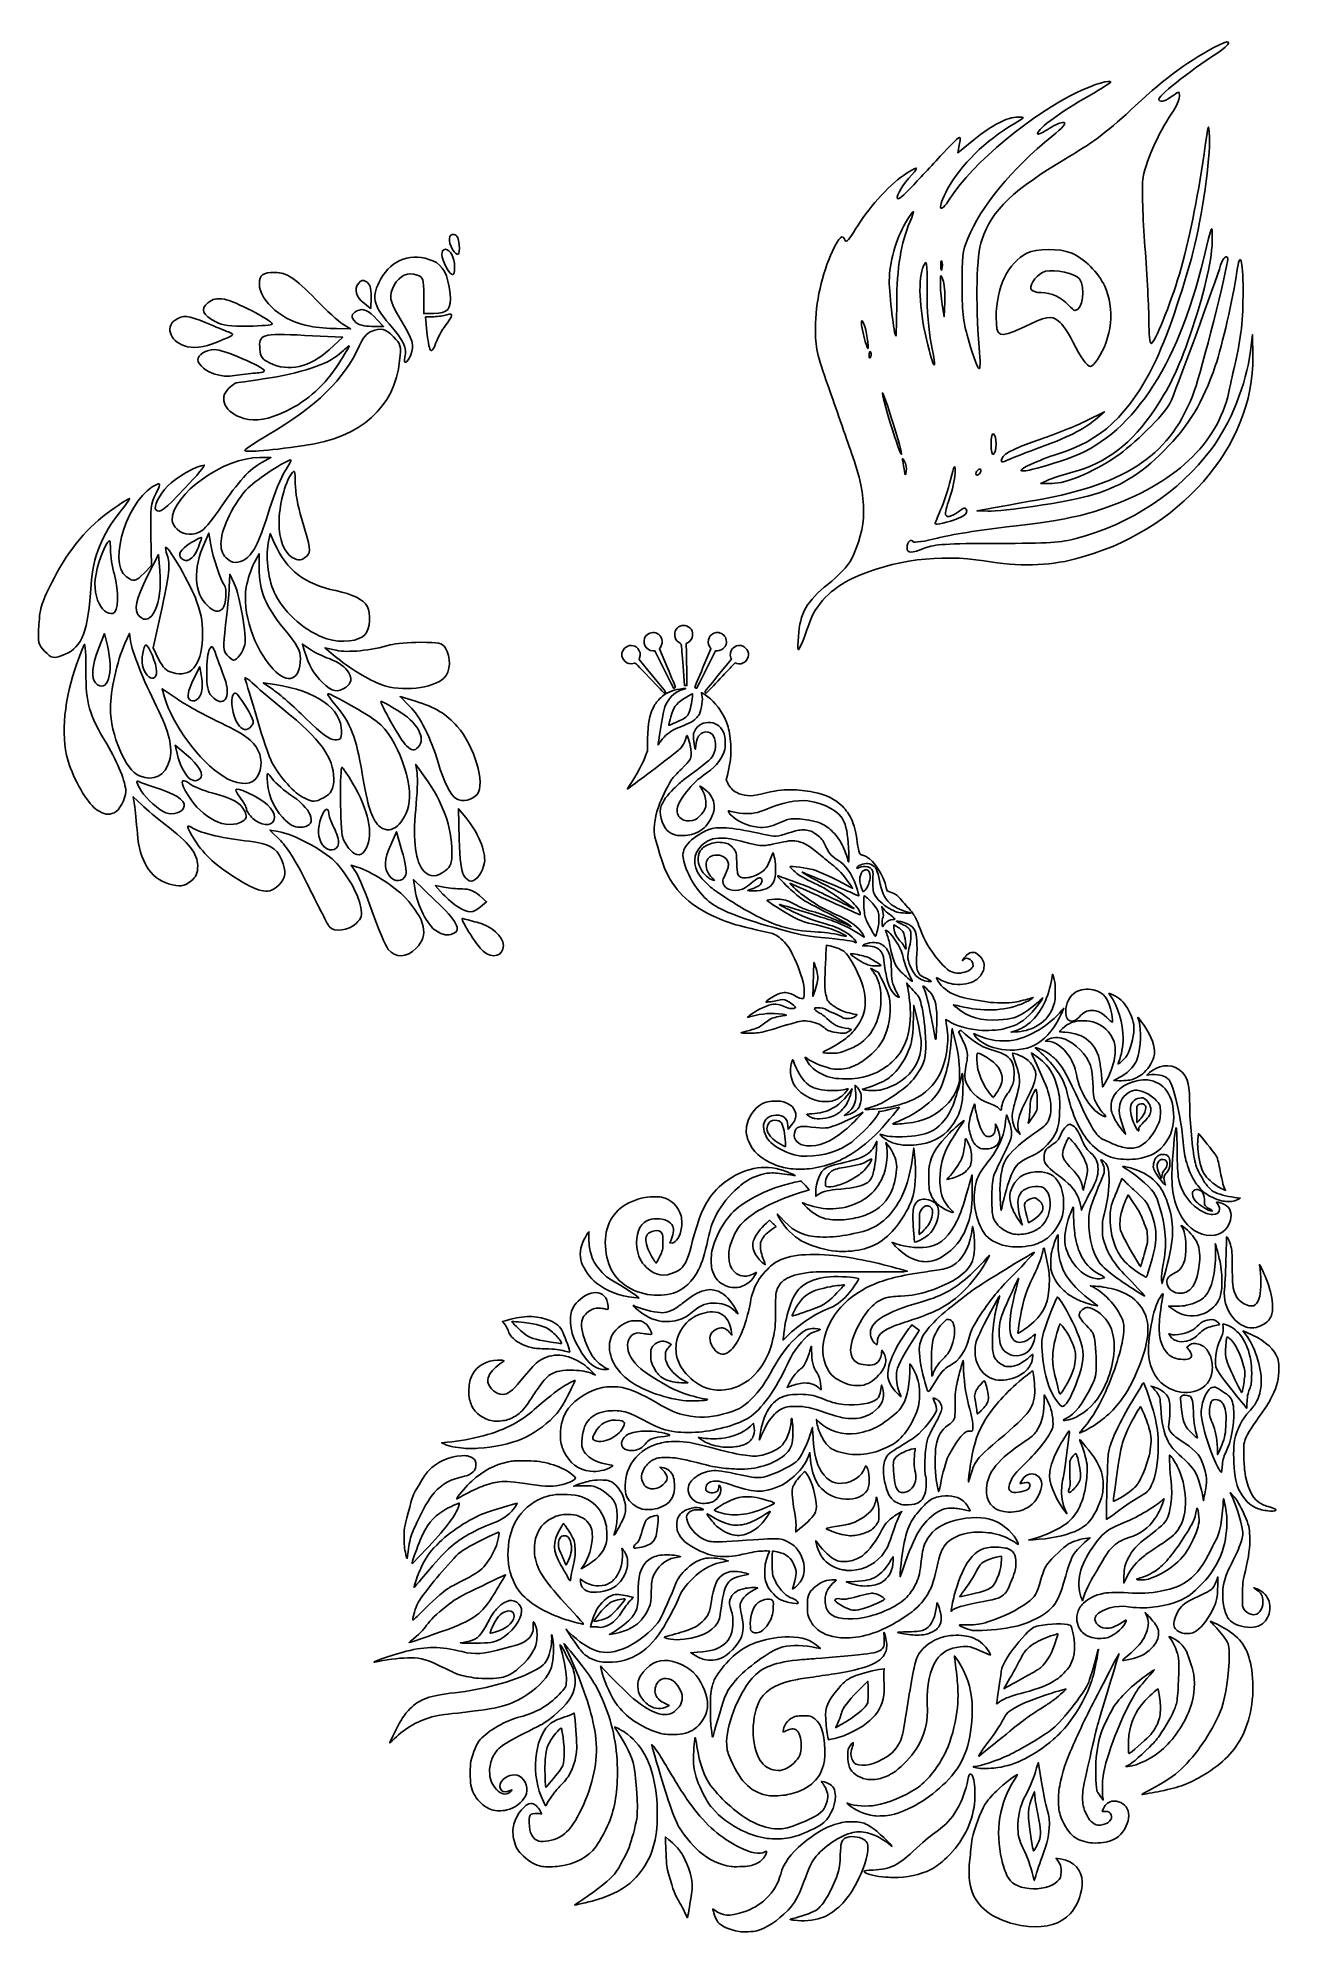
# Model space of a CAD drawing. Header units: centimetres. Extents: x -8.7 to 8.6, y -13.4 to 13.1.
import ezdxf

# ---------------------------------------------------------------- set-up
doc = ezdxf.new("R2010")
doc.units = ezdxf.units.CM
doc.header["$MEASUREMENT"] = 0
doc.layers.add('Layer 1', color=7, linetype='Continuous')

msp = doc.modelspace()

# ---------------------------------------------------------------- linework, layer by layer
at = {"layer": 'Layer 1'}
for points, knots in [([(1.91799, 4.71296), (1.93837, 5.03556), (2.03284, 5.20116), (2.33324, 5.44084), (2.33324, 5.44084), (2.47151, 5.55117), (2.61174, 5.69818), (2.64847, 5.77133), (2.64847, 5.77133), (2.88499, 6.24239), (2.88796, 6.62169), (2.66022, 7.27205), (2.66022, 7.27205), (2.58146, 7.49695), (2.43567, 7.91285), (2.33624, 8.19626), (2.33624, 8.19626), (2.17287, 8.66192), (2.15546, 8.74102), (2.15546, 9.01728), (2.15546, 9.01728), (2.15546, 9.36649), (2.24681, 9.77987), (2.3925, 10.08997), (2.3925, 10.08997), (2.49101, 10.29965), (2.53313, 10.33533), (2.56968, 10.24009), (2.56968, 10.24009), (2.58402, 10.20271), (2.63083, 10.25459), (2.71968, 10.40638), (2.71968, 10.40638), (2.87276, 10.66788), (3.17467, 11.00503), (3.38591, 11.15036), (3.38591, 11.15036), (3.57565, 11.28091), (3.61783, 11.28325), (3.50013, 11.1567), (3.50013, 11.1567), (3.37328, 11.02031), (3.28416, 10.87301), (3.29991, 10.82576), (3.29991, 10.82576), (3.30722, 10.80383), (3.39178, 10.87132), (3.48783, 10.97574), (3.48783, 10.97574), (3.58388, 11.08016), (3.78159, 11.2917), (3.92718, 11.44583), (3.92718, 11.44583), (4.19174, 11.72589), (4.19189, 11.72599), (4.16743, 11.59559), (4.16743, 11.59559), (4.16743, 11.59559), (4.14295, 11.46511), (4.14295, 11.46511), (4.14295, 11.46511), (4.14295, 11.46511), (4.36611, 11.64493), (4.36611, 11.64493), (4.36611, 11.64493), (4.62857, 11.85643), (4.83967, 11.96576), (4.98462, 11.9653), (4.98462, 11.9653), (5.0861, 11.96498), (5.08458, 11.9624), (4.92895, 11.87102), (4.92895, 11.87102), (4.53051, 11.6371), (4.17856, 11.29129), (4.00226, 10.96053), (4.00226, 10.96053), (3.85325, 10.68095), (3.87953, 10.58391), (4.03706, 10.83201), (4.03706, 10.83201), (4.34172, 11.31181), (5.18891, 12.01571), (5.82342, 12.31623), (5.82342, 12.31623), (6.05247, 12.42471), (6.28012, 12.49281), (6.28012, 12.45283), (6.28012, 12.45283), (6.28012, 12.44211), (6.10602, 12.33453), (5.89324, 12.21377), (5.89324, 12.21377), (5.54449, 12.01584), (5.22228, 11.76711), (5.26252, 11.72688), (5.26252, 11.72688), (5.27103, 11.71837), (5.34234, 11.754), (5.421, 11.80606), (5.421, 11.80606), (5.49966, 11.85811), (5.59073, 11.89531), (5.62339, 11.88873), (5.62339, 11.88873), (5.66509, 11.88032), (5.61556, 11.82217), (5.45697, 11.69335), (5.45697, 11.69335), (4.89717, 11.23863), (4.46028, 10.70863), (4.2834, 10.26969), (4.2834, 10.26969), (4.2103, 10.08828), (4.20061, 10.00743), (4.20329, 9.60108), (4.20329, 9.60108), (4.2059, 9.20609), (4.22034, 9.09269), (4.30253, 8.82173), (4.30253, 8.82173), (4.44608, 8.3485), (4.47601, 8.33264), (4.44226, 8.7477), (4.44226, 8.7477), (4.39025, 9.38741), (4.40553, 10.04092), (4.47732, 10.24665), (4.47732, 10.24665), (4.62651, 10.67421), (4.90709, 10.94114), (5.70953, 11.41892), (5.70953, 11.41892), (6.06481, 11.63046), (6.25251, 11.77497), (6.62581, 12.12435), (6.62581, 12.12435), (7.05292, 12.5241), (7.38699, 12.76638), (7.79818, 12.97461), (7.79818, 12.97461), (7.9876, 13.07053), (7.96167, 12.97982), (7.7635, 12.8533), (7.7635, 12.8533), (7.36999, 12.60207), (6.9164, 12.23964), (6.95153, 12.20451), (6.95153, 12.20451), (6.98945, 12.16659), (7.03636, 12.1817), (7.16016, 12.27172), (7.16016, 12.27172), (7.23649, 12.32722), (7.24016, 12.32631), (7.24016, 12.25196), (7.24016, 12.25196), (7.24016, 12.2091), (7.19204, 12.10408), (7.13322, 12.0186), (7.13322, 12.0186), (6.94114, 11.73942), (6.75072, 11.3025), (6.72671, 11.08588), (6.72671, 11.08588), (6.71423, 10.97328), (6.72853, 10.55313), (6.75847, 10.15222), (6.75847, 10.15222), (6.78842, 9.75131), (6.81304, 9.28328), (6.81319, 9.11216), (6.81319, 9.11216), (6.81332, 8.94104), (6.82786, 8.80103), (6.84547, 8.80103), (6.84547, 8.80103), (6.89168, 8.80103), (7.11375, 9.34802), (7.23936, 9.77123), (7.23936, 9.77123), (7.36807, 10.20492), (7.49371, 10.81792), (7.58345, 11.45006), (7.58345, 11.45006), (7.64702, 11.89788), (7.64941, 11.90513), (7.65986, 11.68237), (7.65986, 11.68237), (7.67328, 11.39635), (7.55419, 10.55891), (7.43391, 10.09341), (7.43391, 10.09341), (7.29334, 9.54939), (7.04943, 8.84609), (6.88785, 8.51888), (6.88785, 8.51888), (6.53633, 7.80703), (6.14242, 7.43992), (5.53189, 7.25518), (5.53189, 7.25518), (5.42516, 7.22288), (5.25784, 7.1588), (5.16006, 7.11277), (5.16006, 7.11277), (4.83533, 6.95991), (5.14043, 7.00607), (5.67564, 7.19076), (5.67564, 7.19076), (6.55727, 7.495), (7.21278, 8.45986), (7.57891, 9.99221), (7.57891, 9.99221), (7.69381, 10.47308), (7.6979, 10.48276), (7.69937, 10.27667), (7.69937, 10.27667), (7.70129, 10.00678), (7.6021, 9.55626), (7.42322, 9.02236), (7.42322, 9.02236), (7.24082, 8.47795), (7.1312, 8.24115), (6.8987, 7.88927), (6.8987, 7.88927), (6.58076, 7.40807), (6.2163, 7.12613), (5.76026, 7.00858), (5.76026, 7.00858), (5.64056, 6.97773), (5.48856, 6.92901), (5.42246, 6.90032), (5.42246, 6.90032), (5.42246, 6.90032), (5.30229, 6.84816), (5.30229, 6.84816), (5.30229, 6.84816), (5.30229, 6.84816), (5.4623, 6.84773), (5.4623, 6.84773), (5.4623, 6.84773), (5.6611, 6.8472), (6.01097, 6.99252), (6.34418, 7.21404), (6.34418, 7.21404), (6.60081, 7.38464), (7.02227, 7.8025), (7.11122, 7.97451), (7.11122, 7.97451), (7.16581, 8.08008), (7.7594, 9.6993), (7.81504, 9.89443), (7.81504, 9.89443), (7.84417, 9.99658), (7.91576, 10.05805), (7.91576, 9.98091), (7.91576, 9.98091), (7.91576, 9.87031), (7.54451, 8.40313), (7.45246, 8.14996), (7.45246, 8.14996), (7.12702, 7.25487), (6.5374, 6.8442), (5.24895, 6.61524), (5.24895, 6.61524), (4.98494, 6.56832), (4.68892, 6.5148), (4.59114, 6.49629), (4.59114, 6.49629), (4.59114, 6.49629), (4.41335, 6.46264), (4.41335, 6.46264), (4.41335, 6.46264), (4.41335, 6.46264), (4.56276, 6.45844), (4.56276, 6.45844), (4.56276, 6.45844), (4.78017, 6.45232), (5.64995, 6.58392), (5.95952, 6.66976), (5.95952, 6.66976), (6.39831, 6.79144), (6.68721, 6.96352), (7.02682, 7.30551), (7.02682, 7.30551), (7.36866, 7.64974), (7.57116, 7.98487), (7.74122, 8.48788), (7.74122, 8.48788), (7.83945, 8.77841), (7.9874, 9.42703), (8.04179, 9.80553), (8.04179, 9.80553), (8.08587, 10.11231), (8.1291, 9.98134), (8.1291, 9.54099), (8.1291, 9.54099), (8.1291, 9.1311), (8.10203, 8.88433), (8.01673, 8.51657), (8.01673, 8.51657), (7.99632, 8.42857), (7.95741, 8.25256), (7.93027, 8.12544), (7.93027, 8.12544), (7.77639, 7.40465), (7.16554, 6.83395), (6.19201, 6.50144), (6.19201, 6.50144), (5.82032, 6.37449), (5.54894, 6.32256), (4.82817, 6.24045), (4.82817, 6.24045), (4.46963, 6.19961), (4.03328, 6.12905), (3.85851, 6.08365), (3.85851, 6.08365), (3.68374, 6.03826), (3.53196, 6.01532), (3.52123, 6.03269), (3.52123, 6.03269), (3.49091, 6.08174), (3.43552, 6.0311), (3.43552, 5.95433), (3.43552, 5.95433), (3.43552, 5.86941), (3.48842, 5.86774), (3.68884, 5.94631), (3.68884, 5.94631), (3.81998, 5.99772), (3.97855, 6.00757), (4.69781, 6.00899), (4.69781, 6.00899), (5.41705, 6.01041), (5.59016, 6.02116), (5.79912, 6.0774), (5.79912, 6.0774), (6.56829, 6.28442), (7.23431, 6.72469), (7.68308, 7.32279), (7.68308, 7.32279), (7.95526, 7.68555), (8.17194, 8.22713), (8.23269, 8.69651), (8.23269, 8.69651), (8.23269, 8.69651), (8.26232, 8.92548), (8.26232, 8.92548), (8.26232, 8.92548), (8.26232, 8.92548), (8.26683, 8.62004), (8.26683, 8.62004), (8.26683, 8.62004), (8.28533, 7.36646), (7.22744, 6.16047), (5.78665, 5.79266), (5.78665, 5.79266), (5.38799, 5.69089), (5.0094, 5.68251), (4.51076, 5.76441), (4.51076, 5.76441), (3.89469, 5.86561), (3.24122, 5.7792), (2.67983, 5.52232), (2.67983, 5.52232), (2.37593, 5.38326), (2.15435, 5.15421), (2.06614, 4.88792), (2.06614, 4.88792), (2.03084, 4.78134), (1.97976, 4.64614), (1.95264, 4.58747), (1.95264, 4.58747), (1.90583, 4.48621), (1.90407, 4.49258), (1.918, 4.71297), (1.918, 4.71297), (1.918, 4.71297), (1.91799, 4.71296), (1.91799, 4.71296)], [0, 0, 0, 0, 0.01041667, 0.01041667, 0.01041667, 0.01041667, 0.02083333, 0.02083333, 0.02083333, 0.02083333, 0.03125, 0.03125, 0.03125, 0.03125, 0.04166667, 0.04166667, 0.04166667, 0.04166667, 0.05208333, 0.05208333, 0.05208333, 0.05208333, 0.0625, 0.0625, 0.0625, 0.0625, 0.07291667, 0.07291667, 0.07291667, 0.07291667, 0.08333333, 0.08333333, 0.08333333, 0.08333333, 0.09375, 0.09375, 0.09375, 0.09375, 0.10416667, 0.10416667, 0.10416667, 0.10416667, 0.11458333, 0.11458333, 0.11458333, 0.11458333, 0.125, 0.125, 0.125, 0.125, 0.13541667, 0.13541667, 0.13541667, 0.13541667, 0.14583333, 0.14583333, 0.14583333, 0.14583333, 0.15625, 0.15625, 0.15625, 0.15625, 0.16666667, 0.16666667, 0.16666667, 0.16666667, 0.17708333, 0.17708333, 0.17708333, 0.17708333, 0.1875, 0.1875, 0.1875, 0.1875, 0.19791667, 0.19791667, 0.19791667, 0.19791667, 0.20833333, 0.20833333, 0.20833333, 0.20833333, 0.21875, 0.21875, 0.21875, 0.21875, 0.22916667, 0.22916667, 0.22916667, 0.22916667, 0.23958333, 0.23958333, 0.23958333, 0.23958333, 0.25, 0.25, 0.25, 0.25, 0.26041667, 0.26041667, 0.26041667, 0.26041667, 0.27083333, 0.27083333, 0.27083333, 0.27083333, 0.28125, 0.28125, 0.28125, 0.28125, 0.29166667, 0.29166667, 0.29166667, 0.29166667, 0.30208333, 0.30208333, 0.30208333, 0.30208333, 0.3125, 0.3125, 0.3125, 0.3125, 0.32291667, 0.32291667, 0.32291667, 0.32291667, 0.33333333, 0.33333333, 0.33333333, 0.33333333, 0.34375, 0.34375, 0.34375, 0.34375, 0.35416667, 0.35416667, 0.35416667, 0.35416667, 0.36458333, 0.36458333, 0.36458333, 0.36458333, 0.375, 0.375, 0.375, 0.375, 0.38541667, 0.38541667, 0.38541667, 0.38541667, 0.39583333, 0.39583333, 0.39583333, 0.39583333, 0.40625, 0.40625, 0.40625, 0.40625, 0.41666667, 0.41666667, 0.41666667, 0.41666667, 0.42708333, 0.42708333, 0.42708333, 0.42708333, 0.4375, 0.4375, 0.4375, 0.4375, 0.44791667, 0.44791667, 0.44791667, 0.44791667, 0.45833333, 0.45833333, 0.45833333, 0.45833333, 0.46875, 0.46875, 0.46875, 0.46875, 0.47916667, 0.47916667, 0.47916667, 0.47916667, 0.48958333, 0.48958333, 0.48958333, 0.48958333, 0.5, 0.5, 0.5, 0.5, 0.51041667, 0.51041667, 0.51041667, 0.51041667, 0.52083333, 0.52083333, 0.52083333, 0.52083333, 0.53125, 0.53125, 0.53125, 0.53125, 0.54166667, 0.54166667, 0.54166667, 0.54166667, 0.55208333, 0.55208333, 0.55208333, 0.55208333, 0.5625, 0.5625, 0.5625, 0.5625, 0.57291667, 0.57291667, 0.57291667, 0.57291667, 0.58333333, 0.58333333, 0.58333333, 0.58333333, 0.59375, 0.59375, 0.59375, 0.59375, 0.60416667, 0.60416667, 0.60416667, 0.60416667, 0.61458333, 0.61458333, 0.61458333, 0.61458333, 0.625, 0.625, 0.625, 0.625, 0.63541667, 0.63541667, 0.63541667, 0.63541667, 0.64583333, 0.64583333, 0.64583333, 0.64583333, 0.65625, 0.65625, 0.65625, 0.65625, 0.66666667, 0.66666667, 0.66666667, 0.66666667, 0.67708333, 0.67708333, 0.67708333, 0.67708333, 0.6875, 0.6875, 0.6875, 0.6875, 0.69791667, 0.69791667, 0.69791667, 0.69791667, 0.70833333, 0.70833333, 0.70833333, 0.70833333, 0.71875, 0.71875, 0.71875, 0.71875, 0.72916667, 0.72916667, 0.72916667, 0.72916667, 0.73958333, 0.73958333, 0.73958333, 0.73958333, 0.75, 0.75, 0.75, 0.75, 0.76041667, 0.76041667, 0.76041667, 0.76041667, 0.77083333, 0.77083333, 0.77083333, 0.77083333, 0.78125, 0.78125, 0.78125, 0.78125, 0.79166667, 0.79166667, 0.79166667, 0.79166667, 0.80208333, 0.80208333, 0.80208333, 0.80208333, 0.8125, 0.8125, 0.8125, 0.8125, 0.82291667, 0.82291667, 0.82291667, 0.82291667, 0.83333333, 0.83333333, 0.83333333, 0.83333333, 0.84375, 0.84375, 0.84375, 0.84375, 0.85416667, 0.85416667, 0.85416667, 0.85416667, 0.86458333, 0.86458333, 0.86458333, 0.86458333, 0.875, 0.875, 0.875, 0.875, 0.88541667, 0.88541667, 0.88541667, 0.88541667, 0.89583333, 0.89583333, 0.89583333, 0.89583333, 0.90625, 0.90625, 0.90625, 0.90625, 0.91666667, 0.91666667, 0.91666667, 0.91666667, 0.92708333, 0.92708333, 0.92708333, 0.92708333, 0.9375, 0.9375, 0.9375, 0.9375, 0.94791667, 0.94791667, 0.94791667, 0.94791667, 0.95833333, 0.95833333, 0.95833333, 0.95833333, 0.96875, 0.96875, 0.96875, 0.96875, 0.97916667, 0.97916667, 0.97916667, 0.97916667, 1, 1, 1, 1]), ([(3.2909, 9.37167), (3.29331, 9.85314), (3.35173, 10.21158), (3.47446, 10.49789), (3.47446, 10.49789), (3.55915, 10.69547), (3.534, 10.69159), (3.41512, 10.48873), (3.41512, 10.48873), (3.27861, 10.2558), (3.18666, 9.92983), (3.18639, 9.6779), (3.18639, 9.6779), (3.18618, 9.48278), (3.25557, 8.90769), (3.27932, 8.90769), (3.27932, 8.90769), (3.28442, 8.90769), (3.28964, 9.11648), (3.29091, 9.37166), (3.29091, 9.37166), (3.29091, 9.37166), (3.2909, 9.37167), (3.2909, 9.37167)], [0, 0, 0, 0, 0.14285714, 0.14285714, 0.14285714, 0.14285714, 0.28571429, 0.28571429, 0.28571429, 0.28571429, 0.42857143, 0.42857143, 0.42857143, 0.42857143, 0.57142857, 0.57142857, 0.57142857, 0.57142857, 0.71428571, 0.71428571, 0.71428571, 0.71428571, 1, 1, 1, 1]), ([(-2.91351, 10.11663), (-2.98085, 10.22446), (-2.97075, 10.34006), (-2.89523, 10.32575), (-2.89523, 10.32575), (-2.85135, 10.31743), (-2.82909, 10.27343), (-2.82131, 10.1796), (-2.82131, 10.1796), (-2.80903, 10.03159), (-2.84504, 10.00699), (-2.91351, 10.11662), (-2.91351, 10.11662), (-2.91351, 10.11662), (-2.91351, 10.11663), (-2.91351, 10.11663)], [0, 0, 0, 0, 0.2, 0.2, 0.2, 0.2, 0.4, 0.4, 0.4, 0.4, 0.6, 0.6, 0.6, 0.6, 1, 1, 1, 1]), ([(-3.5785, 8.60964), (-3.54592, 8.73424), (-3.59619, 8.83995), (-3.7999, 9.07518), (-3.7999, 9.07518), (-4.02889, 9.3396), (-4.05206, 9.46434), (-3.91663, 9.70345), (-3.91663, 9.70345), (-3.75933, 9.98117), (-3.47978, 10.07854), (-3.18878, 9.95695), (-3.18878, 9.95695), (-3.04587, 9.89724), (-2.97748, 9.76599), (-2.94885, 9.49655), (-2.94885, 9.49655), (-2.92634, 9.28465), (-2.97931, 9.22015), (-3.17584, 9.22015), (-3.17584, 9.22015), (-3.17584, 9.22015), (-3.31679, 9.22015), (-3.31679, 9.22015), (-3.31679, 9.22015), (-3.31679, 9.22015), (-3.31679, 9.47219), (-3.31679, 9.47219), (-3.31679, 9.47219), (-3.31679, 9.70802), (-3.32256, 9.72642), (-3.40649, 9.75833), (-3.40649, 9.75833), (-3.53056, 9.8055), (-3.66001, 9.749), (-3.72768, 9.61814), (-3.72768, 9.61814), (-3.80873, 9.4614), (-3.7983, 9.40219), (-3.6445, 9.14613), (-3.6445, 9.14613), (-3.46664, 8.85002), (-3.44389, 8.77234), (-3.49728, 8.64345), (-3.49728, 8.64345), (-3.54618, 8.52539), (-3.60716, 8.5), (-3.57849, 8.60964), (-3.57849, 8.60964), (-3.57849, 8.60964), (-3.5785, 8.60964), (-3.5785, 8.60964)], [0, 0, 0, 0, 0.07142857, 0.07142857, 0.07142857, 0.07142857, 0.14285714, 0.14285714, 0.14285714, 0.14285714, 0.21428571, 0.21428571, 0.21428571, 0.21428571, 0.28571429, 0.28571429, 0.28571429, 0.28571429, 0.35714286, 0.35714286, 0.35714286, 0.35714286, 0.42857143, 0.42857143, 0.42857143, 0.42857143, 0.5, 0.5, 0.5, 0.5, 0.57142857, 0.57142857, 0.57142857, 0.57142857, 0.64285714, 0.64285714, 0.64285714, 0.64285714, 0.71428571, 0.71428571, 0.71428571, 0.71428571, 0.78571429, 0.78571429, 0.78571429, 0.78571429, 0.85714286, 0.85714286, 0.85714286, 0.85714286, 1, 1, 1, 1]), ([(-3.00287, 9.86911), (-3.07939, 10.00355), (-3.08407, 10.11713), (-3.0131, 10.11713), (-3.0131, 10.11713), (-2.94356, 10.11713), (-2.88626, 10.00474), (-2.88626, 9.86834), (-2.88626, 9.86834), (-2.88626, 9.72881), (-2.92315, 9.72906), (-3.00287, 9.86912), (-3.00287, 9.86912), (-3.00287, 9.86912), (-3.00287, 9.86911), (-3.00287, 9.86911)], [0, 0, 0, 0, 0.2, 0.2, 0.2, 0.2, 0.4, 0.4, 0.4, 0.4, 0.6, 0.6, 0.6, 0.6, 1, 1, 1, 1]), ([(6.09402, 8.57879), (6.29692, 8.87209), (6.33928, 9.29474), (6.19651, 9.60133), (6.19651, 9.60133), (6.10619, 9.79529), (5.90808, 9.99078), (5.72381, 10.06777), (5.72381, 10.06777), (5.57071, 10.13174), (5.23624, 10.1303), (5.11023, 10.06514), (5.11023, 10.06514), (4.84635, 9.92868), (4.68003, 9.58328), (4.68003, 9.17174), (4.68003, 9.17174), (4.68003, 8.8887), (4.72201, 8.87027), (5.03196, 9.01723), (5.03196, 9.01723), (5.39263, 9.18824), (5.44518, 9.19809), (5.5513, 9.11462), (5.5513, 9.11462), (5.60157, 9.07507), (5.69192, 8.94434), (5.75206, 8.8241), (5.75206, 8.8241), (5.86402, 8.60027), (5.94976, 8.48103), (5.99875, 8.48103), (5.99875, 8.48103), (6.01394, 8.48103), (6.05682, 8.52503), (6.09402, 8.57881), (6.09402, 8.57881), (6.09402, 8.57881), (6.09402, 8.57879), (6.09402, 8.57879)], [0, 0, 0, 0, 0.09090909, 0.09090909, 0.09090909, 0.09090909, 0.18181818, 0.18181818, 0.18181818, 0.18181818, 0.27272727, 0.27272727, 0.27272727, 0.27272727, 0.36363636, 0.36363636, 0.36363636, 0.36363636, 0.45454545, 0.45454545, 0.45454545, 0.45454545, 0.54545455, 0.54545455, 0.54545455, 0.54545455, 0.63636364, 0.63636364, 0.63636364, 0.63636364, 0.72727273, 0.72727273, 0.72727273, 0.72727273, 0.81818182, 0.81818182, 0.81818182, 0.81818182, 1, 1, 1, 1]), ([(-4.9026, 9.04175), (-5.27545, 9.10461), (-5.61303, 9.38758), (-5.61303, 9.63725), (-5.61303, 9.63725), (-5.61303, 9.7608), (-5.5662, 9.79421), (-5.39304, 9.79421), (-5.39304, 9.79421), (-5.23263, 9.79421), (-5.11922, 9.71891), (-4.8237, 9.41619), (-4.8237, 9.41619), (-4.6757, 9.26458), (-4.50617, 9.11008), (-4.44697, 9.07285), (-4.44697, 9.07285), (-4.44697, 9.07285), (-4.33933, 9.00515), (-4.33933, 9.00515), (-4.33933, 9.00515), (-4.33933, 9.00515), (-4.53666, 9.00924), (-4.53666, 9.00924), (-4.53666, 9.00924), (-4.64519, 9.01149), (-4.80986, 9.02612), (-4.90258, 9.04175), (-4.90258, 9.04175), (-4.90258, 9.04175), (-4.9026, 9.04175), (-4.9026, 9.04175)], [0, 0, 0, 0, 0.11111111, 0.11111111, 0.11111111, 0.11111111, 0.22222222, 0.22222222, 0.22222222, 0.22222222, 0.33333333, 0.33333333, 0.33333333, 0.33333333, 0.44444444, 0.44444444, 0.44444444, 0.44444444, 0.55555556, 0.55555556, 0.55555556, 0.55555556, 0.66666667, 0.66666667, 0.66666667, 0.66666667, 0.77777778, 0.77777778, 0.77777778, 0.77777778, 1, 1, 1, 1]), ([(3.77286, 8.80325), (3.73501, 8.9888), (3.71361, 9.25989), (3.71436, 9.54405), (3.71436, 9.54405), (3.71544, 9.9539), (3.71131, 9.98309), (3.66603, 9.88553), (3.66603, 9.88553), (3.58618, 9.71351), (3.60245, 9.29589), (3.70585, 8.86347), (3.70585, 8.86347), (3.81309, 8.41497), (3.8608, 8.3721), (3.77286, 8.80325)], [0, 0, 0, 0, 0.2, 0.2, 0.2, 0.2, 0.4, 0.4, 0.4, 0.4, 0.6, 0.6, 0.6, 0.6, 1, 1, 1, 1]), ([(3.92109, 9.94843), (3.91135, 9.9725), (3.90397, 9.9442), (3.9047, 9.88553), (3.9047, 9.88553), (3.90543, 9.82686), (3.91339, 9.80716), (3.92241, 9.84176), (3.92241, 9.84176), (3.93143, 9.87636), (3.93083, 9.92436), (3.92109, 9.94843)], [0, 0, 0, 0, 0.25, 0.25, 0.25, 0.25, 0.5, 0.5, 0.5, 0.5, 1, 1, 1, 1]), ([(5.69012, 9.33803), (5.59193, 9.44653), (5.44783, 9.51218), (5.30785, 9.51218), (5.30785, 9.51218), (5.23426, 9.51218), (5.17762, 9.53255), (5.16584, 9.56325), (5.16584, 9.56325), (5.13927, 9.63249), (5.2636, 9.78369), (5.36883, 9.8101), (5.36883, 9.8101), (5.49646, 9.84213), (5.78968, 9.77662), (5.8426, 9.70424), (5.8426, 9.70424), (5.93102, 9.58332), (5.88609, 9.26328), (5.7807, 9.26328), (5.7807, 9.26328), (5.76809, 9.26328), (5.72732, 9.29692), (5.69011, 9.33804), (5.69011, 9.33804), (5.69011, 9.33804), (5.69012, 9.33803), (5.69012, 9.33803)], [0, 0, 0, 0, 0.125, 0.125, 0.125, 0.125, 0.25, 0.25, 0.25, 0.25, 0.375, 0.375, 0.375, 0.375, 0.5, 0.5, 0.5, 0.5, 0.625, 0.625, 0.625, 0.625, 0.75, 0.75, 0.75, 0.75, 1, 1, 1, 1]), ([(-4.15071, 9.3628), (-4.26271, 9.4509), (-4.29271, 9.55575), (-4.23002, 9.64006), (-4.23002, 9.64006), (-4.19194, 9.69128), (-4.16877, 9.69631), (-4.11721, 9.66457), (-4.11721, 9.66457), (-4.06969, 9.63532), (-4.05232, 9.58011), (-4.05232, 9.45833), (-4.05232, 9.45833), (-4.05232, 9.36687), (-4.05418, 9.29201), (-4.05645, 9.29198), (-4.05645, 9.29198), (-4.05872, 9.29195), (-4.10114, 9.32381), (-4.15071, 9.3628)], [0, 0, 0, 0, 0.16666667, 0.16666667, 0.16666667, 0.16666667, 0.33333333, 0.33333333, 0.33333333, 0.33333333, 0.5, 0.5, 0.5, 0.5, 0.66666667, 0.66666667, 0.66666667, 0.66666667, 1, 1, 1, 1]), ([(3.93709, 9.69167), (3.90451, 9.77325), (3.90213, 9.7706), (3.90002, 9.65048), (3.90002, 9.65048), (3.89878, 9.57987), (3.90977, 9.44387), (3.92443, 9.34824), (3.92443, 9.34824), (3.92443, 9.34824), (3.9511, 9.17438), (3.9511, 9.17438), (3.9511, 9.17438), (3.9511, 9.17438), (3.9615, 9.38943), (3.9615, 9.38943), (3.9615, 9.38943), (3.96722, 9.50771), (3.95623, 9.64372), (3.93709, 9.69167)], [0, 0, 0, 0, 0.16666667, 0.16666667, 0.16666667, 0.16666667, 0.33333333, 0.33333333, 0.33333333, 0.33333333, 0.5, 0.5, 0.5, 0.5, 0.66666667, 0.66666667, 0.66666667, 0.66666667, 1, 1, 1, 1]), ([(-6.22029, 9.10271), (-6.40626, 9.19901), (-6.44014, 9.28015), (-6.33153, 9.36922), (-6.33153, 9.36922), (-6.26134, 9.42678), (-6.21292, 9.43726), (-6.10027, 9.41924), (-6.10027, 9.41924), (-5.96269, 9.39724), (-5.43364, 9.12331), (-5.43364, 9.07407), (-5.43364, 9.07407), (-5.43364, 9.06077), (-5.58298, 9.04746), (-5.76552, 9.04449), (-5.76552, 9.04449), (-6.02107, 9.04033), (-6.12566, 9.05372), (-6.22029, 9.10271)], [0, 0, 0, 0, 0.16666667, 0.16666667, 0.16666667, 0.16666667, 0.33333333, 0.33333333, 0.33333333, 0.33333333, 0.5, 0.5, 0.5, 0.5, 0.66666667, 0.66666667, 0.66666667, 0.66666667, 1, 1, 1, 1]), ([(-4.26503, 9.09714), (-4.33979, 9.1719), (-4.33612, 9.20975), (-4.24965, 9.25603), (-4.24965, 9.25603), (-4.16561, 9.301), (-4.09228, 9.26946), (-3.96534, 9.13375), (-3.96534, 9.13375), (-3.96534, 9.13375), (-3.87836, 9.04076), (-3.87836, 9.04076), (-3.87836, 9.04076), (-3.87836, 9.04076), (-4.04351, 9.04076), (-4.04351, 9.04076), (-4.04351, 9.04076), (-4.1458, 9.04076), (-4.23011, 9.06222), (-4.26504, 9.09714), (-4.26504, 9.09714), (-4.26504, 9.09714), (-4.26503, 9.09714), (-4.26503, 9.09714)], [0, 0, 0, 0, 0.14285714, 0.14285714, 0.14285714, 0.14285714, 0.28571429, 0.28571429, 0.28571429, 0.28571429, 0.42857143, 0.42857143, 0.42857143, 0.42857143, 0.57142857, 0.57142857, 0.57142857, 0.57142857, 0.71428571, 0.71428571, 0.71428571, 0.71428571, 1, 1, 1, 1]), ([(-6.61678, 8.75731), (-6.84228, 8.80533), (-6.94241, 9.02101), (-6.78905, 9.12842), (-6.78905, 9.12842), (-6.67983, 9.20492), (-6.61509, 9.19922), (-6.35644, 9.09031), (-6.35644, 9.09031), (-6.2337, 9.03863), (-6.09334, 8.98115), (-6.04454, 8.96257), (-6.04454, 8.96257), (-5.95757, 8.92947), (-5.95884, 8.92743), (-6.10772, 8.86078), (-6.10772, 8.86078), (-6.34037, 8.75662), (-6.48014, 8.72821), (-6.61678, 8.7573), (-6.61678, 8.7573), (-6.61678, 8.7573), (-6.61678, 8.75731), (-6.61678, 8.75731)], [0, 0, 0, 0, 0.14285714, 0.14285714, 0.14285714, 0.14285714, 0.28571429, 0.28571429, 0.28571429, 0.28571429, 0.42857143, 0.42857143, 0.42857143, 0.42857143, 0.57142857, 0.57142857, 0.57142857, 0.57142857, 0.71428571, 0.71428571, 0.71428571, 0.71428571, 1, 1, 1, 1]), ([(-5.81328, 7.31389), (-5.8018, 7.33247), (-5.66004, 7.42527), (-5.49826, 7.52011), (-5.49826, 7.52011), (-4.81682, 7.91961), (-4.41972, 8.30577), (-4.22033, 8.76285), (-4.22033, 8.76285), (-4.17099, 8.87596), (-4.11426, 8.94546), (-4.05194, 8.96915), (-4.05194, 8.96915), (-3.90597, 9.02465), (-3.85782, 9.01323), (-3.73971, 8.89512), (-3.73971, 8.89512), (-3.63426, 8.78967), (-3.63084, 8.77663), (-3.65276, 8.56324), (-3.65276, 8.56324), (-3.71991, 7.90949), (-4.19266, 7.48861), (-4.98649, 7.37584), (-4.98649, 7.37584), (-5.53215, 7.29833), (-5.83702, 7.27548), (-5.81329, 7.31389), (-5.81329, 7.31389), (-5.81329, 7.31389), (-5.81328, 7.31389), (-5.81328, 7.31389)], [0, 0, 0, 0, 0.11111111, 0.11111111, 0.11111111, 0.11111111, 0.22222222, 0.22222222, 0.22222222, 0.22222222, 0.33333333, 0.33333333, 0.33333333, 0.33333333, 0.44444444, 0.44444444, 0.44444444, 0.44444444, 0.55555556, 0.55555556, 0.55555556, 0.55555556, 0.66666667, 0.66666667, 0.66666667, 0.66666667, 0.77777778, 0.77777778, 0.77777778, 0.77777778, 1, 1, 1, 1]), ([(-3.22455, 8.71371), (-3.23981, 8.7384), (-3.26075, 8.85187), (-3.27109, 8.96586), (-3.27109, 8.96586), (-3.27109, 8.96586), (-3.28988, 9.17311), (-3.28988, 9.17311), (-3.28988, 9.17311), (-3.28988, 9.17311), (-3.1777, 9.1763), (-3.1777, 9.1763), (-3.1777, 9.1763), (-3.116, 9.17805), (-3.03326, 9.18973), (-2.99383, 9.20224), (-2.99383, 9.20224), (-2.89878, 9.23241), (-2.90342, 9.19765), (-3.01375, 9.053), (-3.01375, 9.053), (-3.06414, 8.98694), (-3.12594, 8.87347), (-3.15108, 8.80085), (-3.15108, 8.80085), (-3.18131, 8.71354), (-3.20619, 8.68402), (-3.22454, 8.71372), (-3.22454, 8.71372), (-3.22454, 8.71372), (-3.22455, 8.71371), (-3.22455, 8.71371)], [0, 0, 0, 0, 0.11111111, 0.11111111, 0.11111111, 0.11111111, 0.22222222, 0.22222222, 0.22222222, 0.22222222, 0.33333333, 0.33333333, 0.33333333, 0.33333333, 0.44444444, 0.44444444, 0.44444444, 0.44444444, 0.55555556, 0.55555556, 0.55555556, 0.55555556, 0.66666667, 0.66666667, 0.66666667, 0.66666667, 0.77777778, 0.77777778, 0.77777778, 0.77777778, 1, 1, 1, 1]), ([(2.88004, 8.88103), (2.85654, 9.03575), (2.79866, 9.18227), (2.79656, 9.09234), (2.79656, 9.09234), (2.79509, 9.02944), (2.87151, 8.72991), (2.88901, 8.72991), (2.88901, 8.72991), (2.8967, 8.72991), (2.89266, 8.79791), (2.88003, 8.88103), (2.88003, 8.88103), (2.88003, 8.88103), (2.88004, 8.88103), (2.88004, 8.88103)], [0, 0, 0, 0, 0.2, 0.2, 0.2, 0.2, 0.4, 0.4, 0.4, 0.4, 0.6, 0.6, 0.6, 0.6, 1, 1, 1, 1]), ([(-5.82831, 7.75538), (-6.09198, 7.82988), (-6.19233, 8.0334), (-6.03682, 8.17828), (-6.03682, 8.17828), (-5.99363, 8.21851), (-5.94923, 8.25153), (-5.93815, 8.25165), (-5.93815, 8.25165), (-5.92707, 8.25176), (-5.75683, 8.27615), (-5.55984, 8.30584), (-5.55984, 8.30584), (-5.03315, 8.38522), (-4.65267, 8.51079), (-4.49149, 8.65843), (-4.49149, 8.65843), (-4.41768, 8.72604), (-4.35729, 8.77474), (-4.35729, 8.76666), (-4.35729, 8.76666), (-4.35729, 8.75858), (-4.42303, 8.64787), (-4.50339, 8.52064), (-4.50339, 8.52064), (-4.68621, 8.23116), (-4.9441, 7.99695), (-5.2304, 7.86037), (-5.2304, 7.86037), (-5.49158, 7.73578), (-5.65648, 7.70682), (-5.82832, 7.75537), (-5.82832, 7.75537), (-5.82832, 7.75537), (-5.82831, 7.75538), (-5.82831, 7.75538)], [0, 0, 0, 0, 0.1, 0.1, 0.1, 0.1, 0.2, 0.2, 0.2, 0.2, 0.3, 0.3, 0.3, 0.3, 0.4, 0.4, 0.4, 0.4, 0.5, 0.5, 0.5, 0.5, 0.6, 0.6, 0.6, 0.6, 0.7, 0.7, 0.7, 0.7, 0.8, 0.8, 0.8, 0.8, 1, 1, 1, 1]), ([(-5.46952, 8.52955), (-5.57335, 8.58142), (-5.59696, 8.61455), (-5.60588, 8.72093), (-5.60588, 8.72093), (-5.6236, 8.93235), (-5.5808, 8.94558), (-4.97655, 8.91537), (-4.97655, 8.91537), (-4.97655, 8.91537), (-4.44757, 8.88893), (-4.44757, 8.88893), (-4.44757, 8.88893), (-4.44757, 8.88893), (-4.63659, 8.71512), (-4.63659, 8.71512), (-4.63659, 8.71512), (-4.90586, 8.46753), (-5.2098, 8.39981), (-5.46952, 8.52955)], [0, 0, 0, 0, 0.16666667, 0.16666667, 0.16666667, 0.16666667, 0.33333333, 0.33333333, 0.33333333, 0.33333333, 0.5, 0.5, 0.5, 0.5, 0.66666667, 0.66666667, 0.66666667, 0.66666667, 1, 1, 1, 1]), ([(-6.10087, 8.34513), (-6.11869, 8.34935), (-6.17809, 8.36269), (-6.23285, 8.37478), (-6.23285, 8.37478), (-6.33423, 8.39717), (-6.47412, 8.51139), (-6.47412, 8.57178), (-6.47412, 8.57178), (-6.47412, 8.64394), (-6.3552, 8.71786), (-6.23911, 8.71786), (-6.23911, 8.71786), (-6.11857, 8.71786), (-5.5451, 8.47416), (-5.54257, 8.42186), (-5.54257, 8.42186), (-5.54186, 8.40706), (-5.5776, 8.39377), (-5.622, 8.39233), (-5.622, 8.39233), (-5.6664, 8.39089), (-5.78502, 8.37796), (-5.88559, 8.36359), (-5.88559, 8.36359), (-5.98617, 8.34922), (-6.08304, 8.34092), (-6.10086, 8.34513), (-6.10086, 8.34513), (-6.10086, 8.34513), (-6.10087, 8.34513), (-6.10087, 8.34513)], [0, 0, 0, 0, 0.11111111, 0.11111111, 0.11111111, 0.11111111, 0.22222222, 0.22222222, 0.22222222, 0.22222222, 0.33333333, 0.33333333, 0.33333333, 0.33333333, 0.44444444, 0.44444444, 0.44444444, 0.44444444, 0.55555556, 0.55555556, 0.55555556, 0.55555556, 0.66666667, 0.66666667, 0.66666667, 0.66666667, 0.77777778, 0.77777778, 0.77777778, 0.77777778, 1, 1, 1, 1]), ([(2.92364, 8.68472), (2.91182, 8.69654), (2.90342, 8.67553), (2.90496, 8.63805), (2.90496, 8.63805), (2.90667, 8.59663), (2.91509, 8.5882), (2.92644, 8.61657), (2.92644, 8.61657), (2.93671, 8.64224), (2.93545, 8.67291), (2.92363, 8.68472), (2.92363, 8.68472), (2.92363, 8.68472), (2.92364, 8.68472), (2.92364, 8.68472)], [0, 0, 0, 0, 0.2, 0.2, 0.2, 0.2, 0.4, 0.4, 0.4, 0.4, 0.6, 0.6, 0.6, 0.6, 1, 1, 1, 1]), ([(3.23773, 7.69652), (3.16407, 7.93251), (3.09754, 8.11932), (3.08988, 8.11166), (3.08988, 8.11166), (3.08222, 8.104), (3.13575, 7.90418), (3.20884, 7.66763), (3.20884, 7.66763), (3.28193, 7.43107), (3.34846, 7.24426), (3.35669, 7.25249), (3.35669, 7.25249), (3.36492, 7.26072), (3.31139, 7.46053), (3.23773, 7.69652)], [0, 0, 0, 0, 0.2, 0.2, 0.2, 0.2, 0.4, 0.4, 0.4, 0.4, 0.6, 0.6, 0.6, 0.6, 1, 1, 1, 1]), ([(5.2364, 7.32818), (5.6679, 7.48438), (5.90955, 7.60424), (6.06678, 7.74007), (6.06678, 7.74007), (6.06678, 7.74007), (6.19123, 7.84759), (6.19123, 7.84759), (6.19123, 7.84759), (6.19123, 7.84759), (5.93708, 7.72122), (5.93708, 7.72122), (5.93708, 7.72122), (5.7973, 7.65172), (5.49328, 7.52975), (5.26149, 7.45019), (5.26149, 7.45019), (4.88083, 7.31953), (4.75115, 7.24512), (4.75115, 7.15734), (4.75115, 7.15734), (4.75115, 7.14083), (4.78389, 7.14485), (4.82391, 7.16627), (4.82391, 7.16627), (4.86393, 7.18769), (5.04955, 7.26055), (5.2364, 7.32819), (5.2364, 7.32819), (5.2364, 7.32819), (5.2364, 7.32818), (5.2364, 7.32818)], [0, 0, 0, 0, 0.11111111, 0.11111111, 0.11111111, 0.11111111, 0.22222222, 0.22222222, 0.22222222, 0.22222222, 0.33333333, 0.33333333, 0.33333333, 0.33333333, 0.44444444, 0.44444444, 0.44444444, 0.44444444, 0.55555556, 0.55555556, 0.55555556, 0.55555556, 0.66666667, 0.66666667, 0.66666667, 0.66666667, 0.77777778, 0.77777778, 0.77777778, 0.77777778, 1, 1, 1, 1]), ([(4.68003, 7.39651), (4.68003, 7.46265), (4.66403, 7.52665), (4.64447, 7.53874), (4.64447, 7.53874), (4.62273, 7.55218), (4.60891, 7.49693), (4.60891, 7.39651), (4.60891, 7.39651), (4.60891, 7.29609), (4.62272, 7.24084), (4.64447, 7.25428), (4.64447, 7.25428), (4.66403, 7.26637), (4.68003, 7.33037), (4.68003, 7.39651)], [0, 0, 0, 0, 0.2, 0.2, 0.2, 0.2, 0.4, 0.4, 0.4, 0.4, 0.6, 0.6, 0.6, 0.6, 1, 1, 1, 1]), ([(-6.76116, 6.20635), (-6.80063, 6.24582), (-6.83292, 6.30127), (-6.83292, 6.32959), (-6.83292, 6.32959), (-6.83292, 6.69582), (-6.10901, 7.21457), (-5.60521, 7.20937), (-5.60521, 7.20937), (-5.60521, 7.20937), (-5.45159, 7.20779), (-5.45159, 7.20779), (-5.45159, 7.20779), (-5.45159, 7.20779), (-5.5798, 7.14001), (-5.5798, 7.14001), (-5.5798, 7.14001), (-5.73956, 7.05555), (-5.91064, 6.86786), (-6.14665, 6.5181), (-6.14665, 6.5181), (-6.24725, 6.36902), (-6.36568, 6.22174), (-6.40983, 6.19082), (-6.40983, 6.19082), (-6.5202, 6.11351), (-6.67518, 6.12037), (-6.76116, 6.20635)], [0, 0, 0, 0, 0.125, 0.125, 0.125, 0.125, 0.25, 0.25, 0.25, 0.25, 0.375, 0.375, 0.375, 0.375, 0.5, 0.5, 0.5, 0.5, 0.625, 0.625, 0.625, 0.625, 0.75, 0.75, 0.75, 0.75, 1, 1, 1, 1]), ([(-6.07946, 5.81169), (-6.18731, 5.91954), (-6.17108, 6.11363), (-6.02985, 6.4047), (-6.02985, 6.4047), (-5.9631, 6.54228), (-5.84605, 6.71396), (-5.76973, 6.78623), (-5.76973, 6.78623), (-5.64081, 6.90831), (-5.23298, 7.17478), (-5.17474, 7.17499), (-5.17474, 7.17499), (-5.16061, 7.17502), (-5.19515, 7.10646), (-5.2515, 7.0226), (-5.2515, 7.0226), (-5.30785, 6.93873), (-5.40602, 6.70059), (-5.46965, 6.49339), (-5.46965, 6.49339), (-5.60546, 6.05118), (-5.6897, 5.87334), (-5.79993, 5.79613), (-5.79993, 5.79613), (-5.90772, 5.72063), (-5.99314, 5.72539), (-6.07946, 5.8117), (-6.07946, 5.8117), (-6.07946, 5.8117), (-6.07946, 5.81169), (-6.07946, 5.81169)], [0, 0, 0, 0, 0.11111111, 0.11111111, 0.11111111, 0.11111111, 0.22222222, 0.22222222, 0.22222222, 0.22222222, 0.33333333, 0.33333333, 0.33333333, 0.33333333, 0.44444444, 0.44444444, 0.44444444, 0.44444444, 0.55555556, 0.55555556, 0.55555556, 0.55555556, 0.66666667, 0.66666667, 0.66666667, 0.66666667, 0.77777778, 0.77777778, 0.77777778, 0.77777778, 1, 1, 1, 1]), ([(3.39985, 7.15547), (3.36498, 7.21014), (3.36218, 7.20666), (3.37925, 7.12982), (3.37925, 7.12982), (3.39011, 7.08093), (3.40139, 7.01692), (3.40432, 6.98759), (3.40432, 6.98759), (3.40725, 6.95826), (3.41652, 6.9698), (3.42492, 7.01324), (3.42492, 7.01324), (3.43332, 7.05668), (3.42204, 7.12068), (3.39985, 7.15547)], [0, 0, 0, 0, 0.2, 0.2, 0.2, 0.2, 0.4, 0.4, 0.4, 0.4, 0.6, 0.6, 0.6, 0.6, 1, 1, 1, 1]), ([(-7.05785, 6.47913), (-7.09566, 6.51694), (-7.01185, 6.68653), (-6.8935, 6.81171), (-6.8935, 6.81171), (-6.78916, 6.92207), (-6.47356, 7.10211), (-6.38297, 7.10296), (-6.38297, 7.10296), (-6.36244, 7.10315), (-6.48353, 6.95765), (-6.65206, 6.77962), (-6.65206, 6.77962), (-6.94044, 6.47499), (-7.00552, 6.4268), (-7.05785, 6.47912), (-7.05785, 6.47912), (-7.05785, 6.47912), (-7.05785, 6.47913), (-7.05785, 6.47913)], [0, 0, 0, 0, 0.16666667, 0.16666667, 0.16666667, 0.16666667, 0.33333333, 0.33333333, 0.33333333, 0.33333333, 0.5, 0.5, 0.5, 0.5, 0.66666667, 0.66666667, 0.66666667, 0.66666667, 1, 1, 1, 1]), ([(-5.15559, 5.81456), (-5.26666, 5.87925), (-5.33845, 6.06855), (-5.3382, 6.29605), (-5.3382, 6.29605), (-5.33796, 6.52903), (-5.25429, 6.86268), (-5.16728, 6.97774), (-5.16728, 6.97774), (-5.11678, 7.04453), (-5.11294, 7.03534), (-5.11188, 6.84505), (-5.11188, 6.84505), (-5.11125, 6.7326), (-5.07206, 6.51464), (-5.02479, 6.36069), (-5.02479, 6.36069), (-4.89392, 5.93449), (-4.88854, 5.8955), (-4.95182, 5.83222), (-4.95182, 5.83222), (-5.01672, 5.76732), (-5.06701, 5.76297), (-5.15559, 5.81456)], [0, 0, 0, 0, 0.14285714, 0.14285714, 0.14285714, 0.14285714, 0.28571429, 0.28571429, 0.28571429, 0.28571429, 0.42857143, 0.42857143, 0.42857143, 0.42857143, 0.57142857, 0.57142857, 0.57142857, 0.57142857, 0.71428571, 0.71428571, 0.71428571, 0.71428571, 1, 1, 1, 1]), ([(4.15444, 6.36304), (4.24583, 6.40151), (4.28038, 6.43506), (4.26632, 6.4717), (4.26632, 6.4717), (4.24914, 6.51646), (4.23197, 6.51369), (4.15597, 6.45391), (4.15597, 6.45391), (4.05395, 6.37366), (3.96846, 6.36156), (3.96976, 6.42756), (3.96976, 6.42756), (3.97024, 6.45201), (4.00224, 6.5665), (4.04088, 6.68198), (4.04088, 6.68198), (4.07951, 6.79747), (4.10994, 6.94947), (4.1085, 7.01978), (4.1085, 7.01978), (4.10635, 7.12462), (4.09473, 7.10285), (4.04386, 6.8987), (4.04386, 6.8987), (4.00975, 6.7618), (3.94692, 6.57176), (3.90425, 6.47638), (3.90425, 6.47638), (3.86158, 6.381), (3.82666, 6.295), (3.82666, 6.28526), (3.82666, 6.28526), (3.82666, 6.25814), (4.00677, 6.30088), (4.15445, 6.36304), (4.15445, 6.36304), (4.15445, 6.36304), (4.15444, 6.36304), (4.15444, 6.36304)], [0, 0, 0, 0, 0.09090909, 0.09090909, 0.09090909, 0.09090909, 0.18181818, 0.18181818, 0.18181818, 0.18181818, 0.27272727, 0.27272727, 0.27272727, 0.27272727, 0.36363636, 0.36363636, 0.36363636, 0.36363636, 0.45454545, 0.45454545, 0.45454545, 0.45454545, 0.54545455, 0.54545455, 0.54545455, 0.54545455, 0.63636364, 0.63636364, 0.63636364, 0.63636364, 0.72727273, 0.72727273, 0.72727273, 0.72727273, 0.81818182, 0.81818182, 0.81818182, 0.81818182, 1, 1, 1, 1]), ([(4.46669, 7.02735), (4.46669, 7.04691), (4.45069, 7.05302), (4.43113, 7.04093), (4.43113, 7.04093), (4.41157, 7.02884), (4.39557, 7.00295), (4.39557, 6.9834), (4.39557, 6.9834), (4.39557, 6.96384), (4.41157, 6.95773), (4.43113, 6.96982), (4.43113, 6.96982), (4.45069, 6.98191), (4.46669, 7.0078), (4.46669, 7.02735)], [0, 0, 0, 0, 0.2, 0.2, 0.2, 0.2, 0.4, 0.4, 0.4, 0.4, 0.6, 0.6, 0.6, 0.6, 1, 1, 1, 1]), ([(-8.61498, 4.50493), (-8.70184, 4.59179), (-8.70652, 4.61428), (-8.69155, 4.87282), (-8.69155, 4.87282), (-8.67718, 5.12099), (-8.65636, 5.18525), (-8.4808, 5.52324), (-8.4808, 5.52324), (-8.26282, 5.94288), (-8.01781, 6.23291), (-7.67403, 6.47823), (-7.67403, 6.47823), (-7.55173, 6.5655), (-7.44143, 6.6369), (-7.42891, 6.6369), (-7.42891, 6.6369), (-7.41639, 6.6369), (-7.47495, 6.55214), (-7.55904, 6.44854), (-7.55904, 6.44854), (-7.80902, 6.14058), (-7.93993, 5.81243), (-7.96385, 5.43387), (-7.96385, 5.43387), (-8.00527, 4.77819), (-8.08578, 4.56258), (-8.32675, 4.46189), (-8.32675, 4.46189), (-8.48691, 4.39497), (-8.5082, 4.39815), (-8.61499, 4.50493), (-8.61499, 4.50493), (-8.61499, 4.50493), (-8.61498, 4.50493), (-8.61498, 4.50493)], [0, 0, 0, 0, 0.1, 0.1, 0.1, 0.1, 0.2, 0.2, 0.2, 0.2, 0.3, 0.3, 0.3, 0.3, 0.4, 0.4, 0.4, 0.4, 0.5, 0.5, 0.5, 0.5, 0.6, 0.6, 0.6, 0.6, 0.7, 0.7, 0.7, 0.7, 0.8, 0.8, 0.8, 0.8, 1, 1, 1, 1]), ([(-7.46756, 5.5424), (-7.74807, 5.73887), (-7.43245, 6.68486), (-7.03557, 6.83715), (-7.03557, 6.83715), (-6.99137, 6.85411), (-6.99618, 6.82639), (-7.05886, 6.70286), (-7.05886, 6.70286), (-7.12916, 6.56433), (-7.13678, 6.50058), (-7.12809, 6.12367), (-7.12809, 6.12367), (-7.12809, 6.12367), (-7.11832, 5.70015), (-7.11832, 5.70015), (-7.11832, 5.70015), (-7.11832, 5.70015), (-7.22401, 5.59446), (-7.22401, 5.59446), (-7.22401, 5.59446), (-7.34534, 5.47313), (-7.36322, 5.46931), (-7.46756, 5.54239), (-7.46756, 5.54239), (-7.46756, 5.54239), (-7.46756, 5.5424), (-7.46756, 5.5424)], [0, 0, 0, 0, 0.125, 0.125, 0.125, 0.125, 0.25, 0.25, 0.25, 0.25, 0.375, 0.375, 0.375, 0.375, 0.5, 0.5, 0.5, 0.5, 0.625, 0.625, 0.625, 0.625, 0.75, 0.75, 0.75, 0.75, 1, 1, 1, 1]), ([(-6.70136, 5.79973), (-6.7566, 5.85497), (-6.71644, 5.924), (-6.57838, 6.01116), (-6.57838, 6.01116), (-6.49758, 6.06217), (-6.42699, 6.0987), (-6.42151, 6.09234), (-6.42151, 6.09234), (-6.41603, 6.08598), (-6.44111, 6.01216), (-6.47725, 5.9283), (-6.47725, 5.9283), (-6.53913, 5.78469), (-6.63267, 5.73103), (-6.70137, 5.79973), (-6.70137, 5.79973), (-6.70137, 5.79973), (-6.70136, 5.79973), (-6.70136, 5.79973)], [0, 0, 0, 0, 0.16666667, 0.16666667, 0.16666667, 0.16666667, 0.33333333, 0.33333333, 0.33333333, 0.33333333, 0.5, 0.5, 0.5, 0.5, 0.66666667, 0.66666667, 0.66666667, 0.66666667, 1, 1, 1, 1]), ([(-6.33849, 5.14175), (-6.52632, 5.31583), (-6.54252, 5.65016), (-6.38078, 6.01483), (-6.38078, 6.01483), (-6.38078, 6.01483), (-6.31971, 6.15254), (-6.31971, 6.15254), (-6.31971, 6.15254), (-6.31971, 6.15254), (-6.29175, 5.99109), (-6.29175, 5.99109), (-6.29175, 5.99109), (-6.26255, 5.82249), (-6.14438, 5.46998), (-6.10328, 5.42888), (-6.10328, 5.42888), (-6.06284, 5.38844), (-6.07703, 5.14679), (-6.12253, 5.1013), (-6.12253, 5.1013), (-6.18551, 5.03832), (-6.23737, 5.04804), (-6.3385, 5.14176), (-6.3385, 5.14176), (-6.3385, 5.14176), (-6.33849, 5.14175), (-6.33849, 5.14175)], [0, 0, 0, 0, 0.125, 0.125, 0.125, 0.125, 0.25, 0.25, 0.25, 0.25, 0.375, 0.375, 0.375, 0.375, 0.5, 0.5, 0.5, 0.5, 0.625, 0.625, 0.625, 0.625, 0.75, 0.75, 0.75, 0.75, 1, 1, 1, 1]), ([(-4.66801, 4.67731), (-4.95513, 4.77068), (-5.2506, 5.02212), (-5.38705, 5.2892), (-5.38705, 5.2892), (-5.48558, 5.48206), (-5.52991, 5.79542), (-5.48929, 6.01195), (-5.48929, 6.01195), (-5.48929, 6.01195), (-5.46385, 6.14757), (-5.46385, 6.14757), (-5.46385, 6.14757), (-5.46385, 6.14757), (-5.39931, 6.00653), (-5.39931, 6.00653), (-5.39931, 6.00653), (-5.22696, 5.62992), (-4.98161, 5.44143), (-4.54387, 5.34936), (-4.54387, 5.34936), (-4.31076, 5.30033), (-4.15611, 5.22334), (-4.10721, 5.13197), (-4.10721, 5.13197), (-4.05015, 5.02536), (-4.06345, 4.82326), (-4.13306, 4.73916), (-4.13306, 4.73916), (-4.21381, 4.6416), (-4.46788, 4.61222), (-4.66802, 4.6773), (-4.66802, 4.6773), (-4.66802, 4.6773), (-4.66801, 4.67731), (-4.66801, 4.67731)], [0, 0, 0, 0, 0.1, 0.1, 0.1, 0.1, 0.2, 0.2, 0.2, 0.2, 0.3, 0.3, 0.3, 0.3, 0.4, 0.4, 0.4, 0.4, 0.5, 0.5, 0.5, 0.5, 0.6, 0.6, 0.6, 0.6, 0.7, 0.7, 0.7, 0.7, 0.8, 0.8, 0.8, 0.8, 1, 1, 1, 1]), ([(-7.7738, 5.06617), (-7.85407, 5.12708), (-7.90927, 5.28298), (-7.90927, 5.44885), (-7.90927, 5.44885), (-7.90927, 5.595), (-7.81986, 5.89448), (-7.74232, 6.00804), (-7.74232, 6.00804), (-7.69834, 6.07245), (-7.694, 6.06487), (-7.694, 5.92387), (-7.694, 5.92387), (-7.694, 5.83865), (-7.66887, 5.68246), (-7.63814, 5.57679), (-7.63814, 5.57679), (-7.56942, 5.3404), (-7.58058, 5.04545), (-7.65881, 5.03062), (-7.65881, 5.03062), (-7.68879, 5.02494), (-7.74054, 5.04094), (-7.7738, 5.06618), (-7.7738, 5.06618), (-7.7738, 5.06618), (-7.7738, 5.06617), (-7.7738, 5.06617)], [0, 0, 0, 0, 0.125, 0.125, 0.125, 0.125, 0.25, 0.25, 0.25, 0.25, 0.375, 0.375, 0.375, 0.375, 0.5, 0.5, 0.5, 0.5, 0.625, 0.625, 0.625, 0.625, 0.75, 0.75, 0.75, 0.75, 1, 1, 1, 1]), ([(-7.29216, 4.99365), (-7.37034, 5.07183), (-7.33723, 5.23362), (-7.17923, 5.54562), (-7.17923, 5.54562), (-7.17923, 5.54562), (-7.02325, 5.85363), (-7.02325, 5.85363), (-7.02325, 5.85363), (-7.02325, 5.85363), (-7.00252, 5.62635), (-7.00252, 5.62635), (-7.00252, 5.62635), (-6.96104, 5.1717), (-7.12094, 4.82242), (-7.29216, 4.99364), (-7.29216, 4.99364), (-7.29216, 4.99364), (-7.29216, 4.99365), (-7.29216, 4.99365)], [0, 0, 0, 0, 0.16666667, 0.16666667, 0.16666667, 0.16666667, 0.33333333, 0.33333333, 0.33333333, 0.33333333, 0.5, 0.5, 0.5, 0.5, 0.66666667, 0.66666667, 0.66666667, 0.66666667, 1, 1, 1, 1]), ([(-6.82505, 4.20408), (-6.91519, 4.22826), (-6.96077, 4.27272), (-7.01965, 4.39392), (-7.01965, 4.39392), (-7.01965, 4.39392), (-7.09654, 4.55219), (-7.09654, 4.55219), (-7.09654, 4.55219), (-7.09654, 4.55219), (-6.99538, 5.01152), (-6.99538, 5.01152), (-6.99538, 5.01152), (-6.86629, 5.59767), (-6.85285, 5.71435), (-6.89908, 5.84699), (-6.89908, 5.84699), (-6.91983, 5.90651), (-6.9297, 5.95521), (-6.92102, 5.95521), (-6.92102, 5.95521), (-6.8702, 5.95521), (-6.56884, 5.42905), (-6.48948, 5.20176), (-6.48948, 5.20176), (-6.41344, 4.98399), (-6.398, 4.88341), (-6.40852, 4.67437), (-6.40852, 4.67437), (-6.42771, 4.29301), (-6.56763, 4.13504), (-6.82504, 4.20409), (-6.82504, 4.20409), (-6.82504, 4.20409), (-6.82505, 4.20408), (-6.82505, 4.20408)], [0, 0, 0, 0, 0.1, 0.1, 0.1, 0.1, 0.2, 0.2, 0.2, 0.2, 0.3, 0.3, 0.3, 0.3, 0.4, 0.4, 0.4, 0.4, 0.5, 0.5, 0.5, 0.5, 0.6, 0.6, 0.6, 0.6, 0.7, 0.7, 0.7, 0.7, 0.8, 0.8, 0.8, 0.8, 1, 1, 1, 1]), ([(-5.42193, 4.2551), (-5.69001, 4.53935), (-5.85871, 5.05698), (-5.79521, 5.40046), (-5.79521, 5.40046), (-5.77551, 5.50702), (-5.72718, 5.65525), (-5.6878, 5.72985), (-5.6878, 5.72985), (-5.6878, 5.72985), (-5.61621, 5.86549), (-5.61621, 5.86549), (-5.61621, 5.86549), (-5.61621, 5.86549), (-5.61463, 5.6657), (-5.61463, 5.6657), (-5.61463, 5.6657), (-5.61204, 5.3398), (-5.5316, 5.14161), (-5.2734, 4.82501), (-5.2734, 4.82501), (-5.07646, 4.58352), (-5.03929, 4.51626), (-5.03915, 4.40108), (-5.03915, 4.40108), (-5.03878, 4.09809), (-5.21167, 4.03215), (-5.42193, 4.25509), (-5.42193, 4.25509), (-5.42193, 4.25509), (-5.42193, 4.2551), (-5.42193, 4.2551)], [0, 0, 0, 0, 0.11111111, 0.11111111, 0.11111111, 0.11111111, 0.22222222, 0.22222222, 0.22222222, 0.22222222, 0.33333333, 0.33333333, 0.33333333, 0.33333333, 0.44444444, 0.44444444, 0.44444444, 0.44444444, 0.55555556, 0.55555556, 0.55555556, 0.55555556, 0.66666667, 0.66666667, 0.66666667, 0.66666667, 0.77777778, 0.77777778, 0.77777778, 0.77777778, 1, 1, 1, 1]), ([(-6.06173, 4.44853), (-6.12184, 4.51495), (-6.12357, 4.54757), (-6.08412, 4.8701), (-6.08412, 4.8701), (-6.0606, 5.06237), (-6.03732, 5.30041), (-6.0324, 5.39907), (-6.0324, 5.39907), (-6.0324, 5.39907), (-6.02344, 5.57846), (-6.02344, 5.57846), (-6.02344, 5.57846), (-6.02344, 5.57846), (-5.96398, 5.4504), (-5.96398, 5.4504), (-5.96398, 5.4504), (-5.88676, 5.28409), (-5.78746, 4.70735), (-5.81615, 4.59179), (-5.81615, 4.59179), (-5.83908, 4.49945), (-5.92797, 4.37652), (-5.97182, 4.37652), (-5.97182, 4.37652), (-5.98544, 4.37652), (-6.0259, 4.40892), (-6.06173, 4.44851), (-6.06173, 4.44851), (-6.06173, 4.44851), (-6.06173, 4.44853), (-6.06173, 4.44853)], [0, 0, 0, 0, 0.11111111, 0.11111111, 0.11111111, 0.11111111, 0.22222222, 0.22222222, 0.22222222, 0.22222222, 0.33333333, 0.33333333, 0.33333333, 0.33333333, 0.44444444, 0.44444444, 0.44444444, 0.44444444, 0.55555556, 0.55555556, 0.55555556, 0.55555556, 0.66666667, 0.66666667, 0.66666667, 0.66666667, 0.77777778, 0.77777778, 0.77777778, 0.77777778, 1, 1, 1, 1]), ([(0.04341, 4.24693), (0.04341, 4.24693), (-0.08679, 4.50942), (-0.08679, 4.50942), (-0.08679, 4.50942), (-0.08679, 4.50942), (-0.11454, 4.50942), (-0.11454, 4.50942), (-0.11454, 4.50942), (-0.21906, 4.50942), (-0.27843, 4.63605), (-0.21176, 4.71676), (-0.21176, 4.71676), (-0.17399, 4.76249), (-0.10598, 4.77733), (-0.055, 4.75096), (-0.055, 4.75096), (0.01388, 4.71534), (0.03573, 4.63261), (-0.00602, 4.56546), (-0.00602, 4.56546), (-0.00602, 4.56546), (-0.02342, 4.53748), (-0.02342, 4.53748), (-0.02342, 4.53748), (-0.02342, 4.53748), (0.08795, 4.27315), (0.08795, 4.27315), (0.08795, 4.27315), (0.14921, 4.12777), (0.19932, 4.00581), (0.19932, 4.00213), (0.19932, 4.00213), (0.19932, 3.9965), (0.18112, 3.98272), (0.1754, 3.98402), (0.1754, 3.98402), (0.17441, 3.98426), (0.11501, 4.10255), (0.0434, 4.24692), (0.0434, 4.24692), (0.0434, 4.24692), (0.04341, 4.24693), (0.04341, 4.24693)], [0, 0, 0, 0, 0.08333333, 0.08333333, 0.08333333, 0.08333333, 0.16666667, 0.16666667, 0.16666667, 0.16666667, 0.25, 0.25, 0.25, 0.25, 0.33333333, 0.33333333, 0.33333333, 0.33333333, 0.41666667, 0.41666667, 0.41666667, 0.41666667, 0.5, 0.5, 0.5, 0.5, 0.58333333, 0.58333333, 0.58333333, 0.58333333, 0.66666667, 0.66666667, 0.66666667, 0.66666667, 0.75, 0.75, 0.75, 0.75, 0.83333333, 0.83333333, 0.83333333, 0.83333333, 1, 1, 1, 1]), ([(0.30602, 4.29653), (0.29402, 4.44663), (0.28288, 4.57846), (0.28126, 4.58948), (0.28126, 4.58948), (0.27879, 4.60633), (0.27387, 4.61202), (0.25039, 4.62513), (0.25039, 4.62513), (0.21125, 4.64698), (0.19184, 4.67817), (0.18893, 4.72385), (0.18893, 4.72385), (0.18597, 4.77034), (0.19524, 4.79712), (0.22436, 4.8262), (0.22436, 4.8262), (0.27238, 4.87415), (0.34642, 4.87634), (0.39896, 4.83136), (0.39896, 4.83136), (0.42897, 4.80567), (0.44141, 4.77199), (0.43839, 4.7246), (0.43839, 4.7246), (0.43547, 4.67869), (0.41506, 4.64634), (0.37523, 4.62445), (0.37523, 4.62445), (0.37523, 4.62445), (0.34792, 4.60944), (0.34792, 4.60944), (0.34792, 4.60944), (0.34792, 4.60944), (0.35067, 4.56943), (0.35067, 4.56943), (0.35067, 4.56943), (0.35218, 4.54743), (0.35494, 4.41562), (0.3568, 4.27652), (0.3568, 4.27652), (0.3568, 4.27652), (0.36019, 4.02362), (0.36019, 4.02362), (0.36019, 4.02362), (0.36019, 4.02362), (0.34402, 4.02362), (0.34402, 4.02362), (0.34402, 4.02362), (0.34402, 4.02362), (0.32785, 4.02362), (0.32785, 4.02362), (0.32785, 4.02362), (0.32785, 4.02362), (0.30603, 4.29652), (0.30603, 4.29652), (0.30603, 4.29652), (0.30603, 4.29652), (0.30602, 4.29653), (0.30602, 4.29653)], [0, 0, 0, 0, 0.0625, 0.0625, 0.0625, 0.0625, 0.125, 0.125, 0.125, 0.125, 0.1875, 0.1875, 0.1875, 0.1875, 0.25, 0.25, 0.25, 0.25, 0.3125, 0.3125, 0.3125, 0.3125, 0.375, 0.375, 0.375, 0.375, 0.4375, 0.4375, 0.4375, 0.4375, 0.5, 0.5, 0.5, 0.5, 0.5625, 0.5625, 0.5625, 0.5625, 0.625, 0.625, 0.625, 0.625, 0.6875, 0.6875, 0.6875, 0.6875, 0.75, 0.75, 0.75, 0.75, 0.8125, 0.8125, 0.8125, 0.8125, 0.875, 0.875, 0.875, 0.875, 1, 1, 1, 1]), ([(0.48057, 3.9907), (0.47337, 3.99417), (0.46864, 3.99978), (0.47007, 4.00317), (0.47007, 4.00317), (0.4715, 4.00656), (0.52289, 4.12835), (0.58428, 4.27382), (0.58428, 4.27382), (0.58428, 4.27382), (0.6959, 4.53831), (0.6959, 4.53831), (0.6959, 4.53831), (0.6959, 4.53831), (0.67825, 4.5667), (0.67825, 4.5667), (0.67825, 4.5667), (0.62738, 4.64854), (0.67356, 4.74886), (0.76915, 4.76414), (0.76915, 4.76414), (0.81548, 4.77155), (0.87476, 4.74083), (0.89655, 4.69812), (0.89655, 4.69812), (0.92238, 4.6475), (0.91641, 4.59368), (0.88057, 4.55393), (0.88057, 4.55393), (0.85447, 4.52498), (0.82214, 4.50971), (0.78659, 4.50955), (0.78659, 4.50955), (0.78659, 4.50955), (0.75945, 4.50942), (0.75945, 4.50942), (0.75945, 4.50942), (0.75945, 4.50942), (0.62797, 4.24652), (0.62797, 4.24652), (0.62797, 4.24652), (0.55566, 4.10192), (0.49586, 3.98379), (0.49508, 3.984), (0.49508, 3.984), (0.4943, 3.98421), (0.48777, 3.98722), (0.48057, 3.99069), (0.48057, 3.99069), (0.48057, 3.99069), (0.48057, 3.9907), (0.48057, 3.9907)], [0, 0, 0, 0, 0.07142857, 0.07142857, 0.07142857, 0.07142857, 0.14285714, 0.14285714, 0.14285714, 0.14285714, 0.21428571, 0.21428571, 0.21428571, 0.21428571, 0.28571429, 0.28571429, 0.28571429, 0.28571429, 0.35714286, 0.35714286, 0.35714286, 0.35714286, 0.42857143, 0.42857143, 0.42857143, 0.42857143, 0.5, 0.5, 0.5, 0.5, 0.57142857, 0.57142857, 0.57142857, 0.57142857, 0.64285714, 0.64285714, 0.64285714, 0.64285714, 0.71428571, 0.71428571, 0.71428571, 0.71428571, 0.78571429, 0.78571429, 0.78571429, 0.78571429, 0.85714286, 0.85714286, 0.85714286, 0.85714286, 1, 1, 1, 1]), ([(-7.87834, 2.28447), (-7.9969, 2.35804), (-8.17082, 2.64198), (-8.26973, 2.92346), (-8.26973, 2.92346), (-8.38295, 3.24564), (-8.35322, 3.76923), (-8.19539, 4.23303), (-8.19539, 4.23303), (-8.13159, 4.4205), (-8.06937, 4.58516), (-8.05712, 4.59894), (-8.05712, 4.59894), (-8.04487, 4.61273), (-8.03484, 4.4432), (-8.03484, 4.22221), (-8.03484, 4.22221), (-8.03484, 3.76549), (-7.99749, 3.63473), (-7.74515, 3.2079), (-7.74515, 3.2079), (-7.58682, 2.9401), (-7.47873, 2.67061), (-7.47873, 2.54369), (-7.47873, 2.54369), (-7.47873, 2.44316), (-7.57204, 2.27287), (-7.64179, 2.24611), (-7.64179, 2.24611), (-7.72911, 2.2126), (-7.77437, 2.21994), (-7.87834, 2.28446), (-7.87834, 2.28446), (-7.87834, 2.28446), (-7.87834, 2.28447), (-7.87834, 2.28447)], [0, 0, 0, 0, 0.1, 0.1, 0.1, 0.1, 0.2, 0.2, 0.2, 0.2, 0.3, 0.3, 0.3, 0.3, 0.4, 0.4, 0.4, 0.4, 0.5, 0.5, 0.5, 0.5, 0.6, 0.6, 0.6, 0.6, 0.7, 0.7, 0.7, 0.7, 0.8, 0.8, 0.8, 0.8, 1, 1, 1, 1]), ([(-7.9021, 4.06081), (-7.96654, 4.12525), (-7.95118, 4.29732), (-7.85968, 4.53622), (-7.85968, 4.53622), (-7.85968, 4.53622), (-7.77791, 4.74972), (-7.77791, 4.74972), (-7.77791, 4.74972), (-7.77791, 4.74972), (-7.73596, 4.58312), (-7.73596, 4.58312), (-7.73596, 4.58312), (-7.63937, 4.19952), (-7.73625, 3.89495), (-7.90211, 4.06081), (-7.90211, 4.06081), (-7.90211, 4.06081), (-7.9021, 4.06081), (-7.9021, 4.06081)], [0, 0, 0, 0, 0.16666667, 0.16666667, 0.16666667, 0.16666667, 0.33333333, 0.33333333, 0.33333333, 0.33333333, 0.5, 0.5, 0.5, 0.5, 0.66666667, 0.66666667, 0.66666667, 0.66666667, 1, 1, 1, 1]), ([(-7.28868, 2.7625), (-7.4793, 2.83925), (-7.694, 3.33911), (-7.694, 3.70615), (-7.694, 3.70615), (-7.694, 3.94759), (-7.59946, 4.37005), (-7.49179, 4.60975), (-7.49179, 4.60975), (-7.49179, 4.60975), (-7.42732, 4.75326), (-7.42732, 4.75326), (-7.42732, 4.75326), (-7.42732, 4.75326), (-7.41412, 4.6479), (-7.41412, 4.6479), (-7.41412, 4.6479), (-7.39698, 4.51111), (-7.22987, 4.09207), (-7.04904, 3.73242), (-7.04904, 3.73242), (-6.86865, 3.37365), (-6.81865, 3.16347), (-6.86911, 2.97608), (-6.86911, 2.97608), (-6.92692, 2.7614), (-7.08549, 2.68067), (-7.28868, 2.76248), (-7.28868, 2.76248), (-7.28868, 2.76248), (-7.28868, 2.7625), (-7.28868, 2.7625)], [0, 0, 0, 0, 0.11111111, 0.11111111, 0.11111111, 0.11111111, 0.22222222, 0.22222222, 0.22222222, 0.22222222, 0.33333333, 0.33333333, 0.33333333, 0.33333333, 0.44444444, 0.44444444, 0.44444444, 0.44444444, 0.55555556, 0.55555556, 0.55555556, 0.55555556, 0.66666667, 0.66666667, 0.66666667, 0.66666667, 0.77777778, 0.77777778, 0.77777778, 0.77777778, 1, 1, 1, 1]), ([(-7.18174, 4.17024), (-7.24567, 4.25286), (-7.26508, 4.34936), (-7.24225, 4.47106), (-7.24225, 4.47106), (-7.22979, 4.53748), (-7.20928, 4.5914), (-7.19668, 4.59089), (-7.19668, 4.59089), (-7.1562, 4.58925), (-7.04819, 4.32039), (-7.04819, 4.22128), (-7.04819, 4.22128), (-7.04819, 4.11959), (-7.12101, 4.09176), (-7.18174, 4.17025), (-7.18174, 4.17025), (-7.18174, 4.17025), (-7.18174, 4.17024), (-7.18174, 4.17024)], [0, 0, 0, 0, 0.16666667, 0.16666667, 0.16666667, 0.16666667, 0.33333333, 0.33333333, 0.33333333, 0.33333333, 0.5, 0.5, 0.5, 0.5, 0.66666667, 0.66666667, 0.66666667, 0.66666667, 1, 1, 1, 1]), ([(-6.2802, 3.87801), (-6.33408, 3.93755), (-6.34847, 4.00779), (-6.34818, 4.20989), (-6.34818, 4.20989), (-6.34797, 4.35088), (-6.33026, 4.49616), (-6.3088, 4.53273), (-6.3088, 4.53273), (-6.27435, 4.59145), (-6.26327, 4.58097), (-6.21391, 4.44303), (-6.21391, 4.44303), (-6.18317, 4.35713), (-6.13129, 4.21515), (-6.09863, 4.12753), (-6.09863, 4.12753), (-5.99678, 3.85435), (-6.11356, 3.69387), (-6.2802, 3.878), (-6.2802, 3.878), (-6.2802, 3.878), (-6.2802, 3.87801), (-6.2802, 3.87801)], [0, 0, 0, 0, 0.14285714, 0.14285714, 0.14285714, 0.14285714, 0.28571429, 0.28571429, 0.28571429, 0.28571429, 0.42857143, 0.42857143, 0.42857143, 0.42857143, 0.57142857, 0.57142857, 0.57142857, 0.57142857, 0.71428571, 0.71428571, 0.71428571, 0.71428571, 1, 1, 1, 1]), ([(-4.73122, 4.06661), (-4.84976, 4.1784), (-4.91916, 4.30144), (-4.985, 4.51647), (-4.985, 4.51647), (-4.985, 4.51647), (-5.01136, 4.60258), (-5.01136, 4.60258), (-5.01136, 4.60258), (-5.01136, 4.60258), (-4.90857, 4.53186), (-4.90857, 4.53186), (-4.90857, 4.53186), (-4.85203, 4.49296), (-4.73106, 4.43345), (-4.63975, 4.39961), (-4.63975, 4.39961), (-4.36896, 4.29926), (-4.25216, 4.10621), (-4.39971, 4.00287), (-4.39971, 4.00287), (-4.51943, 3.91901), (-4.58888, 3.93237), (-4.73123, 4.06662), (-4.73123, 4.06662), (-4.73123, 4.06662), (-4.73122, 4.06661), (-4.73122, 4.06661)], [0, 0, 0, 0, 0.125, 0.125, 0.125, 0.125, 0.25, 0.25, 0.25, 0.25, 0.375, 0.375, 0.375, 0.375, 0.5, 0.5, 0.5, 0.5, 0.625, 0.625, 0.625, 0.625, 0.75, 0.75, 0.75, 0.75, 1, 1, 1, 1]), ([(-3.90041, 4.03324), (-4.07272, 4.09472), (-4.37033, 4.27594), (-4.55404, 4.43124), (-4.55404, 4.43124), (-4.55404, 4.43124), (-4.69698, 4.55208), (-4.69698, 4.55208), (-4.69698, 4.55208), (-4.69698, 4.55208), (-4.53827, 4.51642), (-4.53827, 4.51642), (-4.53827, 4.51642), (-4.37816, 4.48045), (-4.0538, 4.51259), (-3.78346, 4.59123), (-3.78346, 4.59123), (-3.71452, 4.61128), (-3.52573, 4.62769), (-3.36392, 4.62769), (-3.36392, 4.62769), (-3.10057, 4.62769), (-3.06386, 4.61933), (-3.01387, 4.54795), (-3.01387, 4.54795), (-2.93035, 4.42871), (-2.942, 4.21487), (-3.03682, 4.12653), (-3.03682, 4.12653), (-3.19097, 3.98292), (-3.62728, 3.93578), (-3.90041, 4.03324)], [0, 0, 0, 0, 0.11111111, 0.11111111, 0.11111111, 0.11111111, 0.22222222, 0.22222222, 0.22222222, 0.22222222, 0.33333333, 0.33333333, 0.33333333, 0.33333333, 0.44444444, 0.44444444, 0.44444444, 0.44444444, 0.55555556, 0.55555556, 0.55555556, 0.55555556, 0.66666667, 0.66666667, 0.66666667, 0.66666667, 0.77777778, 0.77777778, 0.77777778, 0.77777778, 1, 1, 1, 1]), ([(-0.15787, 4.12684), (-0.33718, 4.31669), (-0.35938, 4.33828), (-0.37219, 4.33532), (-0.37219, 4.33532), (-0.43691, 4.32035), (-0.47158, 4.32816), (-0.5095, 4.36624), (-0.5095, 4.36624), (-0.56273, 4.4197), (-0.56299, 4.49164), (-0.51014, 4.54449), (-0.51014, 4.54449), (-0.45549, 4.59914), (-0.3774, 4.59695), (-0.32542, 4.53929), (-0.32542, 4.53929), (-0.29321, 4.50357), (-0.28411, 4.45629), (-0.30056, 4.41015), (-0.30056, 4.41015), (-0.30056, 4.41015), (-0.30844, 4.38804), (-0.30844, 4.38804), (-0.30844, 4.38804), (-0.30844, 4.38804), (-0.18432, 4.23869), (-0.18432, 4.23869), (-0.18432, 4.23869), (0.08746, 3.91168), (0.06833, 3.93642), (0.05812, 3.92514), (0.05812, 3.92514), (0.05308, 3.91958), (0.04743, 3.91503), (0.04557, 3.91504), (0.04557, 3.91504), (0.0437, 3.91505), (-0.04785, 4.01036), (-0.15787, 4.12684)], [0, 0, 0, 0, 0.09090909, 0.09090909, 0.09090909, 0.09090909, 0.18181818, 0.18181818, 0.18181818, 0.18181818, 0.27272727, 0.27272727, 0.27272727, 0.27272727, 0.36363636, 0.36363636, 0.36363636, 0.36363636, 0.45454545, 0.45454545, 0.45454545, 0.45454545, 0.54545455, 0.54545455, 0.54545455, 0.54545455, 0.63636364, 0.63636364, 0.63636364, 0.63636364, 0.72727273, 0.72727273, 0.72727273, 0.72727273, 0.81818182, 0.81818182, 0.81818182, 0.81818182, 1, 1, 1, 1]), ([(0.61482, 3.92521), (0.60585, 3.93512), (0.61513, 3.94749), (0.79339, 4.16291), (0.79339, 4.16291), (0.79339, 4.16291), (0.98142, 4.39015), (0.98142, 4.39015), (0.98142, 4.39015), (0.98142, 4.39015), (0.97329, 4.40959), (0.97329, 4.40959), (0.97329, 4.40959), (0.95446, 4.45465), (0.97167, 4.52416), (1.00865, 4.55236), (1.00865, 4.55236), (1.06559, 4.59579), (1.13023, 4.59422), (1.18016, 4.54819), (1.18016, 4.54819), (1.23647, 4.49628), (1.23338, 4.40572), (1.17362, 4.35646), (1.17362, 4.35646), (1.13944, 4.32828), (1.09868, 4.32031), (1.0553, 4.33331), (1.0553, 4.33331), (1.0553, 4.33331), (1.03265, 4.34009), (1.03265, 4.34009), (1.03265, 4.34009), (1.03265, 4.34009), (0.99147, 4.29758), (0.99147, 4.29758), (0.99147, 4.29758), (0.96882, 4.2742), (0.87877, 4.1792), (0.79135, 4.08647), (0.79135, 4.08647), (0.70393, 3.99374), (0.63057, 3.91716), (0.62834, 3.9163), (0.62834, 3.9163), (0.6261, 3.91544), (0.62001, 3.91944), (0.61481, 3.92519), (0.61481, 3.92519), (0.61481, 3.92519), (0.61482, 3.92521), (0.61482, 3.92521)], [0, 0, 0, 0, 0.07142857, 0.07142857, 0.07142857, 0.07142857, 0.14285714, 0.14285714, 0.14285714, 0.14285714, 0.21428571, 0.21428571, 0.21428571, 0.21428571, 0.28571429, 0.28571429, 0.28571429, 0.28571429, 0.35714286, 0.35714286, 0.35714286, 0.35714286, 0.42857143, 0.42857143, 0.42857143, 0.42857143, 0.5, 0.5, 0.5, 0.5, 0.57142857, 0.57142857, 0.57142857, 0.57142857, 0.64285714, 0.64285714, 0.64285714, 0.64285714, 0.71428571, 0.71428571, 0.71428571, 0.71428571, 0.78571429, 0.78571429, 0.78571429, 0.78571429, 0.85714286, 0.85714286, 0.85714286, 0.85714286, 1, 1, 1, 1]), ([(-6.60522, 3.85775), (-6.61847, 3.89229), (-6.58931, 3.99752), (-6.53738, 4.10258), (-6.53738, 4.10258), (-6.53738, 4.10258), (-6.4463, 4.28684), (-6.4463, 4.28684), (-6.4463, 4.28684), (-6.4463, 4.28684), (-6.41932, 4.14686), (-6.41932, 4.14686), (-6.41932, 4.14686), (-6.40448, 4.06987), (-6.40704, 3.96508), (-6.425, 3.914), (-6.425, 3.914), (-6.46339, 3.80483), (-6.57191, 3.77096), (-6.60522, 3.85775)], [0, 0, 0, 0, 0.16666667, 0.16666667, 0.16666667, 0.16666667, 0.33333333, 0.33333333, 0.33333333, 0.33333333, 0.5, 0.5, 0.5, 0.5, 0.66666667, 0.66666667, 0.66666667, 0.66666667, 1, 1, 1, 1]), ([(-6.11729, 2.7559), (-6.44928, 2.96723), (-6.82931, 3.48017), (-6.93788, 3.86349), (-6.93788, 3.86349), (-6.93788, 3.86349), (-6.9704, 3.97831), (-6.9704, 3.97831), (-6.9704, 3.97831), (-6.9704, 3.97831), (-6.76234, 3.83629), (-6.76234, 3.83629), (-6.76234, 3.83629), (-6.64791, 3.75818), (-6.4012, 3.62175), (-6.21411, 3.53313), (-6.21411, 3.53313), (-5.82052, 3.34669), (-5.70512, 3.26414), (-5.6271, 3.11326), (-5.6271, 3.11326), (-5.56289, 2.98908), (-5.58375, 2.79643), (-5.67084, 2.70934), (-5.67084, 2.70934), (-5.75605, 2.62413), (-5.94051, 2.64337), (-6.1173, 2.7559), (-6.1173, 2.7559), (-6.1173, 2.7559), (-6.11729, 2.7559), (-6.11729, 2.7559)], [0, 0, 0, 0, 0.11111111, 0.11111111, 0.11111111, 0.11111111, 0.22222222, 0.22222222, 0.22222222, 0.22222222, 0.33333333, 0.33333333, 0.33333333, 0.33333333, 0.44444444, 0.44444444, 0.44444444, 0.44444444, 0.55555556, 0.55555556, 0.55555556, 0.55555556, 0.66666667, 0.66666667, 0.66666667, 0.66666667, 0.77777778, 0.77777778, 0.77777778, 0.77777778, 1, 1, 1, 1]), ([(-4.98745, 2.4539), (-5.11378, 2.50892), (-5.33643, 2.75428), (-5.43693, 2.94924), (-5.43693, 2.94924), (-5.47476, 3.02262), (-5.56812, 3.29709), (-5.6444, 3.55918), (-5.6444, 3.55918), (-5.72068, 3.82127), (-5.79561, 4.06799), (-5.81091, 4.10746), (-5.81091, 4.10746), (-5.82933, 4.15496), (-5.78543, 4.12997), (-5.68104, 4.03351), (-5.68104, 4.03351), (-5.59431, 3.95337), (-5.41033, 3.79704), (-5.2722, 3.6861), (-5.2722, 3.6861), (-4.76375, 3.27776), (-4.57257, 3.01501), (-4.57257, 2.72455), (-4.57257, 2.72455), (-4.57257, 2.57552), (-4.60602, 2.51395), (-4.71865, 2.45571), (-4.71865, 2.45571), (-4.84009, 2.39291), (-4.84731, 2.39286), (-4.98746, 2.4539), (-4.98746, 2.4539), (-4.98746, 2.4539), (-4.98745, 2.4539), (-4.98745, 2.4539)], [0, 0, 0, 0, 0.1, 0.1, 0.1, 0.1, 0.2, 0.2, 0.2, 0.2, 0.3, 0.3, 0.3, 0.3, 0.4, 0.4, 0.4, 0.4, 0.5, 0.5, 0.5, 0.5, 0.6, 0.6, 0.6, 0.6, 0.7, 0.7, 0.7, 0.7, 0.8, 0.8, 0.8, 0.8, 1, 1, 1, 1]), ([(-4.96287, 3.56543), (-5.13299, 3.73105), (-5.33677, 3.91038), (-5.4157, 3.96395), (-5.4157, 3.96395), (-5.4157, 3.96395), (-5.55921, 4.06134), (-5.55921, 4.06134), (-5.55921, 4.06134), (-5.55921, 4.06134), (-5.39776, 4.03712), (-5.39776, 4.03712), (-5.39776, 4.03712), (-4.81726, 3.95005), (-4.46492, 3.70358), (-4.46492, 3.38457), (-4.46492, 3.38457), (-4.46492, 3.27863), (-4.47616, 3.2643), (-4.55924, 3.2643), (-4.55924, 3.2643), (-4.62901, 3.2643), (-4.73404, 3.34266), (-4.96287, 3.56543)], [0, 0, 0, 0, 0.14285714, 0.14285714, 0.14285714, 0.14285714, 0.28571429, 0.28571429, 0.28571429, 0.28571429, 0.42857143, 0.42857143, 0.42857143, 0.42857143, 0.57142857, 0.57142857, 0.57142857, 0.57142857, 0.71428571, 0.71428571, 0.71428571, 0.71428571, 1, 1, 1, 1]), ([(2.84365, -1.89332), (2.84152, -1.88987), (2.85019, -1.88611), (2.86494, -1.88409), (2.86494, -1.88409), (2.90454, -1.87866), (3.00906, -1.84204), (3.07126, -1.8118), (3.07126, -1.8118), (3.16969, -1.76394), (3.31484, -1.66741), (3.41227, -1.585), (3.41227, -1.585), (3.49986, -1.51091), (3.55363, -1.44496), (3.62118, -1.32874), (3.62118, -1.32874), (3.6887, -1.21257), (3.70518, -1.11146), (3.69198, -0.89438), (3.69198, -0.89438), (3.67749, -0.65613), (3.66468, -0.55387), (3.63435, -0.4343), (3.63435, -0.4343), (3.60734, -0.32784), (3.60549, -0.32427), (3.54418, -0.26059), (3.54418, -0.26059), (3.51354, -0.22876), (3.47588, -0.18668), (3.46048, -0.16706), (3.46048, -0.16706), (3.43229, -0.13114), (3.42442, -0.12405), (3.43059, -0.14012), (3.43059, -0.14012), (3.44612, -0.18058), (3.47264, -0.36102), (3.47971, -0.47431), (3.47971, -0.47431), (3.49533, -0.72456), (3.44654, -0.9421), (3.33815, -1.1054), (3.33815, -1.1054), (3.30549, -1.15461), (3.19924, -1.26257), (3.14841, -1.2982), (3.14841, -1.2982), (2.98065, -1.4158), (2.80352, -1.46987), (2.58545, -1.47005), (2.58545, -1.47005), (2.43254, -1.47018), (2.34657, -1.45389), (2.24803, -1.40612), (2.24803, -1.40612), (2.15192, -1.35952), (2.08279, -1.29735), (2.03371, -1.21337), (2.03371, -1.21337), (2.02126, -1.19206), (2.01107, -1.17266), (2.01107, -1.17028), (2.01107, -1.17028), (2.01107, -1.16789), (2.02314, -1.17516), (2.0379, -1.18642), (2.0379, -1.18642), (2.09259, -1.22817), (2.2654, -1.30131), (2.36256, -1.32383), (2.36256, -1.32383), (2.43057, -1.3396), (2.54142, -1.33844), (2.60546, -1.3213), (2.60546, -1.3213), (2.66747, -1.3047), (2.76682, -1.25639), (2.8255, -1.21429), (2.8255, -1.21429), (3.00076, -1.08857), (3.09897, -0.96309), (3.15416, -0.79437), (3.15416, -0.79437), (3.20744, -0.6315), (3.2135, -0.40532), (3.16824, -0.26943), (3.16824, -0.26943), (3.14706, -0.20585), (3.04703, 0.00259), (3.02978, 0.0191), (3.02978, 0.0191), (3.01945, 0.02898), (2.93056, 0.07558), (2.92763, 0.07265), (2.92763, 0.07265), (2.92671, 0.07173), (2.94133, 0.05218), (2.96011, 0.0292), (2.96011, 0.0292), (3.02298, -0.04775), (3.05671, -0.14232), (3.06811, -0.27363), (3.06811, -0.27363), (3.09171, -0.54542), (2.98256, -0.82462), (2.7997, -0.96017), (2.7997, -0.96017), (2.71534, -1.02271), (2.55652, -1.09227), (2.45956, -1.10916), (2.45956, -1.10916), (2.41838, -1.11633), (2.30255, -1.11336), (2.27135, -1.10434), (2.27135, -1.10434), (2.25503, -1.09962), (2.2566, -1.0983), (2.31707, -1.06613), (2.31707, -1.06613), (2.57714, -0.92779), (2.67337, -0.84691), (2.77025, -0.68525), (2.77025, -0.68525), (2.83025, -0.58513), (2.85121, -0.51303), (2.85121, -0.40678), (2.85121, -0.40678), (2.85121, -0.26601), (2.81043, -0.11908), (2.72207, 0.05846), (2.72207, 0.05846), (2.65488, 0.19347), (2.59698, 0.27925), (2.55094, 0.31198), (2.55094, 0.31198), (2.50597, 0.34395), (2.39952, 0.38331), (2.33315, 0.39251), (2.33315, 0.39251), (2.33315, 0.39251), (2.30946, 0.39579), (2.30946, 0.39579), (2.30946, 0.39579), (2.30946, 0.39579), (2.30578, 0.33651), (2.30578, 0.33651), (2.30578, 0.33651), (2.29778, 0.2077), (2.28546, -0.08646), (2.28543, -0.14935), (2.28543, -0.14935), (2.28543, -0.218), (2.2949, -0.2826), (2.3142, -0.34509), (2.3142, -0.34509), (2.32337, -0.37478), (2.33106, -0.38652), (2.35838, -0.41259), (2.35838, -0.41259), (2.37658, -0.42995), (2.40039, -0.44867), (2.4113, -0.45419), (2.4113, -0.45419), (2.42221, -0.45972), (2.4395, -0.47049), (2.44971, -0.47814), (2.44971, -0.47814), (2.48646, -0.50565), (2.53889, -0.52671), (2.62586, -0.5489), (2.62586, -0.5489), (2.67453, -0.56132), (2.71943, -0.57148), (2.72563, -0.57148), (2.72563, -0.57148), (2.74184, -0.57148), (2.7395, -0.57824), (2.71829, -0.59263), (2.71829, -0.59263), (2.67568, -0.62155), (2.64694, -0.62987), (2.59691, -0.62776), (2.59691, -0.62776), (2.55302, -0.62591), (2.54743, -0.62423), (2.51794, -0.60391), (2.51794, -0.60391), (2.50048, -0.59188), (2.45361, -0.56934), (2.41377, -0.55381), (2.41377, -0.55381), (2.37393, -0.53828), (2.32796, -0.51669), (2.31161, -0.50584), (2.31161, -0.50584), (2.27605, -0.48224), (2.23817, -0.47316), (2.1849, -0.47547), (2.1849, -0.47547), (2.15402, -0.47681), (2.1451, -0.47918), (2.14373, -0.48642), (2.14373, -0.48642), (2.14061, -0.5028), (2.1695, -0.52916), (2.21412, -0.55064), (2.21412, -0.55064), (2.24729, -0.56661), (2.27102, -0.5844), (2.31398, -0.62551), (2.31398, -0.62551), (2.40763, -0.71513), (2.45522, -0.74025), (2.56932, -0.76029), (2.56932, -0.76029), (2.64613, -0.77378), (2.65693, -0.77645), (2.65679, -0.78192), (2.65679, -0.78192), (2.65674, -0.78407), (2.63964, -0.79597), (2.61881, -0.80838), (2.61881, -0.80838), (2.57081, -0.83696), (2.54097, -0.83966), (2.44784, -0.82385), (2.44784, -0.82385), (2.35334, -0.8078), (2.32063, -0.79452), (2.276, -0.75407), (2.276, -0.75407), (2.21988, -0.70321), (2.15655, -0.67818), (2.04557, -0.66298), (2.04557, -0.66298), (1.98513, -0.65471), (1.93433, -0.66187), (1.84328, -0.69149), (1.84328, -0.69149), (1.80456, -0.70409), (1.76864, -0.71439), (1.76345, -0.71439), (1.76345, -0.71439), (1.75826, -0.71439), (1.70576, -0.72995), (1.64679, -0.74898), (1.64679, -0.74898), (1.50787, -0.79379), (1.42738, -0.81509), (1.35667, -0.82574), (1.35667, -0.82574), (1.29639, -0.83482), (1.17805, -0.83679), (1.13949, -0.82935), (1.13949, -0.82935), (1.13949, -0.82935), (1.11663, -0.82494), (1.11663, -0.82494), (1.11663, -0.82494), (1.11663, -0.82494), (1.14235, -0.81788), (1.14235, -0.81788), (1.14235, -0.81788), (1.29001, -0.77735), (1.33582, -0.76358), (1.35424, -0.75419), (1.35424, -0.75419), (1.36611, -0.74813), (1.40833, -0.71882), (1.44807, -0.68905), (1.44807, -0.68905), (1.49, -0.65763), (1.53394, -0.62974), (1.5528, -0.62258), (1.5528, -0.62258), (1.58774, -0.6093), (1.70666, -0.58311), (1.73246, -0.58301), (1.73246, -0.58301), (1.76606, -0.58288), (1.74574, -0.57338), (1.69817, -0.56697), (1.69817, -0.56697), (1.54064, -0.54576), (1.41655, -0.55491), (1.25141, -0.59993), (1.25141, -0.59993), (1.22808, -0.60629), (1.20801, -0.61049), (1.20679, -0.60928), (1.20679, -0.60928), (1.20557, -0.60806), (1.22637, -0.59071), (1.25302, -0.57072), (1.25302, -0.57072), (1.34143, -0.50438), (1.49781, -0.43253), (1.57028, -0.42496), (1.57028, -0.42496), (1.6117, -0.42063), (1.6487, -0.42893), (1.71675, -0.45779), (1.71675, -0.45779), (1.7869, -0.48755), (1.81764, -0.49381), (1.8525, -0.48545), (1.8525, -0.48545), (1.86838, -0.48164), (1.87926, -0.47604), (1.87805, -0.4723), (1.87805, -0.4723), (1.87404, -0.45996), (1.79201, -0.39528), (1.76131, -0.38024), (1.76131, -0.38024), (1.71484, -0.35749), (1.68487, -0.35601), (1.62478, -0.3735), (1.62478, -0.3735), (1.59678, -0.38165), (1.55586, -0.3898), (1.53386, -0.3916), (1.53386, -0.3916), (1.51186, -0.3934), (1.48678, -0.39598), (1.47814, -0.39733), (1.47814, -0.39733), (1.4695, -0.39868), (1.46242, -0.3977), (1.46242, -0.39515), (1.46242, -0.39515), (1.46242, -0.38527), (1.55353, -0.32288), (1.60244, -0.29926), (1.60244, -0.29926), (1.67189, -0.26572), (1.72551, -0.2571), (1.78054, -0.27062), (1.78054, -0.27062), (1.80204, -0.2759), (1.83248, -0.28832), (1.8482, -0.29822), (1.8482, -0.29822), (1.90643, -0.33488), (1.92367, -0.34262), (1.95542, -0.34636), (1.95542, -0.34636), (1.98694, -0.35007), (1.9881, -0.34972), (1.99379, -0.33475), (1.99379, -0.33475), (2.00234, -0.31227), (2.00096, -0.22043), (1.99126, -0.16507), (1.99126, -0.16507), (1.97071, -0.04791), (1.91276, 0.11428), (1.83687, 0.26702), (1.83687, 0.26702), (1.78905, 0.36328), (1.74194, 0.42617), (1.67302, 0.48579), (1.67302, 0.48579), (1.59466, 0.55358), (1.60365, 0.54993), (1.40515, 0.59446), (1.40515, 0.59446), (1.17882, 0.64523), (1.07088, 0.67329), (0.96232, 0.7096), (0.96232, 0.7096), (0.58569, 0.83555), (0.32119, 1.01799), (0.15681, 1.2652), (0.15681, 1.2652), (0.12042, 1.31992), (0.06602, 1.42732), (0.03704, 1.50165), (0.03704, 1.50165), (0.00411, 1.58611), (-0.08495, 1.8859), (-0.09255, 1.93787), (-0.09255, 1.93787), (-0.10961, 2.05456), (-0.08121, 2.22281), (-0.01669, 2.38724), (-0.01669, 2.38724), (0.01495, 2.46786), (0.11935, 2.67384), (0.15078, 2.71763), (0.15078, 2.71763), (0.16432, 2.73649), (0.22404, 2.79967), (0.28351, 2.85803), (0.28351, 2.85803), (0.41409, 2.98619), (0.4195, 2.99489), (0.41837, 3.07483), (0.41837, 3.07483), (0.41752, 3.13425), (0.40873, 3.18204), (0.38112, 3.27731), (0.38112, 3.27731), (0.36168, 3.34439), (0.36267, 3.34422), (0.34506, 3.28344), (0.34506, 3.28344), (0.32968, 3.23035), (0.30189, 3.17813), (0.27365, 3.14926), (0.27365, 3.14926), (0.2595, 3.1348), (0.19135, 3.07912), (0.12219, 3.02553), (0.12219, 3.02553), (-0.03644, 2.9026), (-0.46757, 2.5776), (-0.47202, 2.5776), (-0.47202, 2.5776), (-0.47385, 2.5776), (-0.46023, 2.6001), (-0.44174, 2.62761), (-0.44174, 2.62761), (-0.34203, 2.77595), (-0.24667, 2.95355), (-0.21225, 3.05496), (-0.21225, 3.05496), (-0.21225, 3.05496), (-0.1929, 3.11198), (-0.1929, 3.11198), (-0.1929, 3.11198), (-0.1929, 3.11198), (-0.18867, 3.27772), (-0.18867, 3.27772), (-0.18867, 3.27772), (-0.18272, 3.51077), (-0.16644, 3.59964), (-0.10809, 3.71761), (-0.10809, 3.71761), (-0.07904, 3.77635), (-0.05583, 3.80754), (-0.00671, 3.85388), (-0.00671, 3.85388), (0.06234, 3.91902), (0.1493, 3.95828), (0.26219, 3.9753), (0.26219, 3.9753), (0.33427, 3.98617), (0.37134, 3.9856), (0.31937, 3.97442), (0.31937, 3.97442), (0.18251, 3.94499), (0.07113, 3.8244), (0.03689, 3.66859), (0.03689, 3.66859), (0.02656, 3.62159), (-0.04548, 3.19484), (-0.04309, 3.19484), (-0.04309, 3.19484), (-0.04226, 3.19484), (-0.02999, 3.2122), (-0.01584, 3.23342), (-0.01584, 3.23342), (0.02697, 3.29759), (0.09072, 3.35699), (0.16141, 3.39858), (0.16141, 3.39858), (0.1807, 3.40993), (0.23506, 3.43453), (0.28221, 3.45325), (0.28221, 3.45325), (0.32936, 3.47197), (0.38586, 3.49668), (0.40777, 3.50817), (0.40777, 3.50817), (0.45883, 3.53495), (0.51477, 3.58715), (0.53342, 3.6254), (0.53342, 3.6254), (0.56823, 3.69682), (0.58587, 3.82949), (0.56887, 3.8921), (0.56887, 3.8921), (0.56418, 3.90938), (0.56125, 3.92444), (0.56237, 3.92556), (0.56237, 3.92556), (0.56348, 3.92668), (0.58632, 3.9133), (0.61311, 3.89584), (0.61311, 3.89584), (0.71591, 3.82883), (0.81715, 3.71119), (0.8792, 3.58664), (0.8792, 3.58664), (0.92137, 3.502), (0.93948, 3.44661), (0.95393, 3.35809), (0.95393, 3.35809), (0.98832, 3.1474), (0.97923, 2.9658), (0.92451, 2.77028), (0.92451, 2.77028), (0.92451, 2.77028), (0.90726, 2.70863), (0.90726, 2.70863), (0.90726, 2.70863), (0.90726, 2.70863), (0.93059, 2.66043), (0.93059, 2.66043), (0.93059, 2.66043), (0.95964, 2.6004), (0.99884, 2.55932), (1.05492, 2.53012), (1.05492, 2.53012), (1.15371, 2.47867), (1.24794, 2.47199), (1.39098, 2.50631), (1.39098, 2.50631), (1.60951, 2.55874), (1.67155, 2.56769), (1.81391, 2.56737), (1.81391, 2.56737), (1.91998, 2.56713), (2.01531, 2.55714), (2.12559, 2.53471), (2.12559, 2.53471), (2.31062, 2.49708), (2.43145, 2.43864), (2.53186, 2.33824), (2.53186, 2.33824), (2.58626, 2.28384), (2.62398, 2.22951), (2.65707, 2.15789), (2.65707, 2.15789), (2.69662, 2.07227), (2.71656, 1.99397), (2.74011, 1.83175), (2.74011, 1.83175), (2.76216, 1.67987), (2.76931, 1.66278), (2.81408, 1.65482), (2.81408, 1.65482), (2.82665, 1.65258), (2.85193, 1.64279), (2.87024, 1.63306), (2.87024, 1.63306), (2.97668, 1.57651), (3.10729, 1.37059), (3.14531, 1.19941), (3.14531, 1.19941), (3.14531, 1.19941), (3.15501, 1.15574), (3.15501, 1.15574), (3.15501, 1.15574), (3.15501, 1.15574), (3.20515, 1.1378), (3.20515, 1.1378), (3.20515, 1.1378), (3.27279, 1.11361), (3.30036, 1.0949), (3.33719, 1.04821), (3.33719, 1.04821), (3.35431, 1.02651), (3.39167, 0.98419), (3.42022, 0.95417), (3.42022, 0.95417), (3.48501, 0.88604), (3.51434, 0.84908), (3.5419, 0.80082), (3.5419, 0.80082), (3.56661, 0.75755), (3.56984, 0.75007), (3.61732, 0.62582), (3.61732, 0.62582), (3.68128, 0.45846), (3.74923, 0.34244), (3.87243, 0.19023), (3.87243, 0.19023), (3.96352, 0.07769), (4.02818, 0.02746), (4.10174, 0.01205), (4.10174, 0.01205), (4.1416, 0.0037), (4.16615, 0.00417), (4.21339, 0.01418), (4.21339, 0.01418), (4.29228, 0.03089), (4.34892, 0.06924), (4.35681, 0.11126), (4.35681, 0.11126), (4.36409, 0.15009), (4.32663, 0.2037), (4.28543, 0.2134), (4.28543, 0.2134), (4.26361, 0.21854), (4.22977, 0.20708), (4.21922, 0.19099), (4.21922, 0.19099), (4.21411, 0.18319), (4.20873, 0.178), (4.20727, 0.17947), (4.20727, 0.17947), (4.20374, 0.183), (4.23083, 0.21971), (4.2597, 0.25051), (4.2597, 0.25051), (4.30314, 0.29684), (4.35349, 0.30953), (4.3999, 0.28585), (4.3999, 0.28585), (4.43169, 0.26963), (4.47737, 0.22102), (4.49534, 0.18429), (4.49534, 0.18429), (4.50821, 0.15799), (4.51071, 0.1454), (4.51047, 0.10808), (4.51047, 0.10808), (4.51021, 0.06903), (4.50765, 0.0581), (4.49013, 0.02168), (4.49013, 0.02168), (4.4651, -0.03035), (4.43844, -0.06128), (4.3928, -0.09123), (4.3928, -0.09123), (4.32159, -0.13795), (4.20065, -0.16185), (4.09878, -0.14933), (4.09878, -0.14933), (4.02954, -0.14082), (3.95311, -0.11571), (3.89584, -0.08265), (3.89584, -0.08265), (3.87155, -0.06863), (3.8503, -0.05716), (3.84861, -0.05716), (3.84861, -0.05716), (3.84196, -0.05716), (3.86418, -0.10044), (3.88789, -0.13368), (3.88789, -0.13368), (3.94669, -0.21609), (4.04639, -0.28127), (4.17652, -0.32237), (4.17652, -0.32237), (4.22574, -0.33792), (4.40042, -0.37191), (4.55153, -0.39535), (4.55153, -0.39535), (4.66114, -0.41235), (4.84898, -0.41362), (4.94017, -0.39798), (4.94017, -0.39798), (5.00492, -0.38687), (5.11463, -0.36021), (5.16414, -0.34355), (5.16414, -0.34355), (5.16414, -0.34355), (5.19736, -0.33237), (5.19736, -0.33237), (5.19736, -0.33237), (5.19736, -0.33237), (5.18205, -0.34559), (5.18205, -0.34559), (5.18205, -0.34559), (5.15927, -0.36527), (5.08983, -0.40183), (5.03161, -0.42481), (5.03161, -0.42481), (4.78078, -0.52382), (4.49567, -0.53346), (4.16628, -0.45408), (4.16628, -0.45408), (4.12099, -0.44317), (4.08298, -0.4352), (4.08181, -0.43637), (4.08181, -0.43637), (4.08064, -0.43754), (4.09739, -0.45282), (4.11904, -0.47031), (4.11904, -0.47031), (4.29197, -0.61003), (4.47335, -0.66351), (4.71667, -0.64654), (4.71667, -0.64654), (4.89185, -0.63432), (4.97549, -0.61015), (5.07758, -0.54225), (5.07758, -0.54225), (5.14838, -0.49516), (5.23545, -0.42657), (5.29127, -0.37392), (5.29127, -0.37392), (5.31349, -0.35296), (5.33167, -0.33755), (5.33167, -0.33967), (5.33167, -0.33967), (5.33167, -0.34179), (5.32093, -0.35947), (5.3078, -0.37894), (5.3078, -0.37894), (5.20151, -0.53657), (5.08553, -0.64857), (4.96666, -0.70836), (4.96666, -0.70836), (4.91698, -0.73335), (4.80818, -0.76887), (4.74586, -0.78043), (4.74586, -0.78043), (4.66735, -0.795), (4.48866, -0.79794), (4.40294, -0.78606), (4.40294, -0.78606), (4.23911, -0.76336), (4.11209, -0.72335), (4.01825, -0.66489), (4.01825, -0.66489), (3.99528, -0.65058), (3.97561, -0.63978), (3.97454, -0.64091), (3.97454, -0.64091), (3.97348, -0.64203), (3.9773, -0.66739), (3.98304, -0.69725), (3.98304, -0.69725), (4.00699, -0.82184), (4.01075, -0.90872), (3.99718, -1.02466), (3.99718, -1.02466), (3.97942, -1.17648), (3.94774, -1.28996), (3.89153, -1.40309), (3.89153, -1.40309), (3.81198, -1.56321), (3.69364, -1.67723), (3.524, -1.75722), (3.524, -1.75722), (3.40127, -1.81509), (3.25487, -1.85792), (3.10273, -1.88046), (3.10273, -1.88046), (3.01152, -1.89398), (2.84904, -1.90207), (2.84366, -1.89337), (2.84366, -1.89337), (2.84366, -1.89337), (2.84365, -1.89332), (2.84365, -1.89332)], [0, 0, 0, 0, 0.00529101, 0.00529101, 0.00529101, 0.00529101, 0.01058201, 0.01058201, 0.01058201, 0.01058201, 0.01587302, 0.01587302, 0.01587302, 0.01587302, 0.02116402, 0.02116402, 0.02116402, 0.02116402, 0.02645503, 0.02645503, 0.02645503, 0.02645503, 0.03174603, 0.03174603, 0.03174603, 0.03174603, 0.03703704, 0.03703704, 0.03703704, 0.03703704, 0.04232804, 0.04232804, 0.04232804, 0.04232804, 0.04761905, 0.04761905, 0.04761905, 0.04761905, 0.05291005, 0.05291005, 0.05291005, 0.05291005, 0.05820106, 0.05820106, 0.05820106, 0.05820106, 0.06349206, 0.06349206, 0.06349206, 0.06349206, 0.06878307, 0.06878307, 0.06878307, 0.06878307, 0.07407407, 0.07407407, 0.07407407, 0.07407407, 0.07936508, 0.07936508, 0.07936508, 0.07936508, 0.08465608, 0.08465608, 0.08465608, 0.08465608, 0.08994709, 0.08994709, 0.08994709, 0.08994709, 0.0952381, 0.0952381, 0.0952381, 0.0952381, 0.1005291, 0.1005291, 0.1005291, 0.1005291, 0.10582011, 0.10582011, 0.10582011, 0.10582011, 0.11111111, 0.11111111, 0.11111111, 0.11111111, 0.11640212, 0.11640212, 0.11640212, 0.11640212, 0.12169312, 0.12169312, 0.12169312, 0.12169312, 0.12698413, 0.12698413, 0.12698413, 0.12698413, 0.13227513, 0.13227513, 0.13227513, 0.13227513, 0.13756614, 0.13756614, 0.13756614, 0.13756614, 0.14285714, 0.14285714, 0.14285714, 0.14285714, 0.14814815, 0.14814815, 0.14814815, 0.14814815, 0.15343915, 0.15343915, 0.15343915, 0.15343915, 0.15873016, 0.15873016, 0.15873016, 0.15873016, 0.16402116, 0.16402116, 0.16402116, 0.16402116, 0.16931217, 0.16931217, 0.16931217, 0.16931217, 0.17460317, 0.17460317, 0.17460317, 0.17460317, 0.17989418, 0.17989418, 0.17989418, 0.17989418, 0.18518519, 0.18518519, 0.18518519, 0.18518519, 0.19047619, 0.19047619, 0.19047619, 0.19047619, 0.1957672, 0.1957672, 0.1957672, 0.1957672, 0.2010582, 0.2010582, 0.2010582, 0.2010582, 0.20634921, 0.20634921, 0.20634921, 0.20634921, 0.21164021, 0.21164021, 0.21164021, 0.21164021, 0.21693122, 0.21693122, 0.21693122, 0.21693122, 0.22222222, 0.22222222, 0.22222222, 0.22222222, 0.22751323, 0.22751323, 0.22751323, 0.22751323, 0.23280423, 0.23280423, 0.23280423, 0.23280423, 0.23809524, 0.23809524, 0.23809524, 0.23809524, 0.24338624, 0.24338624, 0.24338624, 0.24338624, 0.24867725, 0.24867725, 0.24867725, 0.24867725, 0.25396825, 0.25396825, 0.25396825, 0.25396825, 0.25925926, 0.25925926, 0.25925926, 0.25925926, 0.26455026, 0.26455026, 0.26455026, 0.26455026, 0.26984127, 0.26984127, 0.26984127, 0.26984127, 0.27513228, 0.27513228, 0.27513228, 0.27513228, 0.28042328, 0.28042328, 0.28042328, 0.28042328, 0.28571429, 0.28571429, 0.28571429, 0.28571429, 0.29100529, 0.29100529, 0.29100529, 0.29100529, 0.2962963, 0.2962963, 0.2962963, 0.2962963, 0.3015873, 0.3015873, 0.3015873, 0.3015873, 0.30687831, 0.30687831, 0.30687831, 0.30687831, 0.31216931, 0.31216931, 0.31216931, 0.31216931, 0.31746032, 0.31746032, 0.31746032, 0.31746032, 0.32275132, 0.32275132, 0.32275132, 0.32275132, 0.32804233, 0.32804233, 0.32804233, 0.32804233, 0.33333333, 0.33333333, 0.33333333, 0.33333333, 0.33862434, 0.33862434, 0.33862434, 0.33862434, 0.34391534, 0.34391534, 0.34391534, 0.34391534, 0.34920635, 0.34920635, 0.34920635, 0.34920635, 0.35449735, 0.35449735, 0.35449735, 0.35449735, 0.35978836, 0.35978836, 0.35978836, 0.35978836, 0.36507937, 0.36507937, 0.36507937, 0.36507937, 0.37037037, 0.37037037, 0.37037037, 0.37037037, 0.37566138, 0.37566138, 0.37566138, 0.37566138, 0.38095238, 0.38095238, 0.38095238, 0.38095238, 0.38624339, 0.38624339, 0.38624339, 0.38624339, 0.39153439, 0.39153439, 0.39153439, 0.39153439, 0.3968254, 0.3968254, 0.3968254, 0.3968254, 0.4021164, 0.4021164, 0.4021164, 0.4021164, 0.40740741, 0.40740741, 0.40740741, 0.40740741, 0.41269841, 0.41269841, 0.41269841, 0.41269841, 0.41798942, 0.41798942, 0.41798942, 0.41798942, 0.42328042, 0.42328042, 0.42328042, 0.42328042, 0.42857143, 0.42857143, 0.42857143, 0.42857143, 0.43386243, 0.43386243, 0.43386243, 0.43386243, 0.43915344, 0.43915344, 0.43915344, 0.43915344, 0.44444444, 0.44444444, 0.44444444, 0.44444444, 0.44973545, 0.44973545, 0.44973545, 0.44973545, 0.45502646, 0.45502646, 0.45502646, 0.45502646, 0.46031746, 0.46031746, 0.46031746, 0.46031746, 0.46560847, 0.46560847, 0.46560847, 0.46560847, 0.47089947, 0.47089947, 0.47089947, 0.47089947, 0.47619048, 0.47619048, 0.47619048, 0.47619048, 0.48148148, 0.48148148, 0.48148148, 0.48148148, 0.48677249, 0.48677249, 0.48677249, 0.48677249, 0.49206349, 0.49206349, 0.49206349, 0.49206349, 0.4973545, 0.4973545, 0.4973545, 0.4973545, 0.5026455, 0.5026455, 0.5026455, 0.5026455, 0.50793651, 0.50793651, 0.50793651, 0.50793651, 0.51322751, 0.51322751, 0.51322751, 0.51322751, 0.51851852, 0.51851852, 0.51851852, 0.51851852, 0.52380952, 0.52380952, 0.52380952, 0.52380952, 0.52910053, 0.52910053, 0.52910053, 0.52910053, 0.53439153, 0.53439153, 0.53439153, 0.53439153, 0.53968254, 0.53968254, 0.53968254, 0.53968254, 0.54497354, 0.54497354, 0.54497354, 0.54497354, 0.55026455, 0.55026455, 0.55026455, 0.55026455, 0.55555556, 0.55555556, 0.55555556, 0.55555556, 0.56084656, 0.56084656, 0.56084656, 0.56084656, 0.56613757, 0.56613757, 0.56613757, 0.56613757, 0.57142857, 0.57142857, 0.57142857, 0.57142857, 0.57671958, 0.57671958, 0.57671958, 0.57671958, 0.58201058, 0.58201058, 0.58201058, 0.58201058, 0.58730159, 0.58730159, 0.58730159, 0.58730159, 0.59259259, 0.59259259, 0.59259259, 0.59259259, 0.5978836, 0.5978836, 0.5978836, 0.5978836, 0.6031746, 0.6031746, 0.6031746, 0.6031746, 0.60846561, 0.60846561, 0.60846561, 0.60846561, 0.61375661, 0.61375661, 0.61375661, 0.61375661, 0.61904762, 0.61904762, 0.61904762, 0.61904762, 0.62433862, 0.62433862, 0.62433862, 0.62433862, 0.62962963, 0.62962963, 0.62962963, 0.62962963, 0.63492063, 0.63492063, 0.63492063, 0.63492063, 0.64021164, 0.64021164, 0.64021164, 0.64021164, 0.64550265, 0.64550265, 0.64550265, 0.64550265, 0.65079365, 0.65079365, 0.65079365, 0.65079365, 0.65608466, 0.65608466, 0.65608466, 0.65608466, 0.66137566, 0.66137566, 0.66137566, 0.66137566, 0.66666667, 0.66666667, 0.66666667, 0.66666667, 0.67195767, 0.67195767, 0.67195767, 0.67195767, 0.67724868, 0.67724868, 0.67724868, 0.67724868, 0.68253968, 0.68253968, 0.68253968, 0.68253968, 0.68783069, 0.68783069, 0.68783069, 0.68783069, 0.69312169, 0.69312169, 0.69312169, 0.69312169, 0.6984127, 0.6984127, 0.6984127, 0.6984127, 0.7037037, 0.7037037, 0.7037037, 0.7037037, 0.70899471, 0.70899471, 0.70899471, 0.70899471, 0.71428571, 0.71428571, 0.71428571, 0.71428571, 0.71957672, 0.71957672, 0.71957672, 0.71957672, 0.72486772, 0.72486772, 0.72486772, 0.72486772, 0.73015873, 0.73015873, 0.73015873, 0.73015873, 0.73544974, 0.73544974, 0.73544974, 0.73544974, 0.74074074, 0.74074074, 0.74074074, 0.74074074, 0.74603175, 0.74603175, 0.74603175, 0.74603175, 0.75132275, 0.75132275, 0.75132275, 0.75132275, 0.75661376, 0.75661376, 0.75661376, 0.75661376, 0.76190476, 0.76190476, 0.76190476, 0.76190476, 0.76719577, 0.76719577, 0.76719577, 0.76719577, 0.77248677, 0.77248677, 0.77248677, 0.77248677, 0.77777778, 0.77777778, 0.77777778, 0.77777778, 0.78306878, 0.78306878, 0.78306878, 0.78306878, 0.78835979, 0.78835979, 0.78835979, 0.78835979, 0.79365079, 0.79365079, 0.79365079, 0.79365079, 0.7989418, 0.7989418, 0.7989418, 0.7989418, 0.8042328, 0.8042328, 0.8042328, 0.8042328, 0.80952381, 0.80952381, 0.80952381, 0.80952381, 0.81481481, 0.81481481, 0.81481481, 0.81481481, 0.82010582, 0.82010582, 0.82010582, 0.82010582, 0.82539683, 0.82539683, 0.82539683, 0.82539683, 0.83068783, 0.83068783, 0.83068783, 0.83068783, 0.83597884, 0.83597884, 0.83597884, 0.83597884, 0.84126984, 0.84126984, 0.84126984, 0.84126984, 0.84656085, 0.84656085, 0.84656085, 0.84656085, 0.85185185, 0.85185185, 0.85185185, 0.85185185, 0.85714286, 0.85714286, 0.85714286, 0.85714286, 0.86243386, 0.86243386, 0.86243386, 0.86243386, 0.86772487, 0.86772487, 0.86772487, 0.86772487, 0.87301587, 0.87301587, 0.87301587, 0.87301587, 0.87830688, 0.87830688, 0.87830688, 0.87830688, 0.88359788, 0.88359788, 0.88359788, 0.88359788, 0.88888889, 0.88888889, 0.88888889, 0.88888889, 0.89417989, 0.89417989, 0.89417989, 0.89417989, 0.8994709, 0.8994709, 0.8994709, 0.8994709, 0.9047619, 0.9047619, 0.9047619, 0.9047619, 0.91005291, 0.91005291, 0.91005291, 0.91005291, 0.91534392, 0.91534392, 0.91534392, 0.91534392, 0.92063492, 0.92063492, 0.92063492, 0.92063492, 0.92592593, 0.92592593, 0.92592593, 0.92592593, 0.93121693, 0.93121693, 0.93121693, 0.93121693, 0.93650794, 0.93650794, 0.93650794, 0.93650794, 0.94179894, 0.94179894, 0.94179894, 0.94179894, 0.94708995, 0.94708995, 0.94708995, 0.94708995, 0.95238095, 0.95238095, 0.95238095, 0.95238095, 0.95767196, 0.95767196, 0.95767196, 0.95767196, 0.96296296, 0.96296296, 0.96296296, 0.96296296, 0.96825397, 0.96825397, 0.96825397, 0.96825397, 0.97354497, 0.97354497, 0.97354497, 0.97354497, 0.97883598, 0.97883598, 0.97883598, 0.97883598, 0.98412698, 0.98412698, 0.98412698, 0.98412698, 0.98941799, 0.98941799, 0.98941799, 0.98941799, 1, 1, 1, 1]), ([(-5.91453, 3.48855), (-5.98517, 3.59824), (-6.02194, 3.81931), (-5.98154, 3.8915), (-5.98154, 3.8915), (-5.95361, 3.9414), (-5.93452, 3.92935), (-5.85829, 3.81373), (-5.85829, 3.81373), (-5.69399, 3.56453), (-5.67546, 3.51613), (-5.72258, 3.45935), (-5.72258, 3.45935), (-5.78419, 3.38511), (-5.85483, 3.39585), (-5.91453, 3.48855)], [0, 0, 0, 0, 0.2, 0.2, 0.2, 0.2, 0.4, 0.4, 0.4, 0.4, 0.6, 0.6, 0.6, 0.6, 1, 1, 1, 1]), ([(-3.9471, 2.06992), (-4.04736, 2.17018), (-4.0981, 2.33107), (-4.17621, 2.79646), (-4.17621, 2.79646), (-4.26075, 3.30016), (-4.33742, 3.49854), (-4.54076, 3.7397), (-4.54076, 3.7397), (-4.6198, 3.83343), (-4.67139, 3.9099), (-4.65542, 3.90962), (-4.65542, 3.90962), (-4.60211, 3.90869), (-4.09345, 3.61907), (-3.96126, 3.51438), (-3.96126, 3.51438), (-3.69061, 3.30002), (-3.44844, 2.64207), (-3.52945, 2.34121), (-3.52945, 2.34121), (-3.60766, 2.05076), (-3.80182, 1.92464), (-3.9471, 2.06991), (-3.9471, 2.06991), (-3.9471, 2.06991), (-3.9471, 2.06992), (-3.9471, 2.06992)], [0, 0, 0, 0, 0.125, 0.125, 0.125, 0.125, 0.25, 0.25, 0.25, 0.25, 0.375, 0.375, 0.375, 0.375, 0.5, 0.5, 0.5, 0.5, 0.625, 0.625, 0.625, 0.625, 0.75, 0.75, 0.75, 0.75, 1, 1, 1, 1]), ([(-3.55921, 3.18358), (-3.62799, 3.24444), (-3.94578, 3.80249), (-3.91166, 3.80249), (-3.91166, 3.80249), (-3.90234, 3.80249), (-3.80101, 3.74741), (-3.68649, 3.68008), (-3.68649, 3.68008), (-3.40639, 3.51542), (-3.27589, 3.28371), (-3.39574, 3.16385), (-3.39574, 3.16385), (-3.45297, 3.10662), (-3.47527, 3.10931), (-3.55921, 3.18358)], [0, 0, 0, 0, 0.2, 0.2, 0.2, 0.2, 0.4, 0.4, 0.4, 0.4, 0.6, 0.6, 0.6, 0.6, 1, 1, 1, 1]), ([(-2.85961, 2.44124), (-2.94004, 2.48919), (-3.04047, 2.68815), (-3.11501, 2.94721), (-3.11501, 2.94721), (-3.21043, 3.27885), (-3.37045, 3.59629), (-3.51342, 3.73757), (-3.51342, 3.73757), (-3.51342, 3.73757), (-3.64743, 3.86999), (-3.64743, 3.86999), (-3.64743, 3.86999), (-3.64743, 3.86999), (-3.42945, 3.80399), (-3.42945, 3.80399), (-3.42945, 3.80399), (-3.16117, 3.72276), (-2.99808, 3.62437), (-2.84755, 3.45292), (-2.84755, 3.45292), (-2.60705, 3.17901), (-2.45282, 2.65261), (-2.56948, 2.50384), (-2.56948, 2.50384), (-2.63111, 2.42524), (-2.77918, 2.39329), (-2.85961, 2.44124)], [0, 0, 0, 0, 0.125, 0.125, 0.125, 0.125, 0.25, 0.25, 0.25, 0.25, 0.375, 0.375, 0.375, 0.375, 0.5, 0.5, 0.5, 0.5, 0.625, 0.625, 0.625, 0.625, 0.75, 0.75, 0.75, 0.75, 1, 1, 1, 1]), ([(0.10789, 3.48169), (0.1111, 3.48899), (0.12389, 3.53582), (0.13631, 3.58576), (0.13631, 3.58576), (0.16918, 3.71793), (0.20298, 3.76594), (0.31364, 3.83765), (0.31364, 3.83765), (0.36677, 3.87207), (0.43058, 3.90931), (0.43643, 3.90931), (0.43643, 3.90931), (0.44496, 3.90931), (0.42861, 3.78695), (0.4097, 3.70927), (0.4097, 3.70927), (0.38679, 3.61514), (0.36956, 3.59022), (0.3022, 3.55378), (0.3022, 3.55378), (0.26635, 3.53438), (0.14143, 3.47996), (0.11496, 3.4722), (0.11496, 3.4722), (0.10319, 3.46875), (0.10256, 3.4696), (0.10788, 3.48168), (0.10788, 3.48168), (0.10788, 3.48168), (0.10789, 3.48169), (0.10789, 3.48169)], [0, 0, 0, 0, 0.11111111, 0.11111111, 0.11111111, 0.11111111, 0.22222222, 0.22222222, 0.22222222, 0.22222222, 0.33333333, 0.33333333, 0.33333333, 0.33333333, 0.44444444, 0.44444444, 0.44444444, 0.44444444, 0.55555556, 0.55555556, 0.55555556, 0.55555556, 0.66666667, 0.66666667, 0.66666667, 0.66666667, 0.77777778, 0.77777778, 0.77777778, 0.77777778, 1, 1, 1, 1]), ([(0.42223, 1.94309), (0.51452, 1.9696), (0.5964, 2.02082), (0.64272, 2.08102), (0.64272, 2.08102), (0.6997, 2.15507), (0.74228, 2.25998), (0.74228, 2.32632), (0.74228, 2.32632), (0.74228, 2.39562), (0.70995, 2.47768), (0.66278, 2.52816), (0.66278, 2.52816), (0.63785, 2.55484), (0.58393, 2.59641), (0.55423, 2.61186), (0.55423, 2.61186), (0.55423, 2.61186), (0.54049, 2.61901), (0.54049, 2.61901), (0.54049, 2.61901), (0.54049, 2.61901), (0.55205, 2.59976), (0.55205, 2.59976), (0.55205, 2.59976), (0.60704, 2.50821), (0.6241, 2.45731), (0.62461, 2.38333), (0.62461, 2.38333), (0.62496, 2.33289), (0.6236, 2.32619), (0.6056, 2.28903), (0.6056, 2.28903), (0.58199, 2.24031), (0.51391, 2.16955), (0.47082, 2.14895), (0.47082, 2.14895), (0.42976, 2.12932), (0.36226, 2.12657), (0.31908, 2.14278), (0.31908, 2.14278), (0.26048, 2.16478), (0.2222, 2.21821), (0.2222, 2.27802), (0.2222, 2.27802), (0.2222, 2.33808), (0.2619, 2.41579), (0.3563, 2.54051), (0.3563, 2.54051), (0.43603, 2.64585), (0.51084, 2.71606), (0.63942, 2.80627), (0.63942, 2.80627), (0.77961, 2.90462), (0.8636, 3.01447), (0.88863, 3.13225), (0.88863, 3.13225), (0.90124, 3.19154), (0.89677, 3.29807), (0.87956, 3.3488), (0.87956, 3.3488), (0.8474, 3.44356), (0.78348, 3.49698), (0.69086, 3.50647), (0.69086, 3.50647), (0.59113, 3.51669), (0.50906, 3.47469), (0.46874, 3.39281), (0.46874, 3.39281), (0.45293, 3.36071), (0.45081, 3.35068), (0.45081, 3.3081), (0.45081, 3.3081), (0.45081, 3.24194), (0.47782, 3.08773), (0.47902, 3.14702), (0.47902, 3.14702), (0.4797, 3.18065), (0.49635, 3.26215), (0.50822, 3.28997), (0.50822, 3.28997), (0.52432, 3.32771), (0.54994, 3.35273), (0.58646, 3.3664), (0.58646, 3.3664), (0.63867, 3.38593), (0.67515, 3.37819), (0.71532, 3.33905), (0.71532, 3.33905), (0.76983, 3.28593), (0.77554, 3.14041), (0.72663, 3.05056), (0.72663, 3.05056), (0.6977, 2.99742), (0.62124, 2.93379), (0.31363, 2.70695), (0.31363, 2.70695), (0.28377, 2.68493), (0.2219, 2.62947), (0.17614, 2.58372), (0.17614, 2.58372), (0.08325, 2.49084), (0.02521, 2.41136), (0.00176, 2.34491), (0.00176, 2.34491), (-0.03404, 2.24349), (0.00313, 2.08401), (0.08118, 2.00406), (0.08118, 2.00406), (0.11469, 1.96973), (0.15464, 1.94712), (0.20374, 1.93467), (0.20374, 1.93467), (0.25143, 1.92258), (0.36617, 1.92702), (0.42222, 1.94312), (0.42222, 1.94312), (0.42222, 1.94312), (0.42223, 1.94309), (0.42223, 1.94309)], [0, 0, 0, 0, 0.03225806, 0.03225806, 0.03225806, 0.03225806, 0.06451613, 0.06451613, 0.06451613, 0.06451613, 0.09677419, 0.09677419, 0.09677419, 0.09677419, 0.12903226, 0.12903226, 0.12903226, 0.12903226, 0.16129032, 0.16129032, 0.16129032, 0.16129032, 0.19354839, 0.19354839, 0.19354839, 0.19354839, 0.22580645, 0.22580645, 0.22580645, 0.22580645, 0.25806452, 0.25806452, 0.25806452, 0.25806452, 0.29032258, 0.29032258, 0.29032258, 0.29032258, 0.32258065, 0.32258065, 0.32258065, 0.32258065, 0.35483871, 0.35483871, 0.35483871, 0.35483871, 0.38709677, 0.38709677, 0.38709677, 0.38709677, 0.41935484, 0.41935484, 0.41935484, 0.41935484, 0.4516129, 0.4516129, 0.4516129, 0.4516129, 0.48387097, 0.48387097, 0.48387097, 0.48387097, 0.51612903, 0.51612903, 0.51612903, 0.51612903, 0.5483871, 0.5483871, 0.5483871, 0.5483871, 0.58064516, 0.58064516, 0.58064516, 0.58064516, 0.61290323, 0.61290323, 0.61290323, 0.61290323, 0.64516129, 0.64516129, 0.64516129, 0.64516129, 0.67741935, 0.67741935, 0.67741935, 0.67741935, 0.70967742, 0.70967742, 0.70967742, 0.70967742, 0.74193548, 0.74193548, 0.74193548, 0.74193548, 0.77419355, 0.77419355, 0.77419355, 0.77419355, 0.80645161, 0.80645161, 0.80645161, 0.80645161, 0.83870968, 0.83870968, 0.83870968, 0.83870968, 0.87096774, 0.87096774, 0.87096774, 0.87096774, 0.90322581, 0.90322581, 0.90322581, 0.90322581, 0.93548387, 0.93548387, 0.93548387, 0.93548387, 1, 1, 1, 1]), ([(-6.57355, 2.71426), (-6.63081, 2.7373), (-6.72847, 2.92318), (-6.76269, 3.07425), (-6.76269, 3.07425), (-6.76269, 3.07425), (-6.78872, 3.18916), (-6.78872, 3.18916), (-6.78872, 3.18916), (-6.78872, 3.18916), (-6.63514, 3.06078), (-6.63514, 3.06078), (-6.63514, 3.06078), (-6.45385, 2.90924), (-6.374, 2.76624), (-6.44539, 2.72095), (-6.44539, 2.72095), (-6.49703, 2.68819), (-6.50744, 2.68765), (-6.57356, 2.71425), (-6.57356, 2.71425), (-6.57356, 2.71425), (-6.57355, 2.71426), (-6.57355, 2.71426)], [0, 0, 0, 0, 0.14285714, 0.14285714, 0.14285714, 0.14285714, 0.28571429, 0.28571429, 0.28571429, 0.28571429, 0.42857143, 0.42857143, 0.42857143, 0.42857143, 0.57142857, 0.57142857, 0.57142857, 0.57142857, 0.71428571, 0.71428571, 0.71428571, 0.71428571, 1, 1, 1, 1]), ([(-3.3136, 1.43129), (-3.43103, 1.54872), (-3.47293, 1.86159), (-3.42891, 2.29227), (-3.42891, 2.29227), (-3.40755, 2.5013), (-3.39877, 2.72883), (-3.40941, 2.79789), (-3.40941, 2.79789), (-3.40941, 2.79789), (-3.42875, 2.92347), (-3.42875, 2.92347), (-3.42875, 2.92347), (-3.42875, 2.92347), (-3.29988, 2.74512), (-3.29988, 2.74512), (-3.29988, 2.74512), (-3.04904, 2.39799), (-2.92469, 2.05223), (-2.92302, 1.69723), (-2.92302, 1.69723), (-2.92227, 1.53873), (-2.93602, 1.50056), (-3.01668, 1.43711), (-3.01668, 1.43711), (-3.1344, 1.34451), (-3.22504, 1.34274), (-3.3136, 1.4313), (-3.3136, 1.4313), (-3.3136, 1.4313), (-3.3136, 1.43129), (-3.3136, 1.43129)], [0, 0, 0, 0, 0.11111111, 0.11111111, 0.11111111, 0.11111111, 0.22222222, 0.22222222, 0.22222222, 0.22222222, 0.33333333, 0.33333333, 0.33333333, 0.33333333, 0.44444444, 0.44444444, 0.44444444, 0.44444444, 0.55555556, 0.55555556, 0.55555556, 0.55555556, 0.66666667, 0.66666667, 0.66666667, 0.66666667, 0.77777778, 0.77777778, 0.77777778, 0.77777778, 1, 1, 1, 1]), ([(-6.95849, 2.26474), (-7.07677, 2.3314), (-7.23048, 2.4862), (-7.28823, 2.59681), (-7.28823, 2.59681), (-7.33929, 2.69462), (-7.33858, 2.69912), (-7.27606, 2.67367), (-7.27606, 2.67367), (-7.23953, 2.6588), (-7.11277, 2.61409), (-6.99437, 2.57433), (-6.99437, 2.57433), (-6.72831, 2.48497), (-6.61987, 2.39303), (-6.67558, 2.30406), (-6.67558, 2.30406), (-6.72279, 2.22866), (-6.8605, 2.20953), (-6.95849, 2.26475), (-6.95849, 2.26475), (-6.95849, 2.26475), (-6.95849, 2.26474), (-6.95849, 2.26474)], [0, 0, 0, 0, 0.14285714, 0.14285714, 0.14285714, 0.14285714, 0.28571429, 0.28571429, 0.28571429, 0.28571429, 0.42857143, 0.42857143, 0.42857143, 0.42857143, 0.57142857, 0.57142857, 0.57142857, 0.57142857, 0.71428571, 0.71428571, 0.71428571, 0.71428571, 1, 1, 1, 1]), ([(-6.24091, 2.13993), (-6.39, 2.21853), (-6.50363, 2.32597), (-6.60399, 2.48323), (-6.60399, 2.48323), (-6.72615, 2.67467), (-6.71938, 2.75044), (-6.58874, 2.65386), (-6.58874, 2.65386), (-6.53338, 2.61293), (-6.39256, 2.5545), (-6.2758, 2.52401), (-6.2758, 2.52401), (-5.99173, 2.44983), (-5.86948, 2.38235), (-5.81919, 2.27198), (-5.81919, 2.27198), (-5.78351, 2.19366), (-5.7874, 2.17271), (-5.84554, 2.13019), (-5.84554, 2.13019), (-5.93493, 2.06483), (-6.10647, 2.06905), (-6.2409, 2.13992), (-6.2409, 2.13992), (-6.2409, 2.13992), (-6.24091, 2.13993), (-6.24091, 2.13993)], [0, 0, 0, 0, 0.125, 0.125, 0.125, 0.125, 0.25, 0.25, 0.25, 0.25, 0.375, 0.375, 0.375, 0.375, 0.5, 0.5, 0.5, 0.5, 0.625, 0.625, 0.625, 0.625, 0.75, 0.75, 0.75, 0.75, 1, 1, 1, 1]), ([(-5.29041, 2.18391), (-5.41919, 2.31928), (-5.50686, 2.5444), (-5.50427, 2.73304), (-5.50427, 2.73304), (-5.50316, 2.81413), (-5.50161, 2.81378), (-5.42852, 2.71578), (-5.42852, 2.71578), (-5.38748, 2.66076), (-5.25902, 2.5513), (-5.14305, 2.47255), (-5.14305, 2.47255), (-4.85251, 2.27525), (-4.7988, 2.04443), (-5.04342, 2.04443), (-5.04342, 2.04443), (-5.12957, 2.04443), (-5.19043, 2.0788), (-5.29042, 2.18391), (-5.29042, 2.18391), (-5.29042, 2.18391), (-5.29041, 2.18391), (-5.29041, 2.18391)], [0, 0, 0, 0, 0.14285714, 0.14285714, 0.14285714, 0.14285714, 0.28571429, 0.28571429, 0.28571429, 0.28571429, 0.42857143, 0.42857143, 0.42857143, 0.42857143, 0.57142857, 0.57142857, 0.57142857, 0.57142857, 0.71428571, 0.71428571, 0.71428571, 0.71428571, 1, 1, 1, 1]), ([(-4.34577, 1.72929), (-4.38703, 1.77435), (-4.43342, 1.85159), (-4.44886, 1.90092), (-4.44886, 1.90092), (-4.48458, 2.01509), (-4.49168, 2.90408), (-4.4567, 2.88249), (-4.4567, 2.88249), (-4.44231, 2.87361), (-4.37658, 2.77425), (-4.31062, 2.66169), (-4.31062, 2.66169), (-4.08828, 2.28224), (-4.01763, 1.95321), (-4.11653, 1.75773), (-4.11653, 1.75773), (-4.1766, 1.63899), (-4.25427, 1.62936), (-4.34577, 1.7293), (-4.34577, 1.7293), (-4.34577, 1.7293), (-4.34577, 1.72929), (-4.34577, 1.72929)], [0, 0, 0, 0, 0.14285714, 0.14285714, 0.14285714, 0.14285714, 0.28571429, 0.28571429, 0.28571429, 0.28571429, 0.42857143, 0.42857143, 0.42857143, 0.42857143, 0.57142857, 0.57142857, 0.57142857, 0.57142857, 0.71428571, 0.71428571, 0.71428571, 0.71428571, 1, 1, 1, 1]), ([(-6.88245, 1.25634), (-7.1356, 1.33214), (-7.28778, 1.57703), (-7.3168, 1.95532), (-7.3168, 1.95532), (-7.32889, 2.11286), (-7.34657, 2.29315), (-7.35611, 2.35595), (-7.35611, 2.35595), (-7.35611, 2.35595), (-7.37344, 2.47014), (-7.37344, 2.47014), (-7.37344, 2.47014), (-7.37344, 2.47014), (-7.25396, 2.35595), (-7.25396, 2.35595), (-7.25396, 2.35595), (-7.18825, 2.29315), (-7.04133, 2.16987), (-6.92748, 2.082), (-6.92748, 2.082), (-6.59378, 1.82446), (-6.47412, 1.67316), (-6.47412, 1.50875), (-6.47412, 1.50875), (-6.47412, 1.39937), (-6.49522, 1.35135), (-6.56866, 1.29358), (-6.56866, 1.29358), (-6.67002, 1.21385), (-6.72053, 1.20785), (-6.88245, 1.25633), (-6.88245, 1.25633), (-6.88245, 1.25633), (-6.88245, 1.25634), (-6.88245, 1.25634)], [0, 0, 0, 0, 0.1, 0.1, 0.1, 0.1, 0.2, 0.2, 0.2, 0.2, 0.3, 0.3, 0.3, 0.3, 0.4, 0.4, 0.4, 0.4, 0.5, 0.5, 0.5, 0.5, 0.6, 0.6, 0.6, 0.6, 0.7, 0.7, 0.7, 0.7, 0.8, 0.8, 0.8, 0.8, 1, 1, 1, 1]), ([(-5.70437, 2.16838), (-5.75281, 2.21682), (-5.79244, 2.27584), (-5.79244, 2.29954), (-5.79244, 2.29954), (-5.79244, 2.32324), (-5.83363, 2.39663), (-5.88396, 2.46262), (-5.88396, 2.46262), (-5.99657, 2.61026), (-5.94893, 2.61504), (-5.68571, 2.48251), (-5.68571, 2.48251), (-5.48107, 2.37948), (-5.36954, 2.24152), (-5.40859, 2.13975), (-5.40859, 2.13975), (-5.44243, 2.05157), (-5.60312, 2.06712), (-5.70437, 2.16837), (-5.70437, 2.16837), (-5.70437, 2.16837), (-5.70437, 2.16838), (-5.70437, 2.16838)], [0, 0, 0, 0, 0.14285714, 0.14285714, 0.14285714, 0.14285714, 0.28571429, 0.28571429, 0.28571429, 0.28571429, 0.42857143, 0.42857143, 0.42857143, 0.42857143, 0.57142857, 0.57142857, 0.57142857, 0.57142857, 0.71428571, 0.71428571, 0.71428571, 0.71428571, 1, 1, 1, 1]), ([(2.62096, 1.69607), (2.61673, 1.87264), (2.59204, 2.03724), (2.55825, 2.11403), (2.55825, 2.11403), (2.49112, 2.26662), (2.29638, 2.38109), (2.05108, 2.41214), (2.05108, 2.41214), (1.89655, 2.4317), (1.68374, 2.38794), (1.45492, 2.28954), (1.45492, 2.28954), (1.42094, 2.27493), (1.37208, 2.25787), (1.34633, 2.25164), (1.34633, 2.25164), (1.24837, 2.22792), (1.12491, 2.2312), (1.00004, 2.26083), (1.00004, 2.26083), (0.96735, 2.26859), (0.93951, 2.27384), (0.93818, 2.27251), (0.93818, 2.27251), (0.93255, 2.26688), (0.95754, 2.23004), (0.98555, 2.20269), (0.98555, 2.20269), (1.06493, 2.12519), (1.21169, 2.06171), (1.34814, 2.04584), (1.34814, 2.04584), (1.45138, 2.03384), (1.52646, 2.0487), (1.65361, 2.10631), (1.65361, 2.10631), (1.69808, 2.12646), (1.75104, 2.14746), (1.77132, 2.15299), (1.77132, 2.15299), (1.87107, 2.18019), (2.12011, 2.14918), (2.23752, 2.09493), (2.23752, 2.09493), (2.29817, 2.06691), (2.34551, 2.03284), (2.39991, 1.97807), (2.39991, 1.97807), (2.45736, 1.92023), (2.5035, 1.85301), (2.54202, 1.77103), (2.54202, 1.77103), (2.57019, 1.71107), (2.61117, 1.59305), (2.61117, 1.57186), (2.61117, 1.57186), (2.61117, 1.56552), (2.6141, 1.56032), (2.61769, 1.56032), (2.61769, 1.56032), (2.62248, 1.56032), (2.62334, 1.59634), (2.62096, 1.69606), (2.62096, 1.69606), (2.62096, 1.69606), (2.62096, 1.69607), (2.62096, 1.69607)], [0, 0, 0, 0, 0.05555556, 0.05555556, 0.05555556, 0.05555556, 0.11111111, 0.11111111, 0.11111111, 0.11111111, 0.16666667, 0.16666667, 0.16666667, 0.16666667, 0.22222222, 0.22222222, 0.22222222, 0.22222222, 0.27777778, 0.27777778, 0.27777778, 0.27777778, 0.33333333, 0.33333333, 0.33333333, 0.33333333, 0.38888889, 0.38888889, 0.38888889, 0.38888889, 0.44444444, 0.44444444, 0.44444444, 0.44444444, 0.5, 0.5, 0.5, 0.5, 0.55555556, 0.55555556, 0.55555556, 0.55555556, 0.61111111, 0.61111111, 0.61111111, 0.61111111, 0.66666667, 0.66666667, 0.66666667, 0.66666667, 0.72222222, 0.72222222, 0.72222222, 0.72222222, 0.77777778, 0.77777778, 0.77777778, 0.77777778, 0.83333333, 0.83333333, 0.83333333, 0.83333333, 0.88888889, 0.88888889, 0.88888889, 0.88888889, 1, 1, 1, 1]), ([(-4.73055, 1.79922), (-4.79752, 1.89484), (-4.80357, 2.02445), (-4.74844, 2.18259), (-4.74844, 2.18259), (-4.70729, 2.30062), (-4.64431, 2.33554), (-4.64431, 2.24033), (-4.64431, 2.24033), (-4.64431, 2.20994), (-4.61106, 2.1199), (-4.57042, 2.04024), (-4.57042, 2.04024), (-4.52978, 1.96058), (-4.50153, 1.86031), (-4.50763, 1.81743), (-4.50763, 1.81743), (-4.52336, 1.70698), (-4.65822, 1.69596), (-4.73054, 1.79922), (-4.73054, 1.79922), (-4.73054, 1.79922), (-4.73055, 1.79922), (-4.73055, 1.79922)], [0, 0, 0, 0, 0.14285714, 0.14285714, 0.14285714, 0.14285714, 0.28571429, 0.28571429, 0.28571429, 0.28571429, 0.42857143, 0.42857143, 0.42857143, 0.42857143, 0.57142857, 0.57142857, 0.57142857, 0.57142857, 0.71428571, 0.71428571, 0.71428571, 0.71428571, 1, 1, 1, 1]), ([(-2.7567, 1.37171), (-2.79172, 1.42663), (-2.81217, 1.58827), (-2.82068, 1.87738), (-2.82068, 1.87738), (-2.82068, 1.87738), (-2.83318, 2.30232), (-2.83318, 2.30232), (-2.83318, 2.30232), (-2.83318, 2.30232), (-2.73012, 2.18234), (-2.73012, 2.18234), (-2.73012, 2.18234), (-2.56436, 1.98936), (-2.44399, 1.70007), (-2.46798, 1.55228), (-2.46798, 1.55228), (-2.49009, 1.41605), (-2.58094, 1.29097), (-2.65779, 1.29097), (-2.65779, 1.29097), (-2.68388, 1.29097), (-2.72839, 1.3273), (-2.7567, 1.3717), (-2.7567, 1.3717), (-2.7567, 1.3717), (-2.7567, 1.37171), (-2.7567, 1.37171)], [0, 0, 0, 0, 0.125, 0.125, 0.125, 0.125, 0.25, 0.25, 0.25, 0.25, 0.375, 0.375, 0.375, 0.375, 0.5, 0.5, 0.5, 0.5, 0.625, 0.625, 0.625, 0.625, 0.75, 0.75, 0.75, 0.75, 1, 1, 1, 1]), ([(-5.90172, 1.31161), (-6.21886, 1.50626), (-6.37502, 1.64676), (-6.51467, 1.86309), (-6.51467, 1.86309), (-6.63878, 2.05534), (-6.64461, 2.09963), (-6.53647, 2.02878), (-6.53647, 2.02878), (-6.43881, 1.96479), (-6.07651, 1.88093), (-5.75655, 1.84825), (-5.75655, 1.84825), (-5.48143, 1.82015), (-5.37424, 1.75986), (-5.30507, 1.59431), (-5.30507, 1.59431), (-5.23282, 1.42138), (-5.24166, 1.33619), (-5.34231, 1.23553), (-5.34231, 1.23553), (-5.47081, 1.10703), (-5.59617, 1.12408), (-5.90171, 1.31161), (-5.90171, 1.31161), (-5.90171, 1.31161), (-5.90172, 1.31161), (-5.90172, 1.31161)], [0, 0, 0, 0, 0.125, 0.125, 0.125, 0.125, 0.25, 0.25, 0.25, 0.25, 0.375, 0.375, 0.375, 0.375, 0.5, 0.5, 0.5, 0.5, 0.625, 0.625, 0.625, 0.625, 0.75, 0.75, 0.75, 0.75, 1, 1, 1, 1]), ([(-4.63505, 0.65413), (-4.65452, 0.6788), (-4.78162, 0.92484), (-4.9175, 1.2009), (-4.9175, 1.2009), (-5.0833, 1.53775), (-5.21395, 1.75265), (-5.31474, 1.85433), (-5.31474, 1.85433), (-5.31474, 1.85433), (-5.46492, 2.00583), (-5.46492, 2.00583), (-5.46492, 2.00583), (-5.46492, 2.00583), (-5.35062, 1.98572), (-5.35062, 1.98572), (-5.35062, 1.98572), (-5.13678, 1.94811), (-4.72178, 1.72912), (-4.56516, 1.57126), (-4.56516, 1.57126), (-4.38855, 1.39324), (-4.23098, 1.11806), (-4.19523, 0.9252), (-4.19523, 0.9252), (-4.17435, 0.81258), (-4.18445, 0.77885), (-4.26234, 0.70096), (-4.26234, 0.70096), (-4.3626, 0.6007), (-4.57211, 0.57437), (-4.63505, 0.65412), (-4.63505, 0.65412), (-4.63505, 0.65412), (-4.63505, 0.65413), (-4.63505, 0.65413)], [0, 0, 0, 0, 0.1, 0.1, 0.1, 0.1, 0.2, 0.2, 0.2, 0.2, 0.3, 0.3, 0.3, 0.3, 0.4, 0.4, 0.4, 0.4, 0.5, 0.5, 0.5, 0.5, 0.6, 0.6, 0.6, 0.6, 0.7, 0.7, 0.7, 0.7, 0.8, 0.8, 0.8, 0.8, 1, 1, 1, 1]), ([(-3.7977, 1.36868), (-3.87491, 1.47891), (-3.86982, 1.58403), (-3.7768, 1.80027), (-3.7768, 1.80027), (-3.7768, 1.80027), (-3.69862, 1.98201), (-3.69862, 1.98201), (-3.69862, 1.98201), (-3.69862, 1.98201), (-3.62017, 1.71722), (-3.62017, 1.71722), (-3.62017, 1.71722), (-3.57392, 1.56109), (-3.55239, 1.42298), (-3.56771, 1.38067), (-3.56771, 1.38067), (-3.60516, 1.27727), (-3.72914, 1.2708), (-3.7977, 1.36867), (-3.7977, 1.36867), (-3.7977, 1.36867), (-3.7977, 1.36868), (-3.7977, 1.36868)], [0, 0, 0, 0, 0.14285714, 0.14285714, 0.14285714, 0.14285714, 0.28571429, 0.28571429, 0.28571429, 0.28571429, 0.42857143, 0.42857143, 0.42857143, 0.42857143, 0.57142857, 0.57142857, 0.57142857, 0.57142857, 0.71428571, 0.71428571, 0.71428571, 0.71428571, 1, 1, 1, 1]), ([(2.72549, 0.43677), (2.72549, 0.45179), (2.67933, 0.50333), (2.63321, 0.5398), (2.63321, 0.5398), (2.5803, 0.58164), (2.48767, 0.63133), (2.41539, 0.65665), (2.41539, 0.65665), (2.38786, 0.66629), (2.31992, 0.68723), (2.26442, 0.70317), (2.26442, 0.70317), (2.09976, 0.75047), (1.95611, 0.80736), (1.78135, 0.89446), (1.78135, 0.89446), (1.67951, 0.94522), (1.64243, 0.96595), (1.65349, 0.96595), (1.65349, 0.96595), (1.67339, 0.96595), (2.26491, 0.78321), (2.4048, 0.73384), (2.4048, 0.73384), (2.54286, 0.68512), (2.68983, 0.61013), (2.79862, 0.53289), (2.79862, 0.53289), (2.81841, 0.51884), (2.83567, 0.50841), (2.83697, 0.50971), (2.83697, 0.50971), (2.83827, 0.51101), (2.82937, 0.52868), (2.81719, 0.54898), (2.81719, 0.54898), (2.75966, 0.64481), (2.64498, 0.73569), (2.50571, 0.79581), (2.50571, 0.79581), (2.42956, 0.82869), (2.27938, 0.90291), (2.21397, 0.93999), (2.21397, 0.93999), (2.13866, 0.98268), (2.0088, 1.06994), (1.94868, 1.11823), (1.94868, 1.11823), (1.89838, 1.15864), (1.79672, 1.25644), (1.80079, 1.2605), (1.80079, 1.2605), (1.80208, 1.2618), (1.86086, 1.23693), (1.9314, 1.20524), (1.9314, 1.20524), (2.18152, 1.09288), (2.547, 0.92651), (2.65655, 0.87514), (2.65655, 0.87514), (2.71765, 0.84649), (2.77135, 0.82305), (2.77589, 0.82305), (2.77589, 0.82305), (2.79093, 0.82305), (2.7788, 0.86276), (2.75097, 0.90461), (2.75097, 0.90461), (2.71509, 0.95857), (2.64293, 1.03247), (2.58132, 1.07833), (2.58132, 1.07833), (2.54715, 1.10377), (2.47795, 1.1431), (2.37211, 1.19723), (2.37211, 1.19723), (2.21228, 1.27897), (1.97106, 1.41014), (1.97106, 1.41531), (1.97106, 1.41531), (1.97106, 1.41685), (1.97299, 1.41693), (1.97535, 1.4155), (1.97535, 1.4155), (1.97771, 1.41406), (2.09923, 1.36396), (2.2454, 1.30416), (2.2454, 1.30416), (2.39157, 1.24436), (2.56615, 1.17081), (2.63335, 1.1407), (2.63335, 1.1407), (2.70056, 1.11059), (2.75762, 1.08596), (2.76015, 1.08596), (2.76015, 1.08596), (2.76584, 1.08596), (2.74983, 1.14441), (2.72337, 1.22027), (2.72337, 1.22027), (2.66047, 1.40058), (2.5775, 1.51925), (2.46879, 1.58437), (2.46879, 1.58437), (2.39979, 1.6257), (2.34389, 1.68338), (2.31685, 1.74114), (2.31685, 1.74114), (2.30528, 1.76586), (2.28787, 1.8028), (2.27815, 1.82323), (2.27815, 1.82323), (2.25644, 1.8689), (2.21078, 1.91784), (2.15523, 1.95499), (2.15523, 1.95499), (2.09943, 1.99231), (2.05122, 2.00715), (1.98534, 2.00727), (1.98534, 2.00727), (1.92725, 2.00738), (1.88421, 1.99858), (1.7853, 1.9664), (1.7853, 1.9664), (1.61483, 1.91093), (1.59885, 1.90996), (1.43947, 1.94525), (1.43947, 1.94525), (1.02056, 2.03801), (0.81615, 2.05828), (0.68511, 2.02007), (0.68511, 2.02007), (0.64543, 2.0085), (0.54724, 1.95707), (0.49227, 1.91907), (0.49227, 1.91907), (0.39507, 1.85187), (0.3276, 1.77191), (0.31015, 1.70321), (0.31015, 1.70321), (0.29803, 1.6555), (0.30507, 1.60373), (0.33712, 1.50494), (0.33712, 1.50494), (0.40816, 1.28593), (0.56062, 1.07611), (0.73128, 0.9625), (0.73128, 0.9625), (0.90016, 0.85007), (1.22245, 0.73453), (1.77251, 0.5892), (1.77251, 0.5892), (1.98576, 0.53286), (2.01946, 0.52729), (2.34539, 0.49445), (2.34539, 0.49445), (2.57001, 0.47182), (2.67241, 0.45643), (2.7023, 0.4408), (2.7023, 0.4408), (2.71346, 0.43496), (2.72324, 0.42985), (2.72403, 0.42944), (2.72403, 0.42944), (2.72482, 0.42903), (2.72546, 0.43232), (2.72546, 0.43675), (2.72546, 0.43675), (2.72546, 0.43675), (2.72549, 0.43677), (2.72549, 0.43677)], [0, 0, 0, 0, 0.02272727, 0.02272727, 0.02272727, 0.02272727, 0.04545455, 0.04545455, 0.04545455, 0.04545455, 0.06818182, 0.06818182, 0.06818182, 0.06818182, 0.09090909, 0.09090909, 0.09090909, 0.09090909, 0.11363636, 0.11363636, 0.11363636, 0.11363636, 0.13636364, 0.13636364, 0.13636364, 0.13636364, 0.15909091, 0.15909091, 0.15909091, 0.15909091, 0.18181818, 0.18181818, 0.18181818, 0.18181818, 0.20454545, 0.20454545, 0.20454545, 0.20454545, 0.22727273, 0.22727273, 0.22727273, 0.22727273, 0.25, 0.25, 0.25, 0.25, 0.27272727, 0.27272727, 0.27272727, 0.27272727, 0.29545455, 0.29545455, 0.29545455, 0.29545455, 0.31818182, 0.31818182, 0.31818182, 0.31818182, 0.34090909, 0.34090909, 0.34090909, 0.34090909, 0.36363636, 0.36363636, 0.36363636, 0.36363636, 0.38636364, 0.38636364, 0.38636364, 0.38636364, 0.40909091, 0.40909091, 0.40909091, 0.40909091, 0.43181818, 0.43181818, 0.43181818, 0.43181818, 0.45454545, 0.45454545, 0.45454545, 0.45454545, 0.47727273, 0.47727273, 0.47727273, 0.47727273, 0.5, 0.5, 0.5, 0.5, 0.52272727, 0.52272727, 0.52272727, 0.52272727, 0.54545455, 0.54545455, 0.54545455, 0.54545455, 0.56818182, 0.56818182, 0.56818182, 0.56818182, 0.59090909, 0.59090909, 0.59090909, 0.59090909, 0.61363636, 0.61363636, 0.61363636, 0.61363636, 0.63636364, 0.63636364, 0.63636364, 0.63636364, 0.65909091, 0.65909091, 0.65909091, 0.65909091, 0.68181818, 0.68181818, 0.68181818, 0.68181818, 0.70454545, 0.70454545, 0.70454545, 0.70454545, 0.72727273, 0.72727273, 0.72727273, 0.72727273, 0.75, 0.75, 0.75, 0.75, 0.77272727, 0.77272727, 0.77272727, 0.77272727, 0.79545455, 0.79545455, 0.79545455, 0.79545455, 0.81818182, 0.81818182, 0.81818182, 0.81818182, 0.84090909, 0.84090909, 0.84090909, 0.84090909, 0.86363636, 0.86363636, 0.86363636, 0.86363636, 0.88636364, 0.88636364, 0.88636364, 0.88636364, 0.90909091, 0.90909091, 0.90909091, 0.90909091, 0.93181818, 0.93181818, 0.93181818, 0.93181818, 0.95454545, 0.95454545, 0.95454545, 0.95454545, 1, 1, 1, 1]), ([(2.51688, 0.53486), (2.38349, 0.56329), (2.26778, 0.57834), (2.14539, 0.58319), (2.14539, 0.58319), (1.99773, 0.58904), (1.82213, 0.61756), (1.68245, 0.65837), (1.68245, 0.65837), (1.58495, 0.68686), (1.42725, 0.75618), (1.27095, 0.83924), (1.27095, 0.83924), (1.10432, 0.9278), (0.81807, 1.10792), (0.71085, 1.19168), (0.71085, 1.19168), (0.65921, 1.23202), (0.57066, 1.32162), (0.54421, 1.36029), (0.54421, 1.36029), (0.43752, 1.51628), (0.44482, 1.67089), (0.56446, 1.78904), (0.56446, 1.78904), (0.64016, 1.86379), (0.72201, 1.89438), (0.84515, 1.89394), (0.84515, 1.89394), (0.9258, 1.89365), (0.98046, 1.88376), (1.18807, 1.8319), (1.18807, 1.8319), (1.34073, 1.79376), (1.38713, 1.78636), (1.44697, 1.79059), (1.44697, 1.79059), (1.49152, 1.79374), (1.51956, 1.799), (1.71388, 1.8407), (1.71388, 1.8407), (1.81621, 1.86266), (1.8737, 1.86199), (1.94535, 1.838), (1.94535, 1.838), (2.03072, 1.80942), (2.10097, 1.76271), (2.24826, 1.63659), (2.24826, 1.63659), (2.29541, 1.59622), (2.35457, 1.54869), (2.37971, 1.53097), (2.37971, 1.53097), (2.45754, 1.47613), (2.55858, 1.36551), (2.64209, 1.2437), (2.64209, 1.2437), (2.66066, 1.21661), (2.67481, 1.19354), (2.67352, 1.19244), (2.67352, 1.19244), (2.67224, 1.19134), (2.64161, 1.20699), (2.60546, 1.22722), (2.60546, 1.22722), (2.43366, 1.32337), (2.21386, 1.42534), (2.11966, 1.45258), (2.11966, 1.45258), (2.04462, 1.47428), (1.81092, 1.50495), (1.80044, 1.49448), (1.80044, 1.49448), (1.79474, 1.48878), (1.8939, 1.39619), (1.93263, 1.37104), (1.93263, 1.37104), (1.9674, 1.34847), (2.11444, 1.27354), (2.22234, 1.22341), (2.22234, 1.22341), (2.25209, 1.20959), (2.32282, 1.16704), (2.37951, 1.12887), (2.37951, 1.12887), (2.4785, 1.06221), (2.68225, 0.91909), (2.69399, 0.90797), (2.69399, 0.90797), (2.6971, 0.90502), (2.59294, 0.95512), (2.46252, 1.01931), (2.46252, 1.01931), (2.10591, 1.1948), (2.07708, 1.20738), (1.83104, 1.29468), (1.83104, 1.29468), (1.79018, 1.30918), (1.72963, 1.33116), (1.69649, 1.34353), (1.69649, 1.34353), (1.62987, 1.36839), (1.62815, 1.36879), (1.62815, 1.35953), (1.62815, 1.35953), (1.62815, 1.35077), (1.71631, 1.26087), (1.81369, 1.17035), (1.81369, 1.17035), (1.93658, 1.05611), (1.98429, 1.02338), (2.15569, 0.93568), (2.15569, 0.93568), (2.42936, 0.79566), (2.66256, 0.66678), (2.65533, 0.65954), (2.65533, 0.65954), (2.65405, 0.65826), (2.63052, 0.6676), (2.60304, 0.68029), (2.60304, 0.68029), (2.53465, 0.71189), (2.3657, 0.78187), (2.28255, 0.81306), (2.28255, 0.81306), (2.19072, 0.8475), (2.14759, 0.86118), (2.099, 0.87127), (2.099, 0.87127), (2.04, 0.88353), (1.99541, 0.90171), (1.88123, 0.96008), (1.88123, 0.96008), (1.74953, 1.0274), (1.70935, 1.04023), (1.63038, 1.04023), (1.63038, 1.04023), (1.57644, 1.04023), (1.50205, 1.03287), (1.47972, 1.02532), (1.47972, 1.02532), (1.47168, 1.0226), (1.50348, 1.00036), (1.65394, 0.90344), (1.65394, 0.90344), (1.85466, 0.77415), (1.97632, 0.71794), (2.1075, 0.69386), (2.1075, 0.69386), (2.27619, 0.66291), (2.47792, 0.59357), (2.5769, 0.53251), (2.5769, 0.53251), (2.60107, 0.5176), (2.59703, 0.51776), (2.51689, 0.53484), (2.51689, 0.53484), (2.51689, 0.53484), (2.51688, 0.53486), (2.51688, 0.53486)], [0, 0, 0, 0, 0.02439024, 0.02439024, 0.02439024, 0.02439024, 0.04878049, 0.04878049, 0.04878049, 0.04878049, 0.07317073, 0.07317073, 0.07317073, 0.07317073, 0.09756098, 0.09756098, 0.09756098, 0.09756098, 0.12195122, 0.12195122, 0.12195122, 0.12195122, 0.14634146, 0.14634146, 0.14634146, 0.14634146, 0.17073171, 0.17073171, 0.17073171, 0.17073171, 0.19512195, 0.19512195, 0.19512195, 0.19512195, 0.2195122, 0.2195122, 0.2195122, 0.2195122, 0.24390244, 0.24390244, 0.24390244, 0.24390244, 0.26829268, 0.26829268, 0.26829268, 0.26829268, 0.29268293, 0.29268293, 0.29268293, 0.29268293, 0.31707317, 0.31707317, 0.31707317, 0.31707317, 0.34146341, 0.34146341, 0.34146341, 0.34146341, 0.36585366, 0.36585366, 0.36585366, 0.36585366, 0.3902439, 0.3902439, 0.3902439, 0.3902439, 0.41463415, 0.41463415, 0.41463415, 0.41463415, 0.43902439, 0.43902439, 0.43902439, 0.43902439, 0.46341463, 0.46341463, 0.46341463, 0.46341463, 0.48780488, 0.48780488, 0.48780488, 0.48780488, 0.51219512, 0.51219512, 0.51219512, 0.51219512, 0.53658537, 0.53658537, 0.53658537, 0.53658537, 0.56097561, 0.56097561, 0.56097561, 0.56097561, 0.58536585, 0.58536585, 0.58536585, 0.58536585, 0.6097561, 0.6097561, 0.6097561, 0.6097561, 0.63414634, 0.63414634, 0.63414634, 0.63414634, 0.65853659, 0.65853659, 0.65853659, 0.65853659, 0.68292683, 0.68292683, 0.68292683, 0.68292683, 0.70731707, 0.70731707, 0.70731707, 0.70731707, 0.73170732, 0.73170732, 0.73170732, 0.73170732, 0.75609756, 0.75609756, 0.75609756, 0.75609756, 0.7804878, 0.7804878, 0.7804878, 0.7804878, 0.80487805, 0.80487805, 0.80487805, 0.80487805, 0.82926829, 0.82926829, 0.82926829, 0.82926829, 0.85365854, 0.85365854, 0.85365854, 0.85365854, 0.87804878, 0.87804878, 0.87804878, 0.87804878, 0.90243902, 0.90243902, 0.90243902, 0.90243902, 0.92682927, 0.92682927, 0.92682927, 0.92682927, 0.95121951, 0.95121951, 0.95121951, 0.95121951, 1, 1, 1, 1]), ([(1.38371, 1.16301), (1.4512, 1.17478), (1.4927, 1.19207), (1.52659, 1.22254), (1.52659, 1.22254), (1.56157, 1.25399), (1.58457, 1.29954), (1.59415, 1.35634), (1.59415, 1.35634), (1.60499, 1.42058), (1.59813, 1.56169), (1.58082, 1.63055), (1.58082, 1.63055), (1.57309, 1.66131), (1.56563, 1.68762), (1.56424, 1.68901), (1.56424, 1.68901), (1.56285, 1.6904), (1.55059, 1.66266), (1.53699, 1.62736), (1.53699, 1.62736), (1.4823, 1.4854), (1.45711, 1.45003), (1.37709, 1.40283), (1.37709, 1.40283), (1.31307, 1.36506), (1.24611, 1.34249), (1.18754, 1.33893), (1.18754, 1.33893), (1.11181, 1.33433), (1.0879, 1.34662), (1.06815, 1.4003), (1.06815, 1.4003), (1.0635, 1.41294), (1.05944, 1.46659), (1.05711, 1.54604), (1.05711, 1.54604), (1.05352, 1.66862), (1.05302, 1.67268), (1.03701, 1.70768), (1.03701, 1.70768), (1.02569, 1.73242), (1.01026, 1.75315), (0.98736, 1.77435), (0.98736, 1.77435), (0.94157, 1.81675), (0.90515, 1.83014), (0.82686, 1.83338), (0.82686, 1.83338), (0.77316, 1.8356), (0.75928, 1.83407), (0.71292, 1.82077), (0.71292, 1.82077), (0.6436, 1.80089), (0.59915, 1.77655), (0.56623, 1.74046), (0.56623, 1.74046), (0.50398, 1.67222), (0.49874, 1.56935), (0.55212, 1.46318), (0.55212, 1.46318), (0.58975, 1.38835), (0.66755, 1.31768), (0.72512, 1.30604), (0.72512, 1.30604), (0.72512, 1.30604), (0.74512, 1.302), (0.74512, 1.302), (0.74512, 1.302), (0.74512, 1.302), (0.71591, 1.33258), (0.71591, 1.33258), (0.71591, 1.33258), (0.64025, 1.41179), (0.61386, 1.48787), (0.63413, 1.56836), (0.63413, 1.56836), (0.64658, 1.61781), (0.70194, 1.65256), (0.77452, 1.65648), (0.77452, 1.65648), (0.80967, 1.65838), (0.82025, 1.65649), (0.85058, 1.64287), (0.85058, 1.64287), (0.89652, 1.62225), (0.92783, 1.58741), (0.93692, 1.5468), (0.93692, 1.5468), (0.94588, 1.50674), (0.93505, 1.46538), (0.89382, 1.38234), (0.89382, 1.38234), (0.86849, 1.33132), (0.86229, 1.31332), (0.86229, 1.29076), (0.86229, 1.29076), (0.86229, 1.20319), (0.95607, 1.14885), (1.07797, 1.16581), (1.07797, 1.16581), (1.13435, 1.17365), (1.17106, 1.19369), (1.25202, 1.26081), (1.25202, 1.26081), (1.34366, 1.33679), (1.38214, 1.35318), (1.40206, 1.32474), (1.40206, 1.32474), (1.41413, 1.3075), (1.41324, 1.28877), (1.39915, 1.2637), (1.39915, 1.2637), (1.3799, 1.22945), (1.33044, 1.20184), (1.23833, 1.17394), (1.23833, 1.17394), (1.2204, 1.16851), (1.20705, 1.16192), (1.20866, 1.15931), (1.20866, 1.15931), (1.21352, 1.15145), (1.33171, 1.15396), (1.3837, 1.16302), (1.3837, 1.16302), (1.3837, 1.16302), (1.38371, 1.16301), (1.38371, 1.16301)], [0, 0, 0, 0, 0.03030303, 0.03030303, 0.03030303, 0.03030303, 0.06060606, 0.06060606, 0.06060606, 0.06060606, 0.09090909, 0.09090909, 0.09090909, 0.09090909, 0.12121212, 0.12121212, 0.12121212, 0.12121212, 0.15151515, 0.15151515, 0.15151515, 0.15151515, 0.18181818, 0.18181818, 0.18181818, 0.18181818, 0.21212121, 0.21212121, 0.21212121, 0.21212121, 0.24242424, 0.24242424, 0.24242424, 0.24242424, 0.27272727, 0.27272727, 0.27272727, 0.27272727, 0.3030303, 0.3030303, 0.3030303, 0.3030303, 0.33333333, 0.33333333, 0.33333333, 0.33333333, 0.36363636, 0.36363636, 0.36363636, 0.36363636, 0.39393939, 0.39393939, 0.39393939, 0.39393939, 0.42424242, 0.42424242, 0.42424242, 0.42424242, 0.45454545, 0.45454545, 0.45454545, 0.45454545, 0.48484848, 0.48484848, 0.48484848, 0.48484848, 0.51515152, 0.51515152, 0.51515152, 0.51515152, 0.54545455, 0.54545455, 0.54545455, 0.54545455, 0.57575758, 0.57575758, 0.57575758, 0.57575758, 0.60606061, 0.60606061, 0.60606061, 0.60606061, 0.63636364, 0.63636364, 0.63636364, 0.63636364, 0.66666667, 0.66666667, 0.66666667, 0.66666667, 0.6969697, 0.6969697, 0.6969697, 0.6969697, 0.72727273, 0.72727273, 0.72727273, 0.72727273, 0.75757576, 0.75757576, 0.75757576, 0.75757576, 0.78787879, 0.78787879, 0.78787879, 0.78787879, 0.81818182, 0.81818182, 0.81818182, 0.81818182, 0.84848485, 0.84848485, 0.84848485, 0.84848485, 0.87878788, 0.87878788, 0.87878788, 0.87878788, 0.90909091, 0.90909091, 0.90909091, 0.90909091, 0.93939394, 0.93939394, 0.93939394, 0.93939394, 1, 1, 1, 1]), ([(-3.81159, 0.33879), (-3.84979, 0.38735), (-3.95054, 0.62549), (-4.0355, 0.868), (-4.0355, 0.868), (-4.12045, 1.11051), (-4.22196, 1.35518), (-4.26107, 1.41172), (-4.26107, 1.41172), (-4.26107, 1.41172), (-4.33218, 1.51451), (-4.33218, 1.51451), (-4.33218, 1.51451), (-4.33218, 1.51451), (-4.24607, 1.4887), (-4.24607, 1.4887), (-4.24607, 1.4887), (-4.05983, 1.43288), (-3.7163, 1.21455), (-3.5771, 1.06353), (-3.5771, 1.06353), (-3.29039, 0.75249), (-3.24256, 0.53452), (-3.42169, 0.35538), (-3.42169, 0.35538), (-3.55594, 0.22113), (-3.71376, 0.21441), (-3.8116, 0.33879), (-3.8116, 0.33879), (-3.8116, 0.33879), (-3.81159, 0.33879), (-3.81159, 0.33879)], [0, 0, 0, 0, 0.11111111, 0.11111111, 0.11111111, 0.11111111, 0.22222222, 0.22222222, 0.22222222, 0.22222222, 0.33333333, 0.33333333, 0.33333333, 0.33333333, 0.44444444, 0.44444444, 0.44444444, 0.44444444, 0.55555556, 0.55555556, 0.55555556, 0.55555556, 0.66666667, 0.66666667, 0.66666667, 0.66666667, 0.77777778, 0.77777778, 0.77777778, 0.77777778, 1, 1, 1, 1]), ([(3.43418, 0.86241), (3.33556, 0.89108), (3.24584, 0.93663), (3.19367, 0.98449), (3.19367, 0.98449), (3.11939, 1.05265), (3.07259, 1.15476), (3.04893, 1.30029), (3.04893, 1.30029), (3.02659, 1.43771), (2.99741, 1.49457), (2.93413, 1.52404), (2.93413, 1.52404), (2.87819, 1.55009), (2.7901, 1.53618), (2.74867, 1.49475), (2.74867, 1.49475), (2.72749, 1.47356), (2.72766, 1.46354), (2.74902, 1.47497), (2.74902, 1.47497), (2.771, 1.48673), (2.81823, 1.49734), (2.84836, 1.49728), (2.84836, 1.49728), (2.89813, 1.49717), (2.94789, 1.46416), (2.95781, 1.42465), (2.95781, 1.42465), (2.95985, 1.41652), (2.95991, 1.37088), (2.95794, 1.32325), (2.95794, 1.32325), (2.95345, 1.21436), (2.96065, 1.14513), (2.98079, 1.10367), (2.98079, 1.10367), (3.00834, 1.04696), (3.09319, 0.96712), (3.1827, 0.91369), (3.1827, 0.91369), (3.27362, 0.85942), (3.31656, 0.847), (3.41417, 0.84679), (3.41417, 0.84679), (3.41417, 0.84679), (3.48847, 0.84663), (3.48847, 0.84663), (3.48847, 0.84663), (3.48847, 0.84663), (3.43417, 0.86242), (3.43417, 0.86242), (3.43417, 0.86242), (3.43417, 0.86242), (3.43418, 0.86241), (3.43418, 0.86241)], [0, 0, 0, 0, 0.06666667, 0.06666667, 0.06666667, 0.06666667, 0.13333333, 0.13333333, 0.13333333, 0.13333333, 0.2, 0.2, 0.2, 0.2, 0.26666667, 0.26666667, 0.26666667, 0.26666667, 0.33333333, 0.33333333, 0.33333333, 0.33333333, 0.4, 0.4, 0.4, 0.4, 0.46666667, 0.46666667, 0.46666667, 0.46666667, 0.53333333, 0.53333333, 0.53333333, 0.53333333, 0.6, 0.6, 0.6, 0.6, 0.66666667, 0.66666667, 0.66666667, 0.66666667, 0.73333333, 0.73333333, 0.73333333, 0.73333333, 0.8, 0.8, 0.8, 0.8, 0.86666667, 0.86666667, 0.86666667, 0.86666667, 1, 1, 1, 1]), ([(2.84974, 1.16741), (2.88915, 1.20769), (2.91945, 1.2918), (2.9197, 1.36161), (2.9197, 1.36161), (2.92006, 1.45958), (2.83563, 1.48317), (2.79232, 1.3972), (2.79232, 1.3972), (2.77976, 1.37226), (2.76957, 1.30987), (2.77378, 1.2836), (2.77378, 1.2836), (2.78001, 1.24465), (2.81322, 1.14312), (2.81974, 1.14312), (2.81974, 1.14312), (2.82317, 1.14312), (2.83667, 1.15405), (2.84974, 1.16741)], [0, 0, 0, 0, 0.16666667, 0.16666667, 0.16666667, 0.16666667, 0.33333333, 0.33333333, 0.33333333, 0.33333333, 0.5, 0.5, 0.5, 0.5, 0.66666667, 0.66666667, 0.66666667, 0.66666667, 1, 1, 1, 1]), ([(-3.14797, 0.60127), (-3.26332, 0.67241), (-3.40821, 0.95497), (-3.43834, 1.16752), (-3.43834, 1.16752), (-3.43834, 1.16752), (-3.45898, 1.31315), (-3.45898, 1.31315), (-3.45898, 1.31315), (-3.45898, 1.31315), (-3.15468, 1.02225), (-3.15468, 1.02225), (-3.15468, 1.02225), (-2.85183, 0.73273), (-2.7843, 0.60644), (-2.90714, 0.55931), (-2.90714, 0.55931), (-2.99374, 0.52608), (-3.03878, 0.53393), (-3.14797, 0.60127)], [0, 0, 0, 0, 0.16666667, 0.16666667, 0.16666667, 0.16666667, 0.33333333, 0.33333333, 0.33333333, 0.33333333, 0.5, 0.5, 0.5, 0.5, 0.66666667, 0.66666667, 0.66666667, 0.66666667, 1, 1, 1, 1]), ([(-2.83245, 0.92778), (-2.89165, 0.96467), (-2.98852, 1.04758), (-3.04772, 1.11201), (-3.04772, 1.11201), (-3.04772, 1.11201), (-3.15536, 1.22917), (-3.15536, 1.22917), (-3.15536, 1.22917), (-3.15536, 1.22917), (-3.03427, 1.20626), (-3.03427, 1.20626), (-3.03427, 1.20626), (-2.96767, 1.19366), (-2.85152, 1.18335), (-2.77615, 1.18335), (-2.77615, 1.18335), (-2.68067, 1.18335), (-2.6086, 1.15612), (-2.53845, 1.09354), (-2.53845, 1.09354), (-2.53845, 1.09354), (-2.43778, 1.00373), (-2.43778, 1.00373), (-2.43778, 1.00373), (-2.43778, 1.00373), (-2.52248, 0.93208), (-2.52248, 0.93208), (-2.52248, 0.93208), (-2.62771, 0.84307), (-2.69501, 0.84213), (-2.83244, 0.92778), (-2.83244, 0.92778), (-2.83244, 0.92778), (-2.83245, 0.92778), (-2.83245, 0.92778)], [0, 0, 0, 0, 0.1, 0.1, 0.1, 0.1, 0.2, 0.2, 0.2, 0.2, 0.3, 0.3, 0.3, 0.3, 0.4, 0.4, 0.4, 0.4, 0.5, 0.5, 0.5, 0.5, 0.6, 0.6, 0.6, 0.6, 0.7, 0.7, 0.7, 0.7, 0.8, 0.8, 0.8, 0.8, 1, 1, 1, 1]), ([(3.0131, 0.5773), (3.03764, 0.66252), (3.04228, 0.69279), (3.04202, 0.7659), (3.04202, 0.7659), (3.04171, 0.85317), (3.0322, 0.88214), (2.98204, 0.94871), (2.98204, 0.94871), (2.94695, 0.99528), (2.88249, 1.05854), (2.8523, 1.07603), (2.8523, 1.07603), (2.8523, 1.07603), (2.83491, 1.08611), (2.83491, 1.08611), (2.83491, 1.08611), (2.83491, 1.08611), (2.83082, 1.05341), (2.83082, 1.05341), (2.83082, 1.05341), (2.82555, 1.0112), (2.83183, 0.89454), (2.84274, 0.83193), (2.84274, 0.83193), (2.85371, 0.76904), (2.86494, 0.74017), (2.91049, 0.65778), (2.91049, 0.65778), (2.97214, 0.54627), (2.98933, 0.51882), (2.99433, 0.52389), (2.99433, 0.52389), (2.99695, 0.52655), (3.00539, 0.55059), (3.01309, 0.5773), (3.01309, 0.5773), (3.01309, 0.5773), (3.0131, 0.5773), (3.0131, 0.5773)], [0, 0, 0, 0, 0.09090909, 0.09090909, 0.09090909, 0.09090909, 0.18181818, 0.18181818, 0.18181818, 0.18181818, 0.27272727, 0.27272727, 0.27272727, 0.27272727, 0.36363636, 0.36363636, 0.36363636, 0.36363636, 0.45454545, 0.45454545, 0.45454545, 0.45454545, 0.54545455, 0.54545455, 0.54545455, 0.54545455, 0.63636364, 0.63636364, 0.63636364, 0.63636364, 0.72727273, 0.72727273, 0.72727273, 0.72727273, 0.81818182, 0.81818182, 0.81818182, 0.81818182, 1, 1, 1, 1]), ([(3.13231, 0.70615), (3.15609, 0.73332), (3.20194, 0.75574), (3.23472, 0.75624), (3.23472, 0.75624), (3.25012, 0.75648), (3.26272, 0.75784), (3.26272, 0.75927), (3.26272, 0.75927), (3.26272, 0.7709), (3.21577, 0.81498), (3.18897, 0.8285), (3.18897, 0.8285), (3.15554, 0.84538), (3.12654, 0.87313), (3.09926, 0.91435), (3.09926, 0.91435), (3.0908, 0.92714), (3.08306, 0.93679), (3.08206, 0.93579), (3.08206, 0.93579), (3.08107, 0.9348), (3.08403, 0.9214), (3.08866, 0.90604), (3.08866, 0.90604), (3.10437, 0.85384), (3.1085, 0.81327), (3.10016, 0.79302), (3.10016, 0.79302), (3.08896, 0.76582), (3.0839, 0.71864), (3.08856, 0.68479), (3.08856, 0.68479), (3.08856, 0.68479), (3.09264, 0.6551), (3.09264, 0.6551), (3.09264, 0.6551), (3.09264, 0.6551), (3.10481, 0.67187), (3.10481, 0.67187), (3.10481, 0.67187), (3.1115, 0.6811), (3.12388, 0.69652), (3.1323, 0.70615), (3.1323, 0.70615), (3.1323, 0.70615), (3.13231, 0.70615), (3.13231, 0.70615)], [0, 0, 0, 0, 0.07692308, 0.07692308, 0.07692308, 0.07692308, 0.15384615, 0.15384615, 0.15384615, 0.15384615, 0.23076923, 0.23076923, 0.23076923, 0.23076923, 0.30769231, 0.30769231, 0.30769231, 0.30769231, 0.38461538, 0.38461538, 0.38461538, 0.38461538, 0.46153846, 0.46153846, 0.46153846, 0.46153846, 0.53846154, 0.53846154, 0.53846154, 0.53846154, 0.61538462, 0.61538462, 0.61538462, 0.61538462, 0.69230769, 0.69230769, 0.69230769, 0.69230769, 0.76923077, 0.76923077, 0.76923077, 0.76923077, 0.84615385, 0.84615385, 0.84615385, 0.84615385, 1, 1, 1, 1]), ([(-2.48487, 0.31329), (-2.58268, 0.39744), (-2.8276, 0.79088), (-2.77016, 0.77158), (-2.77016, 0.77158), (-2.74521, 0.7632), (-2.65692, 0.73898), (-2.57395, 0.71775), (-2.57395, 0.71775), (-2.36741, 0.66491), (-2.20456, 0.52247), (-2.20456, 0.39466), (-2.20456, 0.39466), (-2.20456, 0.24509), (-2.35488, 0.20145), (-2.48487, 0.31328), (-2.48487, 0.31328), (-2.48487, 0.31328), (-2.48487, 0.31329), (-2.48487, 0.31329)], [0, 0, 0, 0, 0.16666667, 0.16666667, 0.16666667, 0.16666667, 0.33333333, 0.33333333, 0.33333333, 0.33333333, 0.5, 0.5, 0.5, 0.5, 0.66666667, 0.66666667, 0.66666667, 0.66666667, 1, 1, 1, 1]), ([(3.48027, -0.04414), (3.42235, 0.07959), (3.39387, 0.15751), (3.37991, 0.23049), (3.37991, 0.23049), (3.36116, 0.3285), (3.28428, 0.46695), (3.19735, 0.55928), (3.19735, 0.55928), (3.17331, 0.58481), (3.14522, 0.60588), (3.13521, 0.60588), (3.13521, 0.60588), (3.13392, 0.60588), (3.14132, 0.58337), (3.15165, 0.55586), (3.15165, 0.55586), (3.17286, 0.49939), (3.18181, 0.46419), (3.20246, 0.35609), (3.20246, 0.35609), (3.22042, 0.26209), (3.24552, 0.18232), (3.27582, 0.12294), (3.27582, 0.12294), (3.29391, 0.08749), (3.31143, 0.0649), (3.35381, 0.02239), (3.35381, 0.02239), (3.4037, -0.02766), (3.5024, -0.11079), (3.50677, -0.10643), (3.50677, -0.10643), (3.50777, -0.10544), (3.49584, -0.0774), (3.48027, -0.04414)], [0, 0, 0, 0, 0.1, 0.1, 0.1, 0.1, 0.2, 0.2, 0.2, 0.2, 0.3, 0.3, 0.3, 0.3, 0.4, 0.4, 0.4, 0.4, 0.5, 0.5, 0.5, 0.5, 0.6, 0.6, 0.6, 0.6, 0.7, 0.7, 0.7, 0.7, 0.8, 0.8, 0.8, 0.8, 1, 1, 1, 1]), ([(3.41176, 0.44406), (3.39582, 0.56723), (3.39345, 0.57425), (3.35507, 0.61174), (3.35507, 0.61174), (3.3277, 0.63848), (3.26581, 0.68018), (3.25351, 0.68018), (3.25351, 0.68018), (3.25149, 0.68018), (3.251, 0.66005), (3.25242, 0.63545), (3.25242, 0.63545), (3.25635, 0.56758), (3.28454, 0.5127), (3.35421, 0.43728), (3.35421, 0.43728), (3.36873, 0.42156), (3.38944, 0.39212), (3.40023, 0.37184), (3.40023, 0.37184), (3.41176, 0.35018), (3.42059, 0.33884), (3.42165, 0.34433), (3.42165, 0.34433), (3.42264, 0.34948), (3.41819, 0.39435), (3.41176, 0.44406)], [0, 0, 0, 0, 0.125, 0.125, 0.125, 0.125, 0.25, 0.25, 0.25, 0.25, 0.375, 0.375, 0.375, 0.375, 0.5, 0.5, 0.5, 0.5, 0.625, 0.625, 0.625, 0.625, 0.75, 0.75, 0.75, 0.75, 1, 1, 1, 1]), ([(3.77, -0.10725), (3.76691, -0.09798), (3.72727, -0.07534), (3.67336, -0.05206), (3.67336, -0.05206), (3.6241, -0.03079), (3.60563, -0.01433), (3.58919, 0.02293), (3.58919, 0.02293), (3.56901, 0.06867), (3.56352, 0.12023), (3.56911, 0.21137), (3.56911, 0.21137), (3.58102, 0.40545), (3.57227, 0.54596), (3.54467, 0.60431), (3.54467, 0.60431), (3.51452, 0.66803), (3.42317, 0.71776), (3.30702, 0.73368), (3.30702, 0.73368), (3.29523, 0.7353), (3.28566, 0.73485), (3.28574, 0.73269), (3.28574, 0.73269), (3.28582, 0.73053), (3.3159, 0.71462), (3.35258, 0.69733), (3.35258, 0.69733), (3.43462, 0.65866), (3.45874, 0.64157), (3.47547, 0.61025), (3.47547, 0.61025), (3.48694, 0.58877), (3.48843, 0.57808), (3.48806, 0.52016), (3.48806, 0.52016), (3.48771, 0.4644), (3.48436, 0.441), (3.46599, 0.36585), (3.46599, 0.36585), (3.43333, 0.23219), (3.43847, 0.18646), (3.50023, 0.06144), (3.50023, 0.06144), (3.51539, 0.03075), (3.53995, -0.008), (3.55481, -0.02467), (3.55481, -0.02467), (3.59513, -0.06991), (3.65856, -0.10059), (3.72852, -0.1087), (3.72852, -0.1087), (3.74738, -0.11089), (3.76495, -0.11303), (3.76757, -0.11346), (3.76757, -0.11346), (3.77019, -0.11389), (3.77128, -0.11109), (3.77, -0.10725)], [0, 0, 0, 0, 0.0625, 0.0625, 0.0625, 0.0625, 0.125, 0.125, 0.125, 0.125, 0.1875, 0.1875, 0.1875, 0.1875, 0.25, 0.25, 0.25, 0.25, 0.3125, 0.3125, 0.3125, 0.3125, 0.375, 0.375, 0.375, 0.375, 0.4375, 0.4375, 0.4375, 0.4375, 0.5, 0.5, 0.5, 0.5, 0.5625, 0.5625, 0.5625, 0.5625, 0.625, 0.625, 0.625, 0.625, 0.6875, 0.6875, 0.6875, 0.6875, 0.75, 0.75, 0.75, 0.75, 0.8125, 0.8125, 0.8125, 0.8125, 0.875, 0.875, 0.875, 0.875, 1, 1, 1, 1]), ([(3.07094, 0.11488), (3.06522, 0.12414), (2.95845, 0.19217), (2.91445, 0.21459), (2.91445, 0.21459), (2.89339, 0.22532), (2.85191, 0.24053), (2.82226, 0.24838), (2.82226, 0.24838), (2.7686, 0.26259), (2.65162, 0.28244), (2.64725, 0.27808), (2.64725, 0.27808), (2.6384, 0.26923), (2.749, 0.18897), (2.81979, 0.15285), (2.81979, 0.15285), (2.89162, 0.11621), (2.92176, 0.1089), (3.00159, 0.10877), (3.00159, 0.10877), (3.05299, 0.10869), (3.07365, 0.11051), (3.07095, 0.11488), (3.07095, 0.11488), (3.07095, 0.11488), (3.07094, 0.11488), (3.07094, 0.11488)], [0, 0, 0, 0, 0.125, 0.125, 0.125, 0.125, 0.25, 0.25, 0.25, 0.25, 0.375, 0.375, 0.375, 0.375, 0.5, 0.5, 0.5, 0.5, 0.625, 0.625, 0.625, 0.625, 0.75, 0.75, 0.75, 0.75, 1, 1, 1, 1]), ([(3.32559, -0.32912), (3.32559, -0.32785), (3.31631, -0.31049), (3.30496, -0.29054), (3.30496, -0.29054), (3.27956, -0.24589), (3.24401, -0.16618), (3.23113, -0.12501), (3.23113, -0.12501), (3.2239, -0.10191), (3.22044, -0.06007), (3.21724, 0.04292), (3.21724, 0.04292), (3.2137, 0.15685), (3.21082, 0.18832), (3.20026, 0.22867), (3.20026, 0.22867), (3.18112, 0.30181), (3.15946, 0.34253), (3.12054, 0.37857), (3.12054, 0.37857), (3.07353, 0.42209), (3.02666, 0.43723), (2.95251, 0.43284), (2.95251, 0.43284), (2.89423, 0.42939), (2.84801, 0.41735), (2.82751, 0.40026), (2.82751, 0.40026), (2.82751, 0.40026), (2.81408, 0.38907), (2.81408, 0.38907), (2.81408, 0.38907), (2.81408, 0.38907), (2.85409, 0.38877), (2.85409, 0.38877), (2.85409, 0.38877), (2.94918, 0.38805), (3.01247, 0.36836), (3.05624, 0.32589), (3.05624, 0.32589), (3.09252, 0.29068), (3.10228, 0.2657), (3.11168, 0.18398), (3.11168, 0.18398), (3.13323, -0.00345), (3.17148, -0.16295), (3.20912, -0.22229), (3.20912, -0.22229), (3.23255, -0.25924), (3.26748, -0.30046), (3.28789, -0.31526), (3.28789, -0.31526), (3.3074, -0.3294), (3.32561, -0.3361), (3.32561, -0.32912), (3.32561, -0.32912), (3.32561, -0.32912), (3.32559, -0.32912), (3.32559, -0.32912)], [0, 0, 0, 0, 0.0625, 0.0625, 0.0625, 0.0625, 0.125, 0.125, 0.125, 0.125, 0.1875, 0.1875, 0.1875, 0.1875, 0.25, 0.25, 0.25, 0.25, 0.3125, 0.3125, 0.3125, 0.3125, 0.375, 0.375, 0.375, 0.375, 0.4375, 0.4375, 0.4375, 0.4375, 0.5, 0.5, 0.5, 0.5, 0.5625, 0.5625, 0.5625, 0.5625, 0.625, 0.625, 0.625, 0.625, 0.6875, 0.6875, 0.6875, 0.6875, 0.75, 0.75, 0.75, 0.75, 0.8125, 0.8125, 0.8125, 0.8125, 0.875, 0.875, 0.875, 0.875, 1, 1, 1, 1]), ([(2.17923, -0.12449), (2.19335, -0.05553), (2.19078, -0.0242), (2.16323, 0.07013), (2.16323, 0.07013), (2.14968, 0.11653), (2.13732, 0.15577), (2.13575, 0.15734), (2.13575, 0.15734), (2.13261, 0.16048), (2.12712, 0.01692), (2.12264, -0.18568), (2.12264, -0.18568), (2.12264, -0.18568), (2.11973, -0.31713), (2.11973, -0.31713), (2.11973, -0.31713), (2.11973, -0.31713), (2.14497, -0.24283), (2.14497, -0.24283), (2.14497, -0.24283), (2.15885, -0.20197), (2.17427, -0.14871), (2.17923, -0.12448), (2.17923, -0.12448), (2.17923, -0.12448), (2.17923, -0.12449), (2.17923, -0.12449)], [0, 0, 0, 0, 0.125, 0.125, 0.125, 0.125, 0.25, 0.25, 0.25, 0.25, 0.375, 0.375, 0.375, 0.375, 0.5, 0.5, 0.5, 0.5, 0.625, 0.625, 0.625, 0.625, 0.75, 0.75, 0.75, 0.75, 1, 1, 1, 1]), ([(4.93159, -0.80593), (5.1085, -0.75784), (5.27652, -0.5932), (5.36861, -0.37768), (5.36861, -0.37768), (5.4128, -0.27427), (5.44933, -0.13791), (5.46049, -0.03471), (5.46049, -0.03471), (5.46549, 0.01157), (5.47011, 0.00435), (5.49037, -0.08147), (5.49037, -0.08147), (5.50385, -0.13855), (5.50556, -0.15743), (5.50575, -0.25141), (5.50575, -0.25141), (5.50599, -0.36882), (5.49974, -0.40585), (5.46608, -0.48604), (5.46608, -0.48604), (5.41839, -0.59969), (5.34327, -0.68149), (5.23245, -0.74044), (5.23245, -0.74044), (5.14778, -0.78548), (5.05603, -0.8095), (4.94889, -0.81467), (4.94889, -0.81467), (4.94889, -0.81467), (4.88872, -0.81757), (4.88872, -0.81757), (4.88872, -0.81757), (4.88872, -0.81757), (4.93158, -0.80592), (4.93158, -0.80592), (4.93158, -0.80592), (4.93158, -0.80592), (4.93159, -0.80593), (4.93159, -0.80593)], [0, 0, 0, 0, 0.09090909, 0.09090909, 0.09090909, 0.09090909, 0.18181818, 0.18181818, 0.18181818, 0.18181818, 0.27272727, 0.27272727, 0.27272727, 0.27272727, 0.36363636, 0.36363636, 0.36363636, 0.36363636, 0.45454545, 0.45454545, 0.45454545, 0.45454545, 0.54545455, 0.54545455, 0.54545455, 0.54545455, 0.63636364, 0.63636364, 0.63636364, 0.63636364, 0.72727273, 0.72727273, 0.72727273, 0.72727273, 0.81818182, 0.81818182, 0.81818182, 0.81818182, 1, 1, 1, 1]), ([(3.84892, -0.71435), (3.85625, -0.457), (3.83625, -0.35806), (3.75728, -0.26111), (3.75728, -0.26111), (3.73268, -0.23091), (3.66304, -0.16925), (3.65857, -0.17372), (3.65857, -0.17372), (3.65749, -0.1748), (3.6633, -0.1908), (3.6715, -0.20926), (3.6715, -0.20926), (3.69859, -0.2703), (3.72415, -0.36664), (3.75395, -0.52002), (3.75395, -0.52002), (3.79894, -0.75157), (3.82824, -0.89858), (3.83255, -0.91437), (3.83255, -0.91437), (3.83908, -0.93832), (3.84439, -0.87351), (3.84892, -0.71433), (3.84892, -0.71433), (3.84892, -0.71433), (3.84892, -0.71435), (3.84892, -0.71435)], [0, 0, 0, 0, 0.125, 0.125, 0.125, 0.125, 0.25, 0.25, 0.25, 0.25, 0.375, 0.375, 0.375, 0.375, 0.5, 0.5, 0.5, 0.5, 0.625, 0.625, 0.625, 0.625, 0.75, 0.75, 0.75, 0.75, 1, 1, 1, 1]), ([(6.26021, -0.64533), (6.16827, -0.55173), (6.09609, -0.51331), (6.0122, -0.51331), (6.0122, -0.51331), (5.94961, -0.51331), (5.90437, -0.53726), (5.83746, -0.60581), (5.83746, -0.60581), (5.79205, -0.65234), (5.76736, -0.66491), (5.72783, -0.66164), (5.72783, -0.66164), (5.67384, -0.65716), (5.65171, -0.61854), (5.65171, -0.52877), (5.65171, -0.52877), (5.65171, -0.41761), (5.70776, -0.30795), (5.78978, -0.25866), (5.78978, -0.25866), (5.85241, -0.22102), (5.95217, -0.20772), (6.03699, -0.22569), (6.03699, -0.22569), (6.18165, -0.25634), (6.25857, -0.35798), (6.29404, -0.56533), (6.29404, -0.56533), (6.30382, -0.62253), (6.30621, -0.68006), (6.29879, -0.68006), (6.29879, -0.68006), (6.29633, -0.68006), (6.27897, -0.66443), (6.26021, -0.64533)], [0, 0, 0, 0, 0.1, 0.1, 0.1, 0.1, 0.2, 0.2, 0.2, 0.2, 0.3, 0.3, 0.3, 0.3, 0.4, 0.4, 0.4, 0.4, 0.5, 0.5, 0.5, 0.5, 0.6, 0.6, 0.6, 0.6, 0.7, 0.7, 0.7, 0.7, 0.8, 0.8, 0.8, 0.8, 1, 1, 1, 1]), ([(2.8499, -1.62651), (2.81692, -1.61942), (2.80086, -1.61165), (2.8192, -1.61165), (2.8192, -1.61165), (2.84295, -1.61165), (3.00912, -1.5508), (3.07698, -1.51725), (3.07698, -1.51725), (3.17018, -1.47117), (3.21436, -1.43783), (3.27598, -1.36708), (3.27598, -1.36708), (3.36634, -1.26333), (3.43404, -1.14793), (3.47312, -1.03107), (3.47312, -1.03107), (3.50979, -0.9214), (3.51903, -0.84642), (3.52447, -0.61433), (3.52447, -0.61433), (3.52447, -0.61433), (3.52849, -0.44287), (3.52849, -0.44287), (3.52849, -0.44287), (3.52849, -0.44287), (3.5438, -0.50002), (3.5438, -0.50002), (3.5438, -0.50002), (3.58093, -0.63864), (3.62431, -0.8565), (3.63142, -0.9401), (3.63142, -0.9401), (3.63595, -0.99335), (3.62779, -1.07591), (3.61184, -1.13828), (3.61184, -1.13828), (3.57162, -1.29551), (3.4671, -1.43038), (3.31131, -1.52604), (3.31131, -1.52604), (3.23783, -1.57116), (3.13622, -1.61143), (3.05791, -1.62646), (3.05791, -1.62646), (3.00727, -1.63618), (2.89503, -1.63621), (2.84991, -1.62651), (2.84991, -1.62651), (2.84991, -1.62651), (2.8499, -1.62651), (2.8499, -1.62651)], [0, 0, 0, 0, 0.07142857, 0.07142857, 0.07142857, 0.07142857, 0.14285714, 0.14285714, 0.14285714, 0.14285714, 0.21428571, 0.21428571, 0.21428571, 0.21428571, 0.28571429, 0.28571429, 0.28571429, 0.28571429, 0.35714286, 0.35714286, 0.35714286, 0.35714286, 0.42857143, 0.42857143, 0.42857143, 0.42857143, 0.5, 0.5, 0.5, 0.5, 0.57142857, 0.57142857, 0.57142857, 0.57142857, 0.64285714, 0.64285714, 0.64285714, 0.64285714, 0.71428571, 0.71428571, 0.71428571, 0.71428571, 0.78571429, 0.78571429, 0.78571429, 0.78571429, 0.85714286, 0.85714286, 0.85714286, 0.85714286, 1, 1, 1, 1]), ([(4.75727, -1.05965), (4.59242, -1.0342), (4.45075, -0.9614), (4.38237, -0.867), (4.38237, -0.867), (4.37324, -0.8544), (4.36578, -0.84207), (4.36578, -0.8396), (4.36578, -0.8396), (4.36578, -0.83713), (4.387, -0.84505), (4.41293, -0.85719), (4.41293, -0.85719), (4.57468, -0.93291), (4.75944, -0.95856), (4.92588, -0.92841), (4.92588, -0.92841), (5.15181, -0.88748), (5.42019, -0.7213), (5.59925, -0.51147), (5.59925, -0.51147), (5.59925, -0.51147), (5.62364, -0.48289), (5.62364, -0.48289), (5.62364, -0.48289), (5.62364, -0.48289), (5.61158, -0.51408), (5.61158, -0.51408), (5.61158, -0.51408), (5.60495, -0.53124), (5.58373, -0.57624), (5.56444, -0.6141), (5.56444, -0.6141), (5.47028, -0.79884), (5.34559, -0.93545), (5.20763, -1.00501), (5.20763, -1.00501), (5.10029, -1.05913), (4.90631, -1.08267), (4.75729, -1.05966), (4.75729, -1.05966), (4.75729, -1.05966), (4.75727, -1.05965), (4.75727, -1.05965)], [0, 0, 0, 0, 0.08333333, 0.08333333, 0.08333333, 0.08333333, 0.16666667, 0.16666667, 0.16666667, 0.16666667, 0.25, 0.25, 0.25, 0.25, 0.33333333, 0.33333333, 0.33333333, 0.33333333, 0.41666667, 0.41666667, 0.41666667, 0.41666667, 0.5, 0.5, 0.5, 0.5, 0.58333333, 0.58333333, 0.58333333, 0.58333333, 0.66666667, 0.66666667, 0.66666667, 0.66666667, 0.75, 0.75, 0.75, 0.75, 0.83333333, 0.83333333, 0.83333333, 0.83333333, 1, 1, 1, 1]), ([(6.39239, -1.22958), (6.43043, -1.13539), (6.45366, -1.01208), (6.4539, -0.90295), (6.4539, -0.90295), (6.45435, -0.70218), (6.37668, -0.44095), (6.27756, -0.30989), (6.27756, -0.30989), (6.26393, -0.29187), (6.25362, -0.27629), (6.25464, -0.27526), (6.25464, -0.27526), (6.25875, -0.27112), (6.33761, -0.30799), (6.36849, -0.32849), (6.36849, -0.32849), (6.45157, -0.38364), (6.50094, -0.44537), (6.55124, -0.55703), (6.55124, -0.55703), (6.60692, -0.68063), (6.61568, -0.74319), (6.59459, -0.86666), (6.59459, -0.86666), (6.56657, -1.0307), (6.52938, -1.12603), (6.46751, -1.19235), (6.46751, -1.19235), (6.434, -1.22827), (6.39248, -1.26302), (6.38307, -1.26302), (6.38307, -1.26302), (6.38076, -1.26302), (6.38495, -1.24797), (6.39238, -1.22959), (6.39238, -1.22959), (6.39238, -1.22959), (6.39239, -1.22958), (6.39239, -1.22958)], [0, 0, 0, 0, 0.09090909, 0.09090909, 0.09090909, 0.09090909, 0.18181818, 0.18181818, 0.18181818, 0.18181818, 0.27272727, 0.27272727, 0.27272727, 0.27272727, 0.36363636, 0.36363636, 0.36363636, 0.36363636, 0.45454545, 0.45454545, 0.45454545, 0.45454545, 0.54545455, 0.54545455, 0.54545455, 0.54545455, 0.63636364, 0.63636364, 0.63636364, 0.63636364, 0.72727273, 0.72727273, 0.72727273, 0.72727273, 0.81818182, 0.81818182, 0.81818182, 0.81818182, 1, 1, 1, 1]), ([(3.23427, -2.09951), (3.23435, -2.0968), (3.25684, -2.08587), (3.28428, -2.0752), (3.28428, -2.0752), (3.35258, -2.04865), (3.48852, -1.98073), (3.5542, -1.94034), (3.5542, -1.94034), (3.68352, -1.86083), (3.81584, -1.74425), (3.86628, -1.66539), (3.86628, -1.66539), (3.95956, -1.51956), (4.02857, -1.24647), (4.05171, -0.93153), (4.05171, -0.93153), (4.05529, -0.88281), (4.05995, -0.82623), (4.06207, -0.80579), (4.06207, -0.80579), (4.06207, -0.80579), (4.06592, -0.76864), (4.06592, -0.76864), (4.06592, -0.76864), (4.06592, -0.76864), (4.09289, -0.87723), (4.09289, -0.87723), (4.09289, -0.87723), (4.15069, -1.10992), (4.16847, -1.23005), (4.16819, -1.38589), (4.16819, -1.38589), (4.16798, -1.49392), (4.16712, -1.50299), (4.15234, -1.55106), (4.15234, -1.55106), (4.11932, -1.65849), (4.06434, -1.75187), (3.98584, -1.83387), (3.98584, -1.83387), (3.84544, -1.98052), (3.66131, -2.06546), (3.42845, -2.09098), (3.42845, -2.09098), (3.34503, -2.10012), (3.23412, -2.10499), (3.23426, -2.0995), (3.23426, -2.0995), (3.23426, -2.0995), (3.23427, -2.09951), (3.23427, -2.09951)], [0, 0, 0, 0, 0.07142857, 0.07142857, 0.07142857, 0.07142857, 0.14285714, 0.14285714, 0.14285714, 0.14285714, 0.21428571, 0.21428571, 0.21428571, 0.21428571, 0.28571429, 0.28571429, 0.28571429, 0.28571429, 0.35714286, 0.35714286, 0.35714286, 0.35714286, 0.42857143, 0.42857143, 0.42857143, 0.42857143, 0.5, 0.5, 0.5, 0.5, 0.57142857, 0.57142857, 0.57142857, 0.57142857, 0.64285714, 0.64285714, 0.64285714, 0.64285714, 0.71428571, 0.71428571, 0.71428571, 0.71428571, 0.78571429, 0.78571429, 0.78571429, 0.78571429, 0.85714286, 0.85714286, 0.85714286, 0.85714286, 1, 1, 1, 1]), ([(4.72215, -1.88869), (4.6928, -1.85978), (4.64349, -1.83311), (4.57915, -1.81136), (4.57915, -1.81136), (4.42218, -1.7583), (4.27936, -1.61654), (4.24841, -1.48307), (4.24841, -1.48307), (4.23772, -1.43696), (4.24141, -1.38863), (4.26655, -1.24587), (4.26655, -1.24587), (4.27619, -1.19114), (4.28023, -1.15108), (4.27845, -1.12791), (4.27845, -1.12791), (4.27434, -1.0744), (4.24828, -1.00068), (4.19892, -0.90296), (4.19892, -0.90296), (4.19892, -0.90296), (4.15418, -0.81437), (4.15418, -0.81437), (4.15418, -0.81437), (4.15418, -0.81437), (4.16928, -0.80213), (4.16928, -0.80213), (4.16928, -0.80213), (4.16928, -0.80213), (4.18438, -0.78989), (4.18438, -0.78989), (4.18438, -0.78989), (4.18438, -0.78989), (4.24648, -0.84357), (4.24648, -0.84357), (4.24648, -0.84357), (4.40944, -0.98445), (4.49594, -1.03327), (4.66011, -1.07705), (4.66011, -1.07705), (4.78494, -1.11034), (4.87349, -1.16892), (4.90482, -1.23894), (4.90482, -1.23894), (4.933, -1.30192), (4.93925, -1.44095), (4.9176, -1.52306), (4.9176, -1.52306), (4.90472, -1.57192), (4.87365, -1.6326), (4.83993, -1.67478), (4.83993, -1.67478), (4.79284, -1.73369), (4.75499, -1.82591), (4.75441, -1.88312), (4.75441, -1.88312), (4.75412, -1.9123), (4.74731, -1.91347), (4.72215, -1.88869)], [0, 0, 0, 0, 0.0625, 0.0625, 0.0625, 0.0625, 0.125, 0.125, 0.125, 0.125, 0.1875, 0.1875, 0.1875, 0.1875, 0.25, 0.25, 0.25, 0.25, 0.3125, 0.3125, 0.3125, 0.3125, 0.375, 0.375, 0.375, 0.375, 0.4375, 0.4375, 0.4375, 0.4375, 0.5, 0.5, 0.5, 0.5, 0.5625, 0.5625, 0.5625, 0.5625, 0.625, 0.625, 0.625, 0.625, 0.6875, 0.6875, 0.6875, 0.6875, 0.75, 0.75, 0.75, 0.75, 0.8125, 0.8125, 0.8125, 0.8125, 0.875, 0.875, 0.875, 0.875, 1, 1, 1, 1]), ([(6.16609, -1.57147), (6.16609, -1.54725), (6.13722, -1.28645), (6.12908, -1.23715), (6.12908, -1.23715), (6.08684, -0.98133), (5.912, -0.83219), (5.63886, -0.81898), (5.63886, -0.81898), (5.59878, -0.81704), (5.56599, -0.81349), (5.56599, -0.81108), (5.56599, -0.81108), (5.56599, -0.80252), (5.63791, -0.73494), (5.66649, -0.71666), (5.66649, -0.71666), (5.704, -0.69266), (5.75825, -0.67073), (5.80087, -0.66235), (5.80087, -0.66235), (5.85109, -0.65247), (5.97576, -0.65882), (6.02791, -0.67393), (6.02791, -0.67393), (6.17023, -0.71514), (6.27819, -0.81581), (6.32696, -0.95282), (6.32696, -0.95282), (6.34383, -1.00022), (6.34773, -1.10598), (6.33513, -1.17443), (6.33513, -1.17443), (6.31531, -1.28208), (6.264, -1.41912), (6.20352, -1.52594), (6.20352, -1.52594), (6.18573, -1.55737), (6.17003, -1.58308), (6.16863, -1.58308), (6.16863, -1.58308), (6.16724, -1.58308), (6.1661, -1.57786), (6.1661, -1.57148), (6.1661, -1.57148), (6.1661, -1.57148), (6.16609, -1.57147), (6.16609, -1.57147)], [0, 0, 0, 0, 0.07692308, 0.07692308, 0.07692308, 0.07692308, 0.15384615, 0.15384615, 0.15384615, 0.15384615, 0.23076923, 0.23076923, 0.23076923, 0.23076923, 0.30769231, 0.30769231, 0.30769231, 0.30769231, 0.38461538, 0.38461538, 0.38461538, 0.38461538, 0.46153846, 0.46153846, 0.46153846, 0.46153846, 0.53846154, 0.53846154, 0.53846154, 0.53846154, 0.61538462, 0.61538462, 0.61538462, 0.61538462, 0.69230769, 0.69230769, 0.69230769, 0.69230769, 0.76923077, 0.76923077, 0.76923077, 0.76923077, 0.84615385, 0.84615385, 0.84615385, 0.84615385, 1, 1, 1, 1]), ([(6.34898, -1.49341), (6.34898, -1.49341), (6.32326, -1.49079), (6.32326, -1.49079), (6.32326, -1.49079), (6.32326, -1.49079), (6.37369, -1.46565), (6.37369, -1.46565), (6.37369, -1.46565), (6.44662, -1.4293), (6.49757, -1.39366), (6.54775, -1.3439), (6.54775, -1.3439), (6.6208, -1.27146), (6.65289, -1.21075), (6.67413, -1.10477), (6.67413, -1.10477), (6.70472, -0.95213), (6.69977, -0.72149), (6.66388, -0.62719), (6.66388, -0.62719), (6.66059, -0.61855), (6.65897, -0.61147), (6.66028, -0.61147), (6.66028, -0.61147), (6.6653, -0.61147), (6.75995, -0.7421), (6.78455, -0.78298), (6.78455, -0.78298), (6.8755, -0.93414), (6.90899, -1.06334), (6.88312, -1.16323), (6.88312, -1.16323), (6.86398, -1.23712), (6.78769, -1.35077), (6.72175, -1.40362), (6.72175, -1.40362), (6.68357, -1.43423), (6.61211, -1.47025), (6.56331, -1.4835), (6.56331, -1.4835), (6.52878, -1.49287), (6.40143, -1.49876), (6.34899, -1.49341), (6.34899, -1.49341), (6.34899, -1.49341), (6.34898, -1.49341), (6.34898, -1.49341)], [0, 0, 0, 0, 0.07692308, 0.07692308, 0.07692308, 0.07692308, 0.15384615, 0.15384615, 0.15384615, 0.15384615, 0.23076923, 0.23076923, 0.23076923, 0.23076923, 0.30769231, 0.30769231, 0.30769231, 0.30769231, 0.38461538, 0.38461538, 0.38461538, 0.38461538, 0.46153846, 0.46153846, 0.46153846, 0.46153846, 0.53846154, 0.53846154, 0.53846154, 0.53846154, 0.61538462, 0.61538462, 0.61538462, 0.61538462, 0.69230769, 0.69230769, 0.69230769, 0.69230769, 0.76923077, 0.76923077, 0.76923077, 0.76923077, 0.84615385, 0.84615385, 0.84615385, 0.84615385, 1, 1, 1, 1]), ([(6.35477, -2.58249), (6.16081, -2.54179), (5.99695, -2.41089), (5.86666, -2.19254), (5.86666, -2.19254), (5.79514, -2.07268), (5.72744, -1.89964), (5.69195, -1.74596), (5.69195, -1.74596), (5.64253, -1.53194), (5.60342, -1.44784), (5.48026, -1.29073), (5.48026, -1.29073), (5.43728, -1.2359), (5.31078, -1.10735), (5.25909, -1.06598), (5.25909, -1.06598), (5.23961, -1.05039), (5.22468, -1.03661), (5.22592, -1.03537), (5.22592, -1.03537), (5.22983, -1.03146), (5.31009, -1.05774), (5.34009, -1.07275), (5.34009, -1.07275), (5.39479, -1.10012), (5.46046, -1.14851), (5.50691, -1.19566), (5.50691, -1.19566), (5.59939, -1.28952), (5.65068, -1.37709), (5.79082, -1.68029), (5.79082, -1.68029), (5.95363, -2.03256), (5.99177, -2.108), (6.05372, -2.20033), (6.05372, -2.20033), (6.10338, -2.27434), (6.12953, -2.29533), (6.22995, -2.34181), (6.22995, -2.34181), (6.34424, -2.39471), (6.39902, -2.41468), (6.46868, -2.42888), (6.46868, -2.42888), (6.59656, -2.45494), (6.68608, -2.43214), (6.77134, -2.35179), (6.77134, -2.35179), (6.82885, -2.29759), (6.89242, -2.21086), (6.92585, -2.14096), (6.92585, -2.14096), (6.96669, -2.05558), (6.97445, -2.0226), (6.9744, -1.93457), (6.9744, -1.93457), (6.97435, -1.84495), (6.96687, -1.82383), (6.91646, -1.77085), (6.91646, -1.77085), (6.8737, -1.72591), (6.82484, -1.69123), (6.76529, -1.66355), (6.76529, -1.66355), (6.65286, -1.61129), (6.57616, -1.6181), (6.4949, -1.68756), (6.4949, -1.68756), (6.40856, -1.76136), (6.38033, -1.87389), (6.4136, -2.01173), (6.4136, -2.01173), (6.43036, -2.08116), (6.46495, -2.18714), (6.48135, -2.21928), (6.48135, -2.21928), (6.48757, -2.23147), (6.49151, -2.2426), (6.49011, -2.244), (6.49011, -2.244), (6.48661, -2.2475), (6.41442, -2.15573), (6.37868, -2.10232), (6.37868, -2.10232), (6.34134, -2.04654), (6.30702, -1.97829), (6.29447, -1.93485), (6.29447, -1.93485), (6.27407, -1.86427), (6.28644, -1.77337), (6.32567, -1.70542), (6.32567, -1.70542), (6.40615, -1.56605), (6.62386, -1.46433), (6.7959, -1.4857), (6.7959, -1.4857), (7.02787, -1.51453), (7.16046, -1.70269), (7.16052, -2.00315), (7.16052, -2.00315), (7.16057, -2.17252), (7.09468, -2.33199), (6.97978, -2.44067), (6.97978, -2.44067), (6.89697, -2.519), (6.79474, -2.5652), (6.65761, -2.58627), (6.65761, -2.58627), (6.57639, -2.59875), (6.42315, -2.59684), (6.35477, -2.58249)], [0, 0, 0, 0, 0.03448276, 0.03448276, 0.03448276, 0.03448276, 0.06896552, 0.06896552, 0.06896552, 0.06896552, 0.10344828, 0.10344828, 0.10344828, 0.10344828, 0.13793103, 0.13793103, 0.13793103, 0.13793103, 0.17241379, 0.17241379, 0.17241379, 0.17241379, 0.20689655, 0.20689655, 0.20689655, 0.20689655, 0.24137931, 0.24137931, 0.24137931, 0.24137931, 0.27586207, 0.27586207, 0.27586207, 0.27586207, 0.31034483, 0.31034483, 0.31034483, 0.31034483, 0.34482759, 0.34482759, 0.34482759, 0.34482759, 0.37931034, 0.37931034, 0.37931034, 0.37931034, 0.4137931, 0.4137931, 0.4137931, 0.4137931, 0.44827586, 0.44827586, 0.44827586, 0.44827586, 0.48275862, 0.48275862, 0.48275862, 0.48275862, 0.51724138, 0.51724138, 0.51724138, 0.51724138, 0.55172414, 0.55172414, 0.55172414, 0.55172414, 0.5862069, 0.5862069, 0.5862069, 0.5862069, 0.62068966, 0.62068966, 0.62068966, 0.62068966, 0.65517241, 0.65517241, 0.65517241, 0.65517241, 0.68965517, 0.68965517, 0.68965517, 0.68965517, 0.72413793, 0.72413793, 0.72413793, 0.72413793, 0.75862069, 0.75862069, 0.75862069, 0.75862069, 0.79310345, 0.79310345, 0.79310345, 0.79310345, 0.82758621, 0.82758621, 0.82758621, 0.82758621, 0.86206897, 0.86206897, 0.86206897, 0.86206897, 0.89655172, 0.89655172, 0.89655172, 0.89655172, 0.93103448, 0.93103448, 0.93103448, 0.93103448, 1, 1, 1, 1]), ([(6.18038, -1.99054), (6.01635, -1.92481), (5.8535, -1.67624), (5.80026, -1.41032), (5.80026, -1.41032), (5.77857, -1.30198), (5.74959, -1.22886), (5.69812, -1.15258), (5.69812, -1.15258), (5.61181, -1.02467), (5.49451, -0.94366), (5.39453, -0.9429), (5.39453, -0.9429), (5.39453, -0.9429), (5.36881, -0.94271), (5.36881, -0.94271), (5.36881, -0.94271), (5.36881, -0.94271), (5.38234, -0.9323), (5.38234, -0.9323), (5.38234, -0.9323), (5.42553, -0.89908), (5.52352, -0.88371), (5.59093, -0.89957), (5.59093, -0.89957), (5.72368, -0.93081), (5.89867, -1.07953), (5.97175, -1.22321), (5.97175, -1.22321), (6.00976, -1.29794), (6.02591, -1.39218), (6.03441, -1.58879), (6.03441, -1.58879), (6.03747, -1.65952), (6.04292, -1.72767), (6.04653, -1.74024), (6.04653, -1.74024), (6.0625, -1.79582), (6.12041, -1.88814), (6.18725, -1.96456), (6.18725, -1.96456), (6.21977, -2.00174), (6.21867, -2.00588), (6.18038, -1.99053), (6.18038, -1.99053), (6.18038, -1.99053), (6.18038, -1.99054), (6.18038, -1.99054)], [0, 0, 0, 0, 0.07692308, 0.07692308, 0.07692308, 0.07692308, 0.15384615, 0.15384615, 0.15384615, 0.15384615, 0.23076923, 0.23076923, 0.23076923, 0.23076923, 0.30769231, 0.30769231, 0.30769231, 0.30769231, 0.38461538, 0.38461538, 0.38461538, 0.38461538, 0.46153846, 0.46153846, 0.46153846, 0.46153846, 0.53846154, 0.53846154, 0.53846154, 0.53846154, 0.61538462, 0.61538462, 0.61538462, 0.61538462, 0.69230769, 0.69230769, 0.69230769, 0.69230769, 0.76923077, 0.76923077, 0.76923077, 0.76923077, 0.84615385, 0.84615385, 0.84615385, 0.84615385, 1, 1, 1, 1]), ([(2.20825, -1.78242), (2.12478, -1.76324), (2.01187, -1.70934), (1.95239, -1.66028), (1.95239, -1.66028), (1.83572, -1.56405), (1.78551, -1.42833), (1.81352, -1.28495), (1.81352, -1.28495), (1.81803, -1.26188), (1.82547, -1.23272), (1.83005, -1.22015), (1.83005, -1.22015), (1.8372, -1.20054), (1.83899, -1.19891), (1.84264, -1.20872), (1.84264, -1.20872), (1.90111, -1.36603), (1.9567, -1.46137), (2.0289, -1.52822), (2.0289, -1.52822), (2.09247, -1.58707), (2.155, -1.61141), (2.28812, -1.6291), (2.28812, -1.6291), (2.36189, -1.6389), (2.51032, -1.63325), (2.56546, -1.61854), (2.56546, -1.61854), (2.58904, -1.61225), (2.60922, -1.60794), (2.6103, -1.60897), (2.6103, -1.60897), (2.61525, -1.61364), (2.57376, -1.66493), (2.54, -1.69586), (2.54, -1.69586), (2.49872, -1.73368), (2.43773, -1.767), (2.38565, -1.78019), (2.38565, -1.78019), (2.34798, -1.78972), (2.24565, -1.79101), (2.20825, -1.78241), (2.20825, -1.78241), (2.20825, -1.78241), (2.20825, -1.78242), (2.20825, -1.78242)], [0, 0, 0, 0, 0.07692308, 0.07692308, 0.07692308, 0.07692308, 0.15384615, 0.15384615, 0.15384615, 0.15384615, 0.23076923, 0.23076923, 0.23076923, 0.23076923, 0.30769231, 0.30769231, 0.30769231, 0.30769231, 0.38461538, 0.38461538, 0.38461538, 0.38461538, 0.46153846, 0.46153846, 0.46153846, 0.46153846, 0.53846154, 0.53846154, 0.53846154, 0.53846154, 0.61538462, 0.61538462, 0.61538462, 0.61538462, 0.69230769, 0.69230769, 0.69230769, 0.69230769, 0.76923077, 0.76923077, 0.76923077, 0.76923077, 0.84615385, 0.84615385, 0.84615385, 0.84615385, 1, 1, 1, 1]), ([(4.67626, -1.6806), (4.75096, -1.56643), (4.77166, -1.50691), (4.76155, -1.43535), (4.76155, -1.43535), (4.74505, -1.31863), (4.65486, -1.22065), (4.48592, -1.13593), (4.48592, -1.13593), (4.42103, -1.10339), (4.42026, -1.10317), (4.41546, -1.11586), (4.41546, -1.11586), (4.4084, -1.13456), (4.40939, -1.25401), (4.41696, -1.2973), (4.41696, -1.2973), (4.43518, -1.40149), (4.48649, -1.52447), (4.55217, -1.62142), (4.55217, -1.62142), (4.59167, -1.67972), (4.63276, -1.73173), (4.63922, -1.73157), (4.63922, -1.73157), (4.64128, -1.73152), (4.65796, -1.70858), (4.67627, -1.68059), (4.67627, -1.68059), (4.67627, -1.68059), (4.67626, -1.6806), (4.67626, -1.6806)], [0, 0, 0, 0, 0.11111111, 0.11111111, 0.11111111, 0.11111111, 0.22222222, 0.22222222, 0.22222222, 0.22222222, 0.33333333, 0.33333333, 0.33333333, 0.33333333, 0.44444444, 0.44444444, 0.44444444, 0.44444444, 0.55555556, 0.55555556, 0.55555556, 0.55555556, 0.66666667, 0.66666667, 0.66666667, 0.66666667, 0.77777778, 0.77777778, 0.77777778, 0.77777778, 1, 1, 1, 1]), ([(4.74705, -3.28337), (4.74503, -3.2708), (4.74042, -3.21293), (4.73681, -3.15478), (4.73681, -3.15478), (4.72469, -2.95968), (4.742, -2.77698), (4.78324, -2.66468), (4.78324, -2.66468), (4.80517, -2.60497), (4.82888, -2.56686), (4.87551, -2.51642), (4.87551, -2.51642), (4.98362, -2.39945), (5.06139, -2.33409), (5.21734, -2.22909), (5.21734, -2.22909), (5.33905, -2.14715), (5.38372, -2.10588), (5.41067, -2.05049), (5.41067, -2.05049), (5.46002, -1.94903), (5.45743, -1.81354), (5.40281, -1.64024), (5.40281, -1.64024), (5.3808, -1.57041), (5.27085, -1.31769), (5.18663, -1.14337), (5.18663, -1.14337), (5.17837, -1.12628), (5.17162, -1.11146), (5.17162, -1.11044), (5.17162, -1.11044), (5.17162, -1.10041), (5.29645, -1.19415), (5.34753, -1.24254), (5.34753, -1.24254), (5.4413, -1.33137), (5.49374, -1.43148), (5.54026, -1.61049), (5.54026, -1.61049), (5.56836, -1.71861), (5.57277, -1.77157), (5.56627, -1.92315), (5.56627, -1.92315), (5.55863, -2.10146), (5.5449, -2.16495), (5.49442, -2.25521), (5.49442, -2.25521), (5.44818, -2.3379), (5.34982, -2.44641), (5.28107, -2.49058), (5.28107, -2.49058), (5.26331, -2.50199), (5.20377, -2.53362), (5.14876, -2.56086), (5.14876, -2.56086), (4.99454, -2.63723), (4.95685, -2.67098), (4.9065, -2.77787), (4.9065, -2.77787), (4.86297, -2.87026), (4.81403, -3.02777), (4.77429, -3.20338), (4.77429, -3.20338), (4.76575, -3.2411), (4.75696, -3.27968), (4.75474, -3.28911), (4.75474, -3.28911), (4.75474, -3.28911), (4.75071, -3.30626), (4.75071, -3.30626), (4.75071, -3.30626), (4.75071, -3.30626), (4.74704, -3.2834), (4.74704, -3.2834), (4.74704, -3.2834), (4.74704, -3.2834), (4.74705, -3.28337), (4.74705, -3.28337)], [0, 0, 0, 0, 0.04761905, 0.04761905, 0.04761905, 0.04761905, 0.0952381, 0.0952381, 0.0952381, 0.0952381, 0.14285714, 0.14285714, 0.14285714, 0.14285714, 0.19047619, 0.19047619, 0.19047619, 0.19047619, 0.23809524, 0.23809524, 0.23809524, 0.23809524, 0.28571429, 0.28571429, 0.28571429, 0.28571429, 0.33333333, 0.33333333, 0.33333333, 0.33333333, 0.38095238, 0.38095238, 0.38095238, 0.38095238, 0.42857143, 0.42857143, 0.42857143, 0.42857143, 0.47619048, 0.47619048, 0.47619048, 0.47619048, 0.52380952, 0.52380952, 0.52380952, 0.52380952, 0.57142857, 0.57142857, 0.57142857, 0.57142857, 0.61904762, 0.61904762, 0.61904762, 0.61904762, 0.66666667, 0.66666667, 0.66666667, 0.66666667, 0.71428571, 0.71428571, 0.71428571, 0.71428571, 0.76190476, 0.76190476, 0.76190476, 0.76190476, 0.80952381, 0.80952381, 0.80952381, 0.80952381, 0.85714286, 0.85714286, 0.85714286, 0.85714286, 0.9047619, 0.9047619, 0.9047619, 0.9047619, 1, 1, 1, 1]), ([(4.98426, -2.21434), (4.92652, -2.14956), (4.8994, -2.06636), (4.90515, -1.97171), (4.90515, -1.97171), (4.90777, -1.92868), (4.91621, -1.89014), (4.94583, -1.78596), (4.94583, -1.78596), (4.99966, -1.59662), (5.00769, -1.55403), (5.00401, -1.47733), (5.00401, -1.47733), (5.0006, -1.40625), (4.99057, -1.36563), (4.93808, -1.21014), (4.93808, -1.21014), (4.91549, -1.14323), (4.90627, -1.10869), (4.911, -1.10869), (4.911, -1.10869), (4.92635, -1.10869), (5.00179, -1.13752), (5.04419, -1.1596), (5.04419, -1.1596), (5.10695, -1.19227), (5.1543, -1.23257), (5.18605, -1.28033), (5.18605, -1.28033), (5.26616, -1.40084), (5.25459, -1.46808), (5.10301, -1.76297), (5.10301, -1.76297), (5.00777, -1.94823), (4.97934, -2.03776), (4.9841, -2.13734), (4.9841, -2.13734), (4.98595, -2.17596), (4.98977, -2.19386), (5.00104, -2.21663), (5.00104, -2.21663), (5.00904, -2.2328), (5.0149, -2.24603), (5.01406, -2.24603), (5.01406, -2.24603), (5.01322, -2.24603), (4.99982, -2.23176), (4.98428, -2.21433), (4.98428, -2.21433), (4.98428, -2.21433), (4.98426, -2.21434), (4.98426, -2.21434)], [0, 0, 0, 0, 0.07142857, 0.07142857, 0.07142857, 0.07142857, 0.14285714, 0.14285714, 0.14285714, 0.14285714, 0.21428571, 0.21428571, 0.21428571, 0.21428571, 0.28571429, 0.28571429, 0.28571429, 0.28571429, 0.35714286, 0.35714286, 0.35714286, 0.35714286, 0.42857143, 0.42857143, 0.42857143, 0.42857143, 0.5, 0.5, 0.5, 0.5, 0.57142857, 0.57142857, 0.57142857, 0.57142857, 0.64285714, 0.64285714, 0.64285714, 0.64285714, 0.71428571, 0.71428571, 0.71428571, 0.71428571, 0.78571429, 0.78571429, 0.78571429, 0.78571429, 0.85714286, 0.85714286, 0.85714286, 0.85714286, 1, 1, 1, 1]), ([(7.82573, -3.17206), (7.75378, -3.15319), (7.65112, -3.1057), (7.60063, -3.06793), (7.60063, -3.06793), (7.5633, -3.04), (7.49904, -2.96945), (7.46608, -2.9202), (7.46608, -2.9202), (7.41962, -2.85079), (7.38468, -2.77693), (7.35244, -2.67996), (7.35244, -2.67996), (7.32086, -2.58499), (7.3047, -2.50536), (7.29743, -2.40893), (7.29743, -2.40893), (7.27168, -2.06761), (7.17764, -1.61958), (7.10705, -1.50195), (7.10705, -1.50195), (7.07692, -1.45173), (7.02093, -1.42253), (6.93356, -1.41145), (6.93356, -1.41145), (6.89277, -1.40628), (6.81503, -1.41091), (6.7862, -1.42023), (6.7862, -1.42023), (6.77037, -1.42535), (6.81213, -1.38755), (6.85377, -1.35908), (6.85377, -1.35908), (7.00294, -1.25707), (7.1633, -1.26318), (7.27619, -1.37517), (7.27619, -1.37517), (7.3586, -1.45692), (7.38341, -1.56734), (7.38344, -1.85251), (7.38344, -1.85251), (7.38344, -2.05421), (7.42197, -2.46346), (7.45569, -2.62039), (7.45569, -2.62039), (7.47325, -2.7021), (7.49056, -2.73996), (7.58201, -2.89662), (7.58201, -2.89662), (7.61837, -2.9589), (7.6741, -3.02055), (7.71339, -3.04193), (7.71339, -3.04193), (7.78324, -3.07995), (7.89312, -3.11081), (8.01153, -3.12568), (8.01153, -3.12568), (8.01153, -3.12568), (8.08929, -3.13545), (8.08929, -3.13545), (8.08929, -3.13545), (8.08929, -3.13545), (8.06357, -3.15034), (8.06357, -3.15034), (8.06357, -3.15034), (8.04942, -3.15853), (8.02388, -3.16931), (8.00681, -3.17429), (8.00681, -3.17429), (7.96413, -3.18675), (7.8777, -3.18569), (7.82573, -3.17206)], [0, 0, 0, 0, 0.05263158, 0.05263158, 0.05263158, 0.05263158, 0.10526316, 0.10526316, 0.10526316, 0.10526316, 0.15789474, 0.15789474, 0.15789474, 0.15789474, 0.21052632, 0.21052632, 0.21052632, 0.21052632, 0.26315789, 0.26315789, 0.26315789, 0.26315789, 0.31578947, 0.31578947, 0.31578947, 0.31578947, 0.36842105, 0.36842105, 0.36842105, 0.36842105, 0.42105263, 0.42105263, 0.42105263, 0.42105263, 0.47368421, 0.47368421, 0.47368421, 0.47368421, 0.52631579, 0.52631579, 0.52631579, 0.52631579, 0.57894737, 0.57894737, 0.57894737, 0.57894737, 0.63157895, 0.63157895, 0.63157895, 0.63157895, 0.68421053, 0.68421053, 0.68421053, 0.68421053, 0.73684211, 0.73684211, 0.73684211, 0.73684211, 0.78947368, 0.78947368, 0.78947368, 0.78947368, 0.84210526, 0.84210526, 0.84210526, 0.84210526, 0.89473684, 0.89473684, 0.89473684, 0.89473684, 1, 1, 1, 1]), ([(2.5772, -1.96683), (2.60937, -1.94618), (2.66745, -1.88528), (2.68709, -1.85161), (2.68709, -1.85161), (2.71798, -1.79863), (2.72837, -1.69463), (2.71205, -1.60164), (2.71205, -1.60164), (2.70805, -1.57885), (2.70663, -1.5602), (2.70889, -1.5602), (2.70889, -1.5602), (2.71738, -1.5602), (2.76508, -1.61859), (2.77743, -1.6441), (2.77743, -1.6441), (2.81017, -1.71173), (2.79564, -1.82971), (2.74736, -1.88824), (2.74736, -1.88824), (2.72138, -1.91974), (2.66823, -1.95229), (2.61563, -1.9689), (2.61563, -1.9689), (2.55685, -1.98747), (2.54596, -1.98688), (2.57721, -1.96682), (2.57721, -1.96682), (2.57721, -1.96682), (2.5772, -1.96683), (2.5772, -1.96683)], [0, 0, 0, 0, 0.11111111, 0.11111111, 0.11111111, 0.11111111, 0.22222222, 0.22222222, 0.22222222, 0.22222222, 0.33333333, 0.33333333, 0.33333333, 0.33333333, 0.44444444, 0.44444444, 0.44444444, 0.44444444, 0.55555556, 0.55555556, 0.55555556, 0.55555556, 0.66666667, 0.66666667, 0.66666667, 0.66666667, 0.77777778, 0.77777778, 0.77777778, 0.77777778, 1, 1, 1, 1]), ([(3.37419, -2.39404), (3.27404, -2.3818), (3.18577, -2.34978), (3.1179, -2.30106), (3.1179, -2.30106), (3.07679, -2.27155), (3.04153, -2.2361), (3.05983, -2.24268), (3.05983, -2.24268), (3.14305, -2.27262), (3.23042, -2.28276), (3.37068, -2.27875), (3.37068, -2.27875), (3.55292, -2.27354), (3.66419, -2.25337), (3.75995, -2.20818), (3.75995, -2.20818), (3.88003, -2.15151), (3.97323, -2.05315), (4.04812, -1.90402), (4.04812, -1.90402), (4.08314, -1.83428), (4.1352, -1.67711), (4.17052, -1.53449), (4.17052, -1.53449), (4.21183, -1.36767), (4.20727, -1.38026), (4.21193, -1.42018), (4.21193, -1.42018), (4.21954, -1.48538), (4.21753, -1.68835), (4.2086, -1.75646), (4.2086, -1.75646), (4.19076, -1.89255), (4.15931, -1.97873), (4.088, -2.0869), (4.088, -2.0869), (3.97681, -2.25558), (3.83328, -2.34755), (3.62564, -2.38316), (3.62564, -2.38316), (3.54768, -2.39653), (3.43464, -2.40142), (3.37419, -2.39403), (3.37419, -2.39403), (3.37419, -2.39403), (3.37419, -2.39404), (3.37419, -2.39404)], [0, 0, 0, 0, 0.07692308, 0.07692308, 0.07692308, 0.07692308, 0.15384615, 0.15384615, 0.15384615, 0.15384615, 0.23076923, 0.23076923, 0.23076923, 0.23076923, 0.30769231, 0.30769231, 0.30769231, 0.30769231, 0.38461538, 0.38461538, 0.38461538, 0.38461538, 0.46153846, 0.46153846, 0.46153846, 0.46153846, 0.53846154, 0.53846154, 0.53846154, 0.53846154, 0.61538462, 0.61538462, 0.61538462, 0.61538462, 0.69230769, 0.69230769, 0.69230769, 0.69230769, 0.76923077, 0.76923077, 0.76923077, 0.76923077, 0.84615385, 0.84615385, 0.84615385, 0.84615385, 1, 1, 1, 1]), ([(1.78532, -2.7228), (1.72022, -2.71275), (1.6469, -2.69189), (1.57386, -2.66264), (1.57386, -2.66264), (1.39647, -2.5916), (1.27085, -2.4766), (1.21856, -2.33737), (1.21856, -2.33737), (1.18623, -2.2513), (1.18063, -2.18317), (1.19943, -2.10474), (1.19943, -2.10474), (1.23522, -1.95544), (1.33611, -1.83831), (1.46482, -1.79662), (1.46482, -1.79662), (1.5046, -1.78373), (1.52166, -1.78157), (1.58815, -1.78098), (1.58815, -1.78098), (1.67246, -1.78024), (1.70608, -1.78616), (1.76338, -1.81186), (1.76338, -1.81186), (1.83637, -1.8446), (1.88232, -1.9102), (1.88188, -1.98105), (1.88188, -1.98105), (1.88162, -2.02511), (1.86431, -2.06113), (1.81167, -2.1272), (1.81167, -2.1272), (1.81167, -2.1272), (1.77389, -2.17461), (1.77389, -2.17461), (1.77389, -2.17461), (1.77389, -2.17461), (1.77053, -2.12603), (1.77053, -2.12603), (1.77053, -2.12603), (1.76677, -2.07173), (1.75743, -2.04843), (1.72649, -2.01612), (1.72649, -2.01612), (1.69758, -1.98594), (1.66228, -1.97545), (1.60038, -1.97863), (1.60038, -1.97863), (1.51721, -1.98291), (1.46112, -2.0184), (1.43677, -2.08216), (1.43677, -2.08216), (1.41302, -2.14435), (1.44534, -2.2583), (1.50897, -2.33672), (1.50897, -2.33672), (1.55679, -2.39566), (1.7227, -2.4918), (1.8302, -2.52287), (1.8302, -2.52287), (1.90506, -2.54451), (1.94821, -2.55031), (2.03394, -2.55029), (2.03394, -2.55029), (2.26533, -2.55021), (2.49286, -2.47835), (2.66163, -2.35201), (2.66163, -2.35201), (2.73249, -2.29896), (2.92429, -2.1102), (2.97255, -2.04601), (2.97255, -2.04601), (3.01478, -1.98984), (3.04611, -1.93724), (3.04164, -1.93001), (3.04164, -1.93001), (3.03967, -1.92683), (3.04039, -1.92566), (3.04324, -1.92742), (3.04324, -1.92742), (3.04608, -1.92918), (3.11013, -1.91584), (3.18558, -1.89778), (3.18558, -1.89778), (3.26102, -1.87972), (3.32375, -1.86575), (3.32497, -1.86674), (3.32497, -1.86674), (3.32973, -1.87057), (3.30199, -1.90441), (3.1346, -2.09899), (3.1346, -2.09899), (3.00098, -2.25431), (2.90801, -2.33967), (2.73693, -2.4641), (2.73693, -2.4641), (2.62341, -2.54667), (2.52702, -2.59935), (2.41054, -2.64251), (2.41054, -2.64251), (2.30229, -2.68262), (2.17204, -2.71418), (2.06704, -2.72574), (2.06704, -2.72574), (1.99195, -2.73401), (1.84823, -2.73251), (1.78534, -2.7228), (1.78534, -2.7228), (1.78534, -2.7228), (1.78532, -2.7228), (1.78532, -2.7228)], [0, 0, 0, 0, 0.03448276, 0.03448276, 0.03448276, 0.03448276, 0.06896552, 0.06896552, 0.06896552, 0.06896552, 0.10344828, 0.10344828, 0.10344828, 0.10344828, 0.13793103, 0.13793103, 0.13793103, 0.13793103, 0.17241379, 0.17241379, 0.17241379, 0.17241379, 0.20689655, 0.20689655, 0.20689655, 0.20689655, 0.24137931, 0.24137931, 0.24137931, 0.24137931, 0.27586207, 0.27586207, 0.27586207, 0.27586207, 0.31034483, 0.31034483, 0.31034483, 0.31034483, 0.34482759, 0.34482759, 0.34482759, 0.34482759, 0.37931034, 0.37931034, 0.37931034, 0.37931034, 0.4137931, 0.4137931, 0.4137931, 0.4137931, 0.44827586, 0.44827586, 0.44827586, 0.44827586, 0.48275862, 0.48275862, 0.48275862, 0.48275862, 0.51724138, 0.51724138, 0.51724138, 0.51724138, 0.55172414, 0.55172414, 0.55172414, 0.55172414, 0.5862069, 0.5862069, 0.5862069, 0.5862069, 0.62068966, 0.62068966, 0.62068966, 0.62068966, 0.65517241, 0.65517241, 0.65517241, 0.65517241, 0.68965517, 0.68965517, 0.68965517, 0.68965517, 0.72413793, 0.72413793, 0.72413793, 0.72413793, 0.75862069, 0.75862069, 0.75862069, 0.75862069, 0.79310345, 0.79310345, 0.79310345, 0.79310345, 0.82758621, 0.82758621, 0.82758621, 0.82758621, 0.86206897, 0.86206897, 0.86206897, 0.86206897, 0.89655172, 0.89655172, 0.89655172, 0.89655172, 0.93103448, 0.93103448, 0.93103448, 0.93103448, 1, 1, 1, 1]), ([(2.14253, -2.0226), (2.12838, -2.01984), (2.1091, -2.01452), (2.09967, -2.01077), (2.09967, -2.01077), (2.07636, -2.0015), (2.03394, -1.97243), (2.03394, -1.96573), (2.03394, -1.96573), (2.03394, -1.96274), (2.05259, -1.96027), (2.07538, -1.96026), (2.07538, -1.96026), (2.1603, -1.96018), (2.28133, -1.93504), (2.35336, -1.9025), (2.35336, -1.9025), (2.46558, -1.85179), (2.58967, -1.7372), (2.65281, -1.62595), (2.65281, -1.62595), (2.66173, -1.61023), (2.66778, -1.60252), (2.66626, -1.6088), (2.66626, -1.6088), (2.66473, -1.61509), (2.66183, -1.62923), (2.6598, -1.64023), (2.6598, -1.64023), (2.6521, -1.68208), (2.62599, -1.7536), (2.60051, -1.80265), (2.60051, -1.80265), (2.56838, -1.86452), (2.50553, -1.93417), (2.45525, -1.96364), (2.45525, -1.96364), (2.37185, -2.01252), (2.229, -2.03945), (2.14254, -2.0226), (2.14254, -2.0226), (2.14254, -2.0226), (2.14253, -2.0226), (2.14253, -2.0226)], [0, 0, 0, 0, 0.08333333, 0.08333333, 0.08333333, 0.08333333, 0.16666667, 0.16666667, 0.16666667, 0.16666667, 0.25, 0.25, 0.25, 0.25, 0.33333333, 0.33333333, 0.33333333, 0.33333333, 0.41666667, 0.41666667, 0.41666667, 0.41666667, 0.5, 0.5, 0.5, 0.5, 0.58333333, 0.58333333, 0.58333333, 0.58333333, 0.66666667, 0.66666667, 0.66666667, 0.66666667, 0.75, 0.75, 0.75, 0.75, 0.83333333, 0.83333333, 0.83333333, 0.83333333, 1, 1, 1, 1]), ([(4.45907, -2.44281), (4.43054, -2.43226), (4.38706, -2.39527), (4.36836, -2.36564), (4.36836, -2.36564), (4.34767, -2.33286), (4.32759, -2.2795), (4.31096, -2.21309), (4.31096, -2.21309), (4.29814, -2.16191), (4.29646, -2.14601), (4.29979, -2.10778), (4.29979, -2.10778), (4.30454, -2.05336), (4.32449, -1.96836), (4.35278, -1.88206), (4.35278, -1.88206), (4.37259, -1.82161), (4.38292, -1.80642), (4.38292, -1.83771), (4.38292, -1.83771), (4.38292, -1.86436), (4.41228, -2.00362), (4.43219, -2.07141), (4.43219, -2.07141), (4.45732, -2.15698), (4.48722, -2.21899), (4.51845, -2.25034), (4.51845, -2.25034), (4.54093, -2.27291), (4.54483, -2.27463), (4.57339, -2.27463), (4.57339, -2.27463), (4.63617, -2.27463), (4.66837, -2.2324), (4.66913, -2.14911), (4.66913, -2.14911), (4.66913, -2.14911), (4.66957, -2.10031), (4.66957, -2.10031), (4.66957, -2.10031), (4.66957, -2.10031), (4.69183, -2.14603), (4.69183, -2.14603), (4.69183, -2.14603), (4.76431, -2.29492), (4.73667, -2.40029), (4.61525, -2.43797), (4.61525, -2.43797), (4.57249, -2.45124), (4.48887, -2.45383), (4.45907, -2.44281)], [0, 0, 0, 0, 0.07142857, 0.07142857, 0.07142857, 0.07142857, 0.14285714, 0.14285714, 0.14285714, 0.14285714, 0.21428571, 0.21428571, 0.21428571, 0.21428571, 0.28571429, 0.28571429, 0.28571429, 0.28571429, 0.35714286, 0.35714286, 0.35714286, 0.35714286, 0.42857143, 0.42857143, 0.42857143, 0.42857143, 0.5, 0.5, 0.5, 0.5, 0.57142857, 0.57142857, 0.57142857, 0.57142857, 0.64285714, 0.64285714, 0.64285714, 0.64285714, 0.71428571, 0.71428571, 0.71428571, 0.71428571, 0.78571429, 0.78571429, 0.78571429, 0.78571429, 0.85714286, 0.85714286, 0.85714286, 0.85714286, 1, 1, 1, 1]), ([(5.12822, -2.08173), (5.13742, -2.05192), (5.15012, -1.94616), (5.15412, -1.86598), (5.15412, -1.86598), (5.15803, -1.7878), (5.16095, -1.76832), (5.17429, -1.73167), (5.17429, -1.73167), (5.19003, -1.68841), (5.22477, -1.62051), (5.23411, -1.61474), (5.23411, -1.61474), (5.24438, -1.6084), (5.25424, -1.69611), (5.25433, -1.79454), (5.25433, -1.79454), (5.25444, -1.91072), (5.25853, -1.89849), (5.17935, -2.01886), (5.17935, -2.01886), (5.13332, -2.08885), (5.12155, -2.10331), (5.12821, -2.08173), (5.12821, -2.08173), (5.12821, -2.08173), (5.12822, -2.08173), (5.12822, -2.08173)], [0, 0, 0, 0, 0.125, 0.125, 0.125, 0.125, 0.25, 0.25, 0.25, 0.25, 0.375, 0.375, 0.375, 0.375, 0.5, 0.5, 0.5, 0.5, 0.625, 0.625, 0.625, 0.625, 0.75, 0.75, 0.75, 0.75, 1, 1, 1, 1]), ([(6.63794, -2.16145), (6.60261, -2.10684), (6.56108, -1.98298), (6.55655, -1.9187), (6.55655, -1.9187), (6.55216, -1.85656), (6.56083, -1.81997), (6.58723, -1.78913), (6.58723, -1.78913), (6.61251, -1.7596), (6.63975, -1.74555), (6.68805, -1.73714), (6.68805, -1.73714), (6.723, -1.73105), (6.72738, -1.73147), (6.74535, -1.74258), (6.74535, -1.74258), (6.79973, -1.77619), (6.84035, -1.84356), (6.84044, -1.90027), (6.84044, -1.90027), (6.84052, -1.95668), (6.81807, -1.99586), (6.7424, -2.07133), (6.7424, -2.07133), (6.70763, -2.10601), (6.67673, -2.14083), (6.67373, -2.14872), (6.67373, -2.14872), (6.67073, -2.15661), (6.66985, -2.17144), (6.67177, -2.18169), (6.67177, -2.18169), (6.6773, -2.21117), (6.66556, -2.20415), (6.63794, -2.16145)], [0, 0, 0, 0, 0.1, 0.1, 0.1, 0.1, 0.2, 0.2, 0.2, 0.2, 0.3, 0.3, 0.3, 0.3, 0.4, 0.4, 0.4, 0.4, 0.5, 0.5, 0.5, 0.5, 0.6, 0.6, 0.6, 0.6, 0.7, 0.7, 0.7, 0.7, 0.8, 0.8, 0.8, 0.8, 1, 1, 1, 1]), ([(6.68839, -2.0393), (6.73811, -1.98482), (6.76761, -1.92582), (6.76844, -1.87915), (6.76844, -1.87915), (6.76899, -1.84849), (6.76743, -1.84364), (6.75302, -1.83122), (6.75302, -1.83122), (6.72861, -1.81019), (6.68542, -1.81157), (6.66288, -1.83411), (6.66288, -1.83411), (6.65369, -1.8433), (6.64575, -1.85551), (6.64524, -1.86126), (6.64524, -1.86126), (6.64232, -1.89389), (6.64394, -2.08026), (6.64714, -2.08028), (6.64714, -2.08028), (6.64924, -2.08028), (6.6678, -2.06185), (6.68839, -2.0393)], [0, 0, 0, 0, 0.14285714, 0.14285714, 0.14285714, 0.14285714, 0.28571429, 0.28571429, 0.28571429, 0.28571429, 0.42857143, 0.42857143, 0.42857143, 0.42857143, 0.57142857, 0.57142857, 0.57142857, 0.57142857, 0.71428571, 0.71428571, 0.71428571, 0.71428571, 1, 1, 1, 1]), ([(1.68411, -2.39256), (1.54869, -2.31539), (1.47658, -2.23636), (1.4774, -2.16604), (1.4774, -2.16604), (1.47801, -2.11382), (1.51142, -2.06342), (1.55312, -2.05184), (1.55312, -2.05184), (1.59322, -2.0407), (1.64346, -2.04939), (1.66816, -2.07174), (1.66816, -2.07174), (1.68219, -2.08444), (1.70059, -2.12415), (1.71129, -2.16481), (1.71129, -2.16481), (1.72885, -2.23159), (1.74432, -2.4175), (1.73231, -2.4175), (1.73231, -2.4175), (1.72988, -2.4175), (1.70819, -2.40627), (1.68411, -2.39255), (1.68411, -2.39255), (1.68411, -2.39255), (1.68411, -2.39256), (1.68411, -2.39256)], [0, 0, 0, 0, 0.125, 0.125, 0.125, 0.125, 0.25, 0.25, 0.25, 0.25, 0.375, 0.375, 0.375, 0.375, 0.5, 0.5, 0.5, 0.5, 0.625, 0.625, 0.625, 0.625, 0.75, 0.75, 0.75, 0.75, 1, 1, 1, 1]), ([(2.03108, -2.40484), (1.91461, -2.3942), (1.84156, -2.31728), (1.86185, -2.22664), (1.86185, -2.22664), (1.88142, -2.13921), (1.92956, -2.12192), (2.09681, -2.14226), (2.09681, -2.14226), (2.28819, -2.16553), (2.31451, -2.16361), (2.44435, -2.1169), (2.44435, -2.1169), (2.51497, -2.09149), (2.70813, -2.00006), (2.78243, -1.95686), (2.78243, -1.95686), (2.78243, -1.95686), (2.81936, -1.93539), (2.81936, -1.93539), (2.81936, -1.93539), (2.81936, -1.93539), (2.80647, -1.95212), (2.80647, -1.95212), (2.80647, -1.95212), (2.78042, -1.98594), (2.6239, -2.13973), (2.57239, -2.18211), (2.57239, -2.18211), (2.35948, -2.3573), (2.20529, -2.42074), (2.03108, -2.40483), (2.03108, -2.40483), (2.03108, -2.40483), (2.03108, -2.40484), (2.03108, -2.40484)], [0, 0, 0, 0, 0.1, 0.1, 0.1, 0.1, 0.2, 0.2, 0.2, 0.2, 0.3, 0.3, 0.3, 0.3, 0.4, 0.4, 0.4, 0.4, 0.5, 0.5, 0.5, 0.5, 0.6, 0.6, 0.6, 0.6, 0.7, 0.7, 0.7, 0.7, 0.8, 0.8, 0.8, 0.8, 1, 1, 1, 1]), ([(4.04121, -3.32609), (3.99131, -3.30836), (3.9128, -3.26427), (3.87754, -3.23419), (3.87754, -3.23419), (3.83004, -3.19365), (3.8024, -3.15839), (3.77723, -3.1062), (3.77723, -3.1062), (3.7434, -3.03605), (3.74, -3.01184), (3.74028, -2.8433), (3.74028, -2.8433), (3.74052, -2.70065), (3.74114, -2.69245), (3.75575, -2.63848), (3.75575, -2.63848), (3.79286, -2.50144), (3.86081, -2.3988), (4.02827, -2.22683), (4.02827, -2.22683), (4.08473, -2.16885), (4.22033, -2.05174), (4.23101, -2.05174), (4.23101, -2.05174), (4.23292, -2.05174), (4.2031, -2.09868), (4.16475, -2.15604), (4.16475, -2.15604), (4.02777, -2.36098), (3.97628, -2.45404), (3.94381, -2.5554), (3.94381, -2.5554), (3.8922, -2.71652), (3.87944, -2.89498), (3.90902, -3.04207), (3.90902, -3.04207), (3.93056, -3.14916), (3.96155, -3.20624), (4.04371, -3.29012), (4.04371, -3.29012), (4.09261, -3.34004), (4.09232, -3.34426), (4.0412, -3.3261), (4.0412, -3.3261), (4.0412, -3.3261), (4.04121, -3.32609), (4.04121, -3.32609)], [0, 0, 0, 0, 0.07692308, 0.07692308, 0.07692308, 0.07692308, 0.15384615, 0.15384615, 0.15384615, 0.15384615, 0.23076923, 0.23076923, 0.23076923, 0.23076923, 0.30769231, 0.30769231, 0.30769231, 0.30769231, 0.38461538, 0.38461538, 0.38461538, 0.38461538, 0.46153846, 0.46153846, 0.46153846, 0.46153846, 0.53846154, 0.53846154, 0.53846154, 0.53846154, 0.61538462, 0.61538462, 0.61538462, 0.61538462, 0.69230769, 0.69230769, 0.69230769, 0.69230769, 0.76923077, 0.76923077, 0.76923077, 0.76923077, 0.84615385, 0.84615385, 0.84615385, 0.84615385, 1, 1, 1, 1]), ([(4.87118, -3.81177), (4.73085, -3.79344), (4.60643, -3.73657), (4.53752, -3.65925), (4.53752, -3.65925), (4.52067, -3.64034), (4.49484, -3.59953), (4.47506, -3.56056), (4.47506, -3.56056), (4.36847, -3.35054), (4.34314, -3.10557), (4.4062, -2.89474), (4.4062, -2.89474), (4.42899, -2.81854), (4.46465, -2.75591), (4.53506, -2.66843), (4.53506, -2.66843), (4.61894, -2.5642), (4.67208, -2.48481), (4.71419, -2.4008), (4.71419, -2.4008), (4.7727, -2.28407), (4.79104, -2.22021), (4.81124, -2.06279), (4.81124, -2.06279), (4.81735, -2.01515), (4.82326, -1.97526), (4.82437, -1.97415), (4.82437, -1.97415), (4.82802, -1.9705), (4.86806, -2.07877), (4.88097, -2.12718), (4.88097, -2.12718), (4.88956, -2.15937), (4.89375, -2.19206), (4.89402, -2.22891), (4.89402, -2.22891), (4.8944, -2.28043), (4.89312, -2.28638), (4.86906, -2.34535), (4.86906, -2.34535), (4.85512, -2.37953), (4.80073, -2.49436), (4.7482, -2.60053), (4.7482, -2.60053), (4.68013, -2.73812), (4.65021, -2.80481), (4.64403, -2.83272), (4.64403, -2.83272), (4.62676, -2.91069), (4.6203, -2.99737), (4.62025, -3.15192), (4.62025, -3.15192), (4.62017, -3.36515), (4.63064, -3.42122), (4.68284, -3.48753), (4.68284, -3.48753), (4.7351, -3.55392), (4.82054, -3.61012), (4.9032, -3.63248), (4.9032, -3.63248), (4.95555, -3.64664), (5.05194, -3.64554), (5.10975, -3.63011), (5.10975, -3.63011), (5.1647, -3.61545), (5.23254, -3.58742), (5.26366, -3.56652), (5.26366, -3.56652), (5.34618, -3.5111), (5.40638, -3.41374), (5.42636, -3.30338), (5.42636, -3.30338), (5.45156, -3.16419), (5.4116, -3.02516), (5.33486, -2.985), (5.33486, -2.985), (5.31216, -2.97312), (5.23545, -2.96908), (5.18304, -2.977), (5.18304, -2.977), (5.12572, -2.98567), (5.06528, -3.01538), (5.03501, -3.04977), (5.03501, -3.04977), (4.97195, -3.12141), (4.96728, -3.23988), (5.02027, -3.42341), (5.02027, -3.42341), (5.03071, -3.45956), (5.04118, -3.49406), (5.04353, -3.50007), (5.04353, -3.50007), (5.06375, -3.55165), (4.95824, -3.39363), (4.92365, -3.32052), (4.92365, -3.32052), (4.88554, -3.23996), (4.87194, -3.18643), (4.87212, -3.11763), (4.87212, -3.11763), (4.87225, -3.06935), (4.87473, -3.05396), (4.88808, -3.01853), (4.88808, -3.01853), (4.94638, -2.86384), (5.05984, -2.77959), (5.22566, -2.76789), (5.22566, -2.76789), (5.27405, -2.76448), (5.34848, -2.77241), (5.39503, -2.78594), (5.39503, -2.78594), (5.50978, -2.8193), (5.5892, -2.93458), (5.61538, -3.1058), (5.61538, -3.1058), (5.62766, -3.18611), (5.62314, -3.31849), (5.6061, -3.37768), (5.6061, -3.37768), (5.57544, -3.48417), (5.48238, -3.62493), (5.39735, -3.69343), (5.39735, -3.69343), (5.35443, -3.72801), (5.27464, -3.76746), (5.21043, -3.78584), (5.21043, -3.78584), (5.11286, -3.81378), (4.97007, -3.82469), (4.87115, -3.81177), (4.87115, -3.81177), (4.87115, -3.81177), (4.87118, -3.81177), (4.87118, -3.81177)], [0, 0, 0, 0, 0.02857143, 0.02857143, 0.02857143, 0.02857143, 0.05714286, 0.05714286, 0.05714286, 0.05714286, 0.08571429, 0.08571429, 0.08571429, 0.08571429, 0.11428571, 0.11428571, 0.11428571, 0.11428571, 0.14285714, 0.14285714, 0.14285714, 0.14285714, 0.17142857, 0.17142857, 0.17142857, 0.17142857, 0.2, 0.2, 0.2, 0.2, 0.22857143, 0.22857143, 0.22857143, 0.22857143, 0.25714286, 0.25714286, 0.25714286, 0.25714286, 0.28571429, 0.28571429, 0.28571429, 0.28571429, 0.31428571, 0.31428571, 0.31428571, 0.31428571, 0.34285714, 0.34285714, 0.34285714, 0.34285714, 0.37142857, 0.37142857, 0.37142857, 0.37142857, 0.4, 0.4, 0.4, 0.4, 0.42857143, 0.42857143, 0.42857143, 0.42857143, 0.45714286, 0.45714286, 0.45714286, 0.45714286, 0.48571429, 0.48571429, 0.48571429, 0.48571429, 0.51428571, 0.51428571, 0.51428571, 0.51428571, 0.54285714, 0.54285714, 0.54285714, 0.54285714, 0.57142857, 0.57142857, 0.57142857, 0.57142857, 0.6, 0.6, 0.6, 0.6, 0.62857143, 0.62857143, 0.62857143, 0.62857143, 0.65714286, 0.65714286, 0.65714286, 0.65714286, 0.68571429, 0.68571429, 0.68571429, 0.68571429, 0.71428571, 0.71428571, 0.71428571, 0.71428571, 0.74285714, 0.74285714, 0.74285714, 0.74285714, 0.77142857, 0.77142857, 0.77142857, 0.77142857, 0.8, 0.8, 0.8, 0.8, 0.82857143, 0.82857143, 0.82857143, 0.82857143, 0.85714286, 0.85714286, 0.85714286, 0.85714286, 0.88571429, 0.88571429, 0.88571429, 0.88571429, 0.91428571, 0.91428571, 0.91428571, 0.91428571, 0.94285714, 0.94285714, 0.94285714, 0.94285714, 1, 1, 1, 1]), ([(5.86622, -3.27141), (5.86069, -3.22711), (5.8387, -3.15213), (5.81761, -3.10562), (5.81761, -3.10562), (5.77171, -3.00439), (5.70809, -2.93781), (5.52026, -2.79443), (5.52026, -2.79443), (5.38048, -2.68772), (5.3488, -2.64662), (5.3488, -2.57195), (5.3488, -2.57195), (5.3488, -2.52984), (5.36144, -2.47994), (5.378, -2.45665), (5.378, -2.45665), (5.38393, -2.44831), (5.41515, -2.42343), (5.44737, -2.40134), (5.44737, -2.40134), (5.51839, -2.35267), (5.54913, -2.32324), (5.56297, -2.29067), (5.56297, -2.29067), (5.59375, -2.21826), (5.60276, -2.201), (5.62444, -2.17289), (5.62444, -2.17289), (5.63748, -2.15599), (5.65932, -2.133), (5.67298, -2.12181), (5.67298, -2.12181), (5.69647, -2.10256), (5.69895, -2.10181), (5.7191, -2.10785), (5.7191, -2.10785), (5.77243, -2.12383), (5.81467, -2.17422), (5.85702, -2.27238), (5.85702, -2.27238), (5.91946, -2.41712), (5.92789, -2.43096), (5.99352, -2.4965), (5.99352, -2.4965), (6.08072, -2.58358), (6.10283, -2.63169), (6.10303, -2.73471), (6.10303, -2.73471), (6.10322, -2.82724), (6.07818, -2.90314), (6.00315, -3.03762), (6.00315, -3.03762), (5.95519, -3.12359), (5.90128, -3.22979), (5.88306, -3.27421), (5.88306, -3.27421), (5.88306, -3.27421), (5.87041, -3.30505), (5.87041, -3.30505), (5.87041, -3.30505), (5.87041, -3.30505), (5.86621, -3.27141), (5.86621, -3.27141), (5.86621, -3.27141), (5.86621, -3.27141), (5.86622, -3.27141), (5.86622, -3.27141)], [0, 0, 0, 0, 0.05555556, 0.05555556, 0.05555556, 0.05555556, 0.11111111, 0.11111111, 0.11111111, 0.11111111, 0.16666667, 0.16666667, 0.16666667, 0.16666667, 0.22222222, 0.22222222, 0.22222222, 0.22222222, 0.27777778, 0.27777778, 0.27777778, 0.27777778, 0.33333333, 0.33333333, 0.33333333, 0.33333333, 0.38888889, 0.38888889, 0.38888889, 0.38888889, 0.44444444, 0.44444444, 0.44444444, 0.44444444, 0.5, 0.5, 0.5, 0.5, 0.55555556, 0.55555556, 0.55555556, 0.55555556, 0.61111111, 0.61111111, 0.61111111, 0.61111111, 0.66666667, 0.66666667, 0.66666667, 0.66666667, 0.72222222, 0.72222222, 0.72222222, 0.72222222, 0.77777778, 0.77777778, 0.77777778, 0.77777778, 0.83333333, 0.83333333, 0.83333333, 0.83333333, 0.88888889, 0.88888889, 0.88888889, 0.88888889, 1, 1, 1, 1]), ([(2.33917, -3.43188), (2.22282, -3.41057), (2.13706, -3.36431), (2.03856, -3.2697), (2.03856, -3.2697), (2.00128, -3.23389), (1.97169, -3.20368), (1.97281, -3.20257), (1.97281, -3.20257), (1.97392, -3.20145), (2.00219, -3.21084), (2.03561, -3.22344), (2.03561, -3.22344), (2.27547, -3.31383), (2.52398, -3.30498), (2.7517, -3.19795), (2.7517, -3.19795), (2.98631, -3.08767), (3.12895, -2.87286), (3.15438, -2.59154), (3.15438, -2.59154), (3.1609, -2.51947), (3.15491, -2.41246), (3.14254, -2.37993), (3.14254, -2.37993), (3.13091, -2.34933), (3.13804, -2.35346), (3.16818, -2.39477), (3.16818, -2.39477), (3.23806, -2.49055), (3.28299, -2.59077), (3.28925, -2.66482), (3.28925, -2.66482), (3.29564, -2.7404), (3.26935, -2.90378), (3.23574, -2.99739), (3.23574, -2.99739), (3.17265, -3.17311), (3.05087, -3.29505), (2.86552, -3.36811), (2.86552, -3.36811), (2.80268, -3.39288), (2.69761, -3.41964), (2.61617, -3.43162), (2.61617, -3.43162), (2.54313, -3.44236), (2.39715, -3.44251), (2.33918, -3.4319), (2.33918, -3.4319), (2.33918, -3.4319), (2.33917, -3.43188), (2.33917, -3.43188)], [0, 0, 0, 0, 0.07142857, 0.07142857, 0.07142857, 0.07142857, 0.14285714, 0.14285714, 0.14285714, 0.14285714, 0.21428571, 0.21428571, 0.21428571, 0.21428571, 0.28571429, 0.28571429, 0.28571429, 0.28571429, 0.35714286, 0.35714286, 0.35714286, 0.35714286, 0.42857143, 0.42857143, 0.42857143, 0.42857143, 0.5, 0.5, 0.5, 0.5, 0.57142857, 0.57142857, 0.57142857, 0.57142857, 0.64285714, 0.64285714, 0.64285714, 0.64285714, 0.71428571, 0.71428571, 0.71428571, 0.71428571, 0.78571429, 0.78571429, 0.78571429, 0.78571429, 0.85714286, 0.85714286, 0.85714286, 0.85714286, 1, 1, 1, 1]), ([(2.1597, -3.06503), (2.1597, -2.90817), (2.22021, -2.76106), (2.30465, -2.71215), (2.30465, -2.71215), (2.33351, -2.69543), (2.41332, -2.67207), (2.55705, -2.63828), (2.55705, -2.63828), (2.7731, -2.58749), (2.8507, -2.55526), (2.91779, -2.48848), (2.91779, -2.48848), (2.94992, -2.4565), (2.96424, -2.43636), (2.98492, -2.39409), (2.98492, -2.39409), (2.98492, -2.39409), (3.01121, -2.34035), (3.01121, -2.34035), (3.01121, -2.34035), (3.01121, -2.34035), (3.01116, -2.37464), (3.01116, -2.37464), (3.01116, -2.37464), (3.01105, -2.47139), (2.99131, -2.66421), (2.97312, -2.74613), (2.97312, -2.74613), (2.94696, -2.86395), (2.91396, -2.91071), (2.83309, -2.94456), (2.83309, -2.94456), (2.73881, -2.98403), (2.6603, -2.9983), (2.43399, -3.01711), (2.43399, -3.01711), (2.32165, -3.02645), (2.22911, -3.05401), (2.18109, -3.09244), (2.18109, -3.09244), (2.18109, -3.09244), (2.15966, -3.10959), (2.15966, -3.10959), (2.15966, -3.10959), (2.15966, -3.10959), (2.15966, -3.06503), (2.15966, -3.06503), (2.15966, -3.06503), (2.15966, -3.06503), (2.1597, -3.06503), (2.1597, -3.06503)], [0, 0, 0, 0, 0.07142857, 0.07142857, 0.07142857, 0.07142857, 0.14285714, 0.14285714, 0.14285714, 0.14285714, 0.21428571, 0.21428571, 0.21428571, 0.21428571, 0.28571429, 0.28571429, 0.28571429, 0.28571429, 0.35714286, 0.35714286, 0.35714286, 0.35714286, 0.42857143, 0.42857143, 0.42857143, 0.42857143, 0.5, 0.5, 0.5, 0.5, 0.57142857, 0.57142857, 0.57142857, 0.57142857, 0.64285714, 0.64285714, 0.64285714, 0.64285714, 0.71428571, 0.71428571, 0.71428571, 0.71428571, 0.78571429, 0.78571429, 0.78571429, 0.78571429, 0.85714286, 0.85714286, 0.85714286, 0.85714286, 1, 1, 1, 1]), ([(4.01934, -2.84473), (4.07633, -2.78032), (4.15527, -2.67008), (4.18212, -2.6174), (4.18212, -2.6174), (4.1984, -2.58545), (4.2142, -2.54427), (4.21954, -2.51982), (4.21954, -2.51982), (4.23224, -2.46171), (4.24566, -2.36854), (4.24581, -2.33749), (4.24581, -2.33749), (4.24605, -2.28837), (4.25401, -2.29196), (4.28525, -2.35529), (4.28525, -2.35529), (4.32699, -2.43988), (4.33925, -2.4937), (4.3358, -2.57714), (4.3358, -2.57714), (4.33204, -2.66793), (4.31988, -2.6984), (4.26605, -2.75189), (4.26605, -2.75189), (4.23741, -2.78035), (4.21335, -2.79794), (4.18289, -2.81267), (4.18289, -2.81267), (4.14088, -2.83299), (4.05037, -2.86397), (4.01211, -2.87113), (4.01211, -2.87113), (4.01211, -2.87113), (3.99279, -2.87474), (3.99279, -2.87474), (3.99279, -2.87474), (3.99279, -2.87474), (4.01934, -2.84473), (4.01934, -2.84473)], [0, 0, 0, 0, 0.09090909, 0.09090909, 0.09090909, 0.09090909, 0.18181818, 0.18181818, 0.18181818, 0.18181818, 0.27272727, 0.27272727, 0.27272727, 0.27272727, 0.36363636, 0.36363636, 0.36363636, 0.36363636, 0.45454545, 0.45454545, 0.45454545, 0.45454545, 0.54545455, 0.54545455, 0.54545455, 0.54545455, 0.63636364, 0.63636364, 0.63636364, 0.63636364, 0.72727273, 0.72727273, 0.72727273, 0.72727273, 0.81818182, 0.81818182, 0.81818182, 0.81818182, 1, 1, 1, 1]), ([(5.94068, -2.83598), (5.9613, -2.74881), (5.96132, -2.74858), (5.95283, -2.70691), (5.95283, -2.70691), (5.93652, -2.62693), (5.88363, -2.52211), (5.80727, -2.41843), (5.80727, -2.41843), (5.76509, -2.36115), (5.70265, -2.29177), (5.69329, -2.29177), (5.69329, -2.29177), (5.68404, -2.29177), (5.62932, -2.41305), (5.61745, -2.45986), (5.61745, -2.45986), (5.60249, -2.51884), (5.60305, -2.53956), (5.62062, -2.5773), (5.62062, -2.5773), (5.63761, -2.6138), (5.65706, -2.63881), (5.73189, -2.72042), (5.73189, -2.72042), (5.838, -2.83613), (5.86246, -2.87675), (5.88385, -2.97282), (5.88385, -2.97282), (5.88899, -2.99589), (5.89446, -3.01862), (5.89602, -3.02333), (5.89602, -3.02333), (5.89757, -3.02805), (5.90361, -3.00747), (5.90943, -2.97761), (5.90943, -2.97761), (5.91525, -2.94775), (5.92931, -2.88402), (5.94068, -2.83599), (5.94068, -2.83599), (5.94068, -2.83599), (5.94068, -2.83598), (5.94068, -2.83598)], [0, 0, 0, 0, 0.08333333, 0.08333333, 0.08333333, 0.08333333, 0.16666667, 0.16666667, 0.16666667, 0.16666667, 0.25, 0.25, 0.25, 0.25, 0.33333333, 0.33333333, 0.33333333, 0.33333333, 0.41666667, 0.41666667, 0.41666667, 0.41666667, 0.5, 0.5, 0.5, 0.5, 0.58333333, 0.58333333, 0.58333333, 0.58333333, 0.66666667, 0.66666667, 0.66666667, 0.66666667, 0.75, 0.75, 0.75, 0.75, 0.83333333, 0.83333333, 0.83333333, 0.83333333, 1, 1, 1, 1]), ([(7.61491, -3.65134), (7.45489, -3.62806), (7.32407, -3.51767), (7.23479, -3.33058), (7.23479, -3.33058), (7.18771, -3.23192), (7.16006, -3.13319), (7.14234, -3.00046), (7.14234, -3.00046), (7.1307, -2.91333), (7.13352, -2.68167), (7.14787, -2.54609), (7.14787, -2.54609), (7.15452, -2.48322), (7.16154, -2.39964), (7.16346, -2.36034), (7.16346, -2.36034), (7.16668, -2.29438), (7.18316, -2.18316), (7.19407, -2.15365), (7.19407, -2.15365), (7.20071, -2.13569), (7.20621, -2.26072), (7.2063, -2.43178), (7.2063, -2.43178), (7.20638, -2.58408), (7.21393, -2.76075), (7.22376, -2.84042), (7.22376, -2.84042), (7.24376, -3.0025), (7.36072, -3.19199), (7.49952, -3.28719), (7.49952, -3.28719), (7.56596, -3.33276), (7.65401, -3.36623), (7.70745, -3.36623), (7.70745, -3.36623), (7.7615, -3.36623), (7.80181, -3.33319), (7.80181, -3.28889), (7.80181, -3.28889), (7.80181, -3.26862), (7.78576, -3.23238), (7.76529, -3.20641), (7.76529, -3.20641), (7.75537, -3.19383), (7.75506, -3.19167), (7.76295, -3.19007), (7.76295, -3.19007), (7.7774, -3.18714), (7.83482, -3.20562), (7.87112, -3.22488), (7.87112, -3.22488), (7.9487, -3.26604), (7.97734, -3.34324), (7.95172, -3.4421), (7.95172, -3.4421), (7.91151, -3.59726), (7.78473, -3.67602), (7.61493, -3.65132), (7.61493, -3.65132), (7.61493, -3.65132), (7.61491, -3.65134), (7.61491, -3.65134)], [0, 0, 0, 0, 0.05882353, 0.05882353, 0.05882353, 0.05882353, 0.11764706, 0.11764706, 0.11764706, 0.11764706, 0.17647059, 0.17647059, 0.17647059, 0.17647059, 0.23529412, 0.23529412, 0.23529412, 0.23529412, 0.29411765, 0.29411765, 0.29411765, 0.29411765, 0.35294118, 0.35294118, 0.35294118, 0.35294118, 0.41176471, 0.41176471, 0.41176471, 0.41176471, 0.47058824, 0.47058824, 0.47058824, 0.47058824, 0.52941176, 0.52941176, 0.52941176, 0.52941176, 0.58823529, 0.58823529, 0.58823529, 0.58823529, 0.64705882, 0.64705882, 0.64705882, 0.64705882, 0.70588235, 0.70588235, 0.70588235, 0.70588235, 0.76470588, 0.76470588, 0.76470588, 0.76470588, 0.82352941, 0.82352941, 0.82352941, 0.82352941, 0.88235294, 0.88235294, 0.88235294, 0.88235294, 1, 1, 1, 1]), ([(7.82441, -3.00047), (7.74968, -2.9608), (7.70267, -2.9262), (7.64634, -2.86941), (7.64634, -2.86941), (7.56925, -2.79169), (7.54948, -2.75046), (7.52084, -2.60775), (7.52084, -2.60775), (7.49564, -2.48217), (7.48975, -2.40844), (7.4975, -2.31546), (7.4975, -2.31546), (7.50105, -2.27282), (7.50479, -2.2371), (7.5058, -2.23608), (7.5058, -2.23608), (7.50821, -2.23367), (7.66795, -2.42834), (7.71799, -2.49466), (7.71799, -2.49466), (7.73934, -2.52295), (7.76131, -2.55639), (7.76683, -2.56896), (7.76683, -2.56896), (7.77234, -2.58153), (7.79136, -2.66573), (7.80908, -2.75607), (7.80908, -2.75607), (7.84016, -2.91447), (7.85958, -2.98773), (7.87795, -3.01575), (7.87795, -3.01575), (7.88274, -3.02306), (7.88466, -3.02898), (7.88224, -3.02892), (7.88224, -3.02892), (7.87981, -3.02884), (7.85379, -3.01605), (7.82442, -3.00046), (7.82442, -3.00046), (7.82442, -3.00046), (7.82441, -3.00047), (7.82441, -3.00047)], [0, 0, 0, 0, 0.08333333, 0.08333333, 0.08333333, 0.08333333, 0.16666667, 0.16666667, 0.16666667, 0.16666667, 0.25, 0.25, 0.25, 0.25, 0.33333333, 0.33333333, 0.33333333, 0.33333333, 0.41666667, 0.41666667, 0.41666667, 0.41666667, 0.5, 0.5, 0.5, 0.5, 0.58333333, 0.58333333, 0.58333333, 0.58333333, 0.66666667, 0.66666667, 0.66666667, 0.66666667, 0.75, 0.75, 0.75, 0.75, 0.83333333, 0.83333333, 0.83333333, 0.83333333, 1, 1, 1, 1]), ([(2.43972, -3.87676), (2.31287, -3.86392), (2.13427, -3.81362), (1.99684, -3.75201), (1.99684, -3.75201), (1.89383, -3.70583), (1.76833, -3.59325), (1.69188, -3.47845), (1.69188, -3.47845), (1.65227, -3.41897), (1.61964, -3.36134), (1.62348, -3.35764), (1.62348, -3.35764), (1.62447, -3.35668), (1.6433, -3.3764), (1.6653, -3.40146), (1.6653, -3.40146), (1.82037, -3.57809), (1.93942, -3.64625), (2.13903, -3.67268), (2.13903, -3.67268), (2.22204, -3.68367), (2.3869, -3.68076), (2.49402, -3.66641), (2.49402, -3.66641), (2.60114, -3.65206), (2.78476, -3.61366), (2.84895, -3.59218), (2.84895, -3.59218), (3.07296, -3.51722), (3.23809, -3.36215), (3.36053, -3.11176), (3.36053, -3.11176), (3.44554, -2.93792), (3.49074, -2.76069), (3.52375, -2.47179), (3.52375, -2.47179), (3.52375, -2.47179), (3.52767, -2.4375), (3.52767, -2.4375), (3.52767, -2.4375), (3.52767, -2.4375), (3.53488, -2.48894), (3.53488, -2.48894), (3.53488, -2.48894), (3.54952, -2.59343), (3.55582, -2.71553), (3.5525, -2.83084), (3.5525, -2.83084), (3.54726, -3.01314), (3.52843, -3.10602), (3.47135, -3.23116), (3.47135, -3.23116), (3.35476, -3.48678), (3.17629, -3.69157), (2.98706, -3.7869), (2.98706, -3.7869), (2.89984, -3.83084), (2.79058, -3.86022), (2.66141, -3.87448), (2.66141, -3.87448), (2.60991, -3.88017), (2.486, -3.88144), (2.43972, -3.87675), (2.43972, -3.87675), (2.43972, -3.87675), (2.43972, -3.87676), (2.43972, -3.87676)], [0, 0, 0, 0, 0.05555556, 0.05555556, 0.05555556, 0.05555556, 0.11111111, 0.11111111, 0.11111111, 0.11111111, 0.16666667, 0.16666667, 0.16666667, 0.16666667, 0.22222222, 0.22222222, 0.22222222, 0.22222222, 0.27777778, 0.27777778, 0.27777778, 0.27777778, 0.33333333, 0.33333333, 0.33333333, 0.33333333, 0.38888889, 0.38888889, 0.38888889, 0.38888889, 0.44444444, 0.44444444, 0.44444444, 0.44444444, 0.5, 0.5, 0.5, 0.5, 0.55555556, 0.55555556, 0.55555556, 0.55555556, 0.61111111, 0.61111111, 0.61111111, 0.61111111, 0.66666667, 0.66666667, 0.66666667, 0.66666667, 0.72222222, 0.72222222, 0.72222222, 0.72222222, 0.77777778, 0.77777778, 0.77777778, 0.77777778, 0.83333333, 0.83333333, 0.83333333, 0.83333333, 0.88888889, 0.88888889, 0.88888889, 0.88888889, 1, 1, 1, 1]), ([(2.44624, -2.96364), (2.51122, -2.94668), (2.56697, -2.92403), (2.64261, -2.88384), (2.64261, -2.88384), (2.71512, -2.84531), (2.78286, -2.80031), (2.81846, -2.76701), (2.81846, -2.76701), (2.8573, -2.73068), (2.94266, -2.61276), (2.94266, -2.59543), (2.94266, -2.59543), (2.94266, -2.58286), (2.92221, -2.5895), (2.88337, -2.61466), (2.88337, -2.61466), (2.81885, -2.65646), (2.78913, -2.66471), (2.55402, -2.70611), (2.55402, -2.70611), (2.44649, -2.72504), (2.41843, -2.73341), (2.38467, -2.7566), (2.38467, -2.7566), (2.3292, -2.7947), (2.29628, -2.85772), (2.2948, -2.92867), (2.2948, -2.92867), (2.29402, -2.96638), (2.29461, -2.96852), (2.30826, -2.97239), (2.30826, -2.97239), (2.33804, -2.98088), (2.39371, -2.97735), (2.44623, -2.96364), (2.44623, -2.96364), (2.44623, -2.96364), (2.44624, -2.96364), (2.44624, -2.96364)], [0, 0, 0, 0, 0.09090909, 0.09090909, 0.09090909, 0.09090909, 0.18181818, 0.18181818, 0.18181818, 0.18181818, 0.27272727, 0.27272727, 0.27272727, 0.27272727, 0.36363636, 0.36363636, 0.36363636, 0.36363636, 0.45454545, 0.45454545, 0.45454545, 0.45454545, 0.54545455, 0.54545455, 0.54545455, 0.54545455, 0.63636364, 0.63636364, 0.63636364, 0.63636364, 0.72727273, 0.72727273, 0.72727273, 0.72727273, 0.81818182, 0.81818182, 0.81818182, 0.81818182, 1, 1, 1, 1]), ([(6.63188, -4.43002), (6.52509, -4.3618), (6.41333, -4.28656), (6.36237, -4.24857), (6.36237, -4.24857), (6.23781, -4.15572), (6.16812, -4.09558), (6.13459, -4.052), (6.13459, -4.052), (6.06091, -3.95625), (6.01332, -3.82915), (5.98867, -3.66231), (5.98867, -3.66231), (5.97396, -3.56272), (5.96821, -3.4164), (5.97686, -3.36145), (5.97686, -3.36145), (5.98867, -3.28635), (6.04315, -3.13275), (6.14012, -2.9011), (6.14012, -2.9011), (6.14012, -2.9011), (6.19009, -2.78173), (6.19009, -2.78173), (6.19009, -2.78173), (6.19009, -2.78173), (6.18809, -2.73773), (6.18809, -2.73773), (6.18809, -2.73773), (6.18638, -2.70001), (6.18278, -2.68707), (6.1629, -2.64706), (6.1629, -2.64706), (6.15003, -2.62116), (6.14266, -2.60039), (6.14634, -2.60039), (6.14634, -2.60039), (6.15869, -2.60039), (6.19124, -2.62612), (6.20999, -2.6507), (6.20999, -2.6507), (6.24304, -2.69403), (6.25296, -2.73793), (6.25608, -2.85472), (6.25608, -2.85472), (6.26005, -3.00291), (6.24017, -3.15013), (6.18739, -3.36338), (6.18739, -3.36338), (6.16358, -3.45959), (6.16335, -3.46152), (6.16382, -3.56056), (6.16382, -3.56056), (6.16424, -3.6491), (6.16599, -3.66694), (6.17908, -3.71602), (6.17908, -3.71602), (6.20939, -3.82972), (6.25848, -3.93209), (6.33201, -4.03493), (6.33201, -4.03493), (6.38396, -4.10759), (6.40278, -4.12881), (6.5681, -4.30123), (6.5681, -4.30123), (6.71299, -4.45233), (6.75957, -4.5038), (6.751, -4.50331), (6.751, -4.50331), (6.74835, -4.50315), (6.69474, -4.47018), (6.63188, -4.43002)], [0, 0, 0, 0, 0.05263158, 0.05263158, 0.05263158, 0.05263158, 0.10526316, 0.10526316, 0.10526316, 0.10526316, 0.15789474, 0.15789474, 0.15789474, 0.15789474, 0.21052632, 0.21052632, 0.21052632, 0.21052632, 0.26315789, 0.26315789, 0.26315789, 0.26315789, 0.31578947, 0.31578947, 0.31578947, 0.31578947, 0.36842105, 0.36842105, 0.36842105, 0.36842105, 0.42105263, 0.42105263, 0.42105263, 0.42105263, 0.47368421, 0.47368421, 0.47368421, 0.47368421, 0.52631579, 0.52631579, 0.52631579, 0.52631579, 0.57894737, 0.57894737, 0.57894737, 0.57894737, 0.63157895, 0.63157895, 0.63157895, 0.63157895, 0.68421053, 0.68421053, 0.68421053, 0.68421053, 0.73684211, 0.73684211, 0.73684211, 0.73684211, 0.78947368, 0.78947368, 0.78947368, 0.78947368, 0.84210526, 0.84210526, 0.84210526, 0.84210526, 0.89473684, 0.89473684, 0.89473684, 0.89473684, 1, 1, 1, 1]), ([(7.00496, -2.91354), (6.9535, -2.8556), (6.91223, -2.79702), (6.89118, -2.75204), (6.89118, -2.75204), (6.87527, -2.71804), (6.87361, -2.70967), (6.87605, -2.67561), (6.87605, -2.67561), (6.88065, -2.61138), (6.91486, -2.55289), (6.95891, -2.53399), (6.95891, -2.53399), (6.96902, -2.52965), (6.99161, -2.5261), (7.0091, -2.5261), (7.0091, -2.5261), (7.08145, -2.5261), (7.10622, -2.5567), (7.10624, -2.64612), (7.10624, -2.64612), (7.10624, -2.70975), (7.09427, -2.74292), (7.05771, -2.78043), (7.05771, -2.78043), (7.04324, -2.79528), (7.03287, -2.81292), (7.02814, -2.83076), (7.02814, -2.83076), (7.02168, -2.8551), (7.02222, -2.86356), (7.03294, -2.90506), (7.03294, -2.90506), (7.03959, -2.93081), (7.04435, -2.95263), (7.04351, -2.95355), (7.04351, -2.95355), (7.04267, -2.95446), (7.02532, -2.93646), (7.00497, -2.91354), (7.00497, -2.91354), (7.00497, -2.91354), (7.00496, -2.91354), (7.00496, -2.91354)], [0, 0, 0, 0, 0.08333333, 0.08333333, 0.08333333, 0.08333333, 0.16666667, 0.16666667, 0.16666667, 0.16666667, 0.25, 0.25, 0.25, 0.25, 0.33333333, 0.33333333, 0.33333333, 0.33333333, 0.41666667, 0.41666667, 0.41666667, 0.41666667, 0.5, 0.5, 0.5, 0.5, 0.58333333, 0.58333333, 0.58333333, 0.58333333, 0.66666667, 0.66666667, 0.66666667, 0.66666667, 0.75, 0.75, 0.75, 0.75, 0.83333333, 0.83333333, 0.83333333, 0.83333333, 1, 1, 1, 1]), ([(6.99487, -2.83901), (6.995, -2.80315), (7.01077, -2.75871), (7.0296, -2.7411), (7.0296, -2.7411), (7.07895, -2.69497), (7.08146, -2.61752), (7.03413, -2.60102), (7.03413, -2.60102), (6.96305, -2.57624), (6.91486, -2.6357), (6.93205, -2.72695), (6.93205, -2.72695), (6.9381, -2.75908), (6.98183, -2.85759), (6.99003, -2.85759), (6.99003, -2.85759), (6.99265, -2.85759), (6.99483, -2.84923), (6.99487, -2.83902), (6.99487, -2.83902), (6.99487, -2.83902), (6.99487, -2.83901), (6.99487, -2.83901)], [0, 0, 0, 0, 0.14285714, 0.14285714, 0.14285714, 0.14285714, 0.28571429, 0.28571429, 0.28571429, 0.28571429, 0.42857143, 0.42857143, 0.42857143, 0.42857143, 0.57142857, 0.57142857, 0.57142857, 0.57142857, 0.71428571, 0.71428571, 0.71428571, 0.71428571, 1, 1, 1, 1]), ([(-0.19126, -4.48032), (-0.47147, -4.43099), (-0.67396, -4.25916), (-0.74638, -4.00924), (-0.74638, -4.00924), (-0.78175, -3.88718), (-0.79002, -3.7259), (-0.76673, -3.61243), (-0.76673, -3.61243), (-0.71582, -3.36441), (-0.54205, -3.20098), (-0.25789, -3.13385), (-0.25789, -3.13385), (-0.17759, -3.11488), (-0.05643, -3.10973), (0.00501, -3.12266), (0.00501, -3.12266), (0.13918, -3.15091), (0.24129, -3.24864), (0.27741, -3.38337), (0.27741, -3.38337), (0.29111, -3.43448), (0.29088, -3.53817), (0.27692, -3.59198), (0.27692, -3.59198), (0.2473, -3.70629), (0.19145, -3.77304), (0.13452, -3.76216), (0.13452, -3.76216), (0.13452, -3.76216), (0.11974, -3.75933), (0.11974, -3.75933), (0.11974, -3.75933), (0.11974, -3.75933), (0.13316, -3.73281), (0.13316, -3.73281), (0.13316, -3.73281), (0.16843, -3.66309), (0.18099, -3.57332), (0.16188, -3.5275), (0.16188, -3.5275), (0.13466, -3.46223), (0.05066, -3.42352), (-0.06358, -3.42362), (-0.06358, -3.42362), (-0.12291, -3.42367), (-0.15275, -3.43016), (-0.19963, -3.45325), (-0.19963, -3.45325), (-0.30526, -3.50524), (-0.36009, -3.65245), (-0.3383, -3.82556), (-0.3383, -3.82556), (-0.32229, -3.95274), (-0.28976, -4.02103), (-0.20583, -4.10367), (-0.20583, -4.10367), (-0.08601, -4.22165), (0.04609, -4.24185), (0.20292, -4.1662), (0.20292, -4.1662), (0.25065, -4.14317), (0.26637, -4.13213), (0.2925, -4.10326), (0.2925, -4.10326), (0.34985, -4.03988), (0.37692, -3.97124), (0.44001, -3.72916), (0.44001, -3.72916), (0.55679, -3.28109), (0.66521, -3.08402), (0.88802, -2.91482), (0.88802, -2.91482), (1.15446, -2.71249), (1.42952, -2.65795), (1.71102, -2.75165), (1.71102, -2.75165), (1.76529, -2.76971), (1.87605, -2.81734), (1.87237, -2.82102), (1.87237, -2.82102), (1.87141, -2.82197), (1.83987, -2.8177), (1.80226, -2.81154), (1.80226, -2.81154), (1.69246, -2.79354), (1.6006, -2.78329), (1.5492, -2.78329), (1.5492, -2.78329), (1.45832, -2.78329), (1.34303, -2.81499), (1.24546, -2.86679), (1.24546, -2.86679), (1.17152, -2.90605), (1.1132, -2.95052), (1.02965, -3.03135), (1.02965, -3.03135), (0.90305, -3.15383), (0.82211, -3.2629), (0.75353, -3.40339), (0.75353, -3.40339), (0.70277, -3.50737), (0.69089, -3.54418), (0.65334, -3.71373), (0.65334, -3.71373), (0.60614, -3.92687), (0.5769, -4.02148), (0.52493, -4.12923), (0.52493, -4.12923), (0.44262, -4.29989), (0.32199, -4.41344), (0.17075, -4.46263), (0.17075, -4.46263), (0.07487, -4.49381), (-0.07347, -4.50106), (-0.19126, -4.48032)], [0, 0, 0, 0, 0.03333333, 0.03333333, 0.03333333, 0.03333333, 0.06666667, 0.06666667, 0.06666667, 0.06666667, 0.1, 0.1, 0.1, 0.1, 0.13333333, 0.13333333, 0.13333333, 0.13333333, 0.16666667, 0.16666667, 0.16666667, 0.16666667, 0.2, 0.2, 0.2, 0.2, 0.23333333, 0.23333333, 0.23333333, 0.23333333, 0.26666667, 0.26666667, 0.26666667, 0.26666667, 0.3, 0.3, 0.3, 0.3, 0.33333333, 0.33333333, 0.33333333, 0.33333333, 0.36666667, 0.36666667, 0.36666667, 0.36666667, 0.4, 0.4, 0.4, 0.4, 0.43333333, 0.43333333, 0.43333333, 0.43333333, 0.46666667, 0.46666667, 0.46666667, 0.46666667, 0.5, 0.5, 0.5, 0.5, 0.53333333, 0.53333333, 0.53333333, 0.53333333, 0.56666667, 0.56666667, 0.56666667, 0.56666667, 0.6, 0.6, 0.6, 0.6, 0.63333333, 0.63333333, 0.63333333, 0.63333333, 0.66666667, 0.66666667, 0.66666667, 0.66666667, 0.7, 0.7, 0.7, 0.7, 0.73333333, 0.73333333, 0.73333333, 0.73333333, 0.76666667, 0.76666667, 0.76666667, 0.76666667, 0.8, 0.8, 0.8, 0.8, 0.83333333, 0.83333333, 0.83333333, 0.83333333, 0.86666667, 0.86666667, 0.86666667, 0.86666667, 0.9, 0.9, 0.9, 0.9, 0.93333333, 0.93333333, 0.93333333, 0.93333333, 1, 1, 1, 1]), ([(0.99363, -4.38382), (0.9514, -4.37822), (0.9076, -4.36353), (0.8608, -4.33925), (0.8608, -4.33925), (0.78957, -4.30231), (0.73561, -4.22706), (0.71019, -4.12924), (0.71019, -4.12924), (0.6958, -4.07384), (0.69565, -3.94231), (0.70991, -3.87491), (0.70991, -3.87491), (0.74395, -3.71394), (0.83882, -3.52187), (0.9493, -3.39023), (0.9493, -3.39023), (1.09978, -3.21093), (1.38874, -3.04754), (1.72832, -2.94975), (1.72832, -2.94975), (1.82186, -2.92281), (1.93033, -2.89741), (1.94922, -2.89802), (1.94922, -2.89802), (1.95875, -2.89833), (1.97726, -2.91564), (2.0149, -2.95946), (2.0149, -2.95946), (2.0149, -2.95946), (2.06731, -3.02047), (2.06731, -3.02047), (2.06731, -3.02047), (2.06731, -3.02047), (2.02348, -3.03363), (2.02348, -3.03363), (2.02348, -3.03363), (1.81755, -3.09547), (1.66085, -3.15526), (1.51099, -3.22916), (1.51099, -3.22916), (1.235, -3.36527), (1.10111, -3.48086), (1.01941, -3.65353), (1.01941, -3.65353), (0.91632, -3.87141), (0.91781, -4.06181), (1.02343, -4.1658), (1.02343, -4.1658), (1.05463, -4.19653), (1.09086, -4.21523), (1.1345, -4.22314), (1.1345, -4.22314), (1.1838, -4.23208), (1.23658, -4.22001), (1.30839, -4.18338), (1.30839, -4.18338), (1.32081, -4.17704), (1.33097, -4.17409), (1.33097, -4.17681), (1.33097, -4.17681), (1.33097, -4.18709), (1.28347, -4.25467), (1.25533, -4.28443), (1.25533, -4.28443), (1.1833, -4.36059), (1.08889, -4.39645), (0.99364, -4.38382), (0.99364, -4.38382), (0.99364, -4.38382), (0.99363, -4.38382), (0.99363, -4.38382)], [0, 0, 0, 0, 0.05263158, 0.05263158, 0.05263158, 0.05263158, 0.10526316, 0.10526316, 0.10526316, 0.10526316, 0.15789474, 0.15789474, 0.15789474, 0.15789474, 0.21052632, 0.21052632, 0.21052632, 0.21052632, 0.26315789, 0.26315789, 0.26315789, 0.26315789, 0.31578947, 0.31578947, 0.31578947, 0.31578947, 0.36842105, 0.36842105, 0.36842105, 0.36842105, 0.42105263, 0.42105263, 0.42105263, 0.42105263, 0.47368421, 0.47368421, 0.47368421, 0.47368421, 0.52631579, 0.52631579, 0.52631579, 0.52631579, 0.57894737, 0.57894737, 0.57894737, 0.57894737, 0.63157895, 0.63157895, 0.63157895, 0.63157895, 0.68421053, 0.68421053, 0.68421053, 0.68421053, 0.73684211, 0.73684211, 0.73684211, 0.73684211, 0.78947368, 0.78947368, 0.78947368, 0.78947368, 0.84210526, 0.84210526, 0.84210526, 0.84210526, 0.89473684, 0.89473684, 0.89473684, 0.89473684, 1, 1, 1, 1]), ([(3.59532, -4.01193), (3.4856, -3.98319), (3.38074, -3.9171), (3.27427, -3.80959), (3.27427, -3.80959), (3.24447, -3.7795), (3.22261, -3.75491), (3.22569, -3.75495), (3.22569, -3.75495), (3.22877, -3.755), (3.25387, -3.76259), (3.28147, -3.77185), (3.28147, -3.77185), (3.44741, -3.8275), (3.6323, -3.843), (3.75982, -3.81196), (3.75982, -3.81196), (3.91646, -3.77382), (4.02907, -3.66479), (4.13393, -3.44974), (4.13393, -3.44974), (4.18415, -3.34675), (4.21436, -3.25981), (4.28, -3.02946), (4.28, -3.02946), (4.31097, -2.92079), (4.33906, -2.82287), (4.34243, -2.81187), (4.34243, -2.81187), (4.35031, -2.78617), (4.34588, -3.16041), (4.33712, -3.26052), (4.33712, -3.26052), (4.32378, -3.41303), (4.25618, -3.60216), (4.17006, -3.7279), (4.17006, -3.7279), (4.08321, -3.85471), (3.91665, -3.98028), (3.79177, -4.0131), (3.79177, -4.0131), (3.7385, -4.0271), (3.65121, -4.02659), (3.59532, -4.01194), (3.59532, -4.01194), (3.59532, -4.01194), (3.59532, -4.01193), (3.59532, -4.01193)], [0, 0, 0, 0, 0.07692308, 0.07692308, 0.07692308, 0.07692308, 0.15384615, 0.15384615, 0.15384615, 0.15384615, 0.23076923, 0.23076923, 0.23076923, 0.23076923, 0.30769231, 0.30769231, 0.30769231, 0.30769231, 0.38461538, 0.38461538, 0.38461538, 0.38461538, 0.46153846, 0.46153846, 0.46153846, 0.46153846, 0.53846154, 0.53846154, 0.53846154, 0.53846154, 0.61538462, 0.61538462, 0.61538462, 0.61538462, 0.69230769, 0.69230769, 0.69230769, 0.69230769, 0.76923077, 0.76923077, 0.76923077, 0.76923077, 0.84615385, 0.84615385, 0.84615385, 0.84615385, 1, 1, 1, 1]), ([(6.73255, -4.21751), (6.63298, -4.16324), (6.55441, -4.10321), (6.47946, -4.02415), (6.47946, -4.02415), (6.42278, -3.96436), (6.38366, -3.90529), (6.35189, -3.8315), (6.35189, -3.8315), (6.29236, -3.69324), (6.26117, -3.49617), (6.27451, -3.34258), (6.27451, -3.34258), (6.28282, -3.24687), (6.29153, -3.21396), (6.33517, -3.11334), (6.33517, -3.11334), (6.37299, -3.02613), (6.39069, -2.98265), (6.42018, -2.90444), (6.42018, -2.90444), (6.42018, -2.90444), (6.43592, -2.86272), (6.43592, -2.86272), (6.43592, -2.86272), (6.43592, -2.86272), (6.47103, -2.89578), (6.47103, -2.89578), (6.47103, -2.89578), (6.49034, -2.91396), (6.54858, -2.96874), (6.60044, -3.01752), (6.60044, -3.01752), (6.77294, -3.17974), (6.77282, -3.17961), (6.80835, -3.25237), (6.80835, -3.25237), (6.86205, -3.36236), (6.89641, -3.48402), (6.90907, -3.60897), (6.90907, -3.60897), (6.92172, -3.73379), (6.89321, -3.88448), (6.80066, -4.18211), (6.80066, -4.18211), (6.79064, -4.21433), (6.78071, -4.24066), (6.7786, -4.24061), (6.7786, -4.24061), (6.77649, -4.24056), (6.75576, -4.23018), (6.73255, -4.21752), (6.73255, -4.21752), (6.73255, -4.21752), (6.73255, -4.21751), (6.73255, -4.21751)], [0, 0, 0, 0, 0.06666667, 0.06666667, 0.06666667, 0.06666667, 0.13333333, 0.13333333, 0.13333333, 0.13333333, 0.2, 0.2, 0.2, 0.2, 0.26666667, 0.26666667, 0.26666667, 0.26666667, 0.33333333, 0.33333333, 0.33333333, 0.33333333, 0.4, 0.4, 0.4, 0.4, 0.46666667, 0.46666667, 0.46666667, 0.46666667, 0.53333333, 0.53333333, 0.53333333, 0.53333333, 0.6, 0.6, 0.6, 0.6, 0.66666667, 0.66666667, 0.66666667, 0.66666667, 0.73333333, 0.73333333, 0.73333333, 0.73333333, 0.8, 0.8, 0.8, 0.8, 0.86666667, 0.86666667, 0.86666667, 0.86666667, 1, 1, 1, 1]), ([(6.99309, -4.30641), (6.98342, -4.24927), (6.99317, -4.15413), (7.02356, -4.00922), (7.02356, -4.00922), (7.04721, -3.89645), (7.05301, -3.73468), (7.03791, -3.60915), (7.03791, -3.60915), (7.01227, -3.39593), (6.94052, -3.14315), (6.87986, -3.05232), (6.87986, -3.05232), (6.82875, -2.97579), (6.57083, -2.76059), (6.46515, -2.70632), (6.46515, -2.70632), (6.43127, -2.68892), (6.44277, -2.68821), (6.51186, -2.70345), (6.51186, -2.70345), (6.74009, -2.75378), (6.92011, -2.87737), (7.00725, -3.04355), (7.00725, -3.04355), (7.05146, -3.12786), (7.10031, -3.26713), (7.12446, -3.37769), (7.12446, -3.37769), (7.14217, -3.45876), (7.1486, -3.61713), (7.13796, -3.70992), (7.13796, -3.70992), (7.11764, -3.88705), (7.08159, -4.04761), (7.00468, -4.30357), (7.00468, -4.30357), (7.00468, -4.30357), (6.99695, -4.32929), (6.99695, -4.32929), (6.99695, -4.32929), (6.99695, -4.32929), (6.99308, -4.30643), (6.99308, -4.30643), (6.99308, -4.30643), (6.99308, -4.30643), (6.99309, -4.30641), (6.99309, -4.30641)], [0, 0, 0, 0, 0.07692308, 0.07692308, 0.07692308, 0.07692308, 0.15384615, 0.15384615, 0.15384615, 0.15384615, 0.23076923, 0.23076923, 0.23076923, 0.23076923, 0.30769231, 0.30769231, 0.30769231, 0.30769231, 0.38461538, 0.38461538, 0.38461538, 0.38461538, 0.46153846, 0.46153846, 0.46153846, 0.46153846, 0.53846154, 0.53846154, 0.53846154, 0.53846154, 0.61538462, 0.61538462, 0.61538462, 0.61538462, 0.69230769, 0.69230769, 0.69230769, 0.69230769, 0.76923077, 0.76923077, 0.76923077, 0.76923077, 0.84615385, 0.84615385, 0.84615385, 0.84615385, 1, 1, 1, 1]), ([(3.53507, -3.7079), (3.53322, -3.68188), (3.52727, -3.59934), (3.52185, -3.52449), (3.52185, -3.52449), (3.51177, -3.38538), (3.51425, -3.31418), (3.53118, -3.25664), (3.53118, -3.25664), (3.54081, -3.2239), (3.57192, -3.18202), (3.59703, -3.168), (3.59703, -3.168), (3.64376, -3.1419), (3.72036, -3.14599), (3.78689, -3.17814), (3.78689, -3.17814), (3.84848, -3.2079), (3.87432, -3.25332), (3.87417, -3.33154), (3.87417, -3.33154), (3.87404, -3.40396), (3.84819, -3.48557), (3.7993, -3.56799), (3.7993, -3.56799), (3.75699, -3.63933), (3.7196, -3.67072), (3.61707, -3.72103), (3.61707, -3.72103), (3.53276, -3.7624), (3.53902, -3.7634), (3.53507, -3.7079)], [0, 0, 0, 0, 0.11111111, 0.11111111, 0.11111111, 0.11111111, 0.22222222, 0.22222222, 0.22222222, 0.22222222, 0.33333333, 0.33333333, 0.33333333, 0.33333333, 0.44444444, 0.44444444, 0.44444444, 0.44444444, 0.55555556, 0.55555556, 0.55555556, 0.55555556, 0.66666667, 0.66666667, 0.66666667, 0.66666667, 0.77777778, 0.77777778, 0.77777778, 0.77777778, 1, 1, 1, 1]), ([(5.1091, -3.38773), (5.06894, -3.23383), (5.06765, -3.21797), (5.09274, -3.18608), (5.09274, -3.18608), (5.10711, -3.16781), (5.15082, -3.14631), (5.1927, -3.13691), (5.1927, -3.13691), (5.22152, -3.13045), (5.22315, -3.13078), (5.25137, -3.14889), (5.25137, -3.14889), (5.31222, -3.18794), (5.34263, -3.24047), (5.3319, -3.28802), (5.3319, -3.28802), (5.32003, -3.34063), (5.24881, -3.41289), (5.15392, -3.46859), (5.15392, -3.46859), (5.15392, -3.46859), (5.13335, -3.48066), (5.13335, -3.48066), (5.13335, -3.48066), (5.13335, -3.48066), (5.1091, -3.38773), (5.1091, -3.38773)], [0, 0, 0, 0, 0.125, 0.125, 0.125, 0.125, 0.25, 0.25, 0.25, 0.25, 0.375, 0.375, 0.375, 0.375, 0.5, 0.5, 0.5, 0.5, 0.625, 0.625, 0.625, 0.625, 0.75, 0.75, 0.75, 0.75, 1, 1, 1, 1]), ([(6.74619, -3.92486), (6.74619, -3.92486), (6.79191, -3.75774), (6.79191, -3.75774), (6.79191, -3.75774), (6.79191, -3.75774), (6.79183, -3.67773), (6.79183, -3.67773), (6.79183, -3.67773), (6.79175, -3.59901), (6.79141, -3.59688), (6.77095, -3.54628), (6.77095, -3.54628), (6.75951, -3.51799), (6.73835, -3.46449), (6.72394, -3.42738), (6.72394, -3.42738), (6.6918, -3.34463), (6.68529, -3.33304), (6.59533, -3.19842), (6.59533, -3.19842), (6.59533, -3.19842), (6.52329, -3.09061), (6.52329, -3.09061), (6.52329, -3.09061), (6.52329, -3.09061), (6.49913, -3.14239), (6.49913, -3.14239), (6.49913, -3.14239), (6.46985, -3.20515), (6.43418, -3.3071), (6.41981, -3.36913), (6.41981, -3.36913), (6.41237, -3.40123), (6.40924, -3.43691), (6.40927, -3.48912), (6.40927, -3.48912), (6.40932, -3.57413), (6.4122, -3.58363), (6.47777, -3.71487), (6.47777, -3.71487), (6.53408, -3.82758), (6.68818, -4.09218), (6.69742, -4.09203), (6.69742, -4.09203), (6.6991, -4.09203), (6.72104, -4.01677), (6.74619, -3.92486)], [0, 0, 0, 0, 0.07692308, 0.07692308, 0.07692308, 0.07692308, 0.15384615, 0.15384615, 0.15384615, 0.15384615, 0.23076923, 0.23076923, 0.23076923, 0.23076923, 0.30769231, 0.30769231, 0.30769231, 0.30769231, 0.38461538, 0.38461538, 0.38461538, 0.38461538, 0.46153846, 0.46153846, 0.46153846, 0.46153846, 0.53846154, 0.53846154, 0.53846154, 0.53846154, 0.61538462, 0.61538462, 0.61538462, 0.61538462, 0.69230769, 0.69230769, 0.69230769, 0.69230769, 0.76923077, 0.76923077, 0.76923077, 0.76923077, 0.84615385, 0.84615385, 0.84615385, 0.84615385, 1, 1, 1, 1]), ([(7.65388, -3.30851), (7.62897, -3.3013), (7.50351, -3.21769), (7.47534, -3.18952), (7.47534, -3.18952), (7.44394, -3.15812), (7.42168, -3.11286), (7.42108, -3.07916), (7.42108, -3.07916), (7.42067, -3.05631), (7.42329, -3.04943), (7.43802, -3.03469), (7.43802, -3.03469), (7.46188, -3.01082), (7.48977, -3.00688), (7.52167, -3.02287), (7.52167, -3.02287), (7.57042, -3.04731), (7.58919, -3.0907), (7.58919, -3.17896), (7.58919, -3.17896), (7.58919, -3.22776), (7.58973, -3.22982), (7.60776, -3.24926), (7.60776, -3.24926), (7.61798, -3.26027), (7.64562, -3.27946), (7.6692, -3.29189), (7.6692, -3.29189), (7.70948, -3.31313), (7.71086, -3.31447), (7.69206, -3.31413), (7.69206, -3.31413), (7.68106, -3.31392), (7.66387, -3.3114), (7.65387, -3.3085), (7.65387, -3.3085), (7.65387, -3.3085), (7.65388, -3.30851), (7.65388, -3.30851)], [0, 0, 0, 0, 0.09090909, 0.09090909, 0.09090909, 0.09090909, 0.18181818, 0.18181818, 0.18181818, 0.18181818, 0.27272727, 0.27272727, 0.27272727, 0.27272727, 0.36363636, 0.36363636, 0.36363636, 0.36363636, 0.45454545, 0.45454545, 0.45454545, 0.45454545, 0.54545455, 0.54545455, 0.54545455, 0.54545455, 0.63636364, 0.63636364, 0.63636364, 0.63636364, 0.72727273, 0.72727273, 0.72727273, 0.72727273, 0.81818182, 0.81818182, 0.81818182, 0.81818182, 1, 1, 1, 1]), ([(3.72589, -3.52102), (3.77304, -3.45071), (3.80151, -3.3516), (3.78847, -3.30318), (3.78847, -3.30318), (3.77707, -3.26085), (3.73393, -3.2329), (3.69504, -3.24266), (3.69504, -3.24266), (3.67493, -3.24771), (3.63482, -3.28929), (3.6208, -3.31964), (3.6208, -3.31964), (3.60939, -3.34433), (3.60837, -3.35694), (3.60671, -3.49416), (3.60671, -3.49416), (3.60671, -3.49416), (3.60492, -3.64207), (3.60492, -3.64207), (3.60492, -3.64207), (3.60492, -3.64207), (3.6531, -3.5999), (3.6531, -3.5999), (3.6531, -3.5999), (3.6796, -3.57671), (3.71235, -3.54122), (3.72588, -3.52104), (3.72588, -3.52104), (3.72588, -3.52104), (3.72589, -3.52102), (3.72589, -3.52102)], [0, 0, 0, 0, 0.11111111, 0.11111111, 0.11111111, 0.11111111, 0.22222222, 0.22222222, 0.22222222, 0.22222222, 0.33333333, 0.33333333, 0.33333333, 0.33333333, 0.44444444, 0.44444444, 0.44444444, 0.44444444, 0.55555556, 0.55555556, 0.55555556, 0.55555556, 0.66666667, 0.66666667, 0.66666667, 0.66666667, 0.77777778, 0.77777778, 0.77777778, 0.77777778, 1, 1, 1, 1]), ([(6.06607, -4.25782), (5.95356, -4.2409), (5.85176, -4.1725), (5.76456, -4.05523), (5.76456, -4.05523), (5.72343, -3.99992), (5.67463, -3.90143), (5.65397, -3.83204), (5.65397, -3.83204), (5.6245, -3.73308), (5.63645, -3.58691), (5.68645, -3.43483), (5.68645, -3.43483), (5.70865, -3.3673), (5.74769, -3.26805), (5.75491, -3.2608), (5.75491, -3.2608), (5.75831, -3.25739), (5.76033, -3.27862), (5.76034, -3.31795), (5.76034, -3.31795), (5.76039, -3.41269), (5.77103, -3.59068), (5.78047, -3.65435), (5.78047, -3.65435), (5.79664, -3.76348), (5.83321, -3.87782), (5.87833, -3.96031), (5.87833, -3.96031), (5.9418, -4.07634), (6.0225, -4.15161), (6.15431, -4.21771), (6.15431, -4.21771), (6.20774, -4.2445), (6.2076, -4.24708), (6.15219, -4.2573), (6.15219, -4.2573), (6.11509, -4.26414), (6.10833, -4.26418), (6.06608, -4.25782), (6.06608, -4.25782), (6.06608, -4.25782), (6.06607, -4.25782), (6.06607, -4.25782)], [0, 0, 0, 0, 0.08333333, 0.08333333, 0.08333333, 0.08333333, 0.16666667, 0.16666667, 0.16666667, 0.16666667, 0.25, 0.25, 0.25, 0.25, 0.33333333, 0.33333333, 0.33333333, 0.33333333, 0.41666667, 0.41666667, 0.41666667, 0.41666667, 0.5, 0.5, 0.5, 0.5, 0.58333333, 0.58333333, 0.58333333, 0.58333333, 0.66666667, 0.66666667, 0.66666667, 0.66666667, 0.75, 0.75, 0.75, 0.75, 0.83333333, 0.83333333, 0.83333333, 0.83333333, 1, 1, 1, 1]), ([(-0.37924, -4.5258), (-0.5736, -4.50705), (-0.76591, -4.4327), (-0.90186, -4.32374), (-0.90186, -4.32374), (-0.99344, -4.25034), (-1.07765, -4.13378), (-1.11161, -4.03341), (-1.11161, -4.03341), (-1.14504, -3.93462), (-1.13247, -3.82264), (-1.07521, -3.70915), (-1.07521, -3.70915), (-1.05821, -3.67545), (-1.01444, -3.60627), (-1.01011, -3.60627), (-1.01011, -3.60627), (-1.00914, -3.60627), (-1.00837, -3.64678), (-1.00841, -3.69629), (-1.00841, -3.69629), (-1.00841, -3.79476), (-0.9996, -3.85649), (-0.97413, -3.9349), (-0.97413, -3.9349), (-0.9436, -4.0289), (-0.90398, -4.0921), (-0.8242, -4.17409), (-0.8242, -4.17409), (-0.76276, -4.23723), (-0.72445, -4.26623), (-0.6494, -4.30639), (-0.6494, -4.30639), (-0.56312, -4.35255), (-0.34755, -4.49301), (-0.31526, -4.5241), (-0.31526, -4.5241), (-0.3056, -4.5334), (-0.30152, -4.5333), (-0.37925, -4.5258), (-0.37925, -4.5258), (-0.37925, -4.5258), (-0.37924, -4.5258), (-0.37924, -4.5258)], [0, 0, 0, 0, 0.08333333, 0.08333333, 0.08333333, 0.08333333, 0.16666667, 0.16666667, 0.16666667, 0.16666667, 0.25, 0.25, 0.25, 0.25, 0.33333333, 0.33333333, 0.33333333, 0.33333333, 0.41666667, 0.41666667, 0.41666667, 0.41666667, 0.5, 0.5, 0.5, 0.5, 0.58333333, 0.58333333, 0.58333333, 0.58333333, 0.66666667, 0.66666667, 0.66666667, 0.66666667, 0.75, 0.75, 0.75, 0.75, 0.83333333, 0.83333333, 0.83333333, 0.83333333, 1, 1, 1, 1]), ([(-0.10447, -3.99593), (-0.17449, -3.88723), (-0.21343, -3.78989), (-0.21349, -3.72345), (-0.21349, -3.72345), (-0.21349, -3.64877), (-0.18825, -3.61717), (-0.11215, -3.59689), (-0.11215, -3.59689), (-0.05091, -3.58057), (-0.0054, -3.59363), (0.01423, -3.63315), (0.01423, -3.63315), (0.02362, -3.65205), (0.02491, -3.6671), (0.02415, -3.74917), (0.02415, -3.74917), (0.0234, -3.83052), (0.02152, -3.84858), (0.01048, -3.88062), (0.01048, -3.88062), (-0.00312, -3.9201), (-0.06004, -4.0378), (-0.06787, -4.04263), (-0.06787, -4.04263), (-0.07043, -4.04421), (-0.0869, -4.0232), (-0.10447, -3.99592), (-0.10447, -3.99592), (-0.10447, -3.99592), (-0.10447, -3.99593), (-0.10447, -3.99593)], [0, 0, 0, 0, 0.11111111, 0.11111111, 0.11111111, 0.11111111, 0.22222222, 0.22222222, 0.22222222, 0.22222222, 0.33333333, 0.33333333, 0.33333333, 0.33333333, 0.44444444, 0.44444444, 0.44444444, 0.44444444, 0.55555556, 0.55555556, 0.55555556, 0.55555556, 0.66666667, 0.66666667, 0.66666667, 0.66666667, 0.77777778, 0.77777778, 0.77777778, 0.77777778, 1, 1, 1, 1]), ([(1.41099, -4.03322), (1.30734, -3.94634), (1.25854, -3.82172), (1.29082, -3.72631), (1.29082, -3.72631), (1.31483, -3.65533), (1.38538, -3.56021), (1.47057, -3.48397), (1.47057, -3.48397), (1.47057, -3.48397), (1.51408, -3.44502), (1.51408, -3.44502), (1.51408, -3.44502), (1.51408, -3.44502), (1.54101, -3.46993), (1.54101, -3.46993), (1.54101, -3.46993), (1.55582, -3.48363), (1.57659, -3.5028), (1.58716, -3.51253), (1.58716, -3.51253), (1.58716, -3.51253), (1.60637, -3.53022), (1.60637, -3.53022), (1.60637, -3.53022), (1.60637, -3.53022), (1.55582, -3.56358), (1.55582, -3.56358), (1.55582, -3.56358), (1.48797, -3.60835), (1.42923, -3.66818), (1.4052, -3.71698), (1.4052, -3.71698), (1.38802, -3.75188), (1.3864, -3.75969), (1.38691, -3.8051), (1.38691, -3.8051), (1.38757, -3.86345), (1.40035, -3.91722), (1.43405, -4.0034), (1.43405, -4.0034), (1.44714, -4.03688), (1.45684, -4.06528), (1.45561, -4.06651), (1.45561, -4.06651), (1.45438, -4.06774), (1.4343, -4.05277), (1.41099, -4.03323), (1.41099, -4.03323), (1.41099, -4.03323), (1.41099, -4.03322), (1.41099, -4.03322)], [0, 0, 0, 0, 0.07142857, 0.07142857, 0.07142857, 0.07142857, 0.14285714, 0.14285714, 0.14285714, 0.14285714, 0.21428571, 0.21428571, 0.21428571, 0.21428571, 0.28571429, 0.28571429, 0.28571429, 0.28571429, 0.35714286, 0.35714286, 0.35714286, 0.35714286, 0.42857143, 0.42857143, 0.42857143, 0.42857143, 0.5, 0.5, 0.5, 0.5, 0.57142857, 0.57142857, 0.57142857, 0.57142857, 0.64285714, 0.64285714, 0.64285714, 0.64285714, 0.71428571, 0.71428571, 0.71428571, 0.71428571, 0.78571429, 0.78571429, 0.78571429, 0.78571429, 0.85714286, 0.85714286, 0.85714286, 0.85714286, 1, 1, 1, 1]), ([(2.665, -5.74935), (2.59441, -5.73535), (2.4741, -5.68106), (2.41686, -5.63737), (2.41686, -5.63737), (2.31186, -5.55722), (2.24719, -5.38256), (2.25947, -5.21228), (2.25947, -5.21228), (2.28497, -4.85867), (2.54715, -4.52859), (2.94332, -4.35134), (2.94332, -4.35134), (3.13479, -4.26567), (3.33083, -4.21743), (3.70717, -4.16334), (3.70717, -4.16334), (3.80693, -4.149), (3.91298, -4.13234), (3.94284, -4.1263), (3.94284, -4.1263), (4.00564, -4.1136), (4.07174, -4.08304), (4.12126, -4.0438), (4.12126, -4.0438), (4.2345, -3.95406), (4.3256, -3.75954), (4.34625, -3.56341), (4.34625, -3.56341), (4.34981, -3.52957), (4.35116, -3.52596), (4.355, -3.53999), (4.355, -3.53999), (4.36728, -3.58486), (4.37882, -3.70844), (4.3788, -3.79488), (4.3788, -3.79488), (4.3788, -3.94363), (4.35671, -4.02582), (4.29483, -4.10759), (4.29483, -4.10759), (4.20042, -4.23233), (4.0046, -4.34758), (3.74537, -4.43094), (3.74537, -4.43094), (3.59659, -4.47879), (3.50873, -4.4947), (3.34422, -4.5036), (3.34422, -4.5036), (3.23349, -4.50959), (3.19096, -4.51509), (3.13699, -4.53041), (3.13699, -4.53041), (2.98714, -4.57295), (2.85212, -4.71613), (2.73383, -4.95793), (2.73383, -4.95793), (2.61793, -5.19486), (2.61818, -5.36418), (2.73455, -5.4328), (2.73455, -5.4328), (2.7913, -5.46627), (2.91471, -5.48023), (2.97431, -5.45992), (2.97431, -5.45992), (3.01245, -5.44693), (3.0523, -5.40645), (3.0652, -5.36761), (3.0652, -5.36761), (3.07063, -5.35126), (3.07689, -5.32055), (3.07911, -5.29936), (3.07911, -5.29936), (3.07911, -5.29936), (3.08314, -5.26084), (3.08314, -5.26084), (3.08314, -5.26084), (3.08314, -5.26084), (3.10169, -5.28942), (3.10169, -5.28942), (3.10169, -5.28942), (3.13563, -5.3417), (3.14517, -5.40115), (3.12922, -5.46088), (3.12922, -5.46088), (3.11833, -5.50164), (3.10216, -5.5308), (3.0638, -5.57883), (3.0638, -5.57883), (2.99215, -5.66856), (2.91413, -5.72441), (2.82998, -5.74622), (2.82998, -5.74622), (2.79312, -5.75577), (2.70576, -5.75742), (2.66499, -5.74933), (2.66499, -5.74933), (2.66499, -5.74933), (2.665, -5.74935), (2.665, -5.74935)], [0, 0, 0, 0, 0.03846154, 0.03846154, 0.03846154, 0.03846154, 0.07692308, 0.07692308, 0.07692308, 0.07692308, 0.11538462, 0.11538462, 0.11538462, 0.11538462, 0.15384615, 0.15384615, 0.15384615, 0.15384615, 0.19230769, 0.19230769, 0.19230769, 0.19230769, 0.23076923, 0.23076923, 0.23076923, 0.23076923, 0.26923077, 0.26923077, 0.26923077, 0.26923077, 0.30769231, 0.30769231, 0.30769231, 0.30769231, 0.34615385, 0.34615385, 0.34615385, 0.34615385, 0.38461538, 0.38461538, 0.38461538, 0.38461538, 0.42307692, 0.42307692, 0.42307692, 0.42307692, 0.46153846, 0.46153846, 0.46153846, 0.46153846, 0.5, 0.5, 0.5, 0.5, 0.53846154, 0.53846154, 0.53846154, 0.53846154, 0.57692308, 0.57692308, 0.57692308, 0.57692308, 0.61538462, 0.61538462, 0.61538462, 0.61538462, 0.65384615, 0.65384615, 0.65384615, 0.65384615, 0.69230769, 0.69230769, 0.69230769, 0.69230769, 0.73076923, 0.73076923, 0.73076923, 0.73076923, 0.76923077, 0.76923077, 0.76923077, 0.76923077, 0.80769231, 0.80769231, 0.80769231, 0.80769231, 0.84615385, 0.84615385, 0.84615385, 0.84615385, 0.88461538, 0.88461538, 0.88461538, 0.88461538, 0.92307692, 0.92307692, 0.92307692, 0.92307692, 1, 1, 1, 1]), ([(6.04321, -4.63137), (5.98074, -4.61818), (5.87291, -4.58047), (5.8095, -4.54965), (5.8095, -4.54965), (5.72091, -4.50659), (5.66635, -4.46789), (5.60028, -4.40122), (5.60028, -4.40122), (5.52983, -4.33015), (5.49449, -4.2749), (5.46381, -4.18788), (5.46381, -4.18788), (5.46381, -4.18788), (5.44313, -4.12923), (5.44313, -4.12923), (5.44313, -4.12923), (5.44313, -4.12923), (5.44332, -4.03207), (5.44332, -4.03207), (5.44332, -4.03207), (5.44345, -3.94964), (5.44552, -3.92673), (5.4569, -3.88094), (5.4569, -3.88094), (5.47964, -3.78945), (5.53244, -3.64629), (5.54344, -3.64629), (5.54344, -3.64629), (5.54616, -3.64629), (5.54791, -3.70094), (5.54732, -3.76774), (5.54732, -3.76774), (5.54614, -3.90347), (5.55098, -3.93899), (5.58677, -4.05708), (5.58677, -4.05708), (5.61146, -4.13855), (5.64193, -4.1982), (5.69512, -4.26926), (5.69512, -4.26926), (5.77341, -4.37384), (5.87506, -4.47156), (6.01465, -4.57643), (6.01465, -4.57643), (6.05866, -4.60949), (6.09574, -4.63749), (6.09705, -4.63865), (6.09705, -4.63865), (6.10122, -4.64234), (6.08436, -4.64006), (6.04323, -4.63138), (6.04323, -4.63138), (6.04323, -4.63138), (6.04321, -4.63137), (6.04321, -4.63137)], [0, 0, 0, 0, 0.06666667, 0.06666667, 0.06666667, 0.06666667, 0.13333333, 0.13333333, 0.13333333, 0.13333333, 0.2, 0.2, 0.2, 0.2, 0.26666667, 0.26666667, 0.26666667, 0.26666667, 0.33333333, 0.33333333, 0.33333333, 0.33333333, 0.4, 0.4, 0.4, 0.4, 0.46666667, 0.46666667, 0.46666667, 0.46666667, 0.53333333, 0.53333333, 0.53333333, 0.53333333, 0.6, 0.6, 0.6, 0.6, 0.66666667, 0.66666667, 0.66666667, 0.66666667, 0.73333333, 0.73333333, 0.73333333, 0.73333333, 0.8, 0.8, 0.8, 0.8, 0.86666667, 0.86666667, 0.86666667, 0.86666667, 1, 1, 1, 1]), ([(7.22024, -4.46383), (7.1795, -4.45755), (7.14276, -4.43991), (7.11267, -4.41218), (7.11267, -4.41218), (7.07981, -4.38189), (7.06338, -4.34834), (7.06338, -4.31153), (7.06338, -4.31153), (7.06338, -4.25302), (7.10067, -4.2101), (7.17677, -4.18102), (7.17677, -4.18102), (7.28552, -4.13946), (7.33803, -4.00524), (7.33052, -3.78802), (7.33052, -3.78802), (7.32663, -3.67547), (7.30497, -3.5778), (7.27475, -3.5365), (7.27475, -3.5365), (7.25651, -3.51158), (7.26123, -3.51251), (7.29914, -3.54131), (7.29914, -3.54131), (7.36766, -3.59336), (7.43743, -3.67088), (7.47613, -3.73796), (7.47613, -3.73796), (7.51558, -3.80633), (7.52977, -3.90105), (7.52034, -4.03302), (7.52034, -4.03302), (7.49888, -4.33336), (7.38979, -4.48995), (7.22024, -4.46383)], [0, 0, 0, 0, 0.1, 0.1, 0.1, 0.1, 0.2, 0.2, 0.2, 0.2, 0.3, 0.3, 0.3, 0.3, 0.4, 0.4, 0.4, 0.4, 0.5, 0.5, 0.5, 0.5, 0.6, 0.6, 0.6, 0.6, 0.7, 0.7, 0.7, 0.7, 0.8, 0.8, 0.8, 0.8, 1, 1, 1, 1]), ([(8.19087, -4.94074), (8.11814, -4.92494), (8.02649, -4.86033), (7.97242, -4.78676), (7.97242, -4.78676), (7.89075, -4.67563), (7.85501, -4.54519), (7.86853, -4.40759), (7.86853, -4.40759), (7.87888, -4.30227), (7.88577, -4.15862), (7.89201, -3.91777), (7.89201, -3.91777), (7.89519, -3.79518), (7.89779, -3.69022), (7.8978, -3.68454), (7.8978, -3.68454), (7.89785, -3.65352), (7.93024, -3.71367), (7.95111, -3.78351), (7.95111, -3.78351), (7.9742, -3.86076), (7.97782, -3.90298), (7.97787, -4.09605), (7.97787, -4.09605), (7.97787, -4.19604), (7.98053, -4.30099), (7.98372, -4.32928), (7.98372, -4.32928), (8.00196, -4.49085), (8.06198, -4.58414), (8.17507, -4.62671), (8.17507, -4.62671), (8.27889, -4.66579), (8.33332, -4.63027), (8.36378, -4.5036), (8.36378, -4.5036), (8.38193, -4.42811), (8.38032, -4.19498), (8.36091, -4.08781), (8.36091, -4.08781), (8.35849, -4.07445), (8.35822, -4.06352), (8.36031, -4.06352), (8.36031, -4.06352), (8.3658, -4.06352), (8.43631, -4.22135), (8.46313, -4.29366), (8.46313, -4.29366), (8.51792, -4.44137), (8.54, -4.54411), (8.5402, -4.6522), (8.5402, -4.6522), (8.54036, -4.7384), (8.53029, -4.77946), (8.49723, -4.82752), (8.49723, -4.82752), (8.46433, -4.87534), (8.38059, -4.92622), (8.31026, -4.94113), (8.31026, -4.94113), (8.26392, -4.95095), (8.23739, -4.95087), (8.19087, -4.94076), (8.19087, -4.94076), (8.19087, -4.94076), (8.19087, -4.94074), (8.19087, -4.94074)], [0, 0, 0, 0, 0.05555556, 0.05555556, 0.05555556, 0.05555556, 0.11111111, 0.11111111, 0.11111111, 0.11111111, 0.16666667, 0.16666667, 0.16666667, 0.16666667, 0.22222222, 0.22222222, 0.22222222, 0.22222222, 0.27777778, 0.27777778, 0.27777778, 0.27777778, 0.33333333, 0.33333333, 0.33333333, 0.33333333, 0.38888889, 0.38888889, 0.38888889, 0.38888889, 0.44444444, 0.44444444, 0.44444444, 0.44444444, 0.5, 0.5, 0.5, 0.5, 0.55555556, 0.55555556, 0.55555556, 0.55555556, 0.61111111, 0.61111111, 0.61111111, 0.61111111, 0.66666667, 0.66666667, 0.66666667, 0.66666667, 0.72222222, 0.72222222, 0.72222222, 0.72222222, 0.77777778, 0.77777778, 0.77777778, 0.77777778, 0.83333333, 0.83333333, 0.83333333, 0.83333333, 0.88888889, 0.88888889, 0.88888889, 0.88888889, 1, 1, 1, 1]), ([(0.71914, -5.80964), (0.58949, -5.78502), (0.47272, -5.72048), (0.37637, -5.62019), (0.37637, -5.62019), (0.29869, -5.53933), (0.24948, -5.45609), (0.22102, -5.35742), (0.22102, -5.35742), (0.20382, -5.29778), (0.20227, -5.17133), (0.21809, -5.11798), (0.21809, -5.11798), (0.25552, -4.99177), (0.32668, -4.88671), (0.41971, -4.82032), (0.41971, -4.82032), (0.4903, -4.76995), (0.59082, -4.73313), (0.68305, -4.72387), (0.68305, -4.72387), (0.72766, -4.71939), (0.78805, -4.7289), (0.82659, -4.74647), (0.82659, -4.74647), (0.9104, -4.78468), (0.96962, -4.88621), (0.98494, -5.01796), (0.98494, -5.01796), (0.98494, -5.01796), (0.9886, -5.04939), (0.9886, -5.04939), (0.9886, -5.04939), (0.9886, -5.04939), (0.96975, -5.02653), (0.96975, -5.02653), (0.96975, -5.02653), (0.92117, -4.96762), (0.88668, -4.94703), (0.83659, -4.94703), (0.83659, -4.94703), (0.76125, -4.94703), (0.67934, -5.0211), (0.67948, -5.08909), (0.67948, -5.08909), (0.67967, -5.16737), (0.74203, -5.27178), (0.8076, -5.30352), (0.8076, -5.30352), (0.93051, -5.36302), (1.07411, -5.19544), (1.17878, -4.87037), (1.17878, -4.87037), (1.20368, -4.79303), (1.23328, -4.66703), (1.2542, -4.5493), (1.2542, -4.5493), (1.27261, -4.44571), (1.32451, -4.32691), (1.38988, -4.23875), (1.38988, -4.23875), (1.43409, -4.17912), (1.5242, -4.08621), (1.5687, -4.05438), (1.5687, -4.05438), (1.6545, -3.993), (1.76274, -3.95555), (1.91678, -3.93394), (1.91678, -3.93394), (2.01989, -3.91948), (2.25837, -3.92101), (2.40829, -3.93711), (2.40829, -3.93711), (2.68402, -3.96671), (3.02997, -4.03813), (3.34362, -4.13021), (3.34362, -4.13021), (3.34362, -4.13021), (3.43704, -4.15763), (3.43704, -4.15763), (3.43704, -4.15763), (3.43704, -4.15763), (3.40846, -4.16218), (3.40846, -4.16218), (3.40846, -4.16218), (3.39274, -4.16468), (3.10083, -4.16601), (2.75978, -4.16514), (2.75978, -4.16514), (2.18944, -4.16369), (2.13325, -4.16439), (2.05966, -4.17389), (2.05966, -4.17389), (1.89988, -4.19451), (1.80466, -4.22266), (1.73339, -4.27033), (1.73339, -4.27033), (1.68391, -4.30342), (1.65651, -4.33375), (1.63363, -4.38071), (1.63363, -4.38071), (1.60046, -4.4488), (1.59823, -4.46858), (1.5969, -4.70648), (1.5969, -4.70648), (1.59561, -4.93749), (1.59353, -4.96117), (1.56227, -5.10083), (1.56227, -5.10083), (1.47964, -5.46998), (1.26852, -5.72019), (0.97376, -5.7983), (0.97376, -5.7983), (0.90217, -5.81727), (0.78647, -5.82242), (0.71915, -5.80964), (0.71915, -5.80964), (0.71915, -5.80964), (0.71914, -5.80964), (0.71914, -5.80964)], [0, 0, 0, 0, 0.03225806, 0.03225806, 0.03225806, 0.03225806, 0.06451613, 0.06451613, 0.06451613, 0.06451613, 0.09677419, 0.09677419, 0.09677419, 0.09677419, 0.12903226, 0.12903226, 0.12903226, 0.12903226, 0.16129032, 0.16129032, 0.16129032, 0.16129032, 0.19354839, 0.19354839, 0.19354839, 0.19354839, 0.22580645, 0.22580645, 0.22580645, 0.22580645, 0.25806452, 0.25806452, 0.25806452, 0.25806452, 0.29032258, 0.29032258, 0.29032258, 0.29032258, 0.32258065, 0.32258065, 0.32258065, 0.32258065, 0.35483871, 0.35483871, 0.35483871, 0.35483871, 0.38709677, 0.38709677, 0.38709677, 0.38709677, 0.41935484, 0.41935484, 0.41935484, 0.41935484, 0.4516129, 0.4516129, 0.4516129, 0.4516129, 0.48387097, 0.48387097, 0.48387097, 0.48387097, 0.51612903, 0.51612903, 0.51612903, 0.51612903, 0.5483871, 0.5483871, 0.5483871, 0.5483871, 0.58064516, 0.58064516, 0.58064516, 0.58064516, 0.61290323, 0.61290323, 0.61290323, 0.61290323, 0.64516129, 0.64516129, 0.64516129, 0.64516129, 0.67741935, 0.67741935, 0.67741935, 0.67741935, 0.70967742, 0.70967742, 0.70967742, 0.70967742, 0.74193548, 0.74193548, 0.74193548, 0.74193548, 0.77419355, 0.77419355, 0.77419355, 0.77419355, 0.80645161, 0.80645161, 0.80645161, 0.80645161, 0.83870968, 0.83870968, 0.83870968, 0.83870968, 0.87096774, 0.87096774, 0.87096774, 0.87096774, 0.90322581, 0.90322581, 0.90322581, 0.90322581, 0.93548387, 0.93548387, 0.93548387, 0.93548387, 1, 1, 1, 1]), ([(2.98275, -5.16308), (2.9702, -5.15174), (2.95173, -5.12581), (2.94171, -5.10546), (2.94171, -5.10546), (2.92614, -5.07384), (2.92346, -5.06208), (2.92327, -5.02463), (2.92327, -5.02463), (2.92299, -4.97054), (2.93981, -4.92998), (2.98085, -4.88577), (2.98085, -4.88577), (3.08051, -4.7784), (3.25469, -4.69791), (3.62794, -4.58675), (3.62794, -4.58675), (3.78131, -4.54107), (3.84211, -4.51933), (3.92251, -4.48141), (3.92251, -4.48141), (4.11759, -4.38939), (4.30073, -4.24476), (4.50596, -4.02064), (4.50596, -4.02064), (4.54626, -3.97663), (4.58176, -3.93805), (4.58485, -3.93491), (4.58485, -3.93491), (4.59611, -3.92347), (4.53464, -4.03376), (4.49407, -4.0978), (4.49407, -4.0978), (4.3122, -4.38485), (4.0976, -4.58318), (3.8323, -4.70939), (3.8323, -4.70939), (3.7326, -4.75682), (3.65595, -4.78584), (3.44277, -4.85685), (3.44277, -4.85685), (3.33904, -4.8914), (3.23745, -4.92702), (3.21702, -4.93599), (3.21702, -4.93599), (3.07496, -4.99837), (3.02102, -5.05563), (3.02102, -5.14404), (3.02102, -5.14404), (3.02102, -5.19098), (3.01627, -5.19335), (2.98277, -5.16308), (2.98277, -5.16308), (2.98277, -5.16308), (2.98275, -5.16308), (2.98275, -5.16308)], [0, 0, 0, 0, 0.06666667, 0.06666667, 0.06666667, 0.06666667, 0.13333333, 0.13333333, 0.13333333, 0.13333333, 0.2, 0.2, 0.2, 0.2, 0.26666667, 0.26666667, 0.26666667, 0.26666667, 0.33333333, 0.33333333, 0.33333333, 0.33333333, 0.4, 0.4, 0.4, 0.4, 0.46666667, 0.46666667, 0.46666667, 0.46666667, 0.53333333, 0.53333333, 0.53333333, 0.53333333, 0.6, 0.6, 0.6, 0.6, 0.66666667, 0.66666667, 0.66666667, 0.66666667, 0.73333333, 0.73333333, 0.73333333, 0.73333333, 0.8, 0.8, 0.8, 0.8, 0.86666667, 0.86666667, 0.86666667, 0.86666667, 1, 1, 1, 1]), ([(3.72066, -5.82515), (3.71412, -5.81292), (3.67472, -5.67693), (3.65487, -5.59806), (3.65487, -5.59806), (3.61172, -5.42659), (3.59531, -5.25783), (3.61352, -5.17267), (3.61352, -5.17267), (3.64379, -5.03109), (3.78541, -4.8654), (4.0661, -4.64319), (4.0661, -4.64319), (4.27903, -4.47463), (4.317, -4.44586), (4.40578, -4.38588), (4.40578, -4.38588), (4.59138, -4.26049), (5.20684, -3.88534), (5.21446, -3.89296), (5.21446, -3.89296), (5.2185, -3.897), (4.98182, -4.14895), (4.88035, -4.24863), (4.88035, -4.24863), (4.73108, -4.39526), (4.59706, -4.55995), (4.46629, -4.75746), (4.46629, -4.75746), (4.35964, -4.91854), (4.32048, -4.99553), (4.30214, -5.0802), (4.30214, -5.0802), (4.26157, -5.26744), (4.16634, -5.40576), (4.02858, -5.47754), (4.02858, -5.47754), (3.95626, -5.51522), (3.90334, -5.57596), (3.81404, -5.72379), (3.81404, -5.72379), (3.74556, -5.83715), (3.73388, -5.84983), (3.72067, -5.82515), (3.72067, -5.82515), (3.72067, -5.82515), (3.72066, -5.82515), (3.72066, -5.82515)], [0, 0, 0, 0, 0.07692308, 0.07692308, 0.07692308, 0.07692308, 0.15384615, 0.15384615, 0.15384615, 0.15384615, 0.23076923, 0.23076923, 0.23076923, 0.23076923, 0.30769231, 0.30769231, 0.30769231, 0.30769231, 0.38461538, 0.38461538, 0.38461538, 0.38461538, 0.46153846, 0.46153846, 0.46153846, 0.46153846, 0.53846154, 0.53846154, 0.53846154, 0.53846154, 0.61538462, 0.61538462, 0.61538462, 0.61538462, 0.69230769, 0.69230769, 0.69230769, 0.69230769, 0.76923077, 0.76923077, 0.76923077, 0.76923077, 0.84615385, 0.84615385, 0.84615385, 0.84615385, 1, 1, 1, 1]), ([(4.99833, -4.9108), (5.03803, -4.67669), (5.05817, -4.58019), (5.08273, -4.50644), (5.08273, -4.50644), (5.11139, -4.42041), (5.16208, -4.30148), (5.2289, -4.16352), (5.2289, -4.16352), (5.2778, -4.06257), (5.30975, -3.97463), (5.3323, -3.87891), (5.3323, -3.87891), (5.34091, -3.84237), (5.34682, -3.82651), (5.34932, -3.83326), (5.34932, -3.83326), (5.35605, -3.85144), (5.40011, -4.05593), (5.41223, -4.12522), (5.41223, -4.12522), (5.42545, -4.20078), (5.42713, -4.30086), (5.41716, -4.41785), (5.41716, -4.41785), (5.39781, -4.64473), (5.33017, -4.76659), (5.13734, -4.92196), (5.13734, -4.92196), (5.09966, -4.95232), (4.99329, -5.02367), (4.98571, -5.02367), (4.98571, -5.02367), (4.98125, -5.02367), (4.98525, -4.98794), (4.99833, -4.91079), (4.99833, -4.91079), (4.99833, -4.91079), (4.99833, -4.9108), (4.99833, -4.9108)], [0, 0, 0, 0, 0.09090909, 0.09090909, 0.09090909, 0.09090909, 0.18181818, 0.18181818, 0.18181818, 0.18181818, 0.27272727, 0.27272727, 0.27272727, 0.27272727, 0.36363636, 0.36363636, 0.36363636, 0.36363636, 0.45454545, 0.45454545, 0.45454545, 0.45454545, 0.54545455, 0.54545455, 0.54545455, 0.54545455, 0.63636364, 0.63636364, 0.63636364, 0.63636364, 0.72727273, 0.72727273, 0.72727273, 0.72727273, 0.81818182, 0.81818182, 0.81818182, 0.81818182, 1, 1, 1, 1]), ([(7.34629, -4.77571), (7.27174, -4.76141), (7.18913, -4.72219), (7.11923, -4.66792), (7.11923, -4.66792), (7.11923, -4.66792), (7.08792, -4.64361), (7.08792, -4.64361), (7.08792, -4.64361), (7.08792, -4.64361), (7.18853, -4.64356), (7.18853, -4.64356), (7.18853, -4.64356), (7.26525, -4.64356), (7.30067, -4.641), (7.33772, -4.6329), (7.33772, -4.6329), (7.44665, -4.60908), (7.55005, -4.56013), (7.59477, -4.5112), (7.59477, -4.5112), (7.6938, -4.40285), (7.74735, -4.17916), (7.74257, -3.89387), (7.74257, -3.89387), (7.74145, -3.8273), (7.74094, -3.77329), (7.74142, -3.77385), (7.74142, -3.77385), (7.74544, -3.77845), (7.79139, -3.95495), (7.80268, -4.00919), (7.80268, -4.00919), (7.82836, -4.13248), (7.83662, -4.22022), (7.83331, -4.33453), (7.83331, -4.33453), (7.82854, -4.49928), (7.79815, -4.58277), (7.71489, -4.65985), (7.71489, -4.65985), (7.61033, -4.75665), (7.47264, -4.79993), (7.34629, -4.77569), (7.34629, -4.77569), (7.34629, -4.77569), (7.34629, -4.77571), (7.34629, -4.77571)], [0, 0, 0, 0, 0.07692308, 0.07692308, 0.07692308, 0.07692308, 0.15384615, 0.15384615, 0.15384615, 0.15384615, 0.23076923, 0.23076923, 0.23076923, 0.23076923, 0.30769231, 0.30769231, 0.30769231, 0.30769231, 0.38461538, 0.38461538, 0.38461538, 0.38461538, 0.46153846, 0.46153846, 0.46153846, 0.46153846, 0.53846154, 0.53846154, 0.53846154, 0.53846154, 0.61538462, 0.61538462, 0.61538462, 0.61538462, 0.69230769, 0.69230769, 0.69230769, 0.69230769, 0.76923077, 0.76923077, 0.76923077, 0.76923077, 0.84615385, 0.84615385, 0.84615385, 0.84615385, 1, 1, 1, 1]), ([(1.70527, -5.09868), (1.70676, -5.08729), (1.71083, -5.05354), (1.7143, -5.02367), (1.7143, -5.02367), (1.74817, -4.73205), (1.83581, -4.48659), (1.94123, -4.38812), (1.94123, -4.38812), (2.01392, -4.32022), (2.13185, -4.26827), (2.27112, -4.2428), (2.27112, -4.2428), (2.3599, -4.22656), (2.58174, -4.22824), (2.68262, -4.24591), (2.68262, -4.24591), (2.72348, -4.25307), (2.75787, -4.25985), (2.75904, -4.26098), (2.75904, -4.26098), (2.76692, -4.26858), (2.66215, -4.42049), (2.60309, -4.48709), (2.60309, -4.48709), (2.51718, -4.58397), (2.43369, -4.64369), (2.33537, -4.67859), (2.33537, -4.67859), (2.17463, -4.73565), (1.91572, -4.90871), (1.75822, -5.06437), (1.75822, -5.06437), (1.75822, -5.06437), (1.70254, -5.1194), (1.70254, -5.1194), (1.70254, -5.1194), (1.70254, -5.1194), (1.70526, -5.09869), (1.70526, -5.09869), (1.70526, -5.09869), (1.70526, -5.09869), (1.70527, -5.09868), (1.70527, -5.09868)], [0, 0, 0, 0, 0.08333333, 0.08333333, 0.08333333, 0.08333333, 0.16666667, 0.16666667, 0.16666667, 0.16666667, 0.25, 0.25, 0.25, 0.25, 0.33333333, 0.33333333, 0.33333333, 0.33333333, 0.41666667, 0.41666667, 0.41666667, 0.41666667, 0.5, 0.5, 0.5, 0.5, 0.58333333, 0.58333333, 0.58333333, 0.58333333, 0.66666667, 0.66666667, 0.66666667, 0.66666667, 0.75, 0.75, 0.75, 0.75, 0.83333333, 0.83333333, 0.83333333, 0.83333333, 1, 1, 1, 1]), ([(-0.83799, -5.52649), (-0.93888, -5.50624), (-1.01203, -5.4448), (-1.10665, -5.30086), (-1.10665, -5.30086), (-1.20987, -5.14383), (-1.26126, -5.00697), (-1.26775, -4.87176), (-1.26775, -4.87176), (-1.27173, -4.78886), (-1.26192, -4.73466), (-1.23109, -4.66933), (-1.23109, -4.66933), (-1.21487, -4.63495), (-1.20053, -4.61628), (-1.15871, -4.57503), (-1.15871, -4.57503), (-1.07907, -4.49649), (-0.99681, -4.45575), (-0.91801, -4.45584), (-0.91801, -4.45584), (-0.81436, -4.45595), (-0.75316, -4.52099), (-0.74132, -4.64362), (-0.74132, -4.64362), (-0.73655, -4.69299), (-0.74024, -4.69638), (-0.78459, -4.68336), (-0.78459, -4.68336), (-0.80832, -4.67639), (-0.83964, -4.67262), (-0.87526, -4.67246), (-0.87526, -4.67246), (-0.92521, -4.67222), (-0.93273, -4.67371), (-0.96686, -4.69051), (-0.96686, -4.69051), (-1.0134, -4.71342), (-1.06794, -4.76224), (-1.08771, -4.79869), (-1.08771, -4.79869), (-1.12485, -4.86716), (-1.1201, -4.95748), (-1.07175, -5.10224), (-1.07175, -5.10224), (-1.04441, -5.18409), (-0.99766, -5.28654), (-0.96676, -5.33232), (-0.96676, -5.33232), (-0.91498, -5.40904), (-0.81586, -5.4957), (-0.75691, -5.5158), (-0.75691, -5.5158), (-0.75691, -5.5158), (-0.73511, -5.52323), (-0.73511, -5.52323), (-0.73511, -5.52323), (-0.73511, -5.52323), (-0.75226, -5.52712), (-0.75226, -5.52712), (-0.75226, -5.52712), (-0.77531, -5.53235), (-0.81017, -5.5321), (-0.83799, -5.52652), (-0.83799, -5.52652), (-0.83799, -5.52652), (-0.83799, -5.52649), (-0.83799, -5.52649)], [0, 0, 0, 0, 0.05555556, 0.05555556, 0.05555556, 0.05555556, 0.11111111, 0.11111111, 0.11111111, 0.11111111, 0.16666667, 0.16666667, 0.16666667, 0.16666667, 0.22222222, 0.22222222, 0.22222222, 0.22222222, 0.27777778, 0.27777778, 0.27777778, 0.27777778, 0.33333333, 0.33333333, 0.33333333, 0.33333333, 0.38888889, 0.38888889, 0.38888889, 0.38888889, 0.44444444, 0.44444444, 0.44444444, 0.44444444, 0.5, 0.5, 0.5, 0.5, 0.55555556, 0.55555556, 0.55555556, 0.55555556, 0.61111111, 0.61111111, 0.61111111, 0.61111111, 0.66666667, 0.66666667, 0.66666667, 0.66666667, 0.72222222, 0.72222222, 0.72222222, 0.72222222, 0.77777778, 0.77777778, 0.77777778, 0.77777778, 0.83333333, 0.83333333, 0.83333333, 0.83333333, 0.88888889, 0.88888889, 0.88888889, 0.88888889, 1, 1, 1, 1]), ([(0.01073, -4.85736), (-0.10523, -4.8455), (-0.25015, -4.77195), (-0.35699, -4.67075), (-0.35699, -4.67075), (-0.39959, -4.63039), (-0.39987, -4.62873), (-0.36083, -4.64733), (-0.36083, -4.64733), (-0.29023, -4.68096), (-0.10922, -4.72707), (-0.01499, -4.73543), (-0.01499, -4.73543), (0.06259, -4.74232), (0.14818, -4.71288), (0.23741, -4.64863), (0.23741, -4.64863), (0.26307, -4.63015), (0.32085, -4.58715), (0.36582, -4.55307), (0.36582, -4.55307), (0.56436, -4.40259), (0.70407, -4.37688), (0.84835, -4.46428), (0.84835, -4.46428), (0.91675, -4.50572), (1.00324, -4.6086), (1.05304, -4.70776), (1.05304, -4.70776), (1.06445, -4.73047), (1.07378, -4.75031), (1.07378, -4.75186), (1.07378, -4.75186), (1.07378, -4.7534), (1.05636, -4.73739), (1.03506, -4.71628), (1.03506, -4.71628), (0.96277, -4.64462), (0.87811, -4.60816), (0.77063, -4.60239), (0.77063, -4.60239), (0.64423, -4.59561), (0.55254, -4.62709), (0.45552, -4.7106), (0.45552, -4.7106), (0.39309, -4.76433), (0.33446, -4.80391), (0.28969, -4.82253), (0.28969, -4.82253), (0.21869, -4.85207), (0.10173, -4.86667), (0.01073, -4.85736)], [0, 0, 0, 0, 0.07142857, 0.07142857, 0.07142857, 0.07142857, 0.14285714, 0.14285714, 0.14285714, 0.14285714, 0.21428571, 0.21428571, 0.21428571, 0.21428571, 0.28571429, 0.28571429, 0.28571429, 0.28571429, 0.35714286, 0.35714286, 0.35714286, 0.35714286, 0.42857143, 0.42857143, 0.42857143, 0.42857143, 0.5, 0.5, 0.5, 0.5, 0.57142857, 0.57142857, 0.57142857, 0.57142857, 0.64285714, 0.64285714, 0.64285714, 0.64285714, 0.71428571, 0.71428571, 0.71428571, 0.71428571, 0.78571429, 0.78571429, 0.78571429, 0.78571429, 0.85714286, 0.85714286, 0.85714286, 0.85714286, 1, 1, 1, 1]), ([(1.94249, -4.74804), (2.06472, -4.70879), (2.20539, -4.65536), (2.25785, -4.62827), (2.25785, -4.62827), (2.30998, -4.60135), (2.39395, -4.52772), (2.49259, -4.42245), (2.49259, -4.42245), (2.52953, -4.38303), (2.55975, -4.34958), (2.55975, -4.34813), (2.55975, -4.34813), (2.55975, -4.34414), (2.43996, -4.35931), (2.36565, -4.37271), (2.36565, -4.37271), (2.23882, -4.39557), (2.14338, -4.42467), (2.07138, -4.46243), (2.07138, -4.46243), (1.99577, -4.50208), (1.9169, -4.5941), (1.85598, -4.71376), (1.85598, -4.71376), (1.82441, -4.77577), (1.82205, -4.7863), (1.84106, -4.78046), (1.84106, -4.78046), (1.84813, -4.77828), (1.89378, -4.7637), (1.94251, -4.74805), (1.94251, -4.74805), (1.94251, -4.74805), (1.94249, -4.74804), (1.94249, -4.74804)], [0, 0, 0, 0, 0.1, 0.1, 0.1, 0.1, 0.2, 0.2, 0.2, 0.2, 0.3, 0.3, 0.3, 0.3, 0.4, 0.4, 0.4, 0.4, 0.5, 0.5, 0.5, 0.5, 0.6, 0.6, 0.6, 0.6, 0.7, 0.7, 0.7, 0.7, 0.8, 0.8, 0.8, 0.8, 1, 1, 1, 1]), ([(4.66909, -5.67206), (4.56723, -5.64997), (4.48137, -5.58049), (4.43218, -5.48035), (4.43218, -5.48035), (4.39272, -5.4), (4.38574, -5.36773), (4.38595, -5.26658), (4.38595, -5.26658), (4.38616, -5.16812), (4.38761, -5.1626), (4.44945, -5.02699), (4.44945, -5.02699), (4.5008, -4.91438), (4.72396, -4.49411), (4.72949, -4.49963), (4.72949, -4.49963), (4.73016, -4.5003), (4.72567, -4.51577), (4.71951, -4.53401), (4.71951, -4.53401), (4.70381, -4.5805), (4.67726, -4.68925), (4.66343, -4.76364), (4.66343, -4.76364), (4.63778, -4.90166), (4.62741, -5.00544), (4.6269, -5.12942), (4.6269, -5.12942), (4.62637, -5.25757), (4.63215, -5.30126), (4.65736, -5.35988), (4.65736, -5.35988), (4.67415, -5.3989), (4.72612, -5.44771), (4.77563, -5.47093), (4.77563, -5.47093), (4.81056, -5.48732), (4.81955, -5.4891), (4.86586, -5.48876), (4.86586, -5.48876), (4.95823, -5.48809), (5.04665, -5.44403), (5.15547, -5.34448), (5.15547, -5.34448), (5.1733, -5.32817), (5.1894, -5.31726), (5.19124, -5.32023), (5.19124, -5.32023), (5.19668, -5.32903), (5.18416, -5.40327), (5.17169, -5.43617), (5.17169, -5.43617), (5.15588, -5.47789), (5.11017, -5.53798), (5.0704, -5.56934), (5.0704, -5.56934), (5.05221, -5.58368), (5.01418, -5.60671), (4.98589, -5.62051), (4.98589, -5.62051), (4.87499, -5.67463), (4.76414, -5.69266), (4.6691, -5.67205), (4.6691, -5.67205), (4.6691, -5.67205), (4.66909, -5.67206), (4.66909, -5.67206)], [0, 0, 0, 0, 0.05555556, 0.05555556, 0.05555556, 0.05555556, 0.11111111, 0.11111111, 0.11111111, 0.11111111, 0.16666667, 0.16666667, 0.16666667, 0.16666667, 0.22222222, 0.22222222, 0.22222222, 0.22222222, 0.27777778, 0.27777778, 0.27777778, 0.27777778, 0.33333333, 0.33333333, 0.33333333, 0.33333333, 0.38888889, 0.38888889, 0.38888889, 0.38888889, 0.44444444, 0.44444444, 0.44444444, 0.44444444, 0.5, 0.5, 0.5, 0.5, 0.55555556, 0.55555556, 0.55555556, 0.55555556, 0.61111111, 0.61111111, 0.61111111, 0.61111111, 0.66666667, 0.66666667, 0.66666667, 0.66666667, 0.72222222, 0.72222222, 0.72222222, 0.72222222, 0.77777778, 0.77777778, 0.77777778, 0.77777778, 0.83333333, 0.83333333, 0.83333333, 0.83333333, 0.88888889, 0.88888889, 0.88888889, 0.88888889, 1, 1, 1, 1]), ([(4.91444, -5.33194), (4.86941, -5.32412), (4.81573, -5.29612), (4.79143, -5.26776), (4.79143, -5.26776), (4.74222, -5.21035), (4.72012, -5.13236), (4.72012, -5.01615), (4.72012, -5.01615), (4.72012, -4.88037), (4.74013, -4.80429), (4.82715, -4.60932), (4.82715, -4.60932), (4.89078, -4.46674), (4.99105, -4.25265), (4.99322, -4.25474), (4.99322, -4.25474), (4.99411, -4.2556), (4.97813, -4.32159), (4.95771, -4.40138), (4.95771, -4.40138), (4.89854, -4.63257), (4.87653, -4.75391), (4.87075, -4.8808), (4.87075, -4.8808), (4.86506, -5.00584), (4.88204, -5.07771), (4.92685, -5.11819), (4.92685, -5.11819), (4.95536, -5.14395), (4.97231, -5.15031), (5.01205, -5.15015), (5.01205, -5.15015), (5.0651, -5.14994), (5.12966, -5.11803), (5.1939, -5.06027), (5.1939, -5.06027), (5.20929, -5.04643), (5.22308, -5.03511), (5.22454, -5.03511), (5.22454, -5.03511), (5.22775, -5.03511), (5.22516, -5.05282), (5.21367, -5.10941), (5.21367, -5.10941), (5.20888, -5.13299), (5.195, -5.17311), (5.18283, -5.19858), (5.18283, -5.19858), (5.1323, -5.30426), (5.03461, -5.3528), (4.91444, -5.33194)], [0, 0, 0, 0, 0.07142857, 0.07142857, 0.07142857, 0.07142857, 0.14285714, 0.14285714, 0.14285714, 0.14285714, 0.21428571, 0.21428571, 0.21428571, 0.21428571, 0.28571429, 0.28571429, 0.28571429, 0.28571429, 0.35714286, 0.35714286, 0.35714286, 0.35714286, 0.42857143, 0.42857143, 0.42857143, 0.42857143, 0.5, 0.5, 0.5, 0.5, 0.57142857, 0.57142857, 0.57142857, 0.57142857, 0.64285714, 0.64285714, 0.64285714, 0.64285714, 0.71428571, 0.71428571, 0.71428571, 0.71428571, 0.78571429, 0.78571429, 0.78571429, 0.78571429, 0.85714286, 0.85714286, 0.85714286, 0.85714286, 1, 1, 1, 1]), ([(5.88792, -6.36386), (6.05264, -6.17654), (6.20433, -5.8918), (6.33098, -5.53217), (6.33098, -5.53217), (6.44065, -5.22077), (6.48798, -4.96492), (6.45473, -4.86325), (6.45473, -4.86325), (6.39733, -4.68774), (6.19866, -4.45746), (6.03749, -4.37964), (6.03749, -4.37964), (6.03749, -4.37964), (5.99748, -4.36032), (5.99748, -4.36032), (5.99748, -4.36032), (5.99748, -4.36032), (6.03177, -4.36316), (6.03177, -4.36316), (6.03177, -4.36316), (6.05063, -4.36472), (6.08664, -4.36755), (6.11178, -4.36944), (6.11178, -4.36944), (6.18014, -4.37458), (6.31541, -4.40308), (6.38282, -4.42655), (6.38282, -4.42655), (6.53674, -4.48013), (6.63807, -4.55428), (6.71316, -4.6683), (6.71316, -4.6683), (6.82228, -4.83399), (6.82848, -5.03425), (6.73361, -5.32887), (6.73361, -5.32887), (6.67455, -5.5123), (6.56425, -5.75293), (6.48187, -5.8781), (6.48187, -5.8781), (6.36519, -6.05538), (6.20904, -6.20986), (6.03617, -6.31903), (6.03617, -6.31903), (5.99156, -6.3472), (5.85397, -6.4182), (5.84399, -6.4182), (5.84399, -6.4182), (5.84187, -6.4182), (5.86163, -6.39375), (5.88791, -6.36386), (5.88791, -6.36386), (5.88791, -6.36386), (5.88792, -6.36386), (5.88792, -6.36386)], [0, 0, 0, 0, 0.06666667, 0.06666667, 0.06666667, 0.06666667, 0.13333333, 0.13333333, 0.13333333, 0.13333333, 0.2, 0.2, 0.2, 0.2, 0.26666667, 0.26666667, 0.26666667, 0.26666667, 0.33333333, 0.33333333, 0.33333333, 0.33333333, 0.4, 0.4, 0.4, 0.4, 0.46666667, 0.46666667, 0.46666667, 0.46666667, 0.53333333, 0.53333333, 0.53333333, 0.53333333, 0.6, 0.6, 0.6, 0.6, 0.66666667, 0.66666667, 0.66666667, 0.66666667, 0.73333333, 0.73333333, 0.73333333, 0.73333333, 0.8, 0.8, 0.8, 0.8, 0.86666667, 0.86666667, 0.86666667, 0.86666667, 1, 1, 1, 1]), ([(7.25771, -5.84607), (7.23728, -5.84294), (7.19741, -5.83264), (7.16912, -5.82318), (7.16912, -5.82318), (6.98098, -5.76027), (6.85608, -5.60645), (6.81692, -5.38945), (6.81692, -5.38945), (6.78226, -5.19739), (6.8555, -4.73556), (6.94916, -4.55554), (6.94916, -4.55554), (6.97235, -4.51096), (7.01125, -4.45988), (7.01171, -4.47339), (7.01171, -4.47339), (7.01184, -4.47722), (7.00558, -4.51965), (6.99779, -4.56769), (6.99779, -4.56769), (6.96499, -4.7701), (6.95821, -4.83475), (6.95805, -4.94651), (6.95805, -4.94651), (6.95786, -5.06561), (6.96276, -5.0959), (6.9952, -5.17719), (6.9952, -5.17719), (7.02853, -5.26073), (7.08266, -5.32732), (7.14121, -5.35681), (7.14121, -5.35681), (7.20246, -5.38766), (7.32292, -5.39984), (7.37211, -5.38016), (7.37211, -5.38016), (7.42106, -5.36057), (7.4211, -5.31973), (7.37222, -5.25595), (7.37222, -5.25595), (7.37222, -5.25595), (7.34424, -5.21945), (7.34424, -5.21945), (7.34424, -5.21945), (7.34424, -5.21945), (7.36241, -5.20221), (7.36241, -5.20221), (7.36241, -5.20221), (7.39442, -5.17185), (7.41469, -5.1649), (7.46313, -5.16771), (7.46313, -5.16771), (7.51987, -5.17099), (7.57303, -5.19611), (7.60981, -5.23702), (7.60981, -5.23702), (7.64088, -5.27158), (7.67668, -5.34356), (7.68989, -5.39802), (7.68989, -5.39802), (7.70304, -5.45225), (7.70293, -5.55163), (7.68968, -5.60091), (7.68968, -5.60091), (7.65799, -5.71869), (7.56671, -5.80591), (7.44163, -5.83794), (7.44163, -5.83794), (7.39628, -5.84955), (7.30646, -5.85352), (7.25773, -5.84606), (7.25773, -5.84606), (7.25773, -5.84606), (7.25771, -5.84607), (7.25771, -5.84607)], [0, 0, 0, 0, 0.05, 0.05, 0.05, 0.05, 0.1, 0.1, 0.1, 0.1, 0.15, 0.15, 0.15, 0.15, 0.2, 0.2, 0.2, 0.2, 0.25, 0.25, 0.25, 0.25, 0.3, 0.3, 0.3, 0.3, 0.35, 0.35, 0.35, 0.35, 0.4, 0.4, 0.4, 0.4, 0.45, 0.45, 0.45, 0.45, 0.5, 0.5, 0.5, 0.5, 0.55, 0.55, 0.55, 0.55, 0.6, 0.6, 0.6, 0.6, 0.65, 0.65, 0.65, 0.65, 0.7, 0.7, 0.7, 0.7, 0.75, 0.75, 0.75, 0.75, 0.8, 0.8, 0.8, 0.8, 0.85, 0.85, 0.85, 0.85, 0.9, 0.9, 0.9, 0.9, 1, 1, 1, 1]), ([(5.57611, -6.02816), (5.42901, -5.87069), (5.34149, -5.60961), (5.32019, -5.26473), (5.32019, -5.26473), (5.31159, -5.12545), (5.31954, -5.07509), (5.37723, -4.90365), (5.37723, -4.90365), (5.42175, -4.77134), (5.52777, -4.51501), (5.53798, -4.51501), (5.53798, -4.51501), (5.54061, -4.51501), (5.55262, -4.52851), (5.56465, -4.54502), (5.56465, -4.54502), (5.65053, -4.66278), (5.77653, -4.90756), (5.83897, -5.07797), (5.83897, -5.07797), (5.91235, -5.27825), (5.91295, -5.37165), (5.84231, -5.60092), (5.84231, -5.60092), (5.78072, -5.80081), (5.69618, -5.97722), (5.63713, -6.02907), (5.63713, -6.02907), (5.61156, -6.05152), (5.59774, -6.05132), (5.57612, -6.02817), (5.57612, -6.02817), (5.57612, -6.02817), (5.57611, -6.02816), (5.57611, -6.02816)], [0, 0, 0, 0, 0.1, 0.1, 0.1, 0.1, 0.2, 0.2, 0.2, 0.2, 0.3, 0.3, 0.3, 0.3, 0.4, 0.4, 0.4, 0.4, 0.5, 0.5, 0.5, 0.5, 0.6, 0.6, 0.6, 0.6, 0.7, 0.7, 0.7, 0.7, 0.8, 0.8, 0.8, 0.8, 1, 1, 1, 1]), ([(5.61758, -6.23674), (5.61766, -6.23438), (5.6376, -6.22304), (5.66187, -6.21154), (5.66187, -6.21154), (5.77608, -6.15743), (5.88613, -6.01556), (6.0114, -5.76094), (6.0114, -5.76094), (6.07366, -5.6344), (6.07676, -5.61851), (6.07677, -5.4266), (6.07677, -5.4266), (6.07677, -5.22527), (6.05932, -5.07754), (6.02833, -5.0168), (6.02833, -5.0168), (6.02166, -5.00372), (5.98212, -4.95773), (5.94047, -4.9146), (5.94047, -4.9146), (5.86226, -4.83362), (5.84032, -4.80096), (5.84032, -4.76554), (5.84032, -4.76554), (5.84032, -4.72699), (5.89017, -4.67831), (5.94522, -4.66311), (5.94522, -4.66311), (5.98662, -4.65168), (6.09664, -4.70867), (6.16635, -4.77766), (6.16635, -4.77766), (6.27739, -4.88756), (6.32877, -5.02748), (6.32802, -5.21799), (6.32802, -5.21799), (6.32709, -5.45703), (6.23174, -5.75088), (6.09436, -5.93812), (6.09436, -5.93812), (5.98517, -6.08693), (5.83105, -6.19891), (5.68887, -6.23271), (5.68887, -6.23271), (5.65149, -6.2416), (5.61734, -6.24353), (5.61758, -6.23674)], [0, 0, 0, 0, 0.07692308, 0.07692308, 0.07692308, 0.07692308, 0.15384615, 0.15384615, 0.15384615, 0.15384615, 0.23076923, 0.23076923, 0.23076923, 0.23076923, 0.30769231, 0.30769231, 0.30769231, 0.30769231, 0.38461538, 0.38461538, 0.38461538, 0.38461538, 0.46153846, 0.46153846, 0.46153846, 0.46153846, 0.53846154, 0.53846154, 0.53846154, 0.53846154, 0.61538462, 0.61538462, 0.61538462, 0.61538462, 0.69230769, 0.69230769, 0.69230769, 0.69230769, 0.76923077, 0.76923077, 0.76923077, 0.76923077, 0.84615385, 0.84615385, 0.84615385, 0.84615385, 1, 1, 1, 1]), ([(-1.34366, -5.2718), (-1.42615, -5.25117), (-1.47178, -5.24608), (-1.62099, -5.24088), (-1.62099, -5.24088), (-1.73829, -5.23679), (-1.76602, -5.23406), (-1.81245, -5.22199), (-1.81245, -5.22199), (-1.92466, -5.19283), (-2.00313, -5.15448), (-2.06479, -5.09868), (-2.06479, -5.09868), (-2.09767, -5.06892), (-2.13234, -5.01869), (-2.13245, -5.00065), (-2.13245, -5.00065), (-2.13264, -4.98311), (-2.17246, -4.90917), (-2.19503, -4.88468), (-2.19503, -4.88468), (-2.19503, -4.88468), (-2.21822, -4.85952), (-2.21822, -4.85952), (-2.21822, -4.85952), (-2.21822, -4.85952), (-2.17965, -4.84757), (-2.17965, -4.84757), (-2.17965, -4.84757), (-1.96044, -4.77964), (-1.76823, -4.77179), (-1.61001, -4.8243), (-1.61001, -4.8243), (-1.49699, -4.86181), (-1.42373, -4.91382), (-1.38801, -4.98191), (-1.38801, -4.98191), (-1.35752, -5.04004), (-1.28894, -5.21891), (-1.27832, -5.268), (-1.27832, -5.268), (-1.27354, -5.29012), (-1.27099, -5.28997), (-1.34365, -5.27179), (-1.34365, -5.27179), (-1.34365, -5.27179), (-1.34366, -5.2718), (-1.34366, -5.2718)], [0, 0, 0, 0, 0.07692308, 0.07692308, 0.07692308, 0.07692308, 0.15384615, 0.15384615, 0.15384615, 0.15384615, 0.23076923, 0.23076923, 0.23076923, 0.23076923, 0.30769231, 0.30769231, 0.30769231, 0.30769231, 0.38461538, 0.38461538, 0.38461538, 0.38461538, 0.46153846, 0.46153846, 0.46153846, 0.46153846, 0.53846154, 0.53846154, 0.53846154, 0.53846154, 0.61538462, 0.61538462, 0.61538462, 0.61538462, 0.69230769, 0.69230769, 0.69230769, 0.69230769, 0.76923077, 0.76923077, 0.76923077, 0.76923077, 0.84615385, 0.84615385, 0.84615385, 0.84615385, 1, 1, 1, 1]), ([(-1.40722, -5.12814), (-1.43079, -5.09331), (-1.46748, -5.0534), (-1.51811, -5.00753), (-1.51811, -5.00753), (-1.5904, -4.94203), (-1.68932, -4.90395), (-1.84746, -4.88074), (-1.84746, -4.88074), (-1.9222, -4.86977), (-2.08116, -4.85717), (-2.0865, -4.8618), (-2.0865, -4.8618), (-2.09211, -4.86666), (-1.96635, -4.98703), (-1.91533, -5.02562), (-1.91533, -5.02562), (-1.82729, -5.09222), (-1.78185, -5.10735), (-1.56284, -5.14302), (-1.56284, -5.14302), (-1.39491, -5.17037), (-1.39262, -5.17063), (-1.39057, -5.16257), (-1.39057, -5.16257), (-1.38958, -5.15866), (-1.39707, -5.14316), (-1.40724, -5.12814), (-1.40724, -5.12814), (-1.40724, -5.12814), (-1.40722, -5.12814), (-1.40722, -5.12814)], [0, 0, 0, 0, 0.11111111, 0.11111111, 0.11111111, 0.11111111, 0.22222222, 0.22222222, 0.22222222, 0.22222222, 0.33333333, 0.33333333, 0.33333333, 0.33333333, 0.44444444, 0.44444444, 0.44444444, 0.44444444, 0.55555556, 0.55555556, 0.55555556, 0.55555556, 0.66666667, 0.66666667, 0.66666667, 0.66666667, 0.77777778, 0.77777778, 0.77777778, 0.77777778, 1, 1, 1, 1]), ([(-0.98945, -6.94978), (-1.15941, -6.92862), (-1.2806, -6.83805), (-1.35777, -6.67455), (-1.35777, -6.67455), (-1.39498, -6.59572), (-1.40667, -6.54301), (-1.40663, -6.45441), (-1.40663, -6.45441), (-1.40663, -6.29228), (-1.37301, -6.17873), (-1.2936, -6.07178), (-1.2936, -6.07178), (-1.19599, -5.94033), (-1.00305, -5.82221), (-0.81718, -5.78011), (-0.81718, -5.78011), (-0.75266, -5.7655), (-0.61463, -5.76685), (-0.53996, -5.78282), (-0.53996, -5.78282), (-0.41328, -5.80992), (-0.28107, -5.86788), (-0.07501, -5.98665), (-0.07501, -5.98665), (0.14649, -6.11431), (0.21594, -6.14481), (0.34019, -6.16894), (0.34019, -6.16894), (0.53558, -6.20689), (0.67402, -6.20307), (0.85658, -6.1547), (0.85658, -6.1547), (1.06996, -6.09816), (1.14077, -6.0613), (1.258, -5.94573), (1.258, -5.94573), (1.37653, -5.82889), (1.46429, -5.70564), (1.56659, -5.51234), (1.56659, -5.51234), (1.65386, -5.34745), (1.75432, -5.21147), (1.8751, -5.09475), (1.8751, -5.09475), (1.98186, -4.99158), (2.0256, -4.96609), (2.11084, -4.95735), (2.11084, -4.95735), (2.15116, -4.95322), (2.23456, -4.96477), (2.22183, -4.97273), (2.22183, -4.97273), (2.2175, -4.97544), (2.18695, -4.98718), (2.15394, -4.99883), (2.15394, -4.99883), (2.12093, -5.01048), (2.08347, -5.02707), (2.07068, -5.0357), (2.07068, -5.0357), (1.99477, -5.0869), (1.83556, -5.2946), (1.78734, -5.40533), (1.78734, -5.40533), (1.72299, -5.55312), (1.62619, -5.73137), (1.53989, -5.86098), (1.53989, -5.86098), (1.44393, -6.00511), (1.34121, -6.12182), (1.2595, -6.17955), (1.2595, -6.17955), (1.11797, -6.27954), (0.84825, -6.36568), (0.57367, -6.39858), (0.57367, -6.39858), (0.46595, -6.41148), (0.28151, -6.41173), (0.1936, -6.39908), (0.1936, -6.39908), (0.06136, -6.38005), (-0.02676, -6.34943), (-0.18361, -6.268), (-0.18361, -6.268), (-0.41475, -6.148), (-0.44744, -6.13364), (-0.53188, -6.11496), (-0.53188, -6.11496), (-0.59298, -6.10145), (-0.69812, -6.10045), (-0.76826, -6.11272), (-0.76826, -6.11272), (-0.8732, -6.13108), (-0.95103, -6.16851), (-1.00576, -6.22695), (-1.00576, -6.22695), (-1.05991, -6.28477), (-1.08895, -6.36193), (-1.10422, -6.48856), (-1.10422, -6.48856), (-1.11845, -6.60654), (-1.10271, -6.6606), (-1.03451, -6.72805), (-1.03451, -6.72805), (-0.97352, -6.78837), (-0.85959, -6.83831), (-0.73799, -6.85801), (-0.73799, -6.85801), (-0.65931, -6.87076), (-0.66271, -6.86802), (-0.69795, -6.89024), (-0.69795, -6.89024), (-0.77363, -6.93796), (-0.89138, -6.96202), (-0.98946, -6.94981), (-0.98946, -6.94981), (-0.98946, -6.94981), (-0.98945, -6.94978), (-0.98945, -6.94978)], [0, 0, 0, 0, 0.03225806, 0.03225806, 0.03225806, 0.03225806, 0.06451613, 0.06451613, 0.06451613, 0.06451613, 0.09677419, 0.09677419, 0.09677419, 0.09677419, 0.12903226, 0.12903226, 0.12903226, 0.12903226, 0.16129032, 0.16129032, 0.16129032, 0.16129032, 0.19354839, 0.19354839, 0.19354839, 0.19354839, 0.22580645, 0.22580645, 0.22580645, 0.22580645, 0.25806452, 0.25806452, 0.25806452, 0.25806452, 0.29032258, 0.29032258, 0.29032258, 0.29032258, 0.32258065, 0.32258065, 0.32258065, 0.32258065, 0.35483871, 0.35483871, 0.35483871, 0.35483871, 0.38709677, 0.38709677, 0.38709677, 0.38709677, 0.41935484, 0.41935484, 0.41935484, 0.41935484, 0.4516129, 0.4516129, 0.4516129, 0.4516129, 0.48387097, 0.48387097, 0.48387097, 0.48387097, 0.51612903, 0.51612903, 0.51612903, 0.51612903, 0.5483871, 0.5483871, 0.5483871, 0.5483871, 0.58064516, 0.58064516, 0.58064516, 0.58064516, 0.61290323, 0.61290323, 0.61290323, 0.61290323, 0.64516129, 0.64516129, 0.64516129, 0.64516129, 0.67741935, 0.67741935, 0.67741935, 0.67741935, 0.70967742, 0.70967742, 0.70967742, 0.70967742, 0.74193548, 0.74193548, 0.74193548, 0.74193548, 0.77419355, 0.77419355, 0.77419355, 0.77419355, 0.80645161, 0.80645161, 0.80645161, 0.80645161, 0.83870968, 0.83870968, 0.83870968, 0.83870968, 0.87096774, 0.87096774, 0.87096774, 0.87096774, 0.90322581, 0.90322581, 0.90322581, 0.90322581, 0.93548387, 0.93548387, 0.93548387, 0.93548387, 1, 1, 1, 1]), ([(0.35132, -5.96638), (0.09031, -5.94484), (-0.24213, -5.82916), (-0.43619, -5.69236), (-0.43619, -5.69236), (-0.63091, -5.55509), (-0.74543, -5.34055), (-0.72064, -5.15947), (-0.72064, -5.15947), (-0.70247, -5.02674), (-0.59674, -4.90886), (-0.45221, -4.86018), (-0.45221, -4.86018), (-0.42865, -4.85225), (-0.40359, -4.84956), (-0.35219, -4.84947), (-0.35219, -4.84947), (-0.29084, -4.84936), (-0.28061, -4.85083), (-0.25518, -4.86334), (-0.25518, -4.86334), (-0.23954, -4.87103), (-0.21564, -4.88844), (-0.20206, -4.90202), (-0.20206, -4.90202), (-0.17724, -4.92684), (-0.13216, -5.01013), (-0.13216, -5.03117), (-0.13216, -5.03117), (-0.13216, -5.0413), (-0.13512, -5.04183), (-0.17074, -5.03813), (-0.17074, -5.03813), (-0.19196, -5.03592), (-0.22861, -5.03048), (-0.25218, -5.02603), (-0.25218, -5.02603), (-0.31265, -5.01463), (-0.34185, -5.0159), (-0.3751, -5.03138), (-0.3751, -5.03138), (-0.43056, -5.05721), (-0.46386, -5.11178), (-0.46813, -5.18383), (-0.46813, -5.18383), (-0.47467, -5.29416), (-0.4061, -5.41937), (-0.28313, -5.52167), (-0.28313, -5.52167), (-0.15648, -5.62703), (0.12812, -5.79207), (0.2822, -5.8495), (0.2822, -5.8495), (0.38758, -5.88878), (0.51609, -5.92441), (0.60774, -5.93976), (0.60774, -5.93976), (0.63276, -5.94395), (0.65076, -5.94887), (0.64775, -5.9507), (0.64775, -5.9507), (0.62468, -5.96468), (0.44558, -5.97415), (0.35132, -5.96637), (0.35132, -5.96637), (0.35132, -5.96637), (0.35132, -5.96638), (0.35132, -5.96638)], [0, 0, 0, 0, 0.05555556, 0.05555556, 0.05555556, 0.05555556, 0.11111111, 0.11111111, 0.11111111, 0.11111111, 0.16666667, 0.16666667, 0.16666667, 0.16666667, 0.22222222, 0.22222222, 0.22222222, 0.22222222, 0.27777778, 0.27777778, 0.27777778, 0.27777778, 0.33333333, 0.33333333, 0.33333333, 0.33333333, 0.38888889, 0.38888889, 0.38888889, 0.38888889, 0.44444444, 0.44444444, 0.44444444, 0.44444444, 0.5, 0.5, 0.5, 0.5, 0.55555556, 0.55555556, 0.55555556, 0.55555556, 0.61111111, 0.61111111, 0.61111111, 0.61111111, 0.66666667, 0.66666667, 0.66666667, 0.66666667, 0.72222222, 0.72222222, 0.72222222, 0.72222222, 0.77777778, 0.77777778, 0.77777778, 0.77777778, 0.83333333, 0.83333333, 0.83333333, 0.83333333, 0.88888889, 0.88888889, 0.88888889, 0.88888889, 1, 1, 1, 1]), ([(3.29689, -5.85953), (3.20815, -5.76895), (3.16592, -5.68824), (3.16568, -5.60881), (3.16568, -5.60881), (3.16522, -5.45473), (3.2562, -5.24246), (3.42014, -5.0151), (3.42014, -5.0151), (3.44961, -4.97424), (3.47983, -4.9333), (3.48731, -4.92414), (3.48731, -4.92414), (3.48731, -4.92414), (3.5009, -4.90748), (3.5009, -4.90748), (3.5009, -4.90748), (3.5009, -4.90748), (3.55184, -4.94347), (3.55184, -4.94347), (3.55184, -4.94347), (3.57986, -4.96327), (3.60354, -4.9801), (3.60447, -4.98087), (3.60447, -4.98087), (3.6054, -4.98165), (3.57937, -5.0231), (3.54661, -5.07299), (3.54661, -5.07299), (3.40312, -5.29155), (3.30992, -5.4659), (3.29342, -5.54662), (3.29342, -5.54662), (3.27536, -5.63498), (3.29262, -5.76573), (3.33596, -5.86887), (3.33596, -5.86887), (3.34536, -5.89124), (3.35144, -5.90954), (3.34946, -5.90954), (3.34946, -5.90954), (3.34749, -5.90954), (3.32383, -5.88704), (3.29688, -5.85953), (3.29688, -5.85953), (3.29688, -5.85953), (3.29689, -5.85953), (3.29689, -5.85953)], [0, 0, 0, 0, 0.07692308, 0.07692308, 0.07692308, 0.07692308, 0.15384615, 0.15384615, 0.15384615, 0.15384615, 0.23076923, 0.23076923, 0.23076923, 0.23076923, 0.30769231, 0.30769231, 0.30769231, 0.30769231, 0.38461538, 0.38461538, 0.38461538, 0.38461538, 0.46153846, 0.46153846, 0.46153846, 0.46153846, 0.53846154, 0.53846154, 0.53846154, 0.53846154, 0.61538462, 0.61538462, 0.61538462, 0.61538462, 0.69230769, 0.69230769, 0.69230769, 0.69230769, 0.76923077, 0.76923077, 0.76923077, 0.76923077, 0.84615385, 0.84615385, 0.84615385, 0.84615385, 1, 1, 1, 1]), ([(3.80623, -5.56793), (3.83259, -5.50093), (3.87492, -5.44089), (3.93718, -5.38219), (3.93718, -5.38219), (3.96795, -5.35318), (4.00345, -5.31332), (4.01607, -5.29361), (4.01607, -5.29361), (4.06379, -5.21908), (4.09696, -5.0967), (4.09709, -4.99471), (4.09709, -4.99471), (4.09722, -4.89069), (4.07064, -4.83712), (4.01584, -4.83095), (4.01584, -4.83095), (3.98971, -4.828), (3.98854, -4.82858), (3.95397, -4.86152), (3.95397, -4.86152), (3.87621, -4.93561), (3.81814, -5.03243), (3.795, -5.12656), (3.795, -5.12656), (3.77782, -5.19642), (3.77002, -5.36168), (3.77706, -5.50663), (3.77706, -5.50663), (3.78338, -5.63669), (3.78274, -5.62938), (3.7868, -5.61808), (3.7868, -5.61808), (3.78849, -5.61336), (3.79724, -5.5908), (3.80623, -5.56795), (3.80623, -5.56795), (3.80623, -5.56795), (3.80623, -5.56793), (3.80623, -5.56793)], [0, 0, 0, 0, 0.09090909, 0.09090909, 0.09090909, 0.09090909, 0.18181818, 0.18181818, 0.18181818, 0.18181818, 0.27272727, 0.27272727, 0.27272727, 0.27272727, 0.36363636, 0.36363636, 0.36363636, 0.36363636, 0.45454545, 0.45454545, 0.45454545, 0.45454545, 0.54545455, 0.54545455, 0.54545455, 0.54545455, 0.63636364, 0.63636364, 0.63636364, 0.63636364, 0.72727273, 0.72727273, 0.72727273, 0.72727273, 0.81818182, 0.81818182, 0.81818182, 0.81818182, 1, 1, 1, 1]), ([(5.69558, -5.68061), (5.75939, -5.55164), (5.78334, -5.47153), (5.78758, -5.37301), (5.78758, -5.37301), (5.79083, -5.29734), (5.78563, -5.26854), (5.75385, -5.18611), (5.75385, -5.18611), (5.72616, -5.11429), (5.6895, -5.04204), (5.65367, -4.98862), (5.65367, -4.98862), (5.62475, -4.94552), (5.57952, -4.89222), (5.57186, -4.89222), (5.57186, -4.89222), (5.56454, -4.89222), (5.51722, -5.04791), (5.49804, -5.13512), (5.49804, -5.13512), (5.47816, -5.22551), (5.46883, -5.30592), (5.46883, -5.38683), (5.46883, -5.38683), (5.46883, -5.4731), (5.47902, -5.52888), (5.53561, -5.75237), (5.53561, -5.75237), (5.57365, -5.90262), (5.56435, -5.89599), (5.61925, -5.81195), (5.61925, -5.81195), (5.645, -5.77254), (5.67935, -5.71343), (5.69559, -5.6806), (5.69559, -5.6806), (5.69559, -5.6806), (5.69558, -5.68061), (5.69558, -5.68061)], [0, 0, 0, 0, 0.09090909, 0.09090909, 0.09090909, 0.09090909, 0.18181818, 0.18181818, 0.18181818, 0.18181818, 0.27272727, 0.27272727, 0.27272727, 0.27272727, 0.36363636, 0.36363636, 0.36363636, 0.36363636, 0.45454545, 0.45454545, 0.45454545, 0.45454545, 0.54545455, 0.54545455, 0.54545455, 0.54545455, 0.63636364, 0.63636364, 0.63636364, 0.63636364, 0.72727273, 0.72727273, 0.72727273, 0.72727273, 0.81818182, 0.81818182, 0.81818182, 0.81818182, 1, 1, 1, 1]), ([(7.2377, -5.14017), (7.17154, -5.12325), (7.13462, -5.10013), (7.10883, -5.05947), (7.10883, -5.05947), (7.09955, -5.04484), (7.09196, -5.03108), (7.09196, -5.02889), (7.09196, -5.02889), (7.09196, -5.0267), (7.10151, -5.02978), (7.11317, -5.03572), (7.11317, -5.03572), (7.14368, -5.05128), (7.20616, -5.05001), (7.27905, -5.03235), (7.27905, -5.03235), (7.38377, -5.00698), (7.44345, -4.97419), (7.50918, -4.90592), (7.50918, -4.90592), (7.5717, -4.84098), (7.68155, -4.81334), (7.74409, -4.84682), (7.74409, -4.84682), (7.76282, -4.85685), (7.80066, -4.89284), (7.80066, -4.90064), (7.80066, -4.90064), (7.80066, -4.90519), (7.7874, -4.90896), (7.76359, -4.91118), (7.76359, -4.91118), (7.71847, -4.91539), (7.63217, -4.94357), (7.58932, -4.96809), (7.58932, -4.96809), (7.57197, -4.97802), (7.53848, -5.00528), (7.5149, -5.02866), (7.5149, -5.02866), (7.46351, -5.07964), (7.41804, -5.11029), (7.37025, -5.12617), (7.37025, -5.12617), (7.33518, -5.13782), (7.2597, -5.1458), (7.23771, -5.14017), (7.23771, -5.14017), (7.23771, -5.14017), (7.2377, -5.14017), (7.2377, -5.14017)], [0, 0, 0, 0, 0.07142857, 0.07142857, 0.07142857, 0.07142857, 0.14285714, 0.14285714, 0.14285714, 0.14285714, 0.21428571, 0.21428571, 0.21428571, 0.21428571, 0.28571429, 0.28571429, 0.28571429, 0.28571429, 0.35714286, 0.35714286, 0.35714286, 0.35714286, 0.42857143, 0.42857143, 0.42857143, 0.42857143, 0.5, 0.5, 0.5, 0.5, 0.57142857, 0.57142857, 0.57142857, 0.57142857, 0.64285714, 0.64285714, 0.64285714, 0.64285714, 0.71428571, 0.71428571, 0.71428571, 0.71428571, 0.78571429, 0.78571429, 0.78571429, 0.78571429, 0.85714286, 0.85714286, 0.85714286, 0.85714286, 1, 1, 1, 1]), ([(8.10725, -5.98165), (7.91623, -5.74809), (7.78245, -5.57208), (7.76176, -5.52711), (7.76176, -5.52711), (7.72317, -5.44321), (7.74825, -5.23358), (7.81212, -5.10626), (7.81212, -5.10626), (7.84535, -5.04002), (7.85488, -4.99568), (7.8492, -4.93365), (7.8492, -4.93365), (7.84478, -4.88539), (7.8448, -4.88538), (7.89618, -4.90457), (7.89618, -4.90457), (8.07257, -4.97046), (8.18885, -5.14114), (8.23626, -5.40373), (8.23626, -5.40373), (8.24621, -5.45885), (8.24871, -5.49531), (8.24898, -5.58948), (8.24898, -5.58948), (8.24935, -5.71714), (8.24557, -5.74358), (8.21799, -5.80642), (8.21799, -5.80642), (8.19668, -5.85497), (8.18442, -5.92465), (8.18286, -6.00605), (8.18286, -6.00605), (8.18219, -6.04098), (8.18109, -6.06956), (8.1804, -6.06956), (8.1804, -6.06956), (8.17971, -6.06956), (8.1468, -6.03), (8.10725, -5.98164), (8.10725, -5.98164), (8.10725, -5.98164), (8.10725, -5.98165), (8.10725, -5.98165)], [0, 0, 0, 0, 0.08333333, 0.08333333, 0.08333333, 0.08333333, 0.16666667, 0.16666667, 0.16666667, 0.16666667, 0.25, 0.25, 0.25, 0.25, 0.33333333, 0.33333333, 0.33333333, 0.33333333, 0.41666667, 0.41666667, 0.41666667, 0.41666667, 0.5, 0.5, 0.5, 0.5, 0.58333333, 0.58333333, 0.58333333, 0.58333333, 0.66666667, 0.66666667, 0.66666667, 0.66666667, 0.75, 0.75, 0.75, 0.75, 0.83333333, 0.83333333, 0.83333333, 0.83333333, 1, 1, 1, 1]), ([(8.47632, -7.50385), (8.41766, -7.49798), (8.34651, -7.48031), (8.30497, -7.46129), (8.30497, -7.46129), (8.195, -7.41094), (8.09155, -7.28581), (8.0474, -7.14976), (8.0474, -7.14976), (8.02967, -7.09511), (8.02488, -7.06943), (8.01087, -6.95411), (8.01087, -6.95411), (7.99284, -6.8056), (7.99285, -6.60125), (8.01087, -6.51785), (8.01087, -6.51785), (8.04531, -6.35869), (8.11109, -6.22877), (8.21352, -6.11761), (8.21352, -6.11761), (8.27025, -6.05604), (8.29815, -6.01798), (8.32293, -5.96835), (8.32293, -5.96835), (8.40831, -5.79734), (8.40128, -5.56593), (8.30263, -5.30087), (8.30263, -5.30087), (8.26239, -5.19274), (8.20143, -5.08027), (8.14886, -5.01715), (8.14886, -5.01715), (8.14886, -5.01715), (8.12676, -4.99062), (8.12676, -4.99062), (8.12676, -4.99062), (8.12676, -4.99062), (8.15658, -5.00174), (8.15658, -5.00174), (8.15658, -5.00174), (8.17298, -5.00786), (8.22044, -5.02928), (8.26204, -5.04934), (8.26204, -5.04934), (8.45033, -5.14018), (8.56868, -5.25112), (8.61263, -5.37802), (8.61263, -5.37802), (8.62328, -5.40877), (8.62594, -5.43108), (8.62808, -5.50747), (8.62808, -5.50747), (8.63237, -5.66092), (8.61039, -5.75215), (8.53167, -5.90766), (8.53167, -5.90766), (8.48096, -6.00784), (8.44808, -6.05979), (8.35476, -6.18724), (8.35476, -6.18724), (8.22769, -6.36078), (8.1722, -6.45632), (8.1485, -6.54236), (8.1485, -6.54236), (8.13695, -6.5843), (8.13645, -6.59519), (8.13972, -6.7354), (8.13972, -6.7354), (8.14162, -6.81713), (8.1472, -6.91357), (8.15212, -6.94972), (8.15212, -6.94972), (8.18049, -7.15826), (8.2456, -7.30715), (8.33927, -7.37771), (8.33927, -7.37771), (8.38051, -7.40878), (8.41695, -7.42584), (8.48076, -7.44394), (8.48076, -7.44394), (8.54911, -7.46334), (8.58935, -7.48047), (8.58935, -7.49018), (8.58935, -7.49018), (8.58935, -7.49432), (8.58742, -7.49886), (8.58506, -7.50025), (8.58506, -7.50025), (8.57472, -7.50638), (8.51981, -7.5082), (8.4763, -7.50384), (8.4763, -7.50384), (8.4763, -7.50384), (8.47632, -7.50385), (8.47632, -7.50385)], [0, 0, 0, 0, 0.04, 0.04, 0.04, 0.04, 0.08, 0.08, 0.08, 0.08, 0.12, 0.12, 0.12, 0.12, 0.16, 0.16, 0.16, 0.16, 0.2, 0.2, 0.2, 0.2, 0.24, 0.24, 0.24, 0.24, 0.28, 0.28, 0.28, 0.28, 0.32, 0.32, 0.32, 0.32, 0.36, 0.36, 0.36, 0.36, 0.4, 0.4, 0.4, 0.4, 0.44, 0.44, 0.44, 0.44, 0.48, 0.48, 0.48, 0.48, 0.52, 0.52, 0.52, 0.52, 0.56, 0.56, 0.56, 0.56, 0.6, 0.6, 0.6, 0.6, 0.64, 0.64, 0.64, 0.64, 0.68, 0.68, 0.68, 0.68, 0.72, 0.72, 0.72, 0.72, 0.76, 0.76, 0.76, 0.76, 0.8, 0.8, 0.8, 0.8, 0.84, 0.84, 0.84, 0.84, 0.88, 0.88, 0.88, 0.88, 0.92, 0.92, 0.92, 0.92, 1, 1, 1, 1]), ([(-2.35065, -6.24701), (-2.49064, -6.2213), (-2.59591, -6.14483), (-2.6471, -6.03165), (-2.6471, -6.03165), (-2.65582, -6.01237), (-2.66864, -5.9739), (-2.67559, -5.94618), (-2.67559, -5.94618), (-2.68668, -5.90189), (-2.68788, -5.88533), (-2.68545, -5.80978), (-2.68545, -5.80978), (-2.6823, -5.71186), (-2.67327, -5.67499), (-2.63359, -5.59806), (-2.63359, -5.59806), (-2.57163, -5.47793), (-2.43427, -5.3995), (-2.28396, -5.39843), (-2.28396, -5.39843), (-2.25253, -5.39822), (-2.2193, -5.40011), (-2.21012, -5.40266), (-2.21012, -5.40266), (-2.21012, -5.40266), (-2.19344, -5.4073), (-2.19344, -5.4073), (-2.19344, -5.4073), (-2.19344, -5.4073), (-2.22692, -5.42954), (-2.22692, -5.42954), (-2.22692, -5.42954), (-2.30261, -5.4798), (-2.37883, -5.55793), (-2.40454, -5.61159), (-2.40454, -5.61159), (-2.42659, -5.65763), (-2.42869, -5.6954), (-2.41129, -5.73313), (-2.41129, -5.73313), (-2.36597, -5.83138), (-2.2697, -5.89247), (-2.18718, -5.87534), (-2.18718, -5.87534), (-2.11832, -5.86105), (-2.05387, -5.80273), (-1.91323, -5.62749), (-1.91323, -5.62749), (-1.82493, -5.51746), (-1.75155, -5.44068), (-1.70385, -5.40839), (-1.70385, -5.40839), (-1.52856, -5.28973), (-1.31105, -5.30525), (-1.09281, -5.452), (-1.09281, -5.452), (-1.06364, -5.47161), (-1.01238, -5.51435), (-0.97889, -5.54697), (-0.97889, -5.54697), (-0.97889, -5.54697), (-0.918, -5.60628), (-0.918, -5.60628), (-0.918, -5.60628), (-0.918, -5.60628), (-0.95985, -5.58892), (-0.95985, -5.58892), (-0.95985, -5.58892), (-1.03662, -5.55709), (-1.1121, -5.54303), (-1.22413, -5.53969), (-1.22413, -5.53969), (-1.37428, -5.53521), (-1.47687, -5.55433), (-1.54709, -5.59988), (-1.54709, -5.59988), (-1.5985, -5.63322), (-1.66893, -5.71194), (-1.72874, -5.80291), (-1.72874, -5.80291), (-1.75801, -5.84742), (-1.80712, -5.92209), (-1.83788, -5.96884), (-1.83788, -5.96884), (-1.89499, -6.05563), (-1.95298, -6.12289), (-2.00124, -6.15833), (-2.00124, -6.15833), (-2.04041, -6.18708), (-2.11169, -6.22131), (-2.16106, -6.23507), (-2.16106, -6.23507), (-2.20921, -6.24849), (-2.30856, -6.25476), (-2.35063, -6.24703), (-2.35063, -6.24703), (-2.35063, -6.24703), (-2.35065, -6.24701), (-2.35065, -6.24701)], [0, 0, 0, 0, 0.03846154, 0.03846154, 0.03846154, 0.03846154, 0.07692308, 0.07692308, 0.07692308, 0.07692308, 0.11538462, 0.11538462, 0.11538462, 0.11538462, 0.15384615, 0.15384615, 0.15384615, 0.15384615, 0.19230769, 0.19230769, 0.19230769, 0.19230769, 0.23076923, 0.23076923, 0.23076923, 0.23076923, 0.26923077, 0.26923077, 0.26923077, 0.26923077, 0.30769231, 0.30769231, 0.30769231, 0.30769231, 0.34615385, 0.34615385, 0.34615385, 0.34615385, 0.38461538, 0.38461538, 0.38461538, 0.38461538, 0.42307692, 0.42307692, 0.42307692, 0.42307692, 0.46153846, 0.46153846, 0.46153846, 0.46153846, 0.5, 0.5, 0.5, 0.5, 0.53846154, 0.53846154, 0.53846154, 0.53846154, 0.57692308, 0.57692308, 0.57692308, 0.57692308, 0.61538462, 0.61538462, 0.61538462, 0.61538462, 0.65384615, 0.65384615, 0.65384615, 0.65384615, 0.69230769, 0.69230769, 0.69230769, 0.69230769, 0.73076923, 0.73076923, 0.73076923, 0.73076923, 0.76923077, 0.76923077, 0.76923077, 0.76923077, 0.80769231, 0.80769231, 0.80769231, 0.80769231, 0.84615385, 0.84615385, 0.84615385, 0.84615385, 0.88461538, 0.88461538, 0.88461538, 0.88461538, 0.92307692, 0.92307692, 0.92307692, 0.92307692, 1, 1, 1, 1]), ([(0.19647, -5.70695), (0.10061, -5.69197), (0.02801, -5.66117), (-0.02415, -5.61336), (-0.02415, -5.61336), (-0.06241, -5.57829), (-0.10471, -5.50905), (-0.12838, -5.44272), (-0.12838, -5.44272), (-0.14475, -5.39687), (-0.14638, -5.38611), (-0.14641, -5.32373), (-0.14641, -5.32373), (-0.14641, -5.26181), (-0.14506, -5.25243), (-0.13216, -5.22715), (-0.13216, -5.22715), (-0.10316, -5.17032), (-0.02778, -5.12766), (0.03325, -5.13352), (0.03325, -5.13352), (0.05923, -5.13602), (0.11138, -5.15696), (0.13301, -5.17358), (0.13301, -5.17358), (0.14336, -5.18153), (0.14268, -5.18299), (0.11832, -5.20545), (0.11832, -5.20545), (0.10428, -5.21839), (0.08526, -5.24258), (0.07605, -5.25921), (0.07605, -5.25921), (0.06093, -5.2865), (0.05933, -5.29443), (0.05955, -5.34087), (0.05955, -5.34087), (0.05974, -5.38015), (0.06279, -5.39986), (0.07247, -5.42423), (0.07247, -5.42423), (0.11464, -5.53047), (0.20388, -5.62401), (0.32506, -5.68898), (0.32506, -5.68898), (0.32506, -5.68898), (0.37364, -5.71503), (0.37364, -5.71503), (0.37364, -5.71503), (0.37364, -5.71503), (0.30792, -5.71456), (0.30792, -5.71456), (0.30792, -5.71456), (0.27177, -5.7143), (0.22162, -5.71087), (0.19647, -5.70694), (0.19647, -5.70694), (0.19647, -5.70694), (0.19647, -5.70695), (0.19647, -5.70695)], [0, 0, 0, 0, 0.0625, 0.0625, 0.0625, 0.0625, 0.125, 0.125, 0.125, 0.125, 0.1875, 0.1875, 0.1875, 0.1875, 0.25, 0.25, 0.25, 0.25, 0.3125, 0.3125, 0.3125, 0.3125, 0.375, 0.375, 0.375, 0.375, 0.4375, 0.4375, 0.4375, 0.4375, 0.5, 0.5, 0.5, 0.5, 0.5625, 0.5625, 0.5625, 0.5625, 0.625, 0.625, 0.625, 0.625, 0.6875, 0.6875, 0.6875, 0.6875, 0.75, 0.75, 0.75, 0.75, 0.8125, 0.8125, 0.8125, 0.8125, 0.875, 0.875, 0.875, 0.875, 1, 1, 1, 1]), ([(2.20157, -5.78438), (2.14687, -5.73334), (2.05683, -5.70882), (1.9677, -5.72068), (1.9677, -5.72068), (1.91226, -5.72806), (1.83839, -5.74833), (1.79167, -5.76899), (1.79167, -5.76899), (1.77403, -5.77679), (1.7596, -5.7816), (1.7596, -5.77967), (1.7596, -5.77967), (1.7596, -5.77372), (1.81158, -5.67952), (1.82986, -5.65235), (1.82986, -5.65235), (1.86699, -5.59716), (1.91124, -5.54819), (1.94843, -5.52113), (1.94843, -5.52113), (1.98358, -5.49556), (1.98982, -5.48784), (2.01348, -5.44056), (2.01348, -5.44056), (2.02788, -5.4118), (2.05148, -5.3506), (2.06594, -5.30455), (2.06594, -5.30455), (2.0804, -5.25851), (2.09434, -5.2144), (2.09692, -5.20655), (2.09692, -5.20655), (2.09994, -5.19735), (2.10178, -5.21674), (2.10207, -5.261), (2.10207, -5.261), (2.10306, -5.41082), (2.12229, -5.49823), (2.16725, -5.55713), (2.16725, -5.55713), (2.19106, -5.58832), (2.20935, -5.6346), (2.21956, -5.6895), (2.21956, -5.6895), (2.22716, -5.73037), (2.23609, -5.81255), (2.23289, -5.81216), (2.23289, -5.81216), (2.23192, -5.81203), (2.21782, -5.79954), (2.20157, -5.78438)], [0, 0, 0, 0, 0.07142857, 0.07142857, 0.07142857, 0.07142857, 0.14285714, 0.14285714, 0.14285714, 0.14285714, 0.21428571, 0.21428571, 0.21428571, 0.21428571, 0.28571429, 0.28571429, 0.28571429, 0.28571429, 0.35714286, 0.35714286, 0.35714286, 0.35714286, 0.42857143, 0.42857143, 0.42857143, 0.42857143, 0.5, 0.5, 0.5, 0.5, 0.57142857, 0.57142857, 0.57142857, 0.57142857, 0.64285714, 0.64285714, 0.64285714, 0.64285714, 0.71428571, 0.71428571, 0.71428571, 0.71428571, 0.78571429, 0.78571429, 0.78571429, 0.78571429, 0.85714286, 0.85714286, 0.85714286, 0.85714286, 1, 1, 1, 1]), ([(8.11957, -5.83096), (8.12856, -5.80075), (8.1413, -5.72356), (8.14982, -5.64762), (8.14982, -5.64762), (8.15819, -5.57299), (8.154, -5.53651), (8.12655, -5.44509), (8.12655, -5.44509), (8.08483, -5.30613), (8.02325, -5.18196), (7.96299, -5.11526), (7.96299, -5.11526), (7.94264, -5.09273), (7.91102, -5.07144), (7.90575, -5.07671), (7.90575, -5.07671), (7.89563, -5.08683), (7.88459, -5.18067), (7.8841, -5.26086), (7.8841, -5.26086), (7.88346, -5.3648), (7.88648, -5.37726), (7.94781, -5.52376), (7.94781, -5.52376), (7.98656, -5.61633), (8.10192, -5.85239), (8.1084, -5.85239), (8.1084, -5.85239), (8.11104, -5.85239), (8.11607, -5.84275), (8.11958, -5.83096), (8.11958, -5.83096), (8.11958, -5.83096), (8.11957, -5.83096), (8.11957, -5.83096)], [0, 0, 0, 0, 0.1, 0.1, 0.1, 0.1, 0.2, 0.2, 0.2, 0.2, 0.3, 0.3, 0.3, 0.3, 0.4, 0.4, 0.4, 0.4, 0.5, 0.5, 0.5, 0.5, 0.6, 0.6, 0.6, 0.6, 0.7, 0.7, 0.7, 0.7, 0.8, 0.8, 0.8, 0.8, 1, 1, 1, 1]), ([(2.66524, -6.71517), (2.55829, -6.7051), (2.43138, -6.67018), (2.37922, -6.63647), (2.37922, -6.63647), (2.32823, -6.60351), (2.2784, -6.54072), (2.23519, -6.45498), (2.23519, -6.45498), (2.2078, -6.40062), (2.17648, -6.30466), (2.17283, -6.26389), (2.17283, -6.26389), (2.17283, -6.26389), (2.16951, -6.22674), (2.16951, -6.22674), (2.16951, -6.22674), (2.16951, -6.22674), (2.20702, -6.26344), (2.20702, -6.26344), (2.20702, -6.26344), (2.33146, -6.38518), (2.54809, -6.45086), (2.72834, -6.42149), (2.72834, -6.42149), (2.85038, -6.40161), (2.95806, -6.3656), (3.04154, -6.31676), (3.04154, -6.31676), (3.13949, -6.25946), (3.30962, -6.12322), (3.34428, -6.07434), (3.34428, -6.07434), (3.42508, -5.96038), (3.46498, -5.80175), (3.47239, -5.56501), (3.47239, -5.56501), (3.47239, -5.56501), (3.47593, -5.45194), (3.47593, -5.45194), (3.47593, -5.45194), (3.47593, -5.45194), (3.49577, -5.47928), (3.49577, -5.47928), (3.49577, -5.47928), (3.52924, -5.52539), (3.5709, -5.61907), (3.58982, -5.69072), (3.58982, -5.69072), (3.60677, -5.75492), (3.60763, -5.76347), (3.60806, -5.87239), (3.60806, -5.87239), (3.60849, -5.98066), (3.60767, -5.9897), (3.59263, -6.04356), (3.59263, -6.04356), (3.52893, -6.27158), (3.38569, -6.48628), (3.2392, -6.57331), (3.2392, -6.57331), (3.18113, -6.60781), (3.06896, -6.65632), (2.99742, -6.67788), (2.99742, -6.67788), (2.88758, -6.71098), (2.7659, -6.72464), (2.66525, -6.71516), (2.66525, -6.71516), (2.66525, -6.71516), (2.66524, -6.71517), (2.66524, -6.71517)], [0, 0, 0, 0, 0.05263158, 0.05263158, 0.05263158, 0.05263158, 0.10526316, 0.10526316, 0.10526316, 0.10526316, 0.15789474, 0.15789474, 0.15789474, 0.15789474, 0.21052632, 0.21052632, 0.21052632, 0.21052632, 0.26315789, 0.26315789, 0.26315789, 0.26315789, 0.31578947, 0.31578947, 0.31578947, 0.31578947, 0.36842105, 0.36842105, 0.36842105, 0.36842105, 0.42105263, 0.42105263, 0.42105263, 0.42105263, 0.47368421, 0.47368421, 0.47368421, 0.47368421, 0.52631579, 0.52631579, 0.52631579, 0.52631579, 0.57894737, 0.57894737, 0.57894737, 0.57894737, 0.63157895, 0.63157895, 0.63157895, 0.63157895, 0.68421053, 0.68421053, 0.68421053, 0.68421053, 0.73684211, 0.73684211, 0.73684211, 0.73684211, 0.78947368, 0.78947368, 0.78947368, 0.78947368, 0.84210526, 0.84210526, 0.84210526, 0.84210526, 0.89473684, 0.89473684, 0.89473684, 0.89473684, 1, 1, 1, 1]), ([(3.8779, -7.23549), (3.87245, -7.22159), (3.85236, -7.12667), (3.84264, -7.06893), (3.84264, -7.06893), (3.82293, -6.95185), (3.82178, -6.69417), (3.84052, -6.59281), (3.84052, -6.59281), (3.86569, -6.45667), (3.9156, -6.37009), (4.00155, -6.31349), (4.00155, -6.31349), (4.05488, -6.27837), (4.07561, -6.2569), (4.09355, -6.21821), (4.09355, -6.21821), (4.10478, -6.19398), (4.10551, -6.18241), (4.10584, -6.02385), (4.10584, -6.02385), (4.10621, -5.8448), (4.10725, -5.8347), (4.1406, -5.68665), (4.1406, -5.68665), (4.15859, -5.6068), (4.17755, -5.53684), (4.20179, -5.4609), (4.20179, -5.4609), (4.20179, -5.4609), (4.22004, -5.40375), (4.22004, -5.40375), (4.22004, -5.40375), (4.22004, -5.40375), (4.2213, -5.44376), (4.2213, -5.44376), (4.2213, -5.44376), (4.22932, -5.6983), (4.24677, -5.83645), (4.29419, -6.021), (4.29419, -6.021), (4.34235, -6.20843), (4.35435, -6.26981), (4.35435, -6.32869), (4.35435, -6.32869), (4.35435, -6.3884), (4.34974, -6.39488), (4.31003, -6.39107), (4.31003, -6.39107), (4.2892, -6.38907), (4.27625, -6.39136), (4.25925, -6.40003), (4.25925, -6.40003), (4.23247, -6.41369), (4.17593, -6.47245), (4.14324, -6.52059), (4.14324, -6.52059), (4.11306, -6.56503), (4.0258, -6.70992), (4.00904, -6.74343), (4.00904, -6.74343), (3.97805, -6.80537), (3.93432, -6.96701), (3.89988, -7.14692), (3.89988, -7.14692), (3.88965, -7.20036), (3.87977, -7.24022), (3.87792, -7.23551), (3.87792, -7.23551), (3.87792, -7.23551), (3.8779, -7.23549), (3.8779, -7.23549)], [0, 0, 0, 0, 0.05263158, 0.05263158, 0.05263158, 0.05263158, 0.10526316, 0.10526316, 0.10526316, 0.10526316, 0.15789474, 0.15789474, 0.15789474, 0.15789474, 0.21052632, 0.21052632, 0.21052632, 0.21052632, 0.26315789, 0.26315789, 0.26315789, 0.26315789, 0.31578947, 0.31578947, 0.31578947, 0.31578947, 0.36842105, 0.36842105, 0.36842105, 0.36842105, 0.42105263, 0.42105263, 0.42105263, 0.42105263, 0.47368421, 0.47368421, 0.47368421, 0.47368421, 0.52631579, 0.52631579, 0.52631579, 0.52631579, 0.57894737, 0.57894737, 0.57894737, 0.57894737, 0.63157895, 0.63157895, 0.63157895, 0.63157895, 0.68421053, 0.68421053, 0.68421053, 0.68421053, 0.73684211, 0.73684211, 0.73684211, 0.73684211, 0.78947368, 0.78947368, 0.78947368, 0.78947368, 0.84210526, 0.84210526, 0.84210526, 0.84210526, 0.89473684, 0.89473684, 0.89473684, 0.89473684, 1, 1, 1, 1]), ([(4.29183, -7.10118), (4.29123, -7.07877), (4.31474, -6.89399), (4.32892, -6.8097), (4.32892, -6.8097), (4.37195, -6.55392), (4.42844, -6.38867), (4.52627, -6.23246), (4.52627, -6.23246), (4.64238, -6.04704), (4.82623, -5.84351), (5.03857, -5.66534), (5.03857, -5.66534), (5.11196, -5.60376), (5.18237, -5.54949), (5.18889, -5.54949), (5.18889, -5.54949), (5.20102, -5.54949), (5.21822, -5.698), (5.21834, -5.80382), (5.21834, -5.80382), (5.21863, -6.05598), (5.16515, -6.13131), (4.71441, -6.51372), (4.71441, -6.51372), (4.48101, -6.71174), (4.42324, -6.7698), (4.38403, -6.84574), (4.38403, -6.84574), (4.35666, -6.89874), (4.33693, -6.95258), (4.31134, -7.04404), (4.31134, -7.04404), (4.30079, -7.08176), (4.29201, -7.10748), (4.29184, -7.10119), (4.29184, -7.10119), (4.29184, -7.10119), (4.29183, -7.10118), (4.29183, -7.10118)], [0, 0, 0, 0, 0.09090909, 0.09090909, 0.09090909, 0.09090909, 0.18181818, 0.18181818, 0.18181818, 0.18181818, 0.27272727, 0.27272727, 0.27272727, 0.27272727, 0.36363636, 0.36363636, 0.36363636, 0.36363636, 0.45454545, 0.45454545, 0.45454545, 0.45454545, 0.54545455, 0.54545455, 0.54545455, 0.54545455, 0.63636364, 0.63636364, 0.63636364, 0.63636364, 0.72727273, 0.72727273, 0.72727273, 0.72727273, 0.81818182, 0.81818182, 0.81818182, 0.81818182, 1, 1, 1, 1]), ([(-2.76119, -6.62938), (-2.86245, -6.62204), (-2.96932, -6.59839), (-3.03292, -6.56925), (-3.03292, -6.56925), (-3.03292, -6.56925), (-3.06696, -6.55365), (-3.06696, -6.55365), (-3.06696, -6.55365), (-3.06696, -6.55365), (-2.99027, -6.54626), (-2.99027, -6.54626), (-2.99027, -6.54626), (-2.63909, -6.51242), (-2.306, -6.42195), (-2.06393, -6.29463), (-2.06393, -6.29463), (-1.96829, -6.24433), (-1.86784, -6.17342), (-1.77294, -6.08921), (-1.77294, -6.08921), (-1.59976, -5.93554), (-1.47131, -5.83415), (-1.36068, -5.76379), (-1.36068, -5.76379), (-1.29612, -5.72273), (-1.20803, -5.67763), (-1.20274, -5.68292), (-1.20274, -5.68292), (-1.19926, -5.6864), (-1.29915, -5.8872), (-1.3567, -5.99241), (-1.3567, -5.99241), (-1.40536, -6.08137), (-1.43441, -6.12082), (-1.50339, -6.19165), (-1.50339, -6.19165), (-1.63114, -6.32282), (-1.78823, -6.43147), (-1.94965, -6.5003), (-1.94965, -6.5003), (-2.10228, -6.56538), (-2.33947, -6.61594), (-2.55545, -6.62944), (-2.55545, -6.62944), (-2.65814, -6.63585), (-2.67193, -6.63585), (-2.7612, -6.62936), (-2.7612, -6.62936), (-2.7612, -6.62936), (-2.76119, -6.62938), (-2.76119, -6.62938)], [0, 0, 0, 0, 0.07142857, 0.07142857, 0.07142857, 0.07142857, 0.14285714, 0.14285714, 0.14285714, 0.14285714, 0.21428571, 0.21428571, 0.21428571, 0.21428571, 0.28571429, 0.28571429, 0.28571429, 0.28571429, 0.35714286, 0.35714286, 0.35714286, 0.35714286, 0.42857143, 0.42857143, 0.42857143, 0.42857143, 0.5, 0.5, 0.5, 0.5, 0.57142857, 0.57142857, 0.57142857, 0.57142857, 0.64285714, 0.64285714, 0.64285714, 0.64285714, 0.71428571, 0.71428571, 0.71428571, 0.71428571, 0.78571429, 0.78571429, 0.78571429, 0.78571429, 0.85714286, 0.85714286, 0.85714286, 0.85714286, 1, 1, 1, 1]), ([(1.37118, -6.51536), (1.37099, -6.51065), (1.37606, -6.47249), (1.38223, -6.43057), (1.38223, -6.43057), (1.42353, -6.14986), (1.54431, -5.95959), (1.71755, -5.90233), (1.71755, -5.90233), (1.77828, -5.88226), (1.87622, -5.87285), (1.9825, -5.87687), (1.9825, -5.87687), (2.10051, -5.88134), (2.13739, -5.89026), (2.29144, -5.95164), (2.29144, -5.95164), (2.39801, -5.9941), (2.45537, -6.00906), (2.54501, -6.01777), (2.54501, -6.01777), (2.75057, -6.03774), (2.94225, -6.00544), (3.01923, -5.93785), (3.01923, -5.93785), (3.04409, -5.91602), (3.05429, -5.88898), (3.06765, -5.80951), (3.06765, -5.80951), (3.06765, -5.80951), (3.07821, -5.74664), (3.07821, -5.74664), (3.07821, -5.74664), (3.07821, -5.74664), (3.09068, -5.78656), (3.09068, -5.78656), (3.09068, -5.78656), (3.12305, -5.89021), (3.10518, -5.97964), (3.03629, -6.05872), (3.03629, -6.05872), (2.93472, -6.17532), (2.77724, -6.23153), (2.60546, -6.21251), (2.60546, -6.21251), (2.50969, -6.2019), (2.44327, -6.18451), (2.28705, -6.12913), (2.28705, -6.12913), (2.10117, -6.06323), (2.01132, -6.04434), (1.88248, -6.04405), (1.88248, -6.04405), (1.79626, -6.04386), (1.7805, -6.04534), (1.74245, -6.05722), (1.74245, -6.05722), (1.67504, -6.07826), (1.63551, -6.10217), (1.58508, -6.15241), (1.58508, -6.15241), (1.51621, -6.22102), (1.45444, -6.3222), (1.39841, -6.4582), (1.39841, -6.4582), (1.38352, -6.49435), (1.37126, -6.52007), (1.37117, -6.51535), (1.37117, -6.51535), (1.37117, -6.51535), (1.37118, -6.51536), (1.37118, -6.51536)], [0, 0, 0, 0, 0.05263158, 0.05263158, 0.05263158, 0.05263158, 0.10526316, 0.10526316, 0.10526316, 0.10526316, 0.15789474, 0.15789474, 0.15789474, 0.15789474, 0.21052632, 0.21052632, 0.21052632, 0.21052632, 0.26315789, 0.26315789, 0.26315789, 0.26315789, 0.31578947, 0.31578947, 0.31578947, 0.31578947, 0.36842105, 0.36842105, 0.36842105, 0.36842105, 0.42105263, 0.42105263, 0.42105263, 0.42105263, 0.47368421, 0.47368421, 0.47368421, 0.47368421, 0.52631579, 0.52631579, 0.52631579, 0.52631579, 0.57894737, 0.57894737, 0.57894737, 0.57894737, 0.63157895, 0.63157895, 0.63157895, 0.63157895, 0.68421053, 0.68421053, 0.68421053, 0.68421053, 0.73684211, 0.73684211, 0.73684211, 0.73684211, 0.78947368, 0.78947368, 0.78947368, 0.78947368, 0.84210526, 0.84210526, 0.84210526, 0.84210526, 0.89473684, 0.89473684, 0.89473684, 0.89473684, 1, 1, 1, 1]), ([(4.41491, -6.13705), (4.41343, -6.1298), (4.41075, -6.10843), (4.40895, -6.08957), (4.40895, -6.08957), (4.40715, -6.07071), (4.39891, -6.01924), (4.39064, -5.9752), (4.39064, -5.9752), (4.37615, -5.89802), (4.37594, -5.89397), (4.3848, -5.86348), (4.3848, -5.86348), (4.39675, -5.82236), (4.4298, -5.77177), (4.47661, -5.72294), (4.47661, -5.72294), (4.50687, -5.69137), (4.51522, -5.68542), (4.51968, -5.69222), (4.51968, -5.69222), (4.52272, -5.69686), (4.53304, -5.72901), (4.5426, -5.76366), (4.5426, -5.76366), (4.57838, -5.89337), (4.58107, -5.9458), (4.55462, -5.99864), (4.55462, -5.99864), (4.537, -6.03385), (4.47903, -6.10157), (4.44017, -6.13235), (4.44017, -6.13235), (4.44017, -6.13235), (4.41759, -6.15023), (4.41759, -6.15023), (4.41759, -6.15023), (4.41759, -6.15023), (4.4149, -6.13704), (4.4149, -6.13704), (4.4149, -6.13704), (4.4149, -6.13704), (4.41491, -6.13705), (4.41491, -6.13705)], [0, 0, 0, 0, 0.08333333, 0.08333333, 0.08333333, 0.08333333, 0.16666667, 0.16666667, 0.16666667, 0.16666667, 0.25, 0.25, 0.25, 0.25, 0.33333333, 0.33333333, 0.33333333, 0.33333333, 0.41666667, 0.41666667, 0.41666667, 0.41666667, 0.5, 0.5, 0.5, 0.5, 0.58333333, 0.58333333, 0.58333333, 0.58333333, 0.66666667, 0.66666667, 0.66666667, 0.66666667, 0.75, 0.75, 0.75, 0.75, 0.83333333, 0.83333333, 0.83333333, 0.83333333, 1, 1, 1, 1]), ([(6.22169, -7.49697), (6.2243, -7.24255), (6.23493, -6.8311), (6.2404, -6.77255), (6.2404, -6.77255), (6.24848, -6.68616), (6.25597, -6.64612), (6.27544, -6.58533), (6.27544, -6.58533), (6.32496, -6.43075), (6.46879, -6.14984), (6.64782, -5.8581), (6.64782, -5.8581), (6.68543, -5.7968), (6.72038, -5.7396), (6.72549, -5.73097), (6.72549, -5.73097), (6.73059, -5.72235), (6.73647, -5.71527), (6.73855, -5.71525), (6.73855, -5.71525), (6.74959, -5.71514), (6.85836, -6.03828), (6.89147, -6.16958), (6.89147, -6.16958), (6.93014, -6.32292), (6.94337, -6.43146), (6.94337, -6.59537), (6.94337, -6.59537), (6.94337, -6.82349), (6.91009, -7.02251), (6.85195, -7.14199), (6.85195, -7.14199), (6.81457, -7.21883), (6.786, -7.24854), (6.70679, -7.29297), (6.70679, -7.29297), (6.62089, -7.34116), (6.50131, -7.42148), (6.35223, -7.53114), (6.35223, -7.53114), (6.28286, -7.58217), (6.22482, -7.62396), (6.22325, -7.62402), (6.22325, -7.62402), (6.22168, -7.62407), (6.22098, -7.5669), (6.2217, -7.49695), (6.2217, -7.49695), (6.2217, -7.49695), (6.22169, -7.49697), (6.22169, -7.49697)], [0, 0, 0, 0, 0.07142857, 0.07142857, 0.07142857, 0.07142857, 0.14285714, 0.14285714, 0.14285714, 0.14285714, 0.21428571, 0.21428571, 0.21428571, 0.21428571, 0.28571429, 0.28571429, 0.28571429, 0.28571429, 0.35714286, 0.35714286, 0.35714286, 0.35714286, 0.42857143, 0.42857143, 0.42857143, 0.42857143, 0.5, 0.5, 0.5, 0.5, 0.57142857, 0.57142857, 0.57142857, 0.57142857, 0.64285714, 0.64285714, 0.64285714, 0.64285714, 0.71428571, 0.71428571, 0.71428571, 0.71428571, 0.78571429, 0.78571429, 0.78571429, 0.78571429, 0.85714286, 0.85714286, 0.85714286, 0.85714286, 1, 1, 1, 1]), ([(7.56689, -7.30872), (7.55758, -7.24218), (7.52749, -7.12238), (7.50387, -7.05782), (7.50387, -7.05782), (7.46234, -6.94431), (7.41068, -6.87632), (7.2731, -6.75401), (7.2731, -6.75401), (7.17099, -6.66324), (7.11724, -6.60189), (7.08338, -6.53746), (7.08338, -6.53746), (7.02249, -6.42158), (6.98696, -6.26168), (6.97772, -6.06187), (6.97772, -6.06187), (6.97493, -6.00167), (6.96967, -5.94212), (6.96603, -5.92955), (6.96603, -5.92955), (6.95293, -5.88437), (6.92485, -5.84111), (6.88251, -5.8009), (6.88251, -5.8009), (6.85938, -5.77893), (6.84133, -5.76095), (6.84239, -5.76095), (6.84239, -5.76095), (6.84778, -5.76095), (6.91697, -5.78515), (6.9409, -5.79541), (6.9409, -5.79541), (6.98129, -5.81272), (7.0375, -5.85483), (7.06059, -5.88506), (7.06059, -5.88506), (7.09549, -5.93076), (7.10598, -5.97724), (7.10613, -6.08672), (7.10613, -6.08672), (7.10621, -6.14652), (7.10243, -6.20962), (7.0958, -6.25919), (7.0958, -6.25919), (7.08543, -6.33668), (7.08544, -6.33758), (7.09687, -6.3634), (7.09687, -6.3634), (7.12178, -6.41971), (7.175, -6.46808), (7.31396, -6.56068), (7.31396, -6.56068), (7.48964, -6.67776), (7.54309, -6.74532), (7.58559, -6.90401), (7.58559, -6.90401), (7.59695, -6.94645), (7.60885, -6.99502), (7.61201, -7.01195), (7.61201, -7.01195), (7.62085, -7.0592), (7.61906, -7.15178), (7.60853, -7.19181), (7.60853, -7.19181), (7.60345, -7.21112), (7.59368, -7.25731), (7.58681, -7.29444), (7.58681, -7.29444), (7.58681, -7.29444), (7.57433, -7.36196), (7.57433, -7.36196), (7.57433, -7.36196), (7.57433, -7.36196), (7.56689, -7.30873), (7.56689, -7.30873), (7.56689, -7.30873), (7.56689, -7.30873), (7.56689, -7.30872), (7.56689, -7.30872)], [0, 0, 0, 0, 0.04761905, 0.04761905, 0.04761905, 0.04761905, 0.0952381, 0.0952381, 0.0952381, 0.0952381, 0.14285714, 0.14285714, 0.14285714, 0.14285714, 0.19047619, 0.19047619, 0.19047619, 0.19047619, 0.23809524, 0.23809524, 0.23809524, 0.23809524, 0.28571429, 0.28571429, 0.28571429, 0.28571429, 0.33333333, 0.33333333, 0.33333333, 0.33333333, 0.38095238, 0.38095238, 0.38095238, 0.38095238, 0.42857143, 0.42857143, 0.42857143, 0.42857143, 0.47619048, 0.47619048, 0.47619048, 0.47619048, 0.52380952, 0.52380952, 0.52380952, 0.52380952, 0.57142857, 0.57142857, 0.57142857, 0.57142857, 0.61904762, 0.61904762, 0.61904762, 0.61904762, 0.66666667, 0.66666667, 0.66666667, 0.66666667, 0.71428571, 0.71428571, 0.71428571, 0.71428571, 0.76190476, 0.76190476, 0.76190476, 0.76190476, 0.80952381, 0.80952381, 0.80952381, 0.80952381, 0.85714286, 0.85714286, 0.85714286, 0.85714286, 0.9047619, 0.9047619, 0.9047619, 0.9047619, 1, 1, 1, 1]), ([(7.80797, -6.95066), (7.78762, -6.92314), (7.74078, -6.8251), (7.70647, -6.73825), (7.70647, -6.73825), (7.63438, -6.55574), (7.57361, -6.35172), (7.55168, -6.21855), (7.55168, -6.21855), (7.52763, -6.0725), (7.56907, -5.90912), (7.6561, -5.80694), (7.6561, -5.80694), (7.67818, -5.78101), (7.71625, -5.76773), (7.74237, -5.77683), (7.74237, -5.77683), (7.76645, -5.78522), (7.91465, -5.8818), (7.93587, -5.90292), (7.93587, -5.90292), (7.97583, -5.9427), (7.99475, -6.00731), (7.99909, -6.11884), (7.99909, -6.11884), (8.00647, -6.30857), (7.96215, -6.53308), (7.88648, -6.68928), (7.88648, -6.68928), (7.85542, -6.7534), (7.84355, -6.8023), (7.83782, -6.88971), (7.83782, -6.88971), (7.83232, -6.97357), (7.82937, -6.97959), (7.80798, -6.95066), (7.80798, -6.95066), (7.80798, -6.95066), (7.80797, -6.95066), (7.80797, -6.95066)], [0, 0, 0, 0, 0.09090909, 0.09090909, 0.09090909, 0.09090909, 0.18181818, 0.18181818, 0.18181818, 0.18181818, 0.27272727, 0.27272727, 0.27272727, 0.27272727, 0.36363636, 0.36363636, 0.36363636, 0.36363636, 0.45454545, 0.45454545, 0.45454545, 0.45454545, 0.54545455, 0.54545455, 0.54545455, 0.54545455, 0.63636364, 0.63636364, 0.63636364, 0.63636364, 0.72727273, 0.72727273, 0.72727273, 0.72727273, 0.81818182, 0.81818182, 0.81818182, 0.81818182, 1, 1, 1, 1]), ([(3.37703, -7.41866), (3.31643, -7.40724), (3.25873, -7.37562), (3.21883, -7.33199), (3.21883, -7.33199), (3.17842, -7.28779), (3.14899, -7.21541), (3.12151, -7.09261), (3.12151, -7.09261), (3.10947, -7.0388), (3.10672, -7.01135), (3.10638, -6.94116), (3.10638, -6.94116), (3.10599, -6.8618), (3.10713, -6.85209), (3.12166, -6.81047), (3.12166, -6.81047), (3.15041, -6.72812), (3.17228, -6.70522), (3.28923, -6.63505), (3.28923, -6.63505), (3.40609, -6.56494), (3.50566, -6.50055), (3.5547, -6.46339), (3.5547, -6.46339), (3.66249, -6.38172), (3.82448, -6.1794), (3.84518, -6.10058), (3.84518, -6.10058), (3.85259, -6.07236), (3.84297, -6.02964), (3.81597, -5.97091), (3.81597, -5.97091), (3.8062, -5.94965), (3.79963, -5.93083), (3.80138, -5.92908), (3.80138, -5.92908), (3.80313, -5.92733), (3.81765, -5.93153), (3.83365, -5.93841), (3.83365, -5.93841), (3.89048, -5.96286), (3.92408, -6.01905), (3.91852, -6.08034), (3.91852, -6.08034), (3.9149, -6.12025), (3.89095, -6.17372), (3.81711, -6.30676), (3.81711, -6.30676), (3.72301, -6.47629), (3.7122, -6.50754), (3.69354, -6.66397), (3.69354, -6.66397), (3.68168, -6.76338), (3.67969, -6.97237), (3.69031, -7.00236), (3.69031, -7.00236), (3.71193, -7.0634), (3.70803, -7.19145), (3.68216, -7.26956), (3.68216, -7.26956), (3.65552, -7.34998), (3.61146, -7.39378), (3.54102, -7.40987), (3.54102, -7.40987), (3.49175, -7.42112), (3.41256, -7.42537), (3.37703, -7.41868), (3.37703, -7.41868), (3.37703, -7.41868), (3.37703, -7.41866), (3.37703, -7.41866)], [0, 0, 0, 0, 0.05263158, 0.05263158, 0.05263158, 0.05263158, 0.10526316, 0.10526316, 0.10526316, 0.10526316, 0.15789474, 0.15789474, 0.15789474, 0.15789474, 0.21052632, 0.21052632, 0.21052632, 0.21052632, 0.26315789, 0.26315789, 0.26315789, 0.26315789, 0.31578947, 0.31578947, 0.31578947, 0.31578947, 0.36842105, 0.36842105, 0.36842105, 0.36842105, 0.42105263, 0.42105263, 0.42105263, 0.42105263, 0.47368421, 0.47368421, 0.47368421, 0.47368421, 0.52631579, 0.52631579, 0.52631579, 0.52631579, 0.57894737, 0.57894737, 0.57894737, 0.57894737, 0.63157895, 0.63157895, 0.63157895, 0.63157895, 0.68421053, 0.68421053, 0.68421053, 0.68421053, 0.73684211, 0.73684211, 0.73684211, 0.73684211, 0.78947368, 0.78947368, 0.78947368, 0.78947368, 0.84210526, 0.84210526, 0.84210526, 0.84210526, 0.89473684, 0.89473684, 0.89473684, 0.89473684, 1, 1, 1, 1]), ([(4.78497, -7.515), (4.6254, -7.48834), (4.53615, -7.36854), (4.54479, -7.19263), (4.54479, -7.19263), (4.55606, -6.96332), (4.70021, -6.78766), (5.0911, -6.52693), (5.0911, -6.52693), (5.17417, -6.47152), (5.20407, -6.44522), (5.23735, -6.39828), (5.23735, -6.39828), (5.31202, -6.29297), (5.34232, -6.18279), (5.34817, -5.99527), (5.34817, -5.99527), (5.34817, -5.99527), (5.35165, -5.88382), (5.35165, -5.88382), (5.35165, -5.88382), (5.35165, -5.88382), (5.37803, -5.92954), (5.37803, -5.92954), (5.37803, -5.92954), (5.43717, -6.03206), (5.46779, -6.13552), (5.47279, -6.2497), (5.47279, -6.2497), (5.47588, -6.32024), (5.47529, -6.32599), (5.46142, -6.36032), (5.46142, -6.36032), (5.41405, -6.47758), (5.2805, -6.64737), (5.07423, -6.85256), (5.07423, -6.85256), (4.94437, -6.98174), (4.92362, -7.00612), (4.89444, -7.0639), (4.89444, -7.0639), (4.84322, -7.1653), (4.84573, -7.22539), (4.90183, -7.24097), (4.90183, -7.24097), (4.96058, -7.25729), (5.0941, -7.23228), (5.13217, -7.19783), (5.13217, -7.19783), (5.13742, -7.19308), (5.14491, -7.17779), (5.14881, -7.16385), (5.14881, -7.16385), (5.15493, -7.14201), (5.15461, -7.13654), (5.14654, -7.12422), (5.14654, -7.12422), (5.14139, -7.11636), (5.13039, -7.10823), (5.12209, -7.10614), (5.12209, -7.10614), (5.10942, -7.10296), (5.04528, -7.11473), (5.01833, -7.12519), (5.01833, -7.12519), (5.00476, -7.13045), (5.04009, -7.06934), (5.06766, -7.03987), (5.06766, -7.03987), (5.10407, -7.00095), (5.13152, -6.98779), (5.17504, -6.98838), (5.17504, -6.98838), (5.21609, -6.98894), (5.2417, -6.9985), (5.27097, -7.0242), (5.27097, -7.0242), (5.33261, -7.07832), (5.33261, -7.16643), (5.27096, -7.29122), (5.27096, -7.29122), (5.2264, -7.38143), (5.15051, -7.45143), (5.05683, -7.48874), (5.05683, -7.48874), (4.98543, -7.51718), (4.86666, -7.52865), (4.78497, -7.51501), (4.78497, -7.51501), (4.78497, -7.51501), (4.78497, -7.515), (4.78497, -7.515)], [0, 0, 0, 0, 0.04166667, 0.04166667, 0.04166667, 0.04166667, 0.08333333, 0.08333333, 0.08333333, 0.08333333, 0.125, 0.125, 0.125, 0.125, 0.16666667, 0.16666667, 0.16666667, 0.16666667, 0.20833333, 0.20833333, 0.20833333, 0.20833333, 0.25, 0.25, 0.25, 0.25, 0.29166667, 0.29166667, 0.29166667, 0.29166667, 0.33333333, 0.33333333, 0.33333333, 0.33333333, 0.375, 0.375, 0.375, 0.375, 0.41666667, 0.41666667, 0.41666667, 0.41666667, 0.45833333, 0.45833333, 0.45833333, 0.45833333, 0.5, 0.5, 0.5, 0.5, 0.54166667, 0.54166667, 0.54166667, 0.54166667, 0.58333333, 0.58333333, 0.58333333, 0.58333333, 0.625, 0.625, 0.625, 0.625, 0.66666667, 0.66666667, 0.66666667, 0.66666667, 0.70833333, 0.70833333, 0.70833333, 0.70833333, 0.75, 0.75, 0.75, 0.75, 0.79166667, 0.79166667, 0.79166667, 0.79166667, 0.83333333, 0.83333333, 0.83333333, 0.83333333, 0.875, 0.875, 0.875, 0.875, 0.91666667, 0.91666667, 0.91666667, 0.91666667, 1, 1, 1, 1]), ([(6.37257, -7.34641), (6.4618, -7.29746), (6.56602, -7.22414), (6.61443, -7.17623), (6.61443, -7.17623), (6.65773, -7.13338), (6.66456, -7.12328), (6.70193, -7.04688), (6.70193, -7.04688), (6.8189, -6.80776), (6.86907, -6.5559), (6.83058, -6.40105), (6.83058, -6.40105), (6.81116, -6.3229), (6.78442, -6.24344), (6.75086, -6.16415), (6.75086, -6.16415), (6.71058, -6.06897), (6.69777, -6.04418), (6.69204, -6.05031), (6.69204, -6.05031), (6.68949, -6.05304), (6.66642, -6.09128), (6.64078, -6.13529), (6.64078, -6.13529), (6.54899, -6.2928), (6.47643, -6.44771), (6.444, -6.55536), (6.444, -6.55536), (6.41812, -6.64129), (6.38057, -6.86759), (6.34063, -7.17833), (6.34063, -7.17833), (6.32952, -7.26477), (6.31902, -7.34386), (6.3173, -7.35408), (6.3173, -7.35408), (6.31557, -7.3643), (6.31654, -7.37265), (6.31944, -7.37265), (6.31944, -7.37265), (6.32234, -7.37265), (6.34625, -7.36084), (6.37257, -7.34641)], [0, 0, 0, 0, 0.08333333, 0.08333333, 0.08333333, 0.08333333, 0.16666667, 0.16666667, 0.16666667, 0.16666667, 0.25, 0.25, 0.25, 0.25, 0.33333333, 0.33333333, 0.33333333, 0.33333333, 0.41666667, 0.41666667, 0.41666667, 0.41666667, 0.5, 0.5, 0.5, 0.5, 0.58333333, 0.58333333, 0.58333333, 0.58333333, 0.66666667, 0.66666667, 0.66666667, 0.66666667, 0.75, 0.75, 0.75, 0.75, 0.83333333, 0.83333333, 0.83333333, 0.83333333, 1, 1, 1, 1]), ([(7.44414, -6.44968), (7.39564, -6.40738), (7.34514, -6.35021), (7.3241, -6.31377), (7.3241, -6.31377), (7.29434, -6.26224), (7.26939, -6.13678), (7.25847, -5.98385), (7.25847, -5.98385), (7.25383, -5.91882), (7.25393, -5.91796), (7.26796, -5.9027), (7.26796, -5.9027), (7.28569, -5.88341), (7.29696, -5.88167), (7.34328, -5.89101), (7.34328, -5.89101), (7.39178, -5.9008), (7.40348, -5.90928), (7.41388, -5.94219), (7.41388, -5.94219), (7.42542, -5.97872), (7.42811, -6.00227), (7.4349, -6.12672), (7.4349, -6.12672), (7.44313, -6.27742), (7.45649, -6.36898), (7.48146, -6.44571), (7.48146, -6.44571), (7.48792, -6.46556), (7.49192, -6.48308), (7.49035, -6.48465), (7.49035, -6.48465), (7.48878, -6.48622), (7.46798, -6.47048), (7.44413, -6.44968), (7.44413, -6.44968), (7.44413, -6.44968), (7.44414, -6.44968), (7.44414, -6.44968)], [0, 0, 0, 0, 0.09090909, 0.09090909, 0.09090909, 0.09090909, 0.18181818, 0.18181818, 0.18181818, 0.18181818, 0.27272727, 0.27272727, 0.27272727, 0.27272727, 0.36363636, 0.36363636, 0.36363636, 0.36363636, 0.45454545, 0.45454545, 0.45454545, 0.45454545, 0.54545455, 0.54545455, 0.54545455, 0.54545455, 0.63636364, 0.63636364, 0.63636364, 0.63636364, 0.72727273, 0.72727273, 0.72727273, 0.72727273, 0.81818182, 0.81818182, 0.81818182, 0.81818182, 1, 1, 1, 1]), ([(7.83192, -6.58448), (7.87589, -6.47336), (7.88607, -6.41984), (7.89018, -6.27818), (7.89018, -6.27818), (7.8929, -6.18439), (7.89176, -6.15468), (7.88381, -6.11263), (7.88381, -6.11263), (7.8681, -6.02955), (7.83623, -5.9762), (7.79101, -5.9573), (7.79101, -5.9573), (7.76277, -5.9455), (7.71159, -5.94717), (7.69844, -5.96032), (7.69844, -5.96032), (7.67845, -5.98031), (7.66193, -6.03477), (7.65923, -6.08957), (7.65923, -6.08957), (7.6561, -6.1532), (7.66568, -6.19724), (7.70025, -6.27819), (7.70025, -6.27819), (7.74486, -6.38261), (7.76425, -6.47907), (7.77022, -6.62619), (7.77022, -6.62619), (7.77022, -6.62619), (7.77391, -6.71702), (7.77391, -6.71702), (7.77391, -6.71702), (7.77391, -6.71702), (7.78663, -6.69191), (7.78663, -6.69191), (7.78663, -6.69191), (7.79362, -6.6781), (7.81401, -6.62975), (7.83193, -6.58447), (7.83193, -6.58447), (7.83193, -6.58447), (7.83192, -6.58448), (7.83192, -6.58448)], [0, 0, 0, 0, 0.08333333, 0.08333333, 0.08333333, 0.08333333, 0.16666667, 0.16666667, 0.16666667, 0.16666667, 0.25, 0.25, 0.25, 0.25, 0.33333333, 0.33333333, 0.33333333, 0.33333333, 0.41666667, 0.41666667, 0.41666667, 0.41666667, 0.5, 0.5, 0.5, 0.5, 0.58333333, 0.58333333, 0.58333333, 0.58333333, 0.66666667, 0.66666667, 0.66666667, 0.66666667, 0.75, 0.75, 0.75, 0.75, 0.83333333, 0.83333333, 0.83333333, 0.83333333, 1, 1, 1, 1]), ([(-0.89991, -6.53032), (-0.9369, -6.51999), (-0.95841, -6.50316), (-0.95661, -6.48596), (-0.95661, -6.48596), (-0.95585, -6.47855), (-0.94322, -6.44806), (-0.92857, -6.4182), (-0.92857, -6.4182), (-0.8602, -6.27883), (-0.73623, -6.21627), (-0.57795, -6.24126), (-0.57795, -6.24126), (-0.53514, -6.24802), (-0.51298, -6.2616), (-0.51046, -6.2826), (-0.51046, -6.2826), (-0.50859, -6.29819), (-0.54355, -6.36549), (-0.57018, -6.39756), (-0.57018, -6.39756), (-0.60974, -6.44519), (-0.70392, -6.50361), (-0.77227, -6.52292), (-0.77227, -6.52292), (-0.81978, -6.53634), (-0.8683, -6.53915), (-0.89991, -6.53032)], [0, 0, 0, 0, 0.125, 0.125, 0.125, 0.125, 0.25, 0.25, 0.25, 0.25, 0.375, 0.375, 0.375, 0.375, 0.5, 0.5, 0.5, 0.5, 0.625, 0.625, 0.625, 0.625, 0.75, 0.75, 0.75, 0.75, 1, 1, 1, 1]), ([(-0.26361, -7.47881), (-0.35734, -7.45282), (-0.45455, -7.37576), (-0.48024, -7.30709), (-0.48024, -7.30709), (-0.51412, -7.21655), (-0.50959, -7.08171), (-0.46845, -6.95544), (-0.46845, -6.95544), (-0.42381, -6.81845), (-0.30384, -6.68148), (-0.16931, -6.61391), (-0.16931, -6.61391), (-0.11652, -6.5874), (-0.04165, -6.56276), (0.02922, -6.54859), (0.02922, -6.54859), (0.08286, -6.53786), (0.11218, -6.53572), (0.20504, -6.53576), (0.20504, -6.53576), (0.35536, -6.53581), (0.41846, -6.54672), (0.6937, -6.62025), (0.6937, -6.62025), (1.07573, -6.7223), (1.259, -6.75233), (1.38049, -6.73279), (1.38049, -6.73279), (1.47374, -6.71779), (1.61154, -6.65897), (1.66496, -6.61136), (1.66496, -6.61136), (1.74356, -6.5413), (1.80587, -6.3993), (1.81489, -6.26961), (1.81489, -6.26961), (1.81675, -6.24289), (1.82006, -6.21763), (1.82225, -6.21348), (1.82225, -6.21348), (1.82927, -6.20017), (1.84197, -6.33826), (1.84161, -6.42393), (1.84161, -6.42393), (1.84102, -6.56364), (1.81848, -6.63218), (1.75089, -6.69977), (1.75089, -6.69977), (1.61689, -6.83377), (1.36659, -6.92134), (1.11828, -6.9211), (1.11828, -6.9211), (1.0521, -6.92102), (0.92102, -6.91276), (0.83944, -6.90349), (0.83944, -6.90349), (0.76412, -6.89493), (0.70411, -6.88206), (0.49637, -6.82992), (0.49637, -6.82992), (0.25155, -6.76848), (0.19749, -6.75931), (0.07644, -6.75873), (0.07644, -6.75873), (-0.03104, -6.75821), (-0.06007, -6.76378), (-0.12228, -6.79678), (-0.12228, -6.79678), (-0.16173, -6.81771), (-0.22307, -6.88061), (-0.24366, -6.92125), (-0.24366, -6.92125), (-0.26549, -6.96433), (-0.27692, -7.01526), (-0.27241, -7.04936), (-0.27241, -7.04936), (-0.26463, -7.10815), (-0.22939, -7.16327), (-0.18621, -7.18418), (-0.18621, -7.18418), (-0.08842, -7.23152), (0.08471, -7.13821), (0.08498, -7.03801), (0.08498, -7.03801), (0.08498, -7.0159), (0.05544, -6.96693), (0.01958, -6.92981), (0.01958, -6.92981), (0.01958, -6.92981), (-0.01628, -6.89269), (-0.01628, -6.89269), (-0.01628, -6.89269), (-0.01628, -6.89269), (0.00722, -6.89628), (0.00722, -6.89628), (0.00722, -6.89628), (0.04786, -6.9025), (0.0886, -6.92069), (0.1161, -6.94489), (0.1161, -6.94489), (0.16219, -6.98546), (0.18134, -7.0363), (0.18618, -7.13096), (0.18618, -7.13096), (0.19126, -7.23022), (0.17397, -7.29799), (0.12744, -7.3612), (0.12744, -7.3612), (0.08884, -7.41363), (0.01103, -7.45638), (-0.08472, -7.47777), (-0.08472, -7.47777), (-0.13314, -7.48859), (-0.22641, -7.48913), (-0.26362, -7.4788), (-0.26362, -7.4788), (-0.26362, -7.4788), (-0.26361, -7.47881), (-0.26361, -7.47881)], [0, 0, 0, 0, 0.03225806, 0.03225806, 0.03225806, 0.03225806, 0.06451613, 0.06451613, 0.06451613, 0.06451613, 0.09677419, 0.09677419, 0.09677419, 0.09677419, 0.12903226, 0.12903226, 0.12903226, 0.12903226, 0.16129032, 0.16129032, 0.16129032, 0.16129032, 0.19354839, 0.19354839, 0.19354839, 0.19354839, 0.22580645, 0.22580645, 0.22580645, 0.22580645, 0.25806452, 0.25806452, 0.25806452, 0.25806452, 0.29032258, 0.29032258, 0.29032258, 0.29032258, 0.32258065, 0.32258065, 0.32258065, 0.32258065, 0.35483871, 0.35483871, 0.35483871, 0.35483871, 0.38709677, 0.38709677, 0.38709677, 0.38709677, 0.41935484, 0.41935484, 0.41935484, 0.41935484, 0.4516129, 0.4516129, 0.4516129, 0.4516129, 0.48387097, 0.48387097, 0.48387097, 0.48387097, 0.51612903, 0.51612903, 0.51612903, 0.51612903, 0.5483871, 0.5483871, 0.5483871, 0.5483871, 0.58064516, 0.58064516, 0.58064516, 0.58064516, 0.61290323, 0.61290323, 0.61290323, 0.61290323, 0.64516129, 0.64516129, 0.64516129, 0.64516129, 0.67741935, 0.67741935, 0.67741935, 0.67741935, 0.70967742, 0.70967742, 0.70967742, 0.70967742, 0.74193548, 0.74193548, 0.74193548, 0.74193548, 0.77419355, 0.77419355, 0.77419355, 0.77419355, 0.80645161, 0.80645161, 0.80645161, 0.80645161, 0.83870968, 0.83870968, 0.83870968, 0.83870968, 0.87096774, 0.87096774, 0.87096774, 0.87096774, 0.90322581, 0.90322581, 0.90322581, 0.90322581, 0.93548387, 0.93548387, 0.93548387, 0.93548387, 1, 1, 1, 1]), ([(0.5251, -7.39212), (0.43696, -7.36869), (0.37012, -7.27695), (0.37798, -7.19022), (0.37798, -7.19022), (0.3837, -7.12716), (0.4177, -7.07662), (0.48787, -7.02689), (0.48787, -7.02689), (0.55423, -6.97986), (0.6236, -6.95328), (0.70513, -6.94365), (0.70513, -6.94365), (0.78071, -6.93473), (0.85148, -6.94515), (1.13092, -7.00638), (1.13092, -7.00638), (1.27049, -7.03696), (1.34629, -7.04528), (1.40381, -7.03634), (1.40381, -7.03634), (1.46992, -7.02606), (1.57493, -6.98857), (1.6784, -6.93829), (1.6784, -6.93829), (1.84843, -6.85568), (1.89585, -6.82104), (1.94607, -6.7428), (1.94607, -6.7428), (1.9949, -6.66672), (2.05446, -6.52853), (2.09336, -6.40106), (2.09336, -6.40106), (2.10439, -6.36491), (2.1137, -6.33662), (2.11404, -6.33819), (2.11404, -6.33819), (2.11439, -6.33976), (2.1159, -6.36934), (2.11741, -6.40392), (2.11741, -6.40392), (2.12803, -6.64651), (2.15701, -6.80731), (2.20652, -6.89829), (2.20652, -6.89829), (2.29958, -7.06931), (2.3898, -7.13095), (2.52975, -7.11912), (2.52975, -7.11912), (2.67845, -7.10655), (2.79956, -7.02386), (2.84325, -6.90506), (2.84325, -6.90506), (2.8574, -6.8666), (2.86026, -6.86552), (2.87448, -6.89333), (2.87448, -6.89333), (2.89502, -6.93351), (2.90279, -6.97082), (2.90643, -7.04689), (2.90643, -7.04689), (2.91029, -7.12734), (2.9022, -7.17288), (2.87615, -7.21734), (2.87615, -7.21734), (2.82647, -7.30212), (2.71305, -7.3499), (2.57973, -7.34221), (2.57973, -7.34221), (2.44464, -7.33442), (2.33498, -7.28603), (2.24191, -7.19315), (2.24191, -7.19315), (2.19649, -7.14782), (2.18612, -7.13355), (2.16051, -7.08119), (2.16051, -7.08119), (2.11912, -6.99655), (2.09065, -6.87618), (2.08081, -6.74415), (2.08081, -6.74415), (2.08081, -6.74415), (2.07678, -6.69002), (2.07678, -6.69002), (2.07678, -6.69002), (2.07678, -6.69002), (2.05826, -6.73886), (2.05826, -6.73886), (2.05826, -6.73886), (2.03838, -6.79129), (1.99691, -6.86425), (1.95922, -6.91311), (1.95922, -6.91311), (1.90862, -6.97869), (1.81135, -7.06631), (1.73348, -7.11645), (1.73348, -7.11645), (1.63896, -7.17731), (1.47097, -7.22979), (1.37071, -7.22979), (1.37071, -7.22979), (1.28644, -7.22979), (1.15777, -7.20289), (1.02803, -7.15814), (1.02803, -7.15814), (0.83638, -7.09204), (0.79715, -7.08284), (0.7325, -7.08885), (0.7325, -7.08885), (0.66611, -7.09502), (0.62896, -7.12757), (0.62351, -7.18436), (0.62351, -7.18436), (0.62124, -7.20797), (0.62287, -7.21379), (0.63519, -7.22611), (0.63519, -7.22611), (0.6745, -7.26542), (0.77535, -7.25688), (0.79789, -7.21233), (0.79789, -7.21233), (0.80178, -7.20464), (0.805, -7.18614), (0.80505, -7.17121), (0.80505, -7.17121), (0.80524, -7.13951), (0.8123, -7.1366), (0.82614, -7.16264), (0.82614, -7.16264), (0.84118, -7.19095), (0.83879, -7.23931), (0.8205, -7.27668), (0.8205, -7.27668), (0.80227, -7.31393), (0.76275, -7.35639), (0.73142, -7.37237), (0.73142, -7.37237), (0.6774, -7.39993), (0.58699, -7.40859), (0.52508, -7.39214), (0.52508, -7.39214), (0.52508, -7.39214), (0.5251, -7.39212), (0.5251, -7.39212)], [0, 0, 0, 0, 0.02702703, 0.02702703, 0.02702703, 0.02702703, 0.05405405, 0.05405405, 0.05405405, 0.05405405, 0.08108108, 0.08108108, 0.08108108, 0.08108108, 0.10810811, 0.10810811, 0.10810811, 0.10810811, 0.13513514, 0.13513514, 0.13513514, 0.13513514, 0.16216216, 0.16216216, 0.16216216, 0.16216216, 0.18918919, 0.18918919, 0.18918919, 0.18918919, 0.21621622, 0.21621622, 0.21621622, 0.21621622, 0.24324324, 0.24324324, 0.24324324, 0.24324324, 0.27027027, 0.27027027, 0.27027027, 0.27027027, 0.2972973, 0.2972973, 0.2972973, 0.2972973, 0.32432432, 0.32432432, 0.32432432, 0.32432432, 0.35135135, 0.35135135, 0.35135135, 0.35135135, 0.37837838, 0.37837838, 0.37837838, 0.37837838, 0.40540541, 0.40540541, 0.40540541, 0.40540541, 0.43243243, 0.43243243, 0.43243243, 0.43243243, 0.45945946, 0.45945946, 0.45945946, 0.45945946, 0.48648649, 0.48648649, 0.48648649, 0.48648649, 0.51351351, 0.51351351, 0.51351351, 0.51351351, 0.54054054, 0.54054054, 0.54054054, 0.54054054, 0.56756757, 0.56756757, 0.56756757, 0.56756757, 0.59459459, 0.59459459, 0.59459459, 0.59459459, 0.62162162, 0.62162162, 0.62162162, 0.62162162, 0.64864865, 0.64864865, 0.64864865, 0.64864865, 0.67567568, 0.67567568, 0.67567568, 0.67567568, 0.7027027, 0.7027027, 0.7027027, 0.7027027, 0.72972973, 0.72972973, 0.72972973, 0.72972973, 0.75675676, 0.75675676, 0.75675676, 0.75675676, 0.78378378, 0.78378378, 0.78378378, 0.78378378, 0.81081081, 0.81081081, 0.81081081, 0.81081081, 0.83783784, 0.83783784, 0.83783784, 0.83783784, 0.86486486, 0.86486486, 0.86486486, 0.86486486, 0.89189189, 0.89189189, 0.89189189, 0.89189189, 0.91891892, 0.91891892, 0.91891892, 0.91891892, 0.94594595, 0.94594595, 0.94594595, 0.94594595, 1, 1, 1, 1]), ([(0.86802, -6.61467), (0.77233, -6.60249), (0.67151, -6.57358), (0.61667, -6.5426), (0.61667, -6.5426), (0.57431, -6.51867), (0.51797, -6.48059), (0.52077, -6.47778), (0.52077, -6.47778), (0.52202, -6.47654), (0.54086, -6.47943), (0.56265, -6.48421), (0.56265, -6.48421), (0.61936, -6.49665), (0.76806, -6.50138), (0.8371, -6.49293), (0.8371, -6.49293), (1.00978, -6.47179), (1.15459, -6.41081), (1.24776, -6.31999), (1.24776, -6.31999), (1.26958, -6.29872), (1.28792, -6.2819), (1.28852, -6.28261), (1.28852, -6.28261), (1.28911, -6.28332), (1.29248, -6.29753), (1.296, -6.31418), (1.296, -6.31418), (1.30566, -6.35995), (1.30372, -6.40698), (1.29039, -6.45013), (1.29039, -6.45013), (1.28026, -6.48294), (1.27293, -6.49443), (1.24324, -6.52409), (1.24324, -6.52409), (1.21449, -6.5528), (1.19976, -6.5624), (1.16237, -6.57678), (1.16237, -6.57678), (1.13722, -6.58645), (1.09652, -6.59851), (1.07191, -6.60358), (1.07191, -6.60358), (1.02704, -6.61283), (0.9055, -6.61943), (0.86803, -6.61466), (0.86803, -6.61466), (0.86803, -6.61466), (0.86802, -6.61467), (0.86802, -6.61467)], [0, 0, 0, 0, 0.07142857, 0.07142857, 0.07142857, 0.07142857, 0.14285714, 0.14285714, 0.14285714, 0.14285714, 0.21428571, 0.21428571, 0.21428571, 0.21428571, 0.28571429, 0.28571429, 0.28571429, 0.28571429, 0.35714286, 0.35714286, 0.35714286, 0.35714286, 0.42857143, 0.42857143, 0.42857143, 0.42857143, 0.5, 0.5, 0.5, 0.5, 0.57142857, 0.57142857, 0.57142857, 0.57142857, 0.64285714, 0.64285714, 0.64285714, 0.64285714, 0.71428571, 0.71428571, 0.71428571, 0.71428571, 0.78571429, 0.78571429, 0.78571429, 0.78571429, 0.85714286, 0.85714286, 0.85714286, 0.85714286, 1, 1, 1, 1]), ([(-0.46516, -6.65774), (-0.52614, -6.64337), (-0.55996, -6.60531), (-0.55261, -6.55933), (-0.55261, -6.55933), (-0.54254, -6.49637), (-0.50599, -6.45132), (-0.4471, -6.42928), (-0.4471, -6.42928), (-0.36911, -6.4001), (-0.30543, -6.38927), (-0.21217, -6.38933), (-0.21217, -6.38933), (-0.09763, -6.38941), (0.04017, -6.41064), (0.10629, -6.43841), (0.10629, -6.43841), (0.13612, -6.45094), (0.12523, -6.45554), (0.04627, -6.46384), (0.04627, -6.46384), (-0.09292, -6.47846), (-0.16934, -6.50293), (-0.19946, -6.54255), (-0.19946, -6.54255), (-0.23231, -6.58576), (-0.26438, -6.61685), (-0.29111, -6.6314), (-0.29111, -6.6314), (-0.34187, -6.65903), (-0.41363, -6.66989), (-0.46516, -6.65775), (-0.46516, -6.65775), (-0.46516, -6.65775), (-0.46516, -6.65774), (-0.46516, -6.65774)], [0, 0, 0, 0, 0.1, 0.1, 0.1, 0.1, 0.2, 0.2, 0.2, 0.2, 0.3, 0.3, 0.3, 0.3, 0.4, 0.4, 0.4, 0.4, 0.5, 0.5, 0.5, 0.5, 0.6, 0.6, 0.6, 0.6, 0.7, 0.7, 0.7, 0.7, 0.8, 0.8, 0.8, 0.8, 1, 1, 1, 1]), ([(5.18306, -7.89837), (5.3168, -7.86712), (5.50627, -7.78458), (5.62494, -7.70586), (5.62494, -7.70586), (5.79601, -7.59239), (5.89635, -7.40531), (5.93393, -7.12975), (5.93393, -7.12975), (5.95061, -7.00745), (5.956, -6.91014), (5.94898, -6.85806), (5.94898, -6.85806), (5.93758, -6.77353), (5.89568, -6.62672), (5.85948, -6.54449), (5.85948, -6.54449), (5.852, -6.5275), (5.84669, -6.5128), (5.84767, -6.51182), (5.84767, -6.51182), (5.85162, -6.50787), (6.00928, -6.69905), (6.04368, -6.74949), (6.04368, -6.74949), (6.10634, -6.84139), (6.14997, -6.94285), (6.16663, -7.03545), (6.16663, -7.03545), (6.17724, -7.09444), (6.17572, -7.21017), (6.16357, -7.26692), (6.16357, -7.26692), (6.13266, -7.4114), (6.039, -7.59891), (5.9586, -7.67728), (5.9586, -7.67728), (5.91883, -7.71605), (5.84551, -7.76313), (5.78206, -7.79065), (5.78206, -7.79065), (5.63942, -7.85252), (5.42056, -7.89595), (5.19735, -7.90669), (5.19735, -7.90669), (5.19735, -7.90669), (5.13448, -7.90972), (5.13448, -7.90972), (5.13448, -7.90972), (5.13448, -7.90972), (5.18306, -7.89837), (5.18306, -7.89837)], [0, 0, 0, 0, 0.07142857, 0.07142857, 0.07142857, 0.07142857, 0.14285714, 0.14285714, 0.14285714, 0.14285714, 0.21428571, 0.21428571, 0.21428571, 0.21428571, 0.28571429, 0.28571429, 0.28571429, 0.28571429, 0.35714286, 0.35714286, 0.35714286, 0.35714286, 0.42857143, 0.42857143, 0.42857143, 0.42857143, 0.5, 0.5, 0.5, 0.5, 0.57142857, 0.57142857, 0.57142857, 0.57142857, 0.64285714, 0.64285714, 0.64285714, 0.64285714, 0.71428571, 0.71428571, 0.71428571, 0.71428571, 0.78571429, 0.78571429, 0.78571429, 0.78571429, 0.85714286, 0.85714286, 0.85714286, 0.85714286, 1, 1, 1, 1]), ([(5.62158, -7.48268), (5.47835, -7.27852), (5.41048, -7.09509), (5.42876, -6.96159), (5.42876, -6.96159), (5.44142, -6.86911), (5.47633, -6.76892), (5.53745, -6.64967), (5.53745, -6.64967), (5.59034, -6.54647), (5.69463, -6.3792), (5.70169, -6.38625), (5.70169, -6.38625), (5.71091, -6.39547), (5.64689, -6.87845), (5.61385, -7.04903), (5.61385, -7.04903), (5.60601, -7.0895), (5.59748, -7.14737), (5.59491, -7.17762), (5.59491, -7.17762), (5.58583, -7.28422), (5.60668, -7.41112), (5.64798, -7.5005), (5.64798, -7.5005), (5.65906, -7.52449), (5.66736, -7.54411), (5.66641, -7.54411), (5.66641, -7.54411), (5.66546, -7.54411), (5.6453, -7.51646), (5.62159, -7.48267), (5.62159, -7.48267), (5.62159, -7.48267), (5.62158, -7.48268), (5.62158, -7.48268)], [0, 0, 0, 0, 0.1, 0.1, 0.1, 0.1, 0.2, 0.2, 0.2, 0.2, 0.3, 0.3, 0.3, 0.3, 0.4, 0.4, 0.4, 0.4, 0.5, 0.5, 0.5, 0.5, 0.6, 0.6, 0.6, 0.6, 0.7, 0.7, 0.7, 0.7, 0.8, 0.8, 0.8, 0.8, 1, 1, 1, 1]), ([(-3.56619, -8.11688), (-3.58792, -8.01878), (-3.59231, -7.97766), (-3.59197, -7.8756), (-3.59197, -7.8756), (-3.59159, -7.76119), (-3.58894, -7.74562), (-3.53319, -7.52983), (-3.53319, -7.52983), (-3.47103, -7.28922), (-3.47257, -7.29322), (-3.3825, -7.1386), (-3.3825, -7.1386), (-3.31417, -7.0213), (-3.29329, -6.9909), (-3.24835, -6.94326), (-3.24835, -6.94326), (-3.13294, -6.82092), (-2.96213, -6.74317), (-2.78924, -6.7343), (-2.78924, -6.7343), (-2.73153, -6.73134), (-2.71775, -6.73248), (-2.68246, -6.7432), (-2.68246, -6.7432), (-2.63965, -6.7562), (-2.61143, -6.77552), (-2.5989, -6.80038), (-2.5989, -6.80038), (-2.57966, -6.83859), (-2.58427, -6.90286), (-2.60888, -6.93938), (-2.60888, -6.93938), (-2.62673, -6.96586), (-2.67024, -6.99708), (-2.7054, -7.00863), (-2.7054, -7.00863), (-2.72194, -7.01406), (-2.77032, -7.02714), (-2.81291, -7.03769), (-2.81291, -7.03769), (-2.98716, -7.08084), (-3.10343, -7.15891), (-3.21184, -7.30555), (-3.21184, -7.30555), (-3.26719, -7.38042), (-3.30767, -7.45175), (-3.38423, -7.60936), (-3.38423, -7.60936), (-3.46253, -7.77054), (-3.48852, -7.83348), (-3.50723, -7.90721), (-3.50723, -7.90721), (-3.52121, -7.96232), (-3.54419, -8.11123), (-3.54419, -8.1467), (-3.54419, -8.1467), (-3.54419, -8.18507), (-3.55406, -8.1717), (-3.5662, -8.11688), (-3.5662, -8.11688), (-3.5662, -8.11688), (-3.56619, -8.11688), (-3.56619, -8.11688)], [0, 0, 0, 0, 0.05882353, 0.05882353, 0.05882353, 0.05882353, 0.11764706, 0.11764706, 0.11764706, 0.11764706, 0.17647059, 0.17647059, 0.17647059, 0.17647059, 0.23529412, 0.23529412, 0.23529412, 0.23529412, 0.29411765, 0.29411765, 0.29411765, 0.29411765, 0.35294118, 0.35294118, 0.35294118, 0.35294118, 0.41176471, 0.41176471, 0.41176471, 0.41176471, 0.47058824, 0.47058824, 0.47058824, 0.47058824, 0.52941176, 0.52941176, 0.52941176, 0.52941176, 0.58823529, 0.58823529, 0.58823529, 0.58823529, 0.64705882, 0.64705882, 0.64705882, 0.64705882, 0.70588235, 0.70588235, 0.70588235, 0.70588235, 0.76470588, 0.76470588, 0.76470588, 0.76470588, 0.82352941, 0.82352941, 0.82352941, 0.82352941, 0.88235294, 0.88235294, 0.88235294, 0.88235294, 1, 1, 1, 1]), ([(-2.85483, -7.33122), (-2.81734, -7.2673), (-2.71762, -7.15084), (-2.64605, -7.08739), (-2.64605, -7.08739), (-2.48087, -6.94095), (-2.32835, -6.86044), (-2.1388, -6.81964), (-2.1388, -6.81964), (-2.071, -6.80505), (-2.05825, -6.80414), (-1.92104, -6.80425), (-1.92104, -6.80425), (-1.7637, -6.80438), (-1.69956, -6.81101), (-1.58405, -6.83917), (-1.58405, -6.83917), (-1.47609, -6.86549), (-1.37458, -6.90748), (-1.29236, -6.95982), (-1.29236, -6.95982), (-1.25132, -6.98595), (-1.1952, -7.03457), (-1.1952, -7.044), (-1.1952, -7.044), (-1.1952, -7.06845), (-1.27656, -7.10968), (-1.37572, -7.13547), (-1.37572, -7.13547), (-1.49694, -7.167), (-1.60201, -7.16691), (-1.811, -7.13509), (-1.811, -7.13509), (-2.06567, -7.09632), (-2.17233, -7.0875), (-2.25921, -7.09801), (-2.25921, -7.09801), (-2.32925, -7.10648), (-2.42318, -7.13106), (-2.50232, -7.16161), (-2.50232, -7.16161), (-2.579, -7.19122), (-2.72938, -7.26435), (-2.80039, -7.30656), (-2.80039, -7.30656), (-2.8576, -7.34057), (-2.86131, -7.34225), (-2.85483, -7.33121), (-2.85483, -7.33121), (-2.85483, -7.33121), (-2.85483, -7.33122), (-2.85483, -7.33122)], [0, 0, 0, 0, 0.07142857, 0.07142857, 0.07142857, 0.07142857, 0.14285714, 0.14285714, 0.14285714, 0.14285714, 0.21428571, 0.21428571, 0.21428571, 0.21428571, 0.28571429, 0.28571429, 0.28571429, 0.28571429, 0.35714286, 0.35714286, 0.35714286, 0.35714286, 0.42857143, 0.42857143, 0.42857143, 0.42857143, 0.5, 0.5, 0.5, 0.5, 0.57142857, 0.57142857, 0.57142857, 0.57142857, 0.64285714, 0.64285714, 0.64285714, 0.64285714, 0.71428571, 0.71428571, 0.71428571, 0.71428571, 0.78571429, 0.78571429, 0.78571429, 0.78571429, 0.85714286, 0.85714286, 0.85714286, 0.85714286, 1, 1, 1, 1]), ([(3.4399, -7.23181), (3.53201, -7.19053), (3.57952, -7.0788), (3.5512, -6.97007), (3.5512, -6.97007), (3.53106, -6.89274), (3.52912, -6.76565), (3.54644, -6.65737), (3.54644, -6.65737), (3.54644, -6.65737), (3.55023, -6.63364), (3.55023, -6.63364), (3.55023, -6.63364), (3.55023, -6.63364), (3.52666, -6.63741), (3.52666, -6.63741), (3.52666, -6.63741), (3.44182, -6.65098), (3.3228, -6.70633), (3.2828, -6.75081), (3.2828, -6.75081), (3.24293, -6.79516), (3.23926, -6.8145), (3.24588, -6.94566), (3.24588, -6.94566), (3.25938, -7.2132), (3.31113, -7.28951), (3.43989, -7.23181), (3.43989, -7.23181), (3.43989, -7.23181), (3.4399, -7.23181), (3.4399, -7.23181)], [0, 0, 0, 0, 0.11111111, 0.11111111, 0.11111111, 0.11111111, 0.22222222, 0.22222222, 0.22222222, 0.22222222, 0.33333333, 0.33333333, 0.33333333, 0.33333333, 0.44444444, 0.44444444, 0.44444444, 0.44444444, 0.55555556, 0.55555556, 0.55555556, 0.55555556, 0.66666667, 0.66666667, 0.66666667, 0.66666667, 0.77777778, 0.77777778, 0.77777778, 0.77777778, 1, 1, 1, 1]), ([(5.69553, -7.24311), (5.68849, -7.23607), (5.69163, -7.21327), (5.70383, -7.18283), (5.70383, -7.18283), (5.7154, -7.15398), (5.71573, -7.14746), (5.71116, -7.03831), (5.71116, -7.03831), (5.70377, -6.86142), (5.70504, -6.81995), (5.71884, -6.7891), (5.71884, -6.7891), (5.7299, -6.76436), (5.78351, -6.70397), (5.79441, -6.70397), (5.79441, -6.70397), (5.801, -6.70397), (5.81406, -6.74462), (5.83113, -6.81828), (5.83113, -6.81828), (5.86048, -6.94488), (5.86557, -7.03116), (5.84664, -7.08098), (5.84664, -7.08098), (5.83148, -7.12088), (5.78977, -7.17725), (5.74755, -7.21492), (5.74755, -7.21492), (5.71273, -7.24598), (5.70344, -7.25102), (5.69553, -7.24312), (5.69553, -7.24312), (5.69553, -7.24312), (5.69553, -7.24311), (5.69553, -7.24311)], [0, 0, 0, 0, 0.1, 0.1, 0.1, 0.1, 0.2, 0.2, 0.2, 0.2, 0.3, 0.3, 0.3, 0.3, 0.4, 0.4, 0.4, 0.4, 0.5, 0.5, 0.5, 0.5, 0.6, 0.6, 0.6, 0.6, 0.7, 0.7, 0.7, 0.7, 0.8, 0.8, 0.8, 0.8, 1, 1, 1, 1]), ([(6.46516, -8.4157), (6.4683, -8.30249), (6.47991, -8.25304), (6.52405, -8.16488), (6.52405, -8.16488), (6.57736, -8.0584), (6.64552, -7.98428), (6.79762, -7.86737), (6.79762, -7.86737), (6.97326, -7.73236), (7.03963, -7.67101), (7.06559, -7.61962), (7.06559, -7.61962), (7.08878, -7.57372), (7.11204, -7.47608), (7.12645, -7.36409), (7.12645, -7.36409), (7.13597, -7.29012), (7.13307, -7.1862), (7.11774, -7.05207), (7.11774, -7.05207), (7.10771, -6.96428), (7.10339, -6.89617), (7.10339, -6.82577), (7.10339, -6.82577), (7.10339, -6.82577), (7.10339, -6.72506), (7.10339, -6.72506), (7.10339, -6.72506), (7.10339, -6.72506), (7.11554, -6.73595), (7.11554, -6.73595), (7.11554, -6.73595), (7.13515, -6.75353), (7.17985, -6.82285), (7.20899, -6.88088), (7.20899, -6.88088), (7.28201, -7.02628), (7.31581, -7.16074), (7.32418, -7.3392), (7.32418, -7.3392), (7.3323, -7.51221), (7.29422, -7.66463), (7.21524, -7.77532), (7.21524, -7.77532), (7.17205, -7.83584), (7.11556, -7.88262), (6.96177, -7.98519), (6.96177, -7.98519), (6.88092, -8.03912), (6.78905, -8.1026), (6.75762, -8.12626), (6.75762, -8.12626), (6.64078, -8.21422), (6.56118, -8.31134), (6.49467, -8.44713), (6.49467, -8.44713), (6.49467, -8.44713), (6.46247, -8.51286), (6.46247, -8.51286), (6.46247, -8.51286), (6.46247, -8.51286), (6.46516, -8.4157), (6.46516, -8.4157)], [0, 0, 0, 0, 0.05882353, 0.05882353, 0.05882353, 0.05882353, 0.11764706, 0.11764706, 0.11764706, 0.11764706, 0.17647059, 0.17647059, 0.17647059, 0.17647059, 0.23529412, 0.23529412, 0.23529412, 0.23529412, 0.29411765, 0.29411765, 0.29411765, 0.29411765, 0.35294118, 0.35294118, 0.35294118, 0.35294118, 0.41176471, 0.41176471, 0.41176471, 0.41176471, 0.47058824, 0.47058824, 0.47058824, 0.47058824, 0.52941176, 0.52941176, 0.52941176, 0.52941176, 0.58823529, 0.58823529, 0.58823529, 0.58823529, 0.64705882, 0.64705882, 0.64705882, 0.64705882, 0.70588235, 0.70588235, 0.70588235, 0.70588235, 0.76470588, 0.76470588, 0.76470588, 0.76470588, 0.82352941, 0.82352941, 0.82352941, 0.82352941, 0.88235294, 0.88235294, 0.88235294, 0.88235294, 1, 1, 1, 1]), ([(-0.65793, -7.84478), (-0.65795, -7.84198), (-0.65297, -7.82269), (-0.64686, -7.80192), (-0.64686, -7.80192), (-0.62484, -7.72708), (-0.61598, -7.66355), (-0.61567, -7.57841), (-0.61567, -7.57841), (-0.61534, -7.48567), (-0.62399, -7.44066), (-0.65345, -7.38194), (-0.65345, -7.38194), (-0.69354, -7.30202), (-0.82239, -7.20108), (-0.93231, -7.16347), (-0.93231, -7.16347), (-0.95792, -7.15471), (-0.98069, -7.15271), (-1.05519, -7.15267), (-1.05519, -7.15267), (-1.10548, -7.15267), (-1.16335, -7.15438), (-1.18378, -7.15654), (-1.18378, -7.15654), (-1.18378, -7.15654), (-1.22093, -7.16045), (-1.22093, -7.16045), (-1.22093, -7.16045), (-1.22093, -7.16045), (-1.19521, -7.14902), (-1.19521, -7.14902), (-1.19521, -7.14902), (-1.15095, -7.12934), (-1.05766, -7.09996), (-0.99518, -7.08601), (-0.99518, -7.08601), (-0.94593, -7.07501), (-0.91929, -7.07266), (-0.84658, -7.07287), (-0.84658, -7.07287), (-0.74798, -7.07316), (-0.72021, -7.08003), (-0.66518, -7.11777), (-0.66518, -7.11777), (-0.57276, -7.18116), (-0.4968, -7.33812), (-0.49619, -7.46697), (-0.49619, -7.46697), (-0.49588, -7.53191), (-0.50812, -7.57309), (-0.55732, -7.67272), (-0.55732, -7.67272), (-0.59222, -7.74338), (-0.65787, -7.85565), (-0.65795, -7.84479), (-0.65795, -7.84479), (-0.65795, -7.84479), (-0.65793, -7.84478), (-0.65793, -7.84478)], [0, 0, 0, 0, 0.0625, 0.0625, 0.0625, 0.0625, 0.125, 0.125, 0.125, 0.125, 0.1875, 0.1875, 0.1875, 0.1875, 0.25, 0.25, 0.25, 0.25, 0.3125, 0.3125, 0.3125, 0.3125, 0.375, 0.375, 0.375, 0.375, 0.4375, 0.4375, 0.4375, 0.4375, 0.5, 0.5, 0.5, 0.5, 0.5625, 0.5625, 0.5625, 0.5625, 0.625, 0.625, 0.625, 0.625, 0.6875, 0.6875, 0.6875, 0.6875, 0.75, 0.75, 0.75, 0.75, 0.8125, 0.8125, 0.8125, 0.8125, 0.875, 0.875, 0.875, 0.875, 1, 1, 1, 1]), ([(1.8829, -7.73786), (1.88689, -7.67456), (1.88311, -7.641), (1.85017, -7.44695), (1.85017, -7.44695), (1.84083, -7.39194), (1.83175, -7.31478), (1.82999, -7.27549), (1.82999, -7.27549), (1.82698, -7.20823), (1.82764, -7.20197), (1.84129, -7.16853), (1.84129, -7.16853), (1.86078, -7.12081), (1.90733, -7.05456), (1.96067, -6.99861), (1.96067, -6.99861), (1.96067, -6.99861), (2.00457, -6.95257), (2.00457, -6.95257), (2.00457, -6.95257), (2.00457, -6.95257), (2.01894, -6.96686), (2.01894, -6.96686), (2.01894, -6.96686), (2.07918, -7.02675), (2.14745, -7.22549), (2.16583, -7.39444), (2.16583, -7.39444), (2.17348, -7.46473), (2.16689, -7.50582), (2.14108, -7.54882), (2.14108, -7.54882), (2.11046, -7.59983), (2.00086, -7.70575), (1.90083, -7.78099), (1.90083, -7.78099), (1.90083, -7.78099), (1.87916, -7.79729), (1.87916, -7.79729), (1.87916, -7.79729), (1.87916, -7.79729), (1.8829, -7.73785), (1.8829, -7.73785), (1.8829, -7.73785), (1.8829, -7.73785), (1.8829, -7.73786), (1.8829, -7.73786)], [0, 0, 0, 0, 0.07692308, 0.07692308, 0.07692308, 0.07692308, 0.15384615, 0.15384615, 0.15384615, 0.15384615, 0.23076923, 0.23076923, 0.23076923, 0.23076923, 0.30769231, 0.30769231, 0.30769231, 0.30769231, 0.38461538, 0.38461538, 0.38461538, 0.38461538, 0.46153846, 0.46153846, 0.46153846, 0.46153846, 0.53846154, 0.53846154, 0.53846154, 0.53846154, 0.61538462, 0.61538462, 0.61538462, 0.61538462, 0.69230769, 0.69230769, 0.69230769, 0.69230769, 0.76923077, 0.76923077, 0.76923077, 0.76923077, 0.84615385, 0.84615385, 0.84615385, 0.84615385, 1, 1, 1, 1]), ([(-3.47841, -8.22961), (-3.46972, -8.18974), (-3.40064, -7.99476), (-3.36694, -7.91499), (-3.36694, -7.91499), (-3.27347, -7.69372), (-3.19809, -7.59903), (-3.03444, -7.49733), (-3.03444, -7.49733), (-2.96841, -7.45629), (-2.8267, -7.39096), (-2.81945, -7.39821), (-2.81945, -7.39821), (-2.81444, -7.40322), (-2.84155, -7.4802), (-2.86181, -7.51854), (-2.86181, -7.51854), (-2.93105, -7.6495), (-3.09837, -7.84966), (-3.40606, -8.1696), (-3.40606, -8.1696), (-3.47506, -8.24135), (-3.48226, -8.24732), (-3.4784, -8.22961), (-3.4784, -8.22961), (-3.4784, -8.22961), (-3.47841, -8.22961), (-3.47841, -8.22961)], [0, 0, 0, 0, 0.125, 0.125, 0.125, 0.125, 0.25, 0.25, 0.25, 0.25, 0.375, 0.375, 0.375, 0.375, 0.5, 0.5, 0.5, 0.5, 0.625, 0.625, 0.625, 0.625, 0.75, 0.75, 0.75, 0.75, 1, 1, 1, 1]), ([(-3.44941, -8.55858), (-3.43973, -8.51759), (-3.39923, -8.4026), (-3.37256, -8.34039), (-3.37256, -8.34039), (-3.30625, -8.18572), (-3.24084, -8.08646), (-3.13568, -7.98094), (-3.13568, -7.98094), (-2.95119, -7.79581), (-2.686, -7.62011), (-2.46108, -7.53399), (-2.46108, -7.53399), (-2.4052, -7.51259), (-2.01696, -7.39486), (-2.01354, -7.39828), (-2.01354, -7.39828), (-2.00942, -7.4024), (-2.04124, -7.45361), (-2.07072, -7.4903), (-2.07072, -7.4903), (-2.1066, -7.53495), (-2.16624, -7.58387), (-2.22878, -7.61995), (-2.22878, -7.61995), (-2.27539, -7.64685), (-2.30534, -7.65983), (-2.44399, -7.71324), (-2.44399, -7.71324), (-2.52831, -7.74572), (-2.68033, -7.82276), (-2.75667, -7.8717), (-2.75667, -7.8717), (-2.94076, -7.98971), (-3.02354, -8.07126), (-3.34945, -8.45571), (-3.34945, -8.45571), (-3.39475, -8.50915), (-3.43669, -8.55801), (-3.44264, -8.5643), (-3.44264, -8.5643), (-3.45337, -8.57564), (-3.45343, -8.57559), (-3.44941, -8.55858)], [0, 0, 0, 0, 0.08333333, 0.08333333, 0.08333333, 0.08333333, 0.16666667, 0.16666667, 0.16666667, 0.16666667, 0.25, 0.25, 0.25, 0.25, 0.33333333, 0.33333333, 0.33333333, 0.33333333, 0.41666667, 0.41666667, 0.41666667, 0.41666667, 0.5, 0.5, 0.5, 0.5, 0.58333333, 0.58333333, 0.58333333, 0.58333333, 0.66666667, 0.66666667, 0.66666667, 0.66666667, 0.75, 0.75, 0.75, 0.75, 0.83333333, 0.83333333, 0.83333333, 0.83333333, 1, 1, 1, 1]), ([(-1.10947, -9.08317), (-1.14735, -9.07651), (-1.26587, -9.04456), (-1.32561, -9.0249), (-1.32561, -9.0249), (-1.62863, -8.92521), (-1.86858, -8.77914), (-1.98366, -8.6243), (-1.98366, -8.6243), (-2.16307, -8.38291), (-2.19165, -7.99238), (-2.05215, -7.68867), (-2.05215, -7.68867), (-1.98962, -7.55254), (-1.86069, -7.42238), (-1.71731, -7.35063), (-1.71731, -7.35063), (-1.6045, -7.29418), (-1.51313, -7.27369), (-1.37238, -7.27328), (-1.37238, -7.27328), (-1.2017, -7.27278), (-1.09121, -7.30047), (-0.98611, -7.37009), (-0.98611, -7.37009), (-0.87963, -7.44062), (-0.80941, -7.54548), (-0.7716, -7.69045), (-0.7716, -7.69045), (-0.75409, -7.75756), (-0.75257, -7.90248), (-0.76875, -7.96132), (-0.76875, -7.96132), (-0.80249, -8.08401), (-0.90789, -8.19622), (-1.07768, -8.29019), (-1.07768, -8.29019), (-1.07768, -8.29019), (-1.11732, -8.31213), (-1.11732, -8.31213), (-1.11732, -8.31213), (-1.11732, -8.31213), (-1.09042, -8.27443), (-1.09042, -8.27443), (-1.09042, -8.27443), (-1.01617, -8.17038), (-0.96088, -7.99601), (-0.96088, -7.8659), (-0.96088, -7.8659), (-0.96088, -7.76254), (-0.98089, -7.70593), (-1.03741, -7.64941), (-1.03741, -7.64941), (-1.10353, -7.58329), (-1.1869, -7.55315), (-1.3038, -7.55311), (-1.3038, -7.55311), (-1.39031, -7.55306), (-1.44657, -7.56615), (-1.52403, -7.60428), (-1.52403, -7.60428), (-1.64574, -7.66419), (-1.71691, -7.7533), (-1.75381, -7.89199), (-1.75381, -7.89199), (-1.7738, -7.9671), (-1.7752, -8.09707), (-1.75688, -8.17599), (-1.75688, -8.17599), (-1.71228, -8.36811), (-1.59504, -8.53261), (-1.21741, -8.93293), (-1.21741, -8.93293), (-1.10659, -9.0504), (-1.07441, -9.08946), (-1.09091, -9.08646), (-1.09091, -9.08646), (-1.09327, -9.08603), (-1.10163, -9.08455), (-1.10948, -9.08317), (-1.10948, -9.08317), (-1.10948, -9.08317), (-1.10947, -9.08317), (-1.10947, -9.08317)], [0, 0, 0, 0, 0.04545455, 0.04545455, 0.04545455, 0.04545455, 0.09090909, 0.09090909, 0.09090909, 0.09090909, 0.13636364, 0.13636364, 0.13636364, 0.13636364, 0.18181818, 0.18181818, 0.18181818, 0.18181818, 0.22727273, 0.22727273, 0.22727273, 0.22727273, 0.27272727, 0.27272727, 0.27272727, 0.27272727, 0.31818182, 0.31818182, 0.31818182, 0.31818182, 0.36363636, 0.36363636, 0.36363636, 0.36363636, 0.40909091, 0.40909091, 0.40909091, 0.40909091, 0.45454545, 0.45454545, 0.45454545, 0.45454545, 0.5, 0.5, 0.5, 0.5, 0.54545455, 0.54545455, 0.54545455, 0.54545455, 0.59090909, 0.59090909, 0.59090909, 0.59090909, 0.63636364, 0.63636364, 0.63636364, 0.63636364, 0.68181818, 0.68181818, 0.68181818, 0.68181818, 0.72727273, 0.72727273, 0.72727273, 0.72727273, 0.77272727, 0.77272727, 0.77272727, 0.77272727, 0.81818182, 0.81818182, 0.81818182, 0.81818182, 0.86363636, 0.86363636, 0.86363636, 0.86363636, 0.90909091, 0.90909091, 0.90909091, 0.90909091, 1, 1, 1, 1]), ([(0.94803, -7.55519), (0.87889, -7.54758), (0.74222, -7.50653), (0.7423, -7.49341), (0.7423, -7.49341), (0.7423, -7.48687), (0.84774, -7.41917), (0.90392, -7.38959), (0.90392, -7.38959), (1.07862, -7.29762), (1.19794, -7.28479), (1.40516, -7.3357), (1.40516, -7.3357), (1.48887, -7.35626), (1.58243, -7.38795), (1.58243, -7.39574), (1.58243, -7.39574), (1.58243, -7.41006), (1.36625, -7.50175), (1.27318, -7.5269), (1.27318, -7.5269), (1.17017, -7.55474), (1.04381, -7.56574), (0.94803, -7.55519)], [0, 0, 0, 0, 0.14285714, 0.14285714, 0.14285714, 0.14285714, 0.28571429, 0.28571429, 0.28571429, 0.28571429, 0.42857143, 0.42857143, 0.42857143, 0.42857143, 0.57142857, 0.57142857, 0.57142857, 0.57142857, 0.71428571, 0.71428571, 0.71428571, 0.71428571, 1, 1, 1, 1]), ([(2.61118, -7.84877), (2.54024, -7.84118), (2.44093, -7.81391), (2.35971, -7.77971), (2.35971, -7.77971), (2.27981, -7.74607), (2.27583, -7.74906), (2.43301, -7.72452), (2.43301, -7.72452), (2.51057, -7.71241), (2.59718, -7.69637), (2.62547, -7.68888), (2.62547, -7.68888), (2.73059, -7.66105), (2.86036, -7.58413), (2.92555, -7.511), (2.92555, -7.511), (2.96547, -7.46622), (2.9853, -7.42379), (2.99746, -7.35716), (2.99746, -7.35716), (3.0091, -7.29333), (3.00733, -7.2904), (3.02935, -7.4098), (3.02935, -7.4098), (3.03819, -7.45771), (3.0421, -7.50165), (3.04234, -7.55554), (3.04234, -7.55554), (3.04267, -7.63007), (3.0421, -7.63386), (3.0256, -7.66699), (3.0256, -7.66699), (2.99958, -7.71923), (2.94742, -7.76859), (2.8901, -7.79524), (2.8901, -7.79524), (2.84031, -7.81838), (2.77277, -7.83725), (2.70548, -7.84682), (2.70548, -7.84682), (2.66562, -7.85249), (2.64915, -7.85283), (2.61118, -7.84876), (2.61118, -7.84876), (2.61118, -7.84876), (2.61118, -7.84877), (2.61118, -7.84877)], [0, 0, 0, 0, 0.07692308, 0.07692308, 0.07692308, 0.07692308, 0.15384615, 0.15384615, 0.15384615, 0.15384615, 0.23076923, 0.23076923, 0.23076923, 0.23076923, 0.30769231, 0.30769231, 0.30769231, 0.30769231, 0.38461538, 0.38461538, 0.38461538, 0.38461538, 0.46153846, 0.46153846, 0.46153846, 0.46153846, 0.53846154, 0.53846154, 0.53846154, 0.53846154, 0.61538462, 0.61538462, 0.61538462, 0.61538462, 0.69230769, 0.69230769, 0.69230769, 0.69230769, 0.76923077, 0.76923077, 0.76923077, 0.76923077, 0.84615385, 0.84615385, 0.84615385, 0.84615385, 1, 1, 1, 1]), ([(3.34062, -8.38053), (3.36433, -8.00037), (3.43017, -7.73189), (3.53453, -7.58984), (3.53453, -7.58984), (3.57147, -7.53956), (3.65387, -7.44545), (3.69494, -7.40665), (3.69494, -7.40665), (3.75751, -7.34754), (3.79587, -7.32595), (3.8733, -7.30631), (3.8733, -7.30631), (3.99673, -7.275), (4.12481, -7.29476), (4.21166, -7.35851), (4.21166, -7.35851), (4.24423, -7.38242), (4.29363, -7.44683), (4.30576, -7.48122), (4.30576, -7.48122), (4.30576, -7.48122), (4.31434, -7.50553), (4.31434, -7.50553), (4.31434, -7.50553), (4.31434, -7.50553), (4.29862, -7.50219), (4.29862, -7.50219), (4.29862, -7.50219), (4.17185, -7.47522), (4.13641, -7.46932), (4.08287, -7.4663), (4.08287, -7.4663), (3.98317, -7.46067), (3.92652, -7.47611), (3.8414, -7.53211), (3.8414, -7.53211), (3.75272, -7.59046), (3.66581, -7.68191), (3.60189, -7.78415), (3.60189, -7.78415), (3.54018, -7.88286), (3.45339, -8.08749), (3.38016, -8.30696), (3.38016, -8.30696), (3.35921, -8.36975), (3.34111, -8.42208), (3.33994, -8.42325), (3.33994, -8.42325), (3.33877, -8.42442), (3.33908, -8.40519), (3.34062, -8.38052), (3.34062, -8.38052), (3.34062, -8.38052), (3.34062, -8.38053), (3.34062, -8.38053)], [0, 0, 0, 0, 0.06666667, 0.06666667, 0.06666667, 0.06666667, 0.13333333, 0.13333333, 0.13333333, 0.13333333, 0.2, 0.2, 0.2, 0.2, 0.26666667, 0.26666667, 0.26666667, 0.26666667, 0.33333333, 0.33333333, 0.33333333, 0.33333333, 0.4, 0.4, 0.4, 0.4, 0.46666667, 0.46666667, 0.46666667, 0.46666667, 0.53333333, 0.53333333, 0.53333333, 0.53333333, 0.6, 0.6, 0.6, 0.6, 0.66666667, 0.66666667, 0.66666667, 0.66666667, 0.73333333, 0.73333333, 0.73333333, 0.73333333, 0.8, 0.8, 0.8, 0.8, 0.86666667, 0.86666667, 0.86666667, 0.86666667, 1, 1, 1, 1]), ([(6.04321, -9.27918), (5.96591, -9.2613), (5.90797, -9.23088), (5.87267, -9.18965), (5.87267, -9.18965), (5.81436, -9.12152), (5.79328, -9.03059), (5.81471, -8.93965), (5.81471, -8.93965), (5.82903, -8.8789), (5.85004, -8.84276), (5.90011, -8.79274), (5.90011, -8.79274), (5.96819, -8.72472), (6.05551, -8.68314), (6.18966, -8.65486), (6.18966, -8.65486), (6.24944, -8.64226), (6.4202, -8.64089), (6.5833, -8.6517), (6.5833, -8.6517), (6.74382, -8.66234), (6.87635, -8.65052), (7.06053, -8.60912), (7.06053, -8.60912), (7.18591, -8.58094), (7.278, -8.54012), (7.36646, -8.47353), (7.36646, -8.47353), (7.48722, -8.38262), (7.57541, -8.2622), (7.68108, -8.04392), (7.68108, -8.04392), (7.70855, -7.98719), (7.73846, -7.92803), (7.74757, -7.91247), (7.74757, -7.91247), (7.7823, -7.85308), (7.80444, -7.77985), (7.82351, -7.66128), (7.82351, -7.66128), (7.83653, -7.58034), (7.8521, -7.42035), (7.8521, -7.36759), (7.8521, -7.36759), (7.8521, -7.34594), (7.8542, -7.33264), (7.85711, -7.3358), (7.85711, -7.3358), (7.86261, -7.34175), (7.88831, -7.47501), (7.89765, -7.54596), (7.89765, -7.54596), (7.91106, -7.64785), (7.901, -7.80669), (7.87235, -7.94521), (7.87235, -7.94521), (7.83566, -8.12261), (7.75846, -8.28038), (7.63085, -8.43876), (7.63085, -8.43876), (7.56804, -8.51672), (7.42923, -8.65021), (7.37002, -8.68961), (7.37002, -8.68961), (7.2455, -8.77247), (7.07645, -8.82612), (6.86335, -8.85041), (6.86335, -8.85041), (6.76222, -8.86194), (6.60164, -8.85898), (6.52329, -8.84414), (6.52329, -8.84414), (6.3695, -8.81502), (6.14482, -8.87558), (6.07706, -8.96442), (6.07706, -8.96442), (6.02199, -9.03661), (6.09673, -9.13482), (6.21307, -9.14315), (6.21307, -9.14315), (6.27511, -9.14759), (6.34079, -9.12365), (6.44322, -9.05927), (6.44322, -9.05927), (6.49698, -9.02548), (6.49869, -9.02484), (6.49488, -9.04006), (6.49488, -9.04006), (6.47565, -9.1168), (6.3487, -9.23318), (6.24321, -9.27079), (6.24321, -9.27079), (6.19918, -9.28649), (6.09392, -9.29089), (6.04321, -9.27917), (6.04321, -9.27917), (6.04321, -9.27917), (6.04321, -9.27918), (6.04321, -9.27918)], [0, 0, 0, 0, 0.03846154, 0.03846154, 0.03846154, 0.03846154, 0.07692308, 0.07692308, 0.07692308, 0.07692308, 0.11538462, 0.11538462, 0.11538462, 0.11538462, 0.15384615, 0.15384615, 0.15384615, 0.15384615, 0.19230769, 0.19230769, 0.19230769, 0.19230769, 0.23076923, 0.23076923, 0.23076923, 0.23076923, 0.26923077, 0.26923077, 0.26923077, 0.26923077, 0.30769231, 0.30769231, 0.30769231, 0.30769231, 0.34615385, 0.34615385, 0.34615385, 0.34615385, 0.38461538, 0.38461538, 0.38461538, 0.38461538, 0.42307692, 0.42307692, 0.42307692, 0.42307692, 0.46153846, 0.46153846, 0.46153846, 0.46153846, 0.5, 0.5, 0.5, 0.5, 0.53846154, 0.53846154, 0.53846154, 0.53846154, 0.57692308, 0.57692308, 0.57692308, 0.57692308, 0.61538462, 0.61538462, 0.61538462, 0.61538462, 0.65384615, 0.65384615, 0.65384615, 0.65384615, 0.69230769, 0.69230769, 0.69230769, 0.69230769, 0.73076923, 0.73076923, 0.73076923, 0.73076923, 0.76923077, 0.76923077, 0.76923077, 0.76923077, 0.80769231, 0.80769231, 0.80769231, 0.80769231, 0.84615385, 0.84615385, 0.84615385, 0.84615385, 0.88461538, 0.88461538, 0.88461538, 0.88461538, 0.92307692, 0.92307692, 0.92307692, 0.92307692, 1, 1, 1, 1]), ([(5.87569, -8.73502), (5.83921, -8.66352), (5.82465, -8.52199), (5.84278, -8.41518), (5.84278, -8.41518), (5.86111, -8.30719), (5.90837, -8.19714), (5.99471, -8.06135), (5.99471, -8.06135), (6.08684, -7.91646), (6.16752, -7.82532), (6.25377, -7.76869), (6.25377, -7.76869), (6.29475, -7.74179), (6.32738, -7.72649), (6.47756, -7.66374), (6.47756, -7.66374), (6.66179, -7.58677), (6.91044, -7.43927), (7.00524, -7.35071), (7.00524, -7.35071), (7.00524, -7.35071), (7.0242, -7.333), (7.0242, -7.333), (7.0242, -7.333), (7.0242, -7.333), (7.02018, -7.3514), (7.02018, -7.3514), (7.02018, -7.3514), (7.00658, -7.41357), (6.95044, -7.53284), (6.89755, -7.6119), (6.89755, -7.6119), (6.80986, -7.743), (6.69209, -7.82947), (6.53471, -7.87831), (6.53471, -7.87831), (6.41936, -7.91411), (6.36053, -7.949), (6.29088, -8.02293), (6.29088, -8.02293), (6.24255, -8.07424), (6.22278, -8.10362), (6.14203, -8.24423), (6.14203, -8.24423), (6.10592, -8.3071), (6.06554, -8.37525), (6.05229, -8.39568), (6.05229, -8.39568), (6.00094, -8.47488), (5.91188, -8.66364), (5.89531, -8.7284), (5.89531, -8.7284), (5.89531, -8.7284), (5.88763, -8.75842), (5.88763, -8.75842), (5.88763, -8.75842), (5.88763, -8.75842), (5.87568, -8.735), (5.87568, -8.735), (5.87568, -8.735), (5.87568, -8.735), (5.87569, -8.73502), (5.87569, -8.73502)], [0, 0, 0, 0, 0.05882353, 0.05882353, 0.05882353, 0.05882353, 0.11764706, 0.11764706, 0.11764706, 0.11764706, 0.17647059, 0.17647059, 0.17647059, 0.17647059, 0.23529412, 0.23529412, 0.23529412, 0.23529412, 0.29411765, 0.29411765, 0.29411765, 0.29411765, 0.35294118, 0.35294118, 0.35294118, 0.35294118, 0.41176471, 0.41176471, 0.41176471, 0.41176471, 0.47058824, 0.47058824, 0.47058824, 0.47058824, 0.52941176, 0.52941176, 0.52941176, 0.52941176, 0.58823529, 0.58823529, 0.58823529, 0.58823529, 0.64705882, 0.64705882, 0.64705882, 0.64705882, 0.70588235, 0.70588235, 0.70588235, 0.70588235, 0.76470588, 0.76470588, 0.76470588, 0.76470588, 0.82352941, 0.82352941, 0.82352941, 0.82352941, 0.88235294, 0.88235294, 0.88235294, 0.88235294, 1, 1, 1, 1]), ([(8.14553, -9.12451), (8.03514, -9.10448), (7.95557, -9.05893), (7.9129, -8.99134), (7.9129, -8.99134), (7.89255, -8.95911), (7.86473, -8.87667), (7.85383, -8.8163), (7.85383, -8.8163), (7.84025, -8.74109), (7.84182, -8.6105), (7.85724, -8.53286), (7.85724, -8.53286), (7.87648, -8.436), (7.89637, -8.38345), (7.96651, -8.24424), (7.96651, -8.24424), (8.04265, -8.09311), (8.06502, -8.0415), (8.10074, -7.9346), (8.10074, -7.9346), (8.1293, -7.84912), (8.13109, -7.82985), (8.11768, -7.75205), (8.11768, -7.75205), (8.09666, -7.63009), (8.02088, -7.39818), (7.96318, -7.27924), (7.96318, -7.27924), (7.96318, -7.27924), (7.94889, -7.24978), (7.94889, -7.24978), (7.94889, -7.24978), (7.94889, -7.24978), (7.97812, -7.28121), (7.97812, -7.28121), (7.97812, -7.28121), (8.05264, -7.36135), (8.08433, -7.41327), (8.14615, -7.55658), (8.14615, -7.55658), (8.21067, -7.70613), (8.21881, -7.73882), (8.22226, -7.8622), (8.22226, -7.8622), (8.22642, -8.01089), (8.20988, -8.1406), (8.16115, -8.34139), (8.16115, -8.34139), (8.12518, -8.48963), (8.12048, -8.52768), (8.1191, -8.6824), (8.1191, -8.6824), (8.118, -8.80513), (8.1191, -8.82505), (8.12845, -8.85188), (8.12845, -8.85188), (8.14098, -8.88785), (8.16724, -8.91591), (8.20742, -8.93627), (8.20742, -8.93627), (8.29312, -8.9797), (8.36496, -8.9461), (8.39511, -8.8485), (8.39511, -8.8485), (8.40824, -8.80598), (8.40964, -8.7538), (8.39873, -8.71288), (8.39873, -8.71288), (8.3839, -8.65724), (8.37838, -8.6508), (8.29196, -8.58841), (8.29196, -8.58841), (8.29196, -8.58841), (8.27789, -8.57825), (8.27789, -8.57825), (8.27789, -8.57825), (8.27789, -8.57825), (8.29218, -8.58194), (8.29218, -8.58194), (8.29218, -8.58194), (8.33137, -8.59205), (8.39058, -8.62512), (8.41573, -8.65094), (8.41573, -8.65094), (8.4749, -8.71168), (8.50365, -8.77726), (8.50365, -8.85152), (8.50365, -8.85152), (8.50365, -8.93514), (8.4759, -9.00731), (8.424, -9.0587), (8.424, -9.0587), (8.35788, -9.12416), (8.26486, -9.14614), (8.14554, -9.12449), (8.14554, -9.12449), (8.14554, -9.12449), (8.14553, -9.12451), (8.14553, -9.12451)], [0, 0, 0, 0, 0.03846154, 0.03846154, 0.03846154, 0.03846154, 0.07692308, 0.07692308, 0.07692308, 0.07692308, 0.11538462, 0.11538462, 0.11538462, 0.11538462, 0.15384615, 0.15384615, 0.15384615, 0.15384615, 0.19230769, 0.19230769, 0.19230769, 0.19230769, 0.23076923, 0.23076923, 0.23076923, 0.23076923, 0.26923077, 0.26923077, 0.26923077, 0.26923077, 0.30769231, 0.30769231, 0.30769231, 0.30769231, 0.34615385, 0.34615385, 0.34615385, 0.34615385, 0.38461538, 0.38461538, 0.38461538, 0.38461538, 0.42307692, 0.42307692, 0.42307692, 0.42307692, 0.46153846, 0.46153846, 0.46153846, 0.46153846, 0.5, 0.5, 0.5, 0.5, 0.53846154, 0.53846154, 0.53846154, 0.53846154, 0.57692308, 0.57692308, 0.57692308, 0.57692308, 0.61538462, 0.61538462, 0.61538462, 0.61538462, 0.65384615, 0.65384615, 0.65384615, 0.65384615, 0.69230769, 0.69230769, 0.69230769, 0.69230769, 0.73076923, 0.73076923, 0.73076923, 0.73076923, 0.76923077, 0.76923077, 0.76923077, 0.76923077, 0.80769231, 0.80769231, 0.80769231, 0.80769231, 0.84615385, 0.84615385, 0.84615385, 0.84615385, 0.88461538, 0.88461538, 0.88461538, 0.88461538, 0.92307692, 0.92307692, 0.92307692, 0.92307692, 1, 1, 1, 1]), ([(-0.38053, -8.01887), (-0.38878, -8.00552), (-0.37739, -7.98453), (-0.35198, -7.96628), (-0.35198, -7.96628), (-0.31771, -7.94167), (-0.30018, -7.9045), (-0.26337, -7.77844), (-0.26337, -7.77844), (-0.24731, -7.72343), (-0.2275, -7.66616), (-0.21935, -7.65118), (-0.21935, -7.65118), (-0.19596, -7.60817), (-0.14738, -7.58154), (-0.07073, -7.56972), (-0.07073, -7.56972), (-0.05075, -7.56664), (-0.04578, -7.56774), (-0.04263, -7.57594), (-0.04263, -7.57594), (-0.03647, -7.592), (-0.05112, -7.76542), (-0.0632, -7.81934), (-0.0632, -7.81934), (-0.08316, -7.90849), (-0.11223, -7.94782), (-0.18129, -7.97913), (-0.18129, -7.97913), (-0.24825, -8.00949), (-0.37118, -8.034), (-0.38054, -8.01886), (-0.38054, -8.01886), (-0.38054, -8.01886), (-0.38053, -8.01887), (-0.38053, -8.01887)], [0, 0, 0, 0, 0.1, 0.1, 0.1, 0.1, 0.2, 0.2, 0.2, 0.2, 0.3, 0.3, 0.3, 0.3, 0.4, 0.4, 0.4, 0.4, 0.5, 0.5, 0.5, 0.5, 0.6, 0.6, 0.6, 0.6, 0.7, 0.7, 0.7, 0.7, 0.8, 0.8, 0.8, 0.8, 1, 1, 1, 1]), ([(1.83962, -8.79294), (1.77135, -8.78122), (1.70241, -8.76192), (1.66474, -8.744), (1.66474, -8.744), (1.61181, -8.71882), (1.51736, -8.61902), (1.48572, -8.55484), (1.48572, -8.55484), (1.45223, -8.48692), (1.4436, -8.43947), (1.44692, -8.3414), (1.44692, -8.3414), (1.44988, -8.25369), (1.46356, -8.18988), (1.49638, -8.11057), (1.49638, -8.11057), (1.50599, -8.08735), (1.51386, -8.06742), (1.51386, -8.06628), (1.51386, -8.06628), (1.51386, -8.06514), (1.48526, -8.06421), (1.4503, -8.06421), (1.4503, -8.06421), (1.37687, -8.06421), (1.29407, -8.0754), (1.19667, -8.09848), (1.19667, -8.09848), (0.89417, -8.17018), (0.7309, -8.15767), (0.50512, -8.04552), (0.50512, -8.04552), (0.35726, -7.97207), (0.27157, -7.89373), (0.23242, -7.79619), (0.23242, -7.79619), (0.22171, -7.76951), (0.21954, -7.75314), (0.21946, -7.6983), (0.21946, -7.6983), (0.21927, -7.63533), (0.22017, -7.63078), (0.23811, -7.59437), (0.23811, -7.59437), (0.26979, -7.53004), (0.32638, -7.49189), (0.43083, -7.46446), (0.43083, -7.46446), (0.46878, -7.45449), (0.53609, -7.45713), (0.56371, -7.46967), (0.56371, -7.46967), (0.6048, -7.48832), (0.59523, -7.49478), (0.53322, -7.49023), (0.53322, -7.49023), (0.48985, -7.48705), (0.47229, -7.48816), (0.44892, -7.49555), (0.44892, -7.49555), (0.35213, -7.52618), (0.33078, -7.5875), (0.38143, -7.6894), (0.38143, -7.6894), (0.44024, -7.8077), (0.56142, -7.90576), (0.67944, -7.93055), (0.67944, -7.93055), (0.73165, -7.94151), (0.83326, -7.93927), (1.0738, -7.92185), (1.0738, -7.92185), (1.41043, -7.89747), (1.51897, -7.89171), (1.59675, -7.8941), (1.59675, -7.8941), (1.66857, -7.89631), (1.68151, -7.89834), (1.7231, -7.91396), (1.7231, -7.91396), (1.8259, -7.95257), (1.90071, -8.02019), (1.95059, -8.11958), (1.95059, -8.11958), (2.02757, -8.27298), (2.01042, -8.43543), (1.9062, -8.53996), (1.9062, -8.53996), (1.88658, -8.55963), (1.8626, -8.58019), (1.85291, -8.58565), (1.85291, -8.58565), (1.85291, -8.58565), (1.83528, -8.59558), (1.83528, -8.59558), (1.83528, -8.59558), (1.83528, -8.59558), (1.85196, -8.53422), (1.85196, -8.53422), (1.85196, -8.53422), (1.89258, -8.38473), (1.89406, -8.35221), (1.86378, -8.27422), (1.86378, -8.27422), (1.83161, -8.19138), (1.77894, -8.13367), (1.70609, -8.10145), (1.70609, -8.10145), (1.67214, -8.08644), (1.56063, -8.06129), (1.55462, -8.0673), (1.55462, -8.0673), (1.55265, -8.06927), (1.55104, -8.1369), (1.55106, -8.21758), (1.55106, -8.21758), (1.55106, -8.38064), (1.55436, -8.40201), (1.59105, -8.47858), (1.59105, -8.47858), (1.61983, -8.53864), (1.65131, -8.58424), (1.6977, -8.63308), (1.6977, -8.63308), (1.74937, -8.68747), (1.77737, -8.70704), (1.82837, -8.72439), (1.82837, -8.72439), (1.87436, -8.74003), (1.88866, -8.74896), (1.90331, -8.77118), (1.90331, -8.77118), (1.92478, -8.80374), (1.91731, -8.8063), (1.83966, -8.79297), (1.83966, -8.79297), (1.83966, -8.79297), (1.83962, -8.79294), (1.83962, -8.79294)], [0, 0, 0, 0, 0.02777778, 0.02777778, 0.02777778, 0.02777778, 0.05555556, 0.05555556, 0.05555556, 0.05555556, 0.08333333, 0.08333333, 0.08333333, 0.08333333, 0.11111111, 0.11111111, 0.11111111, 0.11111111, 0.13888889, 0.13888889, 0.13888889, 0.13888889, 0.16666667, 0.16666667, 0.16666667, 0.16666667, 0.19444444, 0.19444444, 0.19444444, 0.19444444, 0.22222222, 0.22222222, 0.22222222, 0.22222222, 0.25, 0.25, 0.25, 0.25, 0.27777778, 0.27777778, 0.27777778, 0.27777778, 0.30555556, 0.30555556, 0.30555556, 0.30555556, 0.33333333, 0.33333333, 0.33333333, 0.33333333, 0.36111111, 0.36111111, 0.36111111, 0.36111111, 0.38888889, 0.38888889, 0.38888889, 0.38888889, 0.41666667, 0.41666667, 0.41666667, 0.41666667, 0.44444444, 0.44444444, 0.44444444, 0.44444444, 0.47222222, 0.47222222, 0.47222222, 0.47222222, 0.5, 0.5, 0.5, 0.5, 0.52777778, 0.52777778, 0.52777778, 0.52777778, 0.55555556, 0.55555556, 0.55555556, 0.55555556, 0.58333333, 0.58333333, 0.58333333, 0.58333333, 0.61111111, 0.61111111, 0.61111111, 0.61111111, 0.63888889, 0.63888889, 0.63888889, 0.63888889, 0.66666667, 0.66666667, 0.66666667, 0.66666667, 0.69444444, 0.69444444, 0.69444444, 0.69444444, 0.72222222, 0.72222222, 0.72222222, 0.72222222, 0.75, 0.75, 0.75, 0.75, 0.77777778, 0.77777778, 0.77777778, 0.77777778, 0.80555556, 0.80555556, 0.80555556, 0.80555556, 0.83333333, 0.83333333, 0.83333333, 0.83333333, 0.86111111, 0.86111111, 0.86111111, 0.86111111, 0.88888889, 0.88888889, 0.88888889, 0.88888889, 0.91666667, 0.91666667, 0.91666667, 0.91666667, 0.94444444, 0.94444444, 0.94444444, 0.94444444, 1, 1, 1, 1]), ([(1.00181, -7.83854), (0.90998, -7.81856), (0.82139, -7.76615), (0.74657, -7.68752), (0.74657, -7.68752), (0.7018, -7.64048), (0.63579, -7.55153), (0.64144, -7.54588), (0.64144, -7.54588), (0.64278, -7.54455), (0.66022, -7.55344), (0.68021, -7.56564), (0.68021, -7.56564), (0.77829, -7.62547), (0.89049, -7.67771), (0.95946, -7.69564), (0.95946, -7.69564), (1.01526, -7.71015), (1.12253, -7.70502), (1.19093, -7.68458), (1.19093, -7.68458), (1.25767, -7.66463), (1.34929, -7.62078), (1.40439, -7.5824), (1.40439, -7.5824), (1.46544, -7.53988), (1.51918, -7.50752), (1.52277, -7.51111), (1.52277, -7.51111), (1.52736, -7.5157), (1.45085, -7.62722), (1.41129, -7.67358), (1.41129, -7.67358), (1.36284, -7.73037), (1.31568, -7.76729), (1.24844, -7.80106), (1.24844, -7.80106), (1.1614, -7.84478), (1.08436, -7.85648), (1.00182, -7.83852), (1.00182, -7.83852), (1.00182, -7.83852), (1.00181, -7.83854), (1.00181, -7.83854)], [0, 0, 0, 0, 0.08333333, 0.08333333, 0.08333333, 0.08333333, 0.16666667, 0.16666667, 0.16666667, 0.16666667, 0.25, 0.25, 0.25, 0.25, 0.33333333, 0.33333333, 0.33333333, 0.33333333, 0.41666667, 0.41666667, 0.41666667, 0.41666667, 0.5, 0.5, 0.5, 0.5, 0.58333333, 0.58333333, 0.58333333, 0.58333333, 0.66666667, 0.66666667, 0.66666667, 0.66666667, 0.75, 0.75, 0.75, 0.75, 0.83333333, 0.83333333, 0.83333333, 0.83333333, 1, 1, 1, 1]), ([(2.50764, -9.2759), (2.35064, -9.26089), (2.23385, -9.21374), (2.15428, -9.13323), (2.15428, -9.13323), (2.10926, -9.08768), (2.08437, -9.04706), (2.06046, -8.98014), (2.06046, -8.98014), (2.04304, -8.93138), (2.04258, -8.92752), (2.04278, -8.83291), (2.04278, -8.83291), (2.04297, -8.74231), (2.04405, -8.73255), (2.05879, -8.68836), (2.05879, -8.68836), (2.07256, -8.64707), (2.07951, -8.63576), (2.11279, -8.60049), (2.11279, -8.60049), (2.1705, -8.53932), (2.23843, -8.49715), (2.31021, -8.47794), (2.31021, -8.47794), (2.34946, -8.46744), (2.42985, -8.46138), (2.44173, -8.46802), (2.44173, -8.46802), (2.4497, -8.47248), (2.44663, -8.4768), (2.42244, -8.49526), (2.42244, -8.49526), (2.38425, -8.52439), (2.35157, -8.5622), (2.32831, -8.6042), (2.32831, -8.6042), (2.30084, -8.6538), (2.29112, -8.69263), (2.2912, -8.7525), (2.2912, -8.7525), (2.29139, -8.83468), (2.30996, -8.8891), (2.3527, -8.9319), (2.3527, -8.9319), (2.43411, -9.01342), (2.61391, -9.03592), (2.83694, -8.99251), (2.83694, -8.99251), (3.047, -8.95162), (3.28602, -8.84285), (3.40732, -8.73293), (3.40732, -8.73293), (3.46325, -8.68224), (3.5292, -8.58835), (3.56517, -8.50817), (3.56517, -8.50817), (3.60236, -8.42529), (3.61807, -8.35542), (3.63443, -8.20009), (3.63443, -8.20009), (3.64926, -8.05938), (3.66167, -8.00698), (3.69706, -7.93561), (3.69706, -7.93561), (3.76442, -7.79979), (3.8768, -7.70982), (4.05023, -7.65287), (4.05023, -7.65287), (4.2242, -7.59574), (4.44191, -7.58157), (4.58458, -7.61809), (4.58458, -7.61809), (4.71014, -7.65023), (4.84325, -7.74227), (4.92907, -7.8563), (4.92907, -7.8563), (4.96257, -7.90081), (4.99791, -7.96875), (4.98909, -7.97169), (4.98909, -7.97169), (4.98615, -7.97267), (4.96365, -7.95974), (4.93909, -7.94294), (4.93909, -7.94294), (4.85449, -7.88509), (4.75203, -7.84282), (4.63725, -7.81842), (4.63725, -7.81842), (4.56313, -7.80266), (4.41244, -7.7969), (4.33346, -7.8068), (4.33346, -7.8068), (4.17428, -7.82675), (4.04225, -7.88736), (3.97314, -7.97221), (3.97314, -7.97221), (3.91991, -8.03756), (3.8946, -8.10575), (3.85105, -8.30119), (3.85105, -8.30119), (3.80499, -8.5079), (3.77048, -8.59938), (3.69733, -8.70875), (3.69733, -8.70875), (3.65546, -8.77135), (3.56969, -8.86273), (3.50655, -8.91202), (3.50655, -8.91202), (3.44383, -8.96099), (3.3265, -9.03764), (3.24272, -9.0844), (3.24272, -9.0844), (2.98432, -9.2286), (2.72355, -9.29653), (2.50764, -9.27589), (2.50764, -9.27589), (2.50764, -9.27589), (2.50764, -9.2759), (2.50764, -9.2759)], [0, 0, 0, 0, 0.03225806, 0.03225806, 0.03225806, 0.03225806, 0.06451613, 0.06451613, 0.06451613, 0.06451613, 0.09677419, 0.09677419, 0.09677419, 0.09677419, 0.12903226, 0.12903226, 0.12903226, 0.12903226, 0.16129032, 0.16129032, 0.16129032, 0.16129032, 0.19354839, 0.19354839, 0.19354839, 0.19354839, 0.22580645, 0.22580645, 0.22580645, 0.22580645, 0.25806452, 0.25806452, 0.25806452, 0.25806452, 0.29032258, 0.29032258, 0.29032258, 0.29032258, 0.32258065, 0.32258065, 0.32258065, 0.32258065, 0.35483871, 0.35483871, 0.35483871, 0.35483871, 0.38709677, 0.38709677, 0.38709677, 0.38709677, 0.41935484, 0.41935484, 0.41935484, 0.41935484, 0.4516129, 0.4516129, 0.4516129, 0.4516129, 0.48387097, 0.48387097, 0.48387097, 0.48387097, 0.51612903, 0.51612903, 0.51612903, 0.51612903, 0.5483871, 0.5483871, 0.5483871, 0.5483871, 0.58064516, 0.58064516, 0.58064516, 0.58064516, 0.61290323, 0.61290323, 0.61290323, 0.61290323, 0.64516129, 0.64516129, 0.64516129, 0.64516129, 0.67741935, 0.67741935, 0.67741935, 0.67741935, 0.70967742, 0.70967742, 0.70967742, 0.70967742, 0.74193548, 0.74193548, 0.74193548, 0.74193548, 0.77419355, 0.77419355, 0.77419355, 0.77419355, 0.80645161, 0.80645161, 0.80645161, 0.80645161, 0.83870968, 0.83870968, 0.83870968, 0.83870968, 0.87096774, 0.87096774, 0.87096774, 0.87096774, 0.90322581, 0.90322581, 0.90322581, 0.90322581, 0.93548387, 0.93548387, 0.93548387, 0.93548387, 1, 1, 1, 1]), ([(2.58832, -8.33522), (2.58046, -8.33394), (2.55603, -8.33002), (2.53402, -8.3265), (2.53402, -8.3265), (2.4267, -8.30938), (2.31594, -8.24217), (2.25039, -8.15438), (2.25039, -8.15438), (2.21845, -8.1116), (2.18326, -8.03133), (2.16903, -7.96877), (2.16903, -7.96877), (2.16388, -7.94615), (2.15968, -7.9246), (2.15968, -7.92089), (2.15968, -7.92089), (2.15968, -7.91718), (2.17575, -7.93682), (2.1954, -7.96454), (2.1954, -7.96454), (2.26652, -8.06487), (2.36989, -8.16028), (2.44431, -8.19428), (2.44431, -8.19428), (2.49056, -8.21541), (2.58378, -8.2191), (2.64978, -8.20241), (2.64978, -8.20241), (2.7149, -8.18594), (2.77853, -8.15807), (2.81299, -8.13093), (2.81299, -8.13093), (2.90305, -8.05998), (3.00756, -7.92097), (3.08412, -7.77029), (3.08412, -7.77029), (3.11676, -7.70606), (3.12815, -7.68955), (3.16526, -7.65271), (3.16526, -7.65271), (3.20854, -7.60973), (3.2645, -7.56848), (3.32832, -7.53248), (3.32832, -7.53248), (3.32832, -7.53248), (3.36248, -7.51322), (3.36248, -7.51322), (3.36248, -7.51322), (3.36248, -7.51322), (3.34953, -7.53296), (3.34953, -7.53296), (3.34953, -7.53296), (3.31398, -7.58714), (3.28096, -7.66814), (3.22265, -7.84418), (3.22265, -7.84418), (3.18058, -7.97117), (3.16026, -8.01803), (3.12207, -8.07607), (3.12207, -8.07607), (3.01929, -8.23228), (2.85387, -8.32425), (2.65691, -8.33468), (2.65691, -8.33468), (2.62705, -8.33626), (2.59619, -8.33651), (2.58833, -8.33522), (2.58833, -8.33522), (2.58833, -8.33522), (2.58832, -8.33522), (2.58832, -8.33522)], [0, 0, 0, 0, 0.05263158, 0.05263158, 0.05263158, 0.05263158, 0.10526316, 0.10526316, 0.10526316, 0.10526316, 0.15789474, 0.15789474, 0.15789474, 0.15789474, 0.21052632, 0.21052632, 0.21052632, 0.21052632, 0.26315789, 0.26315789, 0.26315789, 0.26315789, 0.31578947, 0.31578947, 0.31578947, 0.31578947, 0.36842105, 0.36842105, 0.36842105, 0.36842105, 0.42105263, 0.42105263, 0.42105263, 0.42105263, 0.47368421, 0.47368421, 0.47368421, 0.47368421, 0.52631579, 0.52631579, 0.52631579, 0.52631579, 0.57894737, 0.57894737, 0.57894737, 0.57894737, 0.63157895, 0.63157895, 0.63157895, 0.63157895, 0.68421053, 0.68421053, 0.68421053, 0.68421053, 0.73684211, 0.73684211, 0.73684211, 0.73684211, 0.78947368, 0.78947368, 0.78947368, 0.78947368, 0.84210526, 0.84210526, 0.84210526, 0.84210526, 0.89473684, 0.89473684, 0.89473684, 0.89473684, 1, 1, 1, 1]), ([(6.65046, -8.46639), (6.63839, -8.46282), (6.63712, -8.45284), (6.64873, -8.45284), (6.64873, -8.45284), (6.66752, -8.45284), (6.75568, -8.42135), (6.80905, -8.39556), (6.80905, -8.39556), (6.88707, -8.35787), (6.9454, -8.31813), (7.00377, -8.26287), (7.00377, -8.26287), (7.10085, -8.17098), (7.2461, -7.97379), (7.36906, -7.767), (7.36906, -7.767), (7.43532, -7.65555), (7.45559, -7.6076), (7.47023, -7.52764), (7.47023, -7.52764), (7.48227, -7.46186), (7.48366, -7.45805), (7.48998, -7.47354), (7.48998, -7.47354), (7.50299, -7.50541), (7.5149, -7.57821), (7.5149, -7.62582), (7.5149, -7.62582), (7.5149, -7.70607), (7.4796, -7.81525), (7.40924, -7.95259), (7.40924, -7.95259), (7.32786, -8.11146), (7.26244, -8.19047), (7.13323, -8.28593), (7.13323, -8.28593), (7.03018, -8.36207), (6.94929, -8.40574), (6.83849, -8.44507), (6.83849, -8.44507), (6.78863, -8.46277), (6.77205, -8.46592), (6.72047, -8.46749), (6.72047, -8.46749), (6.68746, -8.4685), (6.65596, -8.46799), (6.65046, -8.46637), (6.65046, -8.46637), (6.65046, -8.46637), (6.65046, -8.46639), (6.65046, -8.46639)], [0, 0, 0, 0, 0.07142857, 0.07142857, 0.07142857, 0.07142857, 0.14285714, 0.14285714, 0.14285714, 0.14285714, 0.21428571, 0.21428571, 0.21428571, 0.21428571, 0.28571429, 0.28571429, 0.28571429, 0.28571429, 0.35714286, 0.35714286, 0.35714286, 0.35714286, 0.42857143, 0.42857143, 0.42857143, 0.42857143, 0.5, 0.5, 0.5, 0.5, 0.57142857, 0.57142857, 0.57142857, 0.57142857, 0.64285714, 0.64285714, 0.64285714, 0.64285714, 0.71428571, 0.71428571, 0.71428571, 0.71428571, 0.78571429, 0.78571429, 0.78571429, 0.78571429, 0.85714286, 0.85714286, 0.85714286, 0.85714286, 1, 1, 1, 1]), ([(-3.46976, -9.02832), (-3.46934, -8.98586), (-3.43024, -8.85336), (-3.40065, -8.79409), (-3.40065, -8.79409), (-3.35934, -8.71136), (-3.15815, -8.45868), (-2.93485, -8.20907), (-2.93485, -8.20907), (-2.82596, -8.08735), (-2.79684, -8.06558), (-2.60824, -7.96488), (-2.60824, -7.96488), (-2.51428, -7.91471), (-2.27934, -7.80131), (-2.26937, -7.80131), (-2.26937, -7.80131), (-2.2618, -7.80131), (-2.26261, -7.82062), (-2.27255, -7.87765), (-2.27255, -7.87765), (-2.2965, -8.015), (-2.38417, -8.18761), (-2.47926, -8.28464), (-2.47926, -8.28464), (-2.55528, -8.36222), (-2.60738, -8.39597), (-2.79725, -8.49068), (-2.79725, -8.49068), (-2.87015, -8.52704), (-2.94651, -8.56801), (-2.96694, -8.58171), (-2.96694, -8.58171), (-3.06587, -8.64809), (-3.1966, -8.76358), (-3.35701, -8.92633), (-3.35701, -8.92633), (-3.44149, -9.01204), (-3.46986, -9.0377), (-3.46976, -9.02833), (-3.46976, -9.02833), (-3.46976, -9.02833), (-3.46976, -9.02832), (-3.46976, -9.02832)], [0, 0, 0, 0, 0.08333333, 0.08333333, 0.08333333, 0.08333333, 0.16666667, 0.16666667, 0.16666667, 0.16666667, 0.25, 0.25, 0.25, 0.25, 0.33333333, 0.33333333, 0.33333333, 0.33333333, 0.41666667, 0.41666667, 0.41666667, 0.41666667, 0.5, 0.5, 0.5, 0.5, 0.58333333, 0.58333333, 0.58333333, 0.58333333, 0.66666667, 0.66666667, 0.66666667, 0.66666667, 0.75, 0.75, 0.75, 0.75, 0.83333333, 0.83333333, 0.83333333, 0.83333333, 1, 1, 1, 1]), ([(-1.3152, -8.41197), (-1.33817, -8.37001), (-1.37609, -8.30268), (-1.39947, -8.26235), (-1.39947, -8.26235), (-1.52071, -8.05319), (-1.52124, -7.95429), (-1.40225, -7.73986), (-1.40225, -7.73986), (-1.38437, -7.70764), (-1.36775, -7.68128), (-1.36531, -7.68128), (-1.36531, -7.68128), (-1.35848, -7.68128), (-1.31084, -7.74891), (-1.26806, -7.81932), (-1.26806, -7.81932), (-1.21692, -7.9035), (-1.20607, -7.93883), (-1.2024, -8.03294), (-1.2024, -8.03294), (-1.1989, -8.12289), (-1.20528, -8.17474), (-1.23491, -8.29736), (-1.23491, -8.29736), (-1.24729, -8.34859), (-1.25917, -8.40903), (-1.26132, -8.43167), (-1.26132, -8.43167), (-1.26347, -8.45431), (-1.26707, -8.47631), (-1.26933, -8.48055), (-1.26933, -8.48055), (-1.27199, -8.48554), (-1.28818, -8.46132), (-1.3152, -8.41197)], [0, 0, 0, 0, 0.1, 0.1, 0.1, 0.1, 0.2, 0.2, 0.2, 0.2, 0.3, 0.3, 0.3, 0.3, 0.4, 0.4, 0.4, 0.4, 0.5, 0.5, 0.5, 0.5, 0.6, 0.6, 0.6, 0.6, 0.7, 0.7, 0.7, 0.7, 0.8, 0.8, 0.8, 0.8, 1, 1, 1, 1]), ([(-1.29362, -8.1928), (-1.25033, -8.09919), (-1.24181, -8.01244), (-1.26745, -7.92611), (-1.26745, -7.92611), (-1.27774, -7.89147), (-1.31181, -7.85309), (-1.33313, -7.85214), (-1.33313, -7.85214), (-1.38652, -7.84975), (-1.39543, -7.85369), (-1.41524, -7.88842), (-1.41524, -7.88842), (-1.4308, -7.91568), (-1.43239, -7.92325), (-1.43239, -7.96991), (-1.43239, -7.96991), (-1.43239, -8.02007), (-1.43159, -8.02312), (-1.40035, -8.09279), (-1.40035, -8.09279), (-1.38273, -8.13208), (-1.35976, -8.18679), (-1.34931, -8.21436), (-1.34931, -8.21436), (-1.33886, -8.24193), (-1.3286, -8.2625), (-1.32651, -8.26008), (-1.32651, -8.26008), (-1.32441, -8.25766), (-1.30962, -8.22739), (-1.29362, -8.19281), (-1.29362, -8.19281), (-1.29362, -8.19281), (-1.29362, -8.1928), (-1.29362, -8.1928)], [0, 0, 0, 0, 0.1, 0.1, 0.1, 0.1, 0.2, 0.2, 0.2, 0.2, 0.3, 0.3, 0.3, 0.3, 0.4, 0.4, 0.4, 0.4, 0.5, 0.5, 0.5, 0.5, 0.6, 0.6, 0.6, 0.6, 0.7, 0.7, 0.7, 0.7, 0.8, 0.8, 0.8, 0.8, 1, 1, 1, 1]), ([(4.35135, -9.17346), (4.30717, -9.16632), (4.25831, -9.15091), (4.21432, -9.13026), (4.21432, -9.13026), (4.14046, -9.09558), (4.13998, -9.09586), (4.2757, -9.09546), (4.2757, -9.09546), (4.41124, -9.09506), (4.45169, -9.08941), (4.56511, -9.05504), (4.56511, -9.05504), (4.74247, -9.00128), (4.9915, -8.87988), (5.11741, -8.78579), (5.11741, -8.78579), (5.22701, -8.70389), (5.24768, -8.66832), (5.30602, -8.46126), (5.30602, -8.46126), (5.34134, -8.33589), (5.3579, -8.2971), (5.39988, -8.24138), (5.39988, -8.24138), (5.4555, -8.16757), (5.62219, -8.00992), (5.69026, -7.96675), (5.69026, -7.96675), (5.74395, -7.9327), (5.87299, -7.89283), (5.95749, -7.88418), (5.95749, -7.88418), (5.95749, -7.88418), (5.99178, -7.88067), (5.99178, -7.88067), (5.99178, -7.88067), (5.99178, -7.88067), (5.97463, -7.89383), (5.97463, -7.89383), (5.97463, -7.89383), (5.89711, -7.95335), (5.78481, -8.07049), (5.75404, -8.12393), (5.75404, -8.12393), (5.726, -8.17263), (5.69457, -8.26067), (5.65194, -8.40997), (5.65194, -8.40997), (5.56583, -8.71155), (5.53301, -8.78261), (5.43645, -8.87666), (5.43645, -8.87666), (5.3814, -8.93028), (5.31558, -8.9728), (5.20316, -9.02737), (5.20316, -9.02737), (5.07, -9.09201), (5.00088, -9.1127), (4.823, -9.14114), (4.823, -9.14114), (4.64988, -9.16882), (4.42008, -9.18457), (4.35136, -9.17345), (4.35136, -9.17345), (4.35136, -9.17345), (4.35135, -9.17346), (4.35135, -9.17346)], [0, 0, 0, 0, 0.05555556, 0.05555556, 0.05555556, 0.05555556, 0.11111111, 0.11111111, 0.11111111, 0.11111111, 0.16666667, 0.16666667, 0.16666667, 0.16666667, 0.22222222, 0.22222222, 0.22222222, 0.22222222, 0.27777778, 0.27777778, 0.27777778, 0.27777778, 0.33333333, 0.33333333, 0.33333333, 0.33333333, 0.38888889, 0.38888889, 0.38888889, 0.38888889, 0.44444444, 0.44444444, 0.44444444, 0.44444444, 0.5, 0.5, 0.5, 0.5, 0.55555556, 0.55555556, 0.55555556, 0.55555556, 0.61111111, 0.61111111, 0.61111111, 0.61111111, 0.66666667, 0.66666667, 0.66666667, 0.66666667, 0.72222222, 0.72222222, 0.72222222, 0.72222222, 0.77777778, 0.77777778, 0.77777778, 0.77777778, 0.83333333, 0.83333333, 0.83333333, 0.83333333, 0.88888889, 0.88888889, 0.88888889, 0.88888889, 1, 1, 1, 1]), ([(-0.86371, -9.6077), (-0.96575, -9.58615), (-1.05516, -9.53518), (-1.11275, -9.46574), (-1.11275, -9.46574), (-1.14929, -9.42168), (-1.2122, -9.3334), (-1.28065, -9.23013), (-1.28065, -9.23013), (-1.28065, -9.23013), (-1.328, -9.15869), (-1.328, -9.15869), (-1.328, -9.15869), (-1.328, -9.15869), (-1.28303, -9.20222), (-1.28303, -9.20222), (-1.28303, -9.20222), (-1.14663, -9.33424), (-1.02052, -9.41968), (-0.90363, -9.45928), (-0.90363, -9.45928), (-0.77834, -9.50172), (-0.63645, -9.48314), (-0.4665, -9.40202), (-0.4665, -9.40202), (-0.31988, -9.33204), (-0.1399, -9.18811), (-0.04787, -9.06724), (-0.04787, -9.06724), (-0.00649, -9.01289), (0.10003, -8.78316), (0.18502, -8.56495), (0.18502, -8.56495), (0.22538, -8.46133), (0.25707, -8.412), (0.33064, -8.33826), (0.33064, -8.33826), (0.4184, -8.2503), (0.50679, -8.19429), (0.5924, -8.17239), (0.5924, -8.17239), (0.66912, -8.15277), (0.80565, -8.16085), (0.89946, -8.19057), (0.89946, -8.19057), (0.89946, -8.19057), (0.93947, -8.20324), (0.93947, -8.20324), (0.93947, -8.20324), (0.93947, -8.20324), (0.89661, -8.21013), (0.89661, -8.21013), (0.89661, -8.21013), (0.72183, -8.23821), (0.57459, -8.31559), (0.43764, -8.45134), (0.43764, -8.45134), (0.34091, -8.54722), (0.28351, -8.62615), (0.25361, -8.7044), (0.25361, -8.7044), (0.22258, -8.78561), (0.12034, -8.98427), (0.04042, -9.11868), (0.04042, -9.11868), (-0.16055, -9.45665), (-0.41549, -9.62008), (-0.73906, -9.61836), (-0.73906, -9.61836), (-0.78894, -9.6181), (-0.83184, -9.61443), (-0.8637, -9.6077), (-0.8637, -9.6077), (-0.8637, -9.6077), (-0.86371, -9.6077), (-0.86371, -9.6077)], [0, 0, 0, 0, 0.05, 0.05, 0.05, 0.05, 0.1, 0.1, 0.1, 0.1, 0.15, 0.15, 0.15, 0.15, 0.2, 0.2, 0.2, 0.2, 0.25, 0.25, 0.25, 0.25, 0.3, 0.3, 0.3, 0.3, 0.35, 0.35, 0.35, 0.35, 0.4, 0.4, 0.4, 0.4, 0.45, 0.45, 0.45, 0.45, 0.5, 0.5, 0.5, 0.5, 0.55, 0.55, 0.55, 0.55, 0.6, 0.6, 0.6, 0.6, 0.65, 0.65, 0.65, 0.65, 0.7, 0.7, 0.7, 0.7, 0.75, 0.75, 0.75, 0.75, 0.8, 0.8, 0.8, 0.8, 0.85, 0.85, 0.85, 0.85, 0.9, 0.9, 0.9, 0.9, 1, 1, 1, 1]), ([(-0.98373, -8.63786), (-1.0754, -8.6202), (-1.11972, -8.576), (-1.12542, -8.49654), (-1.12542, -8.49654), (-1.12542, -8.49654), (-1.12823, -8.45736), (-1.12823, -8.45736), (-1.12823, -8.45736), (-1.12823, -8.45736), (-1.09456, -8.48016), (-1.09456, -8.48016), (-1.09456, -8.48016), (-1.01642, -8.53306), (-0.96294, -8.54978), (-0.87145, -8.54992), (-0.87145, -8.54992), (-0.80538, -8.55003), (-0.7571, -8.53801), (-0.71511, -8.51103), (-0.71511, -8.51103), (-0.63658, -8.46059), (-0.57408, -8.35605), (-0.54877, -8.2328), (-0.54877, -8.2328), (-0.54089, -8.19442), (-0.53853, -8.0778), (-0.54501, -8.04705), (-0.54501, -8.04705), (-0.54501, -8.04705), (-0.54923, -8.02705), (-0.54923, -8.02705), (-0.54923, -8.02705), (-0.54923, -8.02705), (-0.5321, -8.04705), (-0.5321, -8.04705), (-0.5321, -8.04705), (-0.52268, -8.05805), (-0.50538, -8.08616), (-0.49365, -8.10951), (-0.49365, -8.10951), (-0.47372, -8.14918), (-0.47219, -8.15597), (-0.47024, -8.21289), (-0.47024, -8.21289), (-0.46855, -8.26224), (-0.4705, -8.2824), (-0.48052, -8.31903), (-0.48052, -8.31903), (-0.49456, -8.37035), (-0.53065, -8.44183), (-0.56653, -8.48935), (-0.56653, -8.48935), (-0.63304, -8.57744), (-0.76189, -8.63502), (-0.90085, -8.63876), (-0.90085, -8.63876), (-0.93857, -8.63978), (-0.97586, -8.63937), (-0.98372, -8.63785), (-0.98372, -8.63785), (-0.98372, -8.63785), (-0.98373, -8.63786), (-0.98373, -8.63786)], [0, 0, 0, 0, 0.05882353, 0.05882353, 0.05882353, 0.05882353, 0.11764706, 0.11764706, 0.11764706, 0.11764706, 0.17647059, 0.17647059, 0.17647059, 0.17647059, 0.23529412, 0.23529412, 0.23529412, 0.23529412, 0.29411765, 0.29411765, 0.29411765, 0.29411765, 0.35294118, 0.35294118, 0.35294118, 0.35294118, 0.41176471, 0.41176471, 0.41176471, 0.41176471, 0.47058824, 0.47058824, 0.47058824, 0.47058824, 0.52941176, 0.52941176, 0.52941176, 0.52941176, 0.58823529, 0.58823529, 0.58823529, 0.58823529, 0.64705882, 0.64705882, 0.64705882, 0.64705882, 0.70588235, 0.70588235, 0.70588235, 0.70588235, 0.76470588, 0.76470588, 0.76470588, 0.76470588, 0.82352941, 0.82352941, 0.82352941, 0.82352941, 0.88235294, 0.88235294, 0.88235294, 0.88235294, 1, 1, 1, 1]), ([(-0.6894, -9.21157), (-0.60846, -9.16692), (-0.50525, -9.08771), (-0.42541, -9.00897), (-0.42541, -9.00897), (-0.39503, -8.97901), (-0.37949, -8.95761), (-0.36163, -8.92114), (-0.36163, -8.92114), (-0.32955, -8.85564), (-0.32078, -8.80077), (-0.32071, -8.66499), (-0.32071, -8.66499), (-0.32052, -8.41323), (-0.29265, -8.30338), (-0.20712, -8.21811), (-0.20712, -8.21811), (-0.16264, -8.17376), (-0.10549, -8.14314), (-0.04072, -8.12896), (-0.04072, -8.12896), (0.01714, -8.1163), (0.13953, -8.11635), (0.21006, -8.12909), (0.21006, -8.12909), (0.28464, -8.14255), (0.28985, -8.14764), (0.23282, -8.15139), (0.23282, -8.15139), (0.10298, -8.15991), (-0.01685, -8.24262), (-0.08858, -8.37322), (-0.08858, -8.37322), (-0.13138, -8.45115), (-0.13351, -8.46221), (-0.13795, -8.63003), (-0.13795, -8.63003), (-0.14154, -8.76575), (-0.14328, -8.78532), (-0.15473, -8.8184), (-0.15473, -8.8184), (-0.18158, -8.89595), (-0.23943, -8.98969), (-0.297, -9.04893), (-0.297, -9.04893), (-0.38124, -9.13561), (-0.54408, -9.20845), (-0.69512, -9.227), (-0.69512, -9.227), (-0.69512, -9.227), (-0.7237, -9.23051), (-0.7237, -9.23051), (-0.7237, -9.23051), (-0.7237, -9.23051), (-0.68941, -9.21159), (-0.68941, -9.21159), (-0.68941, -9.21159), (-0.68941, -9.21159), (-0.6894, -9.21157), (-0.6894, -9.21157)], [0, 0, 0, 0, 0.0625, 0.0625, 0.0625, 0.0625, 0.125, 0.125, 0.125, 0.125, 0.1875, 0.1875, 0.1875, 0.1875, 0.25, 0.25, 0.25, 0.25, 0.3125, 0.3125, 0.3125, 0.3125, 0.375, 0.375, 0.375, 0.375, 0.4375, 0.4375, 0.4375, 0.4375, 0.5, 0.5, 0.5, 0.5, 0.5625, 0.5625, 0.5625, 0.5625, 0.625, 0.625, 0.625, 0.625, 0.6875, 0.6875, 0.6875, 0.6875, 0.75, 0.75, 0.75, 0.75, 0.8125, 0.8125, 0.8125, 0.8125, 0.875, 0.875, 0.875, 0.875, 1, 1, 1, 1]), ([(2.75752, -8.54693), (2.7327, -8.54224), (2.68384, -8.52884), (2.64893, -8.51716), (2.64893, -8.51716), (2.64893, -8.51716), (2.58546, -8.49593), (2.58546, -8.49593), (2.58546, -8.49593), (2.58546, -8.49593), (2.70047, -8.48916), (2.70047, -8.48916), (2.70047, -8.48916), (2.86957, -8.4792), (2.92974, -8.46623), (2.99981, -8.42462), (2.99981, -8.42462), (3.07606, -8.37935), (3.14397, -8.30392), (3.20823, -8.19316), (3.20823, -8.19316), (3.22384, -8.16625), (3.23852, -8.14423), (3.24084, -8.14423), (3.24084, -8.14423), (3.24495, -8.14423), (3.24354, -8.1801), (3.23671, -8.24996), (3.23671, -8.24996), (3.23198, -8.29832), (3.20917, -8.36245), (3.18298, -8.40102), (3.18298, -8.40102), (3.13409, -8.47301), (3.07637, -8.51505), (2.99406, -8.5386), (2.99406, -8.5386), (2.93704, -8.55492), (2.82129, -8.559), (2.75752, -8.54694), (2.75752, -8.54694), (2.75752, -8.54694), (2.75752, -8.54693), (2.75752, -8.54693)], [0, 0, 0, 0, 0.08333333, 0.08333333, 0.08333333, 0.08333333, 0.16666667, 0.16666667, 0.16666667, 0.16666667, 0.25, 0.25, 0.25, 0.25, 0.33333333, 0.33333333, 0.33333333, 0.33333333, 0.41666667, 0.41666667, 0.41666667, 0.41666667, 0.5, 0.5, 0.5, 0.5, 0.58333333, 0.58333333, 0.58333333, 0.58333333, 0.66666667, 0.66666667, 0.66666667, 0.66666667, 0.75, 0.75, 0.75, 0.75, 0.83333333, 0.83333333, 0.83333333, 0.83333333, 1, 1, 1, 1]), ([(4.05161, -8.90117), (4.05129, -8.87959), (4.07368, -8.76797), (4.09484, -8.68567), (4.09484, -8.68567), (4.13944, -8.5122), (4.21302, -8.32775), (4.27581, -8.23202), (4.27581, -8.23202), (4.3677, -8.09194), (4.46748, -8.02436), (4.60317, -8.01032), (4.60317, -8.01032), (4.64649, -8.00584), (4.78739, -8.01615), (4.82752, -8.02673), (4.82752, -8.02673), (4.917, -8.05034), (4.95712, -8.11622), (4.95646, -8.23851), (4.95646, -8.23851), (4.95609, -8.30865), (4.94805, -8.34062), (4.899, -8.46712), (4.899, -8.46712), (4.85061, -8.59191), (4.83381, -8.62505), (4.80132, -8.65979), (4.80132, -8.65979), (4.74886, -8.71587), (4.69917, -8.73431), (4.50295, -8.77049), (4.50295, -8.77049), (4.21331, -8.8239), (4.08066, -8.86337), (4.05755, -8.90302), (4.05755, -8.90302), (4.05233, -8.91197), (4.05177, -8.9118), (4.05161, -8.90115), (4.05161, -8.90115), (4.05161, -8.90115), (4.05161, -8.90117), (4.05161, -8.90117)], [0, 0, 0, 0, 0.08333333, 0.08333333, 0.08333333, 0.08333333, 0.16666667, 0.16666667, 0.16666667, 0.16666667, 0.25, 0.25, 0.25, 0.25, 0.33333333, 0.33333333, 0.33333333, 0.33333333, 0.41666667, 0.41666667, 0.41666667, 0.41666667, 0.5, 0.5, 0.5, 0.5, 0.58333333, 0.58333333, 0.58333333, 0.58333333, 0.66666667, 0.66666667, 0.66666667, 0.66666667, 0.75, 0.75, 0.75, 0.75, 0.83333333, 0.83333333, 0.83333333, 0.83333333, 1, 1, 1, 1]), ([(4.29719, -8.67772), (4.40382, -8.65405), (4.48749, -8.6304), (4.55033, -8.60617), (4.55033, -8.60617), (4.58657, -8.5922), (4.60356, -8.58159), (4.62658, -8.55857), (4.62658, -8.55857), (4.69208, -8.49307), (4.75442, -8.31022), (4.75442, -8.18359), (4.75442, -8.18359), (4.75442, -8.15879), (4.7529, -8.1385), (4.75103, -8.1385), (4.75103, -8.1385), (4.73475, -8.1385), (4.62598, -8.16463), (4.59305, -8.17645), (4.59305, -8.17645), (4.48596, -8.21489), (4.45407, -8.243), (4.40648, -8.34087), (4.40648, -8.34087), (4.37306, -8.4096), (4.27616, -8.56037), (4.20705, -8.65116), (4.20705, -8.65116), (4.18747, -8.67688), (4.17145, -8.69929), (4.17145, -8.70097), (4.17145, -8.70097), (4.17145, -8.70493), (4.19011, -8.70149), (4.29719, -8.67771), (4.29719, -8.67771), (4.29719, -8.67771), (4.29719, -8.67772), (4.29719, -8.67772)], [0, 0, 0, 0, 0.09090909, 0.09090909, 0.09090909, 0.09090909, 0.18181818, 0.18181818, 0.18181818, 0.18181818, 0.27272727, 0.27272727, 0.27272727, 0.27272727, 0.36363636, 0.36363636, 0.36363636, 0.36363636, 0.45454545, 0.45454545, 0.45454545, 0.45454545, 0.54545455, 0.54545455, 0.54545455, 0.54545455, 0.63636364, 0.63636364, 0.63636364, 0.63636364, 0.72727273, 0.72727273, 0.72727273, 0.72727273, 0.81818182, 0.81818182, 0.81818182, 0.81818182, 1, 1, 1, 1]), ([(-3.5012, -9.32586), (-3.38809, -9.23342), (-3.3162, -9.16195), (-3.27557, -9.10153), (-3.27557, -9.10153), (-3.22937, -9.03284), (-3.14194, -8.94872), (-2.9981, -8.83454), (-2.9981, -8.83454), (-2.88514, -8.74488), (-2.84086, -8.71791), (-2.66118, -8.62936), (-2.66118, -8.62936), (-2.4746, -8.53741), (-2.17643, -8.3963), (-2.17365, -8.39865), (-2.17365, -8.39865), (-2.17269, -8.39945), (-2.20759, -8.45763), (-2.25118, -8.52793), (-2.25118, -8.52793), (-2.29477, -8.59823), (-2.34398, -8.6783), (-2.36053, -8.70588), (-2.36053, -8.70588), (-2.49105, -8.92332), (-2.62516, -9.02472), (-2.94409, -9.14713), (-2.94409, -9.14713), (-3.02624, -9.17866), (-3.51097, -9.34444), (-3.52101, -9.34444), (-3.52101, -9.34444), (-3.52263, -9.34444), (-3.51371, -9.33608), (-3.50121, -9.32587), (-3.50121, -9.32587), (-3.50121, -9.32587), (-3.5012, -9.32586), (-3.5012, -9.32586)], [0, 0, 0, 0, 0.09090909, 0.09090909, 0.09090909, 0.09090909, 0.18181818, 0.18181818, 0.18181818, 0.18181818, 0.27272727, 0.27272727, 0.27272727, 0.27272727, 0.36363636, 0.36363636, 0.36363636, 0.36363636, 0.45454545, 0.45454545, 0.45454545, 0.45454545, 0.54545455, 0.54545455, 0.54545455, 0.54545455, 0.63636364, 0.63636364, 0.63636364, 0.63636364, 0.72727273, 0.72727273, 0.72727273, 0.72727273, 0.81818182, 0.81818182, 0.81818182, 0.81818182, 1, 1, 1, 1]), ([(0.13738, -9.29827), (0.09897, -9.29329), (0.04705, -9.27805), (0.04231, -9.27037), (0.04231, -9.27037), (0.04075, -9.26784), (0.06193, -9.26016), (0.08939, -9.2533), (0.08939, -9.2533), (0.17043, -9.23305), (0.31849, -9.19009), (0.37078, -9.17165), (0.37078, -9.17165), (0.4704, -9.13652), (0.53146, -9.09778), (0.59952, -9.02651), (0.59952, -9.02651), (0.6625, -8.96056), (0.67254, -8.93456), (0.70284, -8.75885), (0.70284, -8.75885), (0.73414, -8.57734), (0.76694, -8.48617), (0.8218, -8.42817), (0.8218, -8.42817), (0.89939, -8.34612), (1.02133, -8.32772), (1.18101, -8.37396), (1.18101, -8.37396), (1.20385, -8.38057), (1.22179, -8.38674), (1.22087, -8.38765), (1.22087, -8.38765), (1.21995, -8.38857), (1.1955, -8.39449), (1.16653, -8.40081), (1.16653, -8.40081), (1.04526, -8.42728), (0.97678, -8.45659), (0.94518, -8.49554), (0.94518, -8.49554), (0.89253, -8.56045), (0.86456, -8.65563), (0.83678, -8.86434), (0.83678, -8.86434), (0.82862, -8.92564), (0.81794, -8.98993), (0.81305, -9.00722), (0.81305, -9.00722), (0.76973, -9.16023), (0.5931, -9.26404), (0.32214, -9.29574), (0.32214, -9.29574), (0.24245, -9.30506), (0.19477, -9.30571), (0.13737, -9.29827), (0.13737, -9.29827), (0.13737, -9.29827), (0.13738, -9.29827), (0.13738, -9.29827)], [0, 0, 0, 0, 0.0625, 0.0625, 0.0625, 0.0625, 0.125, 0.125, 0.125, 0.125, 0.1875, 0.1875, 0.1875, 0.1875, 0.25, 0.25, 0.25, 0.25, 0.3125, 0.3125, 0.3125, 0.3125, 0.375, 0.375, 0.375, 0.375, 0.4375, 0.4375, 0.4375, 0.4375, 0.5, 0.5, 0.5, 0.5, 0.5625, 0.5625, 0.5625, 0.5625, 0.625, 0.625, 0.625, 0.625, 0.6875, 0.6875, 0.6875, 0.6875, 0.75, 0.75, 0.75, 0.75, 0.8125, 0.8125, 0.8125, 0.8125, 0.875, 0.875, 0.875, 0.875, 1, 1, 1, 1]), ([(7.27093, -9.2084), (7.20571, -9.18516), (7.16849, -9.14622), (7.1628, -9.09529), (7.1628, -9.09529), (7.15673, -9.04091), (7.19961, -8.92529), (7.24895, -8.86297), (7.24895, -8.86297), (7.29932, -8.79935), (7.33781, -8.77616), (7.5957, -8.65406), (7.5957, -8.65406), (7.64417, -8.63111), (7.67554, -8.61226), (7.69102, -8.59678), (7.69102, -8.59678), (7.71368, -8.57412), (7.74442, -8.51749), (7.76662, -8.4575), (7.76662, -8.4575), (7.76662, -8.4575), (7.77786, -8.42714), (7.77786, -8.42714), (7.77786, -8.42714), (7.77786, -8.42714), (7.77534, -8.5443), (7.77534, -8.5443), (7.77534, -8.5443), (7.77159, -8.7187), (7.75891, -8.77932), (7.70307, -8.88963), (7.70307, -8.88963), (7.62652, -9.04084), (7.53055, -9.15609), (7.44676, -9.19742), (7.44676, -9.19742), (7.4146, -9.21328), (7.40329, -9.21574), (7.35532, -9.21725), (7.35532, -9.21725), (7.31323, -9.21857), (7.29372, -9.21654), (7.27094, -9.20841), (7.27094, -9.20841), (7.27094, -9.20841), (7.27093, -9.2084), (7.27093, -9.2084)], [0, 0, 0, 0, 0.07692308, 0.07692308, 0.07692308, 0.07692308, 0.15384615, 0.15384615, 0.15384615, 0.15384615, 0.23076923, 0.23076923, 0.23076923, 0.23076923, 0.30769231, 0.30769231, 0.30769231, 0.30769231, 0.38461538, 0.38461538, 0.38461538, 0.38461538, 0.46153846, 0.46153846, 0.46153846, 0.46153846, 0.53846154, 0.53846154, 0.53846154, 0.53846154, 0.61538462, 0.61538462, 0.61538462, 0.61538462, 0.69230769, 0.69230769, 0.69230769, 0.69230769, 0.76923077, 0.76923077, 0.76923077, 0.76923077, 0.84615385, 0.84615385, 0.84615385, 0.84615385, 1, 1, 1, 1]), ([(-2.77833, -9.35093), (-2.77833, -9.35093), (-2.80405, -9.34709), (-2.80405, -9.34709), (-2.80405, -9.34709), (-2.80405, -9.34709), (-2.76561, -9.34276), (-2.76561, -9.34276), (-2.76561, -9.34276), (-2.74447, -9.34038), (-2.7051, -9.33203), (-2.67812, -9.32421), (-2.67812, -9.32421), (-2.55905, -9.2897), (-2.52028, -9.25026), (-2.41957, -9.06112), (-2.41957, -9.06112), (-2.35455, -8.939), (-2.33737, -8.91387), (-2.27877, -8.85507), (-2.27877, -8.85507), (-2.16741, -8.74334), (-2.06299, -8.7254), (-1.98931, -8.80533), (-1.98931, -8.80533), (-1.95973, -8.83742), (-1.94961, -8.86163), (-1.94961, -8.90028), (-1.94961, -8.90028), (-1.94961, -9.02327), (-2.09636, -9.21994), (-2.24361, -9.29427), (-2.24361, -9.29427), (-2.33642, -9.34112), (-2.3941, -9.35083), (-2.59258, -9.35301), (-2.59258, -9.35301), (-2.68059, -9.35398), (-2.76418, -9.35301), (-2.77833, -9.35093)], [0, 0, 0, 0, 0.09090909, 0.09090909, 0.09090909, 0.09090909, 0.18181818, 0.18181818, 0.18181818, 0.18181818, 0.27272727, 0.27272727, 0.27272727, 0.27272727, 0.36363636, 0.36363636, 0.36363636, 0.36363636, 0.45454545, 0.45454545, 0.45454545, 0.45454545, 0.54545455, 0.54545455, 0.54545455, 0.54545455, 0.63636364, 0.63636364, 0.63636364, 0.63636364, 0.72727273, 0.72727273, 0.72727273, 0.72727273, 0.81818182, 0.81818182, 0.81818182, 0.81818182, 1, 1, 1, 1]), ([(-0.88086, -9.12648), (-0.89186, -9.12311), (-0.92049, -9.12146), (-0.94448, -9.12282), (-0.94448, -9.12282), (-0.94448, -9.12282), (-0.9881, -9.12529), (-0.9881, -9.12529), (-0.9881, -9.12529), (-0.9881, -9.12529), (-0.97426, -9.07341), (-0.97426, -9.07341), (-0.97426, -9.07341), (-0.95342, -8.99524), (-0.91461, -8.90485), (-0.87878, -8.851), (-0.87878, -8.851), (-0.81539, -8.75573), (-0.71374, -8.67933), (-0.64076, -8.67211), (-0.64076, -8.67211), (-0.60762, -8.66883), (-0.53074, -8.67929), (-0.4422, -8.69914), (-0.4422, -8.69914), (-0.41312, -8.70566), (-0.38933, -8.71146), (-0.38933, -8.71204), (-0.38933, -8.71204), (-0.38933, -8.71261), (-0.40521, -8.72976), (-0.42462, -8.75015), (-0.42462, -8.75015), (-0.46739, -8.79507), (-0.50879, -8.85074), (-0.54797, -8.91604), (-0.54797, -8.91604), (-0.63389, -9.05922), (-0.7862, -9.15552), (-0.88085, -9.1265), (-0.88085, -9.1265), (-0.88085, -9.1265), (-0.88086, -9.12648), (-0.88086, -9.12648)], [0, 0, 0, 0, 0.08333333, 0.08333333, 0.08333333, 0.08333333, 0.16666667, 0.16666667, 0.16666667, 0.16666667, 0.25, 0.25, 0.25, 0.25, 0.33333333, 0.33333333, 0.33333333, 0.33333333, 0.41666667, 0.41666667, 0.41666667, 0.41666667, 0.5, 0.5, 0.5, 0.5, 0.58333333, 0.58333333, 0.58333333, 0.58333333, 0.66666667, 0.66666667, 0.66666667, 0.66666667, 0.75, 0.75, 0.75, 0.75, 0.83333333, 0.83333333, 0.83333333, 0.83333333, 1, 1, 1, 1]), ([(-0.82706, -9.02385), (-0.75068, -9.00104), (-0.71593, -8.98062), (-0.66352, -8.92777), (-0.66352, -8.92777), (-0.60613, -8.8699), (-0.50365, -8.74873), (-0.50365, -8.73873), (-0.50365, -8.73873), (-0.50365, -8.72248), (-0.63108, -8.74841), (-0.69139, -8.77694), (-0.69139, -8.77694), (-0.72647, -8.79354), (-0.80666, -8.86702), (-0.85227, -8.92435), (-0.85227, -8.92435), (-0.88478, -8.96521), (-0.93802, -9.04183), (-0.93802, -9.04774), (-0.93802, -9.04774), (-0.93802, -9.05255), (-0.88479, -9.04109), (-0.82707, -9.02384), (-0.82707, -9.02384), (-0.82707, -9.02384), (-0.82706, -9.02385), (-0.82706, -9.02385)], [0, 0, 0, 0, 0.125, 0.125, 0.125, 0.125, 0.25, 0.25, 0.25, 0.25, 0.375, 0.375, 0.375, 0.375, 0.5, 0.5, 0.5, 0.5, 0.625, 0.625, 0.625, 0.625, 0.75, 0.75, 0.75, 0.75, 1, 1, 1, 1]), ([(0.60226, -9.57903), (0.54903, -9.56503), (0.50569, -9.54531), (0.45527, -9.51218), (0.45527, -9.51218), (0.45527, -9.51218), (0.41365, -9.48482), (0.41365, -9.48482), (0.41365, -9.48482), (0.41365, -9.48482), (0.50224, -9.47781), (0.50224, -9.47781), (0.50224, -9.47781), (0.7144, -9.46101), (0.78743, -9.43997), (0.87512, -9.37037), (0.87512, -9.37037), (0.96764, -9.29694), (1.00165, -9.20615), (1.00154, -9.03293), (1.00154, -9.03293), (1.00154, -8.96746), (1.00041, -8.96118), (0.97762, -8.89441), (0.97762, -8.89441), (0.95026, -8.81426), (0.94845, -8.78926), (0.96612, -8.73542), (0.96612, -8.73542), (0.98842, -8.66748), (1.04446, -8.62003), (1.13055, -8.59619), (1.13055, -8.59619), (1.18407, -8.58137), (1.28793, -8.57024), (1.32328, -8.57554), (1.32328, -8.57554), (1.32328, -8.57554), (1.35019, -8.57958), (1.35019, -8.57958), (1.35019, -8.57958), (1.35019, -8.57958), (1.30059, -8.60582), (1.30059, -8.60582), (1.30059, -8.60582), (1.17442, -8.67257), (1.10234, -8.75561), (1.10234, -8.83422), (1.10234, -8.83422), (1.10234, -8.84797), (1.1117, -8.90088), (1.12314, -8.95179), (1.12314, -8.95179), (1.1559, -9.09759), (1.15247, -9.19097), (1.1109, -9.28497), (1.1109, -9.28497), (1.06608, -9.38631), (0.93599, -9.5182), (0.83818, -9.56147), (0.83818, -9.56147), (0.76975, -9.59174), (0.67689, -9.59865), (0.60225, -9.57901), (0.60225, -9.57901), (0.60225, -9.57901), (0.60226, -9.57903), (0.60226, -9.57903)], [0, 0, 0, 0, 0.05555556, 0.05555556, 0.05555556, 0.05555556, 0.11111111, 0.11111111, 0.11111111, 0.11111111, 0.16666667, 0.16666667, 0.16666667, 0.16666667, 0.22222222, 0.22222222, 0.22222222, 0.22222222, 0.27777778, 0.27777778, 0.27777778, 0.27777778, 0.33333333, 0.33333333, 0.33333333, 0.33333333, 0.38888889, 0.38888889, 0.38888889, 0.38888889, 0.44444444, 0.44444444, 0.44444444, 0.44444444, 0.5, 0.5, 0.5, 0.5, 0.55555556, 0.55555556, 0.55555556, 0.55555556, 0.61111111, 0.61111111, 0.61111111, 0.61111111, 0.66666667, 0.66666667, 0.66666667, 0.66666667, 0.72222222, 0.72222222, 0.72222222, 0.72222222, 0.77777778, 0.77777778, 0.77777778, 0.77777778, 0.83333333, 0.83333333, 0.83333333, 0.83333333, 0.88888889, 0.88888889, 0.88888889, 0.88888889, 1, 1, 1, 1]), ([(1.28237, -9.19934), (1.25437, -9.18714), (1.24905, -9.17608), (1.24634, -9.12445), (1.24634, -9.12445), (1.23988, -9.00131), (1.27279, -8.87333), (1.32731, -8.80964), (1.32731, -8.80964), (1.38028, -8.74777), (1.51625, -8.71545), (1.55589, -8.75532), (1.55589, -8.75532), (1.56726, -8.76676), (1.56803, -8.77265), (1.56665, -8.83816), (1.56665, -8.83816), (1.56484, -8.92406), (1.55196, -8.97995), (1.5187, -9.04621), (1.5187, -9.04621), (1.48915, -9.10509), (1.42952, -9.17125), (1.38682, -9.19253), (1.38682, -9.19253), (1.35368, -9.20904), (1.31103, -9.21182), (1.28237, -9.19933), (1.28237, -9.19933), (1.28237, -9.19933), (1.28237, -9.19934), (1.28237, -9.19934)], [0, 0, 0, 0, 0.11111111, 0.11111111, 0.11111111, 0.11111111, 0.22222222, 0.22222222, 0.22222222, 0.22222222, 0.33333333, 0.33333333, 0.33333333, 0.33333333, 0.44444444, 0.44444444, 0.44444444, 0.44444444, 0.55555556, 0.55555556, 0.55555556, 0.55555556, 0.66666667, 0.66666667, 0.66666667, 0.66666667, 0.77777778, 0.77777778, 0.77777778, 0.77777778, 1, 1, 1, 1]), ([(2.64805, -8.88531), (2.57086, -8.86558), (2.41746, -8.77002), (2.42624, -8.74714), (2.42624, -8.74714), (2.43181, -8.73262), (2.46432, -8.72602), (2.49376, -8.73343), (2.49376, -8.73343), (2.54206, -8.74559), (2.60875, -8.73682), (2.73691, -8.70146), (2.73691, -8.70146), (2.88809, -8.65975), (2.93145, -8.65137), (2.97232, -8.65597), (2.97232, -8.65597), (3.0108, -8.66031), (3.06675, -8.68548), (3.10184, -8.71423), (3.10184, -8.71423), (3.12571, -8.73379), (3.12645, -8.73527), (3.11627, -8.74313), (3.11627, -8.74313), (3.09949, -8.7561), (2.97466, -8.81435), (2.90837, -8.84014), (2.90837, -8.84014), (2.792, -8.88542), (2.70654, -8.90024), (2.64805, -8.8853), (2.64805, -8.8853), (2.64805, -8.8853), (2.64805, -8.88531), (2.64805, -8.88531)], [0, 0, 0, 0, 0.1, 0.1, 0.1, 0.1, 0.2, 0.2, 0.2, 0.2, 0.3, 0.3, 0.3, 0.3, 0.4, 0.4, 0.4, 0.4, 0.5, 0.5, 0.5, 0.5, 0.6, 0.6, 0.6, 0.6, 0.7, 0.7, 0.7, 0.7, 0.8, 0.8, 0.8, 0.8, 1, 1, 1, 1]), ([(-2.32141, -9.19848), (-2.17646, -9.15965), (-2.06968, -9.07241), (-2.05504, -8.98086), (-2.05504, -8.98086), (-2.04663, -8.92828), (-2.08287, -8.89349), (-2.1378, -8.90141), (-2.1378, -8.90141), (-2.21895, -8.91311), (-2.27963, -8.96982), (-2.33991, -9.09031), (-2.33991, -9.09031), (-2.36126, -9.13297), (-2.38969, -9.20033), (-2.38969, -9.20824), (-2.38969, -9.20824), (-2.38969, -9.21552), (-2.37971, -9.2141), (-2.32141, -9.19848)], [0, 0, 0, 0, 0.16666667, 0.16666667, 0.16666667, 0.16666667, 0.33333333, 0.33333333, 0.33333333, 0.33333333, 0.5, 0.5, 0.5, 0.5, 0.66666667, 0.66666667, 0.66666667, 0.66666667, 1, 1, 1, 1]), ([(3.48881, -9.23584), (3.40538, -9.2278), (3.30273, -9.20882), (3.30273, -9.20143), (3.30273, -9.20143), (3.30273, -9.19922), (3.3651, -9.19601), (3.44133, -9.19429), (3.44133, -9.19429), (3.58888, -9.19096), (3.63708, -9.18352), (3.6917, -9.15565), (3.6917, -9.15565), (3.74439, -9.12877), (3.78586, -9.07051), (3.8162, -8.98078), (3.8162, -8.98078), (3.8308, -8.93759), (3.8514, -8.83818), (3.8514, -8.81091), (3.8514, -8.81091), (3.8514, -8.77425), (3.86051, -8.78415), (3.87935, -8.8413), (3.87935, -8.8413), (3.90289, -8.91269), (3.91631, -8.98933), (3.91259, -9.03118), (3.91259, -9.03118), (3.90881, -9.07364), (3.88694, -9.12051), (3.85761, -9.14897), (3.85761, -9.14897), (3.8277, -9.178), (3.75502, -9.21593), (3.70787, -9.22713), (3.70787, -9.22713), (3.66192, -9.23804), (3.55559, -9.24227), (3.48882, -9.23584), (3.48882, -9.23584), (3.48882, -9.23584), (3.48881, -9.23584), (3.48881, -9.23584)], [0, 0, 0, 0, 0.08333333, 0.08333333, 0.08333333, 0.08333333, 0.16666667, 0.16666667, 0.16666667, 0.16666667, 0.25, 0.25, 0.25, 0.25, 0.33333333, 0.33333333, 0.33333333, 0.33333333, 0.41666667, 0.41666667, 0.41666667, 0.41666667, 0.5, 0.5, 0.5, 0.5, 0.58333333, 0.58333333, 0.58333333, 0.58333333, 0.66666667, 0.66666667, 0.66666667, 0.66666667, 0.75, 0.75, 0.75, 0.75, 0.83333333, 0.83333333, 0.83333333, 0.83333333, 1, 1, 1, 1]), ([(6.4465, -9.59147), (6.44671, -9.58919), (6.47532, -9.56289), (6.51011, -9.53303), (6.51011, -9.53303), (6.66531, -9.39979), (6.71758, -9.33934), (6.76272, -9.24088), (6.76272, -9.24088), (6.78627, -9.18951), (6.8062, -9.11252), (6.8062, -9.07289), (6.8062, -9.07289), (6.8062, -9.03899), (6.79388, -8.99373), (6.77354, -8.95292), (6.77354, -8.95292), (6.77354, -8.95292), (6.7593, -8.92434), (6.7593, -8.92434), (6.7593, -8.92434), (6.7593, -8.92434), (6.78918, -8.95292), (6.78918, -8.95292), (6.78918, -8.95292), (6.83997, -9.0015), (6.9086, -9.08786), (6.92932, -9.12928), (6.92932, -9.12928), (6.94643, -9.16348), (6.94908, -9.17436), (6.94908, -9.21037), (6.94908, -9.21037), (6.94908, -9.28642), (6.9212, -9.3466), (6.85141, -9.42121), (6.85141, -9.42121), (6.76095, -9.51791), (6.66907, -9.55843), (6.46185, -9.59298), (6.46185, -9.59298), (6.45321, -9.59442), (6.4463, -9.59373), (6.44649, -9.59145), (6.44649, -9.59145), (6.44649, -9.59145), (6.4465, -9.59147), (6.4465, -9.59147)], [0, 0, 0, 0, 0.07692308, 0.07692308, 0.07692308, 0.07692308, 0.15384615, 0.15384615, 0.15384615, 0.15384615, 0.23076923, 0.23076923, 0.23076923, 0.23076923, 0.30769231, 0.30769231, 0.30769231, 0.30769231, 0.38461538, 0.38461538, 0.38461538, 0.38461538, 0.46153846, 0.46153846, 0.46153846, 0.46153846, 0.53846154, 0.53846154, 0.53846154, 0.53846154, 0.61538462, 0.61538462, 0.61538462, 0.61538462, 0.69230769, 0.69230769, 0.69230769, 0.69230769, 0.76923077, 0.76923077, 0.76923077, 0.76923077, 0.84615385, 0.84615385, 0.84615385, 0.84615385, 1, 1, 1, 1]), ([(-2.588, -9.83872), (-2.66968, -9.8284), (-2.78445, -9.80519), (-2.83362, -9.78905), (-2.83362, -9.78905), (-2.85465, -9.78215), (-2.93119, -9.74723), (-3.0037, -9.71146), (-3.0037, -9.71146), (-3.27059, -9.57979), (-3.34672, -9.5559), (-3.49926, -9.5559), (-3.49926, -9.5559), (-3.61475, -9.5559), (-3.78738, -9.57555), (-3.95155, -9.60737), (-3.95155, -9.60737), (-3.98328, -9.61352), (-4.01022, -9.61757), (-4.01142, -9.61637), (-4.01142, -9.61637), (-4.02024, -9.60755), (-3.69053, -9.49683), (-3.56083, -9.46505), (-3.56083, -9.46505), (-3.27407, -9.39479), (-3.0926, -9.39601), (-2.78078, -9.47031), (-2.78078, -9.47031), (-2.59148, -9.51541), (-2.51129, -9.50868), (-2.16714, -9.41878), (-2.16714, -9.41878), (-1.95599, -9.36362), (-1.9237, -9.35073), (-1.86088, -9.29649), (-1.86088, -9.29649), (-1.83846, -9.27714), (-1.82422, -9.25801), (-1.80841, -9.22603), (-1.80841, -9.22603), (-1.78717, -9.18304), (-1.78672, -9.1808), (-1.78672, -9.11754), (-1.78672, -9.11754), (-1.78672, -9.08201), (-1.78495, -9.05295), (-1.78279, -9.05295), (-1.78279, -9.05295), (-1.77322, -9.05295), (-1.74355, -9.12789), (-1.73753, -9.16725), (-1.73753, -9.16725), (-1.72774, -9.23135), (-1.73406, -9.32587), (-1.75189, -9.38195), (-1.75189, -9.38195), (-1.78359, -9.48164), (-1.87596, -9.60574), (-1.99086, -9.70301), (-1.99086, -9.70301), (-2.07879, -9.77744), (-2.14506, -9.81298), (-2.23476, -9.83379), (-2.23476, -9.83379), (-2.28897, -9.84637), (-2.5037, -9.84937), (-2.58799, -9.83872), (-2.58799, -9.83872), (-2.58799, -9.83872), (-2.588, -9.83872), (-2.588, -9.83872)], [0, 0, 0, 0, 0.05263158, 0.05263158, 0.05263158, 0.05263158, 0.10526316, 0.10526316, 0.10526316, 0.10526316, 0.15789474, 0.15789474, 0.15789474, 0.15789474, 0.21052632, 0.21052632, 0.21052632, 0.21052632, 0.26315789, 0.26315789, 0.26315789, 0.26315789, 0.31578947, 0.31578947, 0.31578947, 0.31578947, 0.36842105, 0.36842105, 0.36842105, 0.36842105, 0.42105263, 0.42105263, 0.42105263, 0.42105263, 0.47368421, 0.47368421, 0.47368421, 0.47368421, 0.52631579, 0.52631579, 0.52631579, 0.52631579, 0.57894737, 0.57894737, 0.57894737, 0.57894737, 0.63157895, 0.63157895, 0.63157895, 0.63157895, 0.68421053, 0.68421053, 0.68421053, 0.68421053, 0.73684211, 0.73684211, 0.73684211, 0.73684211, 0.78947368, 0.78947368, 0.78947368, 0.78947368, 0.84210526, 0.84210526, 0.84210526, 0.84210526, 0.89473684, 0.89473684, 0.89473684, 0.89473684, 1, 1, 1, 1]), ([(-3.79141, -10.74525), (-3.78176, -10.71792), (-3.67298, -10.49922), (-3.64472, -10.45034), (-3.64472, -10.45034), (-3.59744, -10.36856), (-3.56861, -10.33007), (-3.50854, -10.26857), (-3.50854, -10.26857), (-3.37809, -10.135), (-3.22781, -10.08111), (-2.88407, -10.04463), (-2.88407, -10.04463), (-2.49789, -10.00365), (-2.08374, -9.8913), (-1.79817, -9.75007), (-1.79817, -9.75007), (-1.66288, -9.68316), (-1.60903, -9.63287), (-1.57328, -9.54005), (-1.57328, -9.54005), (-1.54418, -9.46448), (-1.52445, -9.33482), (-1.53003, -9.25585), (-1.53003, -9.25585), (-1.53259, -9.21968), (-1.52484, -9.23253), (-1.51596, -9.27917), (-1.51596, -9.27917), (-1.49219, -9.4041), (-1.49959, -9.57683), (-1.5334, -9.68644), (-1.5334, -9.68644), (-1.57421, -9.81873), (-1.69249, -9.95153), (-1.87817, -10.07353), (-1.87817, -10.07353), (-2.10789, -10.22447), (-2.24626, -10.26107), (-2.83834, -10.3275), (-2.83834, -10.3275), (-3.06548, -10.35299), (-3.09581, -10.35724), (-3.16347, -10.37308), (-3.16347, -10.37308), (-3.37451, -10.42248), (-3.57375, -10.53354), (-3.72798, -10.68776), (-3.72798, -10.68776), (-3.76464, -10.72441), (-3.79317, -10.75028), (-3.7914, -10.74526), (-3.7914, -10.74526), (-3.7914, -10.74526), (-3.79141, -10.74525), (-3.79141, -10.74525)], [0, 0, 0, 0, 0.06666667, 0.06666667, 0.06666667, 0.06666667, 0.13333333, 0.13333333, 0.13333333, 0.13333333, 0.2, 0.2, 0.2, 0.2, 0.26666667, 0.26666667, 0.26666667, 0.26666667, 0.33333333, 0.33333333, 0.33333333, 0.33333333, 0.4, 0.4, 0.4, 0.4, 0.46666667, 0.46666667, 0.46666667, 0.46666667, 0.53333333, 0.53333333, 0.53333333, 0.53333333, 0.6, 0.6, 0.6, 0.6, 0.66666667, 0.66666667, 0.66666667, 0.66666667, 0.73333333, 0.73333333, 0.73333333, 0.73333333, 0.8, 0.8, 0.8, 0.8, 0.86666667, 0.86666667, 0.86666667, 0.86666667, 1, 1, 1, 1]), ([(1.5167, -11.48415), (1.26596, -11.44594), (1.11701, -11.30857), (0.97372, -10.98338), (0.97372, -10.98338), (0.92833, -10.88036), (0.92014, -10.85066), (0.91582, -10.77325), (0.91582, -10.77325), (0.90146, -10.51618), (1.06138, -10.09585), (1.26968, -9.84317), (1.26968, -9.84317), (1.39588, -9.69008), (1.59897, -9.61383), (1.96535, -9.58198), (1.96535, -9.58198), (2.02036, -9.5772), (2.1078, -9.57055), (2.15967, -9.56721), (2.15967, -9.56721), (2.35557, -9.5546), (2.77658, -9.51585), (2.87979, -9.50094), (2.87979, -9.50094), (3.01997, -9.48068), (3.07857, -9.45683), (3.10241, -9.41033), (3.10241, -9.41033), (3.11553, -9.38474), (3.11697, -9.37541), (3.11697, -9.31603), (3.11697, -9.31603), (3.11697, -9.27978), (3.1151, -9.23727), (3.11281, -9.22155), (3.11281, -9.22155), (3.10714, -9.18259), (3.11566, -9.19862), (3.13433, -9.26203), (3.13433, -9.26203), (3.15303, -9.32556), (3.15596, -9.40986), (3.14116, -9.45901), (3.14116, -9.45901), (3.09567, -9.6101), (2.90654, -9.69936), (2.48257, -9.76983), (2.48257, -9.76983), (2.41656, -9.7808), (2.27382, -9.80277), (2.16537, -9.81866), (2.16537, -9.81866), (2.05692, -9.83454), (1.93862, -9.85274), (1.90247, -9.85911), (1.90247, -9.85911), (1.64036, -9.90525), (1.47731, -9.99199), (1.3899, -10.13181), (1.3899, -10.13181), (1.2534, -10.35014), (1.25034, -10.78391), (1.38384, -10.99045), (1.38384, -10.99045), (1.43625, -11.07153), (1.50272, -11.11388), (1.59901, -11.12754), (1.59901, -11.12754), (1.68954, -11.14038), (1.76551, -11.11003), (1.85139, -11.02669), (1.85139, -11.02669), (1.93512, -10.94544), (1.95566, -10.89663), (1.95559, -10.77898), (1.95559, -10.77898), (1.95559, -10.68217), (1.92868, -10.59453), (1.89033, -10.56607), (1.89033, -10.56607), (1.85627, -10.54078), (1.80319, -10.54451), (1.74281, -10.57644), (1.74281, -10.57644), (1.72258, -10.58714), (1.70471, -10.59456), (1.70309, -10.59294), (1.70309, -10.59294), (1.69806, -10.58791), (1.71218, -10.53094), (1.72548, -10.50266), (1.72548, -10.50266), (1.74163, -10.4683), (1.78259, -10.42266), (1.81357, -10.40451), (1.81357, -10.40451), (1.86739, -10.37297), (1.89943, -10.36562), (1.98542, -10.3651), (1.98542, -10.3651), (2.06438, -10.36463), (2.06604, -10.36486), (2.10264, -10.38288), (2.10264, -10.38288), (2.22637, -10.44373), (2.28589, -10.59352), (2.28574, -10.84366), (2.28574, -10.84366), (2.28574, -10.96423), (2.28336, -10.99069), (2.2672, -11.05617), (2.2672, -11.05617), (2.21514, -11.26716), (2.03933, -11.41076), (1.76308, -11.46795), (1.76308, -11.46795), (1.69591, -11.48185), (1.56014, -11.49079), (1.51668, -11.48417), (1.51668, -11.48417), (1.51668, -11.48417), (1.5167, -11.48415), (1.5167, -11.48415)], [0, 0, 0, 0, 0.03125, 0.03125, 0.03125, 0.03125, 0.0625, 0.0625, 0.0625, 0.0625, 0.09375, 0.09375, 0.09375, 0.09375, 0.125, 0.125, 0.125, 0.125, 0.15625, 0.15625, 0.15625, 0.15625, 0.1875, 0.1875, 0.1875, 0.1875, 0.21875, 0.21875, 0.21875, 0.21875, 0.25, 0.25, 0.25, 0.25, 0.28125, 0.28125, 0.28125, 0.28125, 0.3125, 0.3125, 0.3125, 0.3125, 0.34375, 0.34375, 0.34375, 0.34375, 0.375, 0.375, 0.375, 0.375, 0.40625, 0.40625, 0.40625, 0.40625, 0.4375, 0.4375, 0.4375, 0.4375, 0.46875, 0.46875, 0.46875, 0.46875, 0.5, 0.5, 0.5, 0.5, 0.53125, 0.53125, 0.53125, 0.53125, 0.5625, 0.5625, 0.5625, 0.5625, 0.59375, 0.59375, 0.59375, 0.59375, 0.625, 0.625, 0.625, 0.625, 0.65625, 0.65625, 0.65625, 0.65625, 0.6875, 0.6875, 0.6875, 0.6875, 0.71875, 0.71875, 0.71875, 0.71875, 0.75, 0.75, 0.75, 0.75, 0.78125, 0.78125, 0.78125, 0.78125, 0.8125, 0.8125, 0.8125, 0.8125, 0.84375, 0.84375, 0.84375, 0.84375, 0.875, 0.875, 0.875, 0.875, 0.90625, 0.90625, 0.90625, 0.90625, 0.9375, 0.9375, 0.9375, 0.9375, 1, 1, 1, 1]), ([(2.86264, -11.25094), (2.7517, -11.22769), (2.65539, -11.15921), (2.63208, -11.08702), (2.63208, -11.08702), (2.60035, -10.98879), (2.59645, -10.87002), (2.62307, -10.81326), (2.62307, -10.81326), (2.63118, -10.79597), (2.64781, -10.77154), (2.66002, -10.75896), (2.66002, -10.75896), (2.68109, -10.73726), (2.68232, -10.73677), (2.68428, -10.74918), (2.68428, -10.74918), (2.68541, -10.75638), (2.67813, -10.78642), (2.6681, -10.81595), (2.6681, -10.81595), (2.64367, -10.88787), (2.64522, -10.93146), (2.67421, -10.9881), (2.67421, -10.9881), (2.69138, -11.02165), (2.69791, -11.02879), (2.72263, -11.04109), (2.72263, -11.04109), (2.81159, -11.08536), (3.00126, -11.04012), (3.15177, -10.93871), (3.15177, -10.93871), (3.25997, -10.86581), (3.32376, -10.78156), (3.3616, -10.66155), (3.3616, -10.66155), (3.37788, -10.60993), (3.38253, -10.58638), (3.40221, -10.45605), (3.40221, -10.45605), (3.43432, -10.24333), (3.52369, -9.7301), (3.54255, -9.65014), (3.54255, -9.65014), (3.56525, -9.55385), (3.59598, -9.49683), (3.66208, -9.42835), (3.66208, -9.42835), (3.75492, -9.33217), (3.86881, -9.27449), (4.01506, -9.24955), (4.01506, -9.24955), (4.09072, -9.23665), (4.22895, -9.2409), (4.29434, -9.25813), (4.29434, -9.25813), (4.39255, -9.28401), (4.4798, -9.33817), (4.53745, -9.40901), (4.53745, -9.40901), (4.5646, -9.44238), (4.60466, -9.51322), (4.59937, -9.51852), (4.59937, -9.51852), (4.59804, -9.51986), (4.55844, -9.50346), (4.51137, -9.4821), (4.51137, -9.4821), (4.32299, -9.39659), (4.28926, -9.38838), (4.1803, -9.40149), (4.1803, -9.40149), (4.02507, -9.42017), (3.91808, -9.47952), (3.84805, -9.58582), (3.84805, -9.58582), (3.7527, -9.73055), (3.70987, -9.9307), (3.71808, -10.19314), (3.71808, -10.19314), (3.72678, -10.47107), (3.68369, -10.6462), (3.56129, -10.83039), (3.56129, -10.83039), (3.48891, -10.93931), (3.3705, -11.06743), (3.27701, -11.13797), (3.27701, -11.13797), (3.22539, -11.17692), (3.12378, -11.22704), (3.06554, -11.24227), (3.06554, -11.24227), (3.00736, -11.25749), (2.91311, -11.26151), (2.86264, -11.25093), (2.86264, -11.25093), (2.86264, -11.25093), (2.86264, -11.25094), (2.86264, -11.25094)], [0, 0, 0, 0, 0.03846154, 0.03846154, 0.03846154, 0.03846154, 0.07692308, 0.07692308, 0.07692308, 0.07692308, 0.11538462, 0.11538462, 0.11538462, 0.11538462, 0.15384615, 0.15384615, 0.15384615, 0.15384615, 0.19230769, 0.19230769, 0.19230769, 0.19230769, 0.23076923, 0.23076923, 0.23076923, 0.23076923, 0.26923077, 0.26923077, 0.26923077, 0.26923077, 0.30769231, 0.30769231, 0.30769231, 0.30769231, 0.34615385, 0.34615385, 0.34615385, 0.34615385, 0.38461538, 0.38461538, 0.38461538, 0.38461538, 0.42307692, 0.42307692, 0.42307692, 0.42307692, 0.46153846, 0.46153846, 0.46153846, 0.46153846, 0.5, 0.5, 0.5, 0.5, 0.53846154, 0.53846154, 0.53846154, 0.53846154, 0.57692308, 0.57692308, 0.57692308, 0.57692308, 0.61538462, 0.61538462, 0.61538462, 0.61538462, 0.65384615, 0.65384615, 0.65384615, 0.65384615, 0.69230769, 0.69230769, 0.69230769, 0.69230769, 0.73076923, 0.73076923, 0.73076923, 0.73076923, 0.76923077, 0.76923077, 0.76923077, 0.76923077, 0.80769231, 0.80769231, 0.80769231, 0.80769231, 0.84615385, 0.84615385, 0.84615385, 0.84615385, 0.88461538, 0.88461538, 0.88461538, 0.88461538, 0.92307692, 0.92307692, 0.92307692, 0.92307692, 1, 1, 1, 1]), ([(4.68583, -10.1981), (4.68583, -10.19359), (4.69601, -10.12376), (4.70845, -10.04292), (4.70845, -10.04292), (4.72089, -9.96209), (4.73629, -9.85665), (4.74268, -9.80862), (4.74268, -9.80862), (4.75713, -9.69984), (4.7574, -9.69875), (4.7813, -9.65047), (4.7813, -9.65047), (4.84448, -9.52287), (4.96145, -9.36355), (5.09017, -9.22976), (5.09017, -9.22976), (5.1762, -9.14035), (5.20067, -9.12402), (5.26989, -9.10988), (5.26989, -9.10988), (5.43273, -9.07661), (5.63735, -9.07175), (5.70958, -9.09943), (5.70958, -9.09943), (5.72184, -9.10413), (5.72681, -9.11269), (5.73675, -9.14622), (5.73675, -9.14622), (5.7975, -9.35119), (5.78733, -9.53515), (5.70775, -9.67101), (5.70775, -9.67101), (5.67451, -9.72775), (5.58357, -9.8194), (5.51883, -9.86139), (5.51883, -9.86139), (5.40232, -9.93696), (5.27506, -9.98803), (5.06979, -10.04158), (5.06979, -10.04158), (4.93667, -10.07631), (4.88617, -10.09206), (4.82509, -10.1179), (4.82509, -10.1179), (4.77907, -10.13737), (4.72626, -10.16856), (4.70383, -10.18951), (4.70383, -10.18951), (4.69219, -10.20039), (4.68585, -10.20341), (4.68585, -10.1981), (4.68585, -10.1981), (4.68585, -10.1981), (4.68583, -10.1981), (4.68583, -10.1981)], [0, 0, 0, 0, 0.06666667, 0.06666667, 0.06666667, 0.06666667, 0.13333333, 0.13333333, 0.13333333, 0.13333333, 0.2, 0.2, 0.2, 0.2, 0.26666667, 0.26666667, 0.26666667, 0.26666667, 0.33333333, 0.33333333, 0.33333333, 0.33333333, 0.4, 0.4, 0.4, 0.4, 0.46666667, 0.46666667, 0.46666667, 0.46666667, 0.53333333, 0.53333333, 0.53333333, 0.53333333, 0.6, 0.6, 0.6, 0.6, 0.66666667, 0.66666667, 0.66666667, 0.66666667, 0.73333333, 0.73333333, 0.73333333, 0.73333333, 0.8, 0.8, 0.8, 0.8, 0.86666667, 0.86666667, 0.86666667, 0.86666667, 1, 1, 1, 1]), ([(5.11603, -9.80588), (5.20125, -9.75927), (5.27861, -9.7127), (5.29959, -9.69539), (5.29959, -9.69539), (5.34779, -9.65563), (5.40451, -9.5789), (5.44327, -9.50099), (5.44327, -9.50099), (5.47149, -9.44428), (5.54593, -9.23507), (5.54187, -9.22389), (5.54187, -9.22389), (5.53891, -9.21575), (5.36961, -9.27569), (5.29859, -9.31002), (5.29859, -9.31002), (5.20874, -9.35345), (5.15642, -9.38856), (5.10611, -9.4392), (5.10611, -9.4392), (5.07109, -9.47444), (5.05965, -9.49186), (5.01788, -9.57351), (5.01788, -9.57351), (4.96472, -9.67743), (4.8809, -9.82915), (4.82508, -9.92248), (4.82508, -9.92248), (4.80507, -9.95594), (4.7887, -9.98462), (4.7887, -9.98623), (4.7887, -9.98623), (4.7887, -9.98783), (4.82921, -9.96603), (4.87872, -9.93779), (4.87872, -9.93779), (4.92823, -9.90955), (5.03502, -9.85018), (5.11603, -9.80587), (5.11603, -9.80587), (5.11603, -9.80587), (5.11603, -9.80588), (5.11603, -9.80588)], [0, 0, 0, 0, 0.08333333, 0.08333333, 0.08333333, 0.08333333, 0.16666667, 0.16666667, 0.16666667, 0.16666667, 0.25, 0.25, 0.25, 0.25, 0.33333333, 0.33333333, 0.33333333, 0.33333333, 0.41666667, 0.41666667, 0.41666667, 0.41666667, 0.5, 0.5, 0.5, 0.5, 0.58333333, 0.58333333, 0.58333333, 0.58333333, 0.66666667, 0.66666667, 0.66666667, 0.66666667, 0.75, 0.75, 0.75, 0.75, 0.83333333, 0.83333333, 0.83333333, 0.83333333, 1, 1, 1, 1]), ([(6.49675, -11.07092), (6.54395, -11.05862), (6.67056, -10.95448), (6.82137, -10.8039), (6.82137, -10.8039), (6.91163, -10.71378), (6.92469, -10.69803), (6.98489, -10.60672), (6.98489, -10.60672), (7.0962, -10.43789), (7.16299, -10.31209), (7.19158, -10.21742), (7.19158, -10.21742), (7.20719, -10.16575), (7.21465, -10.10237), (7.22307, -9.95025), (7.22307, -9.95025), (7.23851, -9.67094), (7.23656, -9.59181), (7.21185, -9.49588), (7.21185, -9.49588), (7.19776, -9.44119), (7.14793, -9.33633), (7.11555, -9.29323), (7.11555, -9.29323), (7.10274, -9.27618), (7.09335, -9.26113), (7.09469, -9.25979), (7.09469, -9.25979), (7.0989, -9.25558), (7.16966, -9.29098), (7.20496, -9.31495), (7.20496, -9.31495), (7.24919, -9.34498), (7.30821, -9.4092), (7.33116, -9.45227), (7.33116, -9.45227), (7.35291, -9.49308), (7.4127, -9.66518), (7.42906, -9.73408), (7.42906, -9.73408), (7.46287, -9.87644), (7.45139, -10.07966), (7.40103, -10.23029), (7.40103, -10.23029), (7.33073, -10.44056), (7.18134, -10.67118), (7.01768, -10.82207), (7.01768, -10.82207), (6.87695, -10.95182), (6.64887, -11.06802), (6.52359, -11.07379), (6.52359, -11.07379), (6.48977, -11.07535), (6.48266, -11.07459), (6.49676, -11.07091), (6.49676, -11.07091), (6.49676, -11.07091), (6.49675, -11.07092), (6.49675, -11.07092)], [0, 0, 0, 0, 0.0625, 0.0625, 0.0625, 0.0625, 0.125, 0.125, 0.125, 0.125, 0.1875, 0.1875, 0.1875, 0.1875, 0.25, 0.25, 0.25, 0.25, 0.3125, 0.3125, 0.3125, 0.3125, 0.375, 0.375, 0.375, 0.375, 0.4375, 0.4375, 0.4375, 0.4375, 0.5, 0.5, 0.5, 0.5, 0.5625, 0.5625, 0.5625, 0.5625, 0.625, 0.625, 0.625, 0.625, 0.6875, 0.6875, 0.6875, 0.6875, 0.75, 0.75, 0.75, 0.75, 0.8125, 0.8125, 0.8125, 0.8125, 0.875, 0.875, 0.875, 0.875, 1, 1, 1, 1]), ([(6.82049, -11.40404), (7.06663, -11.27323), (7.15301, -11.21603), (7.26689, -11.10842), (7.26689, -11.10842), (7.47203, -10.91459), (7.68148, -10.60712), (7.81096, -10.30978), (7.81096, -10.30978), (7.86857, -10.17747), (7.91676, -9.9045), (7.93311, -9.61787), (7.93311, -9.61787), (7.94148, -9.47106), (7.93517, -9.39512), (7.91017, -9.34181), (7.91017, -9.34181), (7.88975, -9.29826), (7.8227, -9.20912), (7.7574, -9.13868), (7.7574, -9.13868), (7.72971, -9.10882), (7.69926, -9.07596), (7.68974, -9.06567), (7.68974, -9.06567), (7.68974, -9.06567), (7.67242, -9.04695), (7.67242, -9.04695), (7.67242, -9.04695), (7.67242, -9.04695), (7.69116, -9.05348), (7.69116, -9.05348), (7.69116, -9.05348), (7.73095, -9.06735), (7.86866, -9.13918), (7.91438, -9.16991), (7.91438, -9.16991), (8.12464, -9.31123), (8.20786, -9.44947), (8.24917, -9.72602), (8.24917, -9.72602), (8.29548, -10.03599), (8.24853, -10.38523), (8.12799, -10.62751), (8.12799, -10.62751), (8.01147, -10.86169), (7.84278, -11.03684), (7.58817, -11.18797), (7.58817, -11.18797), (7.37307, -11.31565), (7.24887, -11.36247), (6.97578, -11.41882), (6.97578, -11.41882), (6.88325, -11.43791), (6.73122, -11.4648), (6.71584, -11.46479), (6.71584, -11.46479), (6.71053, -11.46479), (6.75763, -11.43745), (6.82049, -11.40404)], [0, 0, 0, 0, 0.0625, 0.0625, 0.0625, 0.0625, 0.125, 0.125, 0.125, 0.125, 0.1875, 0.1875, 0.1875, 0.1875, 0.25, 0.25, 0.25, 0.25, 0.3125, 0.3125, 0.3125, 0.3125, 0.375, 0.375, 0.375, 0.375, 0.4375, 0.4375, 0.4375, 0.4375, 0.5, 0.5, 0.5, 0.5, 0.5625, 0.5625, 0.5625, 0.5625, 0.625, 0.625, 0.625, 0.625, 0.6875, 0.6875, 0.6875, 0.6875, 0.75, 0.75, 0.75, 0.75, 0.8125, 0.8125, 0.8125, 0.8125, 0.875, 0.875, 0.875, 0.875, 1, 1, 1, 1]), ([(-2.36533, -11.6795), (-2.42563, -11.65997), (-2.48422, -11.62095), (-2.53628, -11.56562), (-2.53628, -11.56562), (-2.60582, -11.49172), (-2.6392, -11.42787), (-2.65706, -11.33451), (-2.65706, -11.33451), (-2.67104, -11.26147), (-2.67068, -11.06809), (-2.65643, -11.00199), (-2.65643, -11.00199), (-2.62969, -10.87789), (-2.57664, -10.75293), (-2.52746, -10.69817), (-2.52746, -10.69817), (-2.41289, -10.57063), (-2.17279, -10.43438), (-1.96961, -10.3816), (-1.96961, -10.3816), (-1.74819, -10.32409), (-1.57952, -10.22741), (-1.42555, -10.06976), (-1.42555, -10.06976), (-1.33298, -9.97497), (-1.32796, -9.96566), (-1.32265, -9.87864), (-1.32265, -9.87864), (-1.31705, -9.78699), (-1.34614, -9.61477), (-1.3967, -9.44014), (-1.3967, -9.44014), (-1.40739, -9.40321), (-1.41423, -9.37299), (-1.41189, -9.37299), (-1.41189, -9.37299), (-1.40179, -9.37299), (-1.36464, -9.43348), (-1.33871, -9.49213), (-1.33871, -9.49213), (-1.32327, -9.52705), (-1.29921, -9.57561), (-1.28523, -9.60004), (-1.28523, -9.60004), (-1.2344, -9.6889), (-1.21694, -9.73804), (-1.20651, -9.82164), (-1.20651, -9.82164), (-1.19986, -9.87497), (-1.2026, -9.94369), (-1.21335, -9.9931), (-1.21335, -9.9931), (-1.23942, -10.11291), (-1.37532, -10.27685), (-1.57119, -10.42481), (-1.57119, -10.42481), (-1.62257, -10.46362), (-1.66591, -10.48784), (-1.84101, -10.57562), (-1.84101, -10.57562), (-2.22972, -10.77048), (-2.29029, -10.81436), (-2.35289, -10.9465), (-2.35289, -10.9465), (-2.38242, -11.00884), (-2.39607, -11.06891), (-2.39661, -11.13902), (-2.39661, -11.13902), (-2.39743, -11.24481), (-2.36645, -11.32645), (-2.29947, -11.39497), (-2.29947, -11.39497), (-2.23349, -11.46247), (-2.1773, -11.47701), (-2.12361, -11.4405), (-2.12361, -11.4405), (-2.10859, -11.43028), (-2.09255, -11.41614), (-2.08797, -11.40906), (-2.08797, -11.40906), (-2.07979, -11.39641), (-2.08021, -11.39645), (-2.11321, -11.41166), (-2.11321, -11.41166), (-2.15869, -11.43261), (-2.20525, -11.43355), (-2.22615, -11.41394), (-2.22615, -11.41394), (-2.25888, -11.38322), (-2.26037, -11.32774), (-2.22967, -11.28276), (-2.22967, -11.28276), (-2.17494, -11.20256), (-2.05976, -11.16911), (-1.97907, -11.21), (-1.97907, -11.21), (-1.88894, -11.25567), (-1.84822, -11.39503), (-1.89694, -11.4911), (-1.89694, -11.4911), (-1.94157, -11.5791), (-2.04132, -11.65207), (-2.15769, -11.68183), (-2.15769, -11.68183), (-2.22268, -11.69845), (-2.30978, -11.69747), (-2.36531, -11.67948), (-2.36531, -11.67948), (-2.36531, -11.67948), (-2.36533, -11.6795), (-2.36533, -11.6795)], [0, 0, 0, 0, 0.03448276, 0.03448276, 0.03448276, 0.03448276, 0.06896552, 0.06896552, 0.06896552, 0.06896552, 0.10344828, 0.10344828, 0.10344828, 0.10344828, 0.13793103, 0.13793103, 0.13793103, 0.13793103, 0.17241379, 0.17241379, 0.17241379, 0.17241379, 0.20689655, 0.20689655, 0.20689655, 0.20689655, 0.24137931, 0.24137931, 0.24137931, 0.24137931, 0.27586207, 0.27586207, 0.27586207, 0.27586207, 0.31034483, 0.31034483, 0.31034483, 0.31034483, 0.34482759, 0.34482759, 0.34482759, 0.34482759, 0.37931034, 0.37931034, 0.37931034, 0.37931034, 0.4137931, 0.4137931, 0.4137931, 0.4137931, 0.44827586, 0.44827586, 0.44827586, 0.44827586, 0.48275862, 0.48275862, 0.48275862, 0.48275862, 0.51724138, 0.51724138, 0.51724138, 0.51724138, 0.55172414, 0.55172414, 0.55172414, 0.55172414, 0.5862069, 0.5862069, 0.5862069, 0.5862069, 0.62068966, 0.62068966, 0.62068966, 0.62068966, 0.65517241, 0.65517241, 0.65517241, 0.65517241, 0.68965517, 0.68965517, 0.68965517, 0.68965517, 0.72413793, 0.72413793, 0.72413793, 0.72413793, 0.75862069, 0.75862069, 0.75862069, 0.75862069, 0.79310345, 0.79310345, 0.79310345, 0.79310345, 0.82758621, 0.82758621, 0.82758621, 0.82758621, 0.86206897, 0.86206897, 0.86206897, 0.86206897, 0.89655172, 0.89655172, 0.89655172, 0.89655172, 0.93103448, 0.93103448, 0.93103448, 0.93103448, 1, 1, 1, 1]), ([(-1.66628, -12.47035), (-1.75263, -12.4559), (-1.83536, -12.40978), (-1.92443, -12.32646), (-1.92443, -12.32646), (-2.00007, -12.2557), (-2.03112, -12.20385), (-2.05557, -12.10747), (-2.05557, -12.10747), (-2.07376, -12.03577), (-2.07498, -11.94472), (-2.05861, -11.88072), (-2.05861, -11.88072), (-2.02256, -11.73975), (-1.89932, -11.59082), (-1.81854, -11.59059), (-1.81854, -11.59059), (-1.77274, -11.5904), (-1.71916, -11.63506), (-1.68574, -11.70113), (-1.68574, -11.70113), (-1.67643, -11.71952), (-1.66996, -11.73571), (-1.67136, -11.73711), (-1.67136, -11.73711), (-1.67275, -11.7385), (-1.68592, -11.73662), (-1.70062, -11.73292), (-1.70062, -11.73292), (-1.7344, -11.72442), (-1.79468, -11.72901), (-1.81381, -11.74154), (-1.81381, -11.74154), (-1.83801, -11.7574), (-1.8439, -11.78058), (-1.84368, -11.85916), (-1.84368, -11.85916), (-1.84328, -12.00339), (-1.79482, -12.09516), (-1.70762, -12.11681), (-1.70762, -12.11681), (-1.64178, -12.13316), (-1.5077, -12.10821), (-1.42211, -12.06368), (-1.42211, -12.06368), (-1.35751, -12.03007), (-1.28328, -11.958), (-1.22729, -11.87453), (-1.22729, -11.87453), (-1.14888, -11.75764), (-1.06521, -11.58085), (-1.00769, -11.41051), (-1.00769, -11.41051), (-0.89098, -11.06491), (-0.87495, -10.78638), (-0.95225, -10.44699), (-0.95225, -10.44699), (-1.01903, -10.15377), (-1.16091, -9.76566), (-1.31862, -9.44475), (-1.31862, -9.44475), (-1.34171, -9.39777), (-1.35972, -9.35845), (-1.35865, -9.35738), (-1.35865, -9.35738), (-1.35757, -9.3563), (-1.31653, -9.40375), (-1.26744, -9.46281), (-1.26744, -9.46281), (-1.0474, -9.72753), (-0.93082, -9.89695), (-0.85057, -10.06865), (-0.85057, -10.06865), (-0.70516, -10.37975), (-0.62334, -10.71504), (-0.61306, -11.04188), (-0.61306, -11.04188), (-0.60289, -11.36539), (-0.63367, -11.60452), (-0.71303, -11.81854), (-0.71303, -11.81854), (-0.75598, -11.93436), (-0.84806, -12.10872), (-0.91224, -12.19576), (-0.91224, -12.19576), (-1.01816, -12.33939), (-1.20008, -12.43588), (-1.4254, -12.46791), (-1.4254, -12.46791), (-1.48782, -12.47678), (-1.6199, -12.47813), (-1.66628, -12.47037), (-1.66628, -12.47037), (-1.66628, -12.47037), (-1.66628, -12.47035), (-1.66628, -12.47035)], [0, 0, 0, 0, 0.04, 0.04, 0.04, 0.04, 0.08, 0.08, 0.08, 0.08, 0.12, 0.12, 0.12, 0.12, 0.16, 0.16, 0.16, 0.16, 0.2, 0.2, 0.2, 0.2, 0.24, 0.24, 0.24, 0.24, 0.28, 0.28, 0.28, 0.28, 0.32, 0.32, 0.32, 0.32, 0.36, 0.36, 0.36, 0.36, 0.4, 0.4, 0.4, 0.4, 0.44, 0.44, 0.44, 0.44, 0.48, 0.48, 0.48, 0.48, 0.52, 0.52, 0.52, 0.52, 0.56, 0.56, 0.56, 0.56, 0.6, 0.6, 0.6, 0.6, 0.64, 0.64, 0.64, 0.64, 0.68, 0.68, 0.68, 0.68, 0.72, 0.72, 0.72, 0.72, 0.76, 0.76, 0.76, 0.76, 0.8, 0.8, 0.8, 0.8, 0.84, 0.84, 0.84, 0.84, 0.88, 0.88, 0.88, 0.88, 0.92, 0.92, 0.92, 0.92, 1, 1, 1, 1]), ([(0.70886, -10.61465), (0.70537, -10.58715), (0.69932, -10.53892), (0.69541, -10.50749), (0.69541, -10.50749), (0.69108, -10.47267), (0.68828, -10.37774), (0.68823, -10.26459), (0.68823, -10.26459), (0.68823, -10.06347), (0.6921, -10.02474), (0.72316, -9.92167), (0.72316, -9.92167), (0.74146, -9.86095), (0.75189, -9.84027), (0.79666, -9.77593), (0.79666, -9.77593), (0.86615, -9.67605), (0.95615, -9.57562), (1.03582, -9.50903), (1.03582, -9.50903), (1.22517, -9.35079), (1.49115, -9.26437), (1.78819, -9.26458), (1.78819, -9.26458), (1.97756, -9.26477), (2.08128, -9.29958), (2.19322, -9.40075), (2.19322, -9.40075), (2.19322, -9.40075), (2.2239, -9.42848), (2.2239, -9.42848), (2.2239, -9.42848), (2.2239, -9.42848), (2.16464, -9.41513), (2.16464, -9.41513), (2.16464, -9.41513), (2.00287, -9.3787), (1.83067, -9.37493), (1.6996, -9.40494), (1.6996, -9.40494), (1.56112, -9.43665), (1.2332, -9.66293), (1.06808, -9.84071), (1.06808, -9.84071), (0.97211, -9.94404), (0.9197, -10.02346), (0.8866, -10.1157), (0.8866, -10.1157), (0.84557, -10.23002), (0.72515, -10.63341), (0.72515, -10.6565), (0.72515, -10.6565), (0.72515, -10.66098), (0.72291, -10.66464), (0.72018, -10.66464), (0.72018, -10.66464), (0.71745, -10.66464), (0.71236, -10.64214), (0.70887, -10.61463), (0.70887, -10.61463), (0.70887, -10.61463), (0.70886, -10.61465), (0.70886, -10.61465)], [0, 0, 0, 0, 0.05882353, 0.05882353, 0.05882353, 0.05882353, 0.11764706, 0.11764706, 0.11764706, 0.11764706, 0.17647059, 0.17647059, 0.17647059, 0.17647059, 0.23529412, 0.23529412, 0.23529412, 0.23529412, 0.29411765, 0.29411765, 0.29411765, 0.29411765, 0.35294118, 0.35294118, 0.35294118, 0.35294118, 0.41176471, 0.41176471, 0.41176471, 0.41176471, 0.47058824, 0.47058824, 0.47058824, 0.47058824, 0.52941176, 0.52941176, 0.52941176, 0.52941176, 0.58823529, 0.58823529, 0.58823529, 0.58823529, 0.64705882, 0.64705882, 0.64705882, 0.64705882, 0.70588235, 0.70588235, 0.70588235, 0.70588235, 0.76470588, 0.76470588, 0.76470588, 0.76470588, 0.82352941, 0.82352941, 0.82352941, 0.82352941, 0.88235294, 0.88235294, 0.88235294, 0.88235294, 1, 1, 1, 1]), ([(4.46008, -11.10144), (4.38141, -11.09386), (4.32664, -11.07616), (4.38185, -11.07616), (4.38185, -11.07616), (4.44343, -11.07616), (4.70718, -10.9867), (4.85913, -10.91428), (4.85913, -10.91428), (5.01372, -10.8406), (5.32954, -10.65331), (5.44312, -10.56797), (5.44312, -10.56797), (5.51576, -10.51339), (5.60112, -10.42195), (5.72637, -10.26459), (5.72637, -10.26459), (5.84735, -10.11259), (5.92987, -9.99288), (5.9604, -9.92513), (5.9604, -9.92513), (5.99114, -9.8569), (6.03157, -9.72205), (6.09681, -9.47016), (6.09681, -9.47016), (6.11364, -9.40517), (6.11109, -9.43366), (6.08881, -9.55939), (6.08881, -9.55939), (6.03636, -9.85541), (5.99001, -9.98822), (5.86068, -10.21315), (5.86068, -10.21315), (5.73423, -10.43307), (5.63069, -10.56351), (5.47629, -10.6974), (5.47629, -10.6974), (5.2228, -10.91723), (4.95266, -11.05442), (4.70224, -11.0905), (4.70224, -11.0905), (4.64224, -11.09914), (4.50203, -11.10548), (4.46008, -11.10143), (4.46008, -11.10143), (4.46008, -11.10143), (4.46008, -11.10144), (4.46008, -11.10144)], [0, 0, 0, 0, 0.07692308, 0.07692308, 0.07692308, 0.07692308, 0.15384615, 0.15384615, 0.15384615, 0.15384615, 0.23076923, 0.23076923, 0.23076923, 0.23076923, 0.30769231, 0.30769231, 0.30769231, 0.30769231, 0.38461538, 0.38461538, 0.38461538, 0.38461538, 0.46153846, 0.46153846, 0.46153846, 0.46153846, 0.53846154, 0.53846154, 0.53846154, 0.53846154, 0.61538462, 0.61538462, 0.61538462, 0.61538462, 0.69230769, 0.69230769, 0.69230769, 0.69230769, 0.76923077, 0.76923077, 0.76923077, 0.76923077, 0.84615385, 0.84615385, 0.84615385, 0.84615385, 1, 1, 1, 1]), ([(5.96457, -12.13623), (5.8727, -12.11887), (5.79169, -12.08229), (5.73952, -12.03461), (5.73952, -12.03461), (5.68106, -11.98118), (5.60725, -11.85416), (5.57517, -11.75179), (5.57517, -11.75179), (5.55427, -11.68509), (5.54673, -11.60978), (5.55046, -11.50506), (5.55046, -11.50506), (5.55402, -11.40535), (5.5616, -11.35643), (5.59526, -11.21618), (5.59526, -11.21618), (5.62147, -11.10698), (5.64236, -11.04466), (5.69585, -10.91613), (5.69585, -10.91613), (5.80013, -10.66555), (5.92188, -10.40559), (6.05854, -10.14171), (6.05854, -10.14171), (6.28332, -9.70767), (6.39451, -9.49533), (6.39461, -9.49991), (6.39461, -9.49991), (6.39466, -9.50212), (6.33138, -9.71302), (6.25398, -9.96856), (6.25398, -9.96856), (6.17659, -10.22411), (6.10851, -10.4499), (6.1027, -10.47034), (6.1027, -10.47034), (6.07336, -10.57345), (5.90242, -11.32202), (5.89479, -11.38079), (5.89479, -11.38079), (5.88387, -11.46487), (5.88368, -11.56994), (5.89436, -11.62031), (5.89436, -11.62031), (5.91198, -11.70344), (5.97575, -11.82111), (6.02376, -11.85906), (6.02376, -11.85906), (6.06115, -11.88862), (6.08423, -11.89538), (6.13683, -11.8922), (6.13683, -11.8922), (6.19187, -11.88887), (6.23272, -11.87162), (6.26276, -11.83903), (6.26276, -11.83903), (6.29001, -11.80946), (6.29711, -11.78125), (6.28553, -11.74851), (6.28553, -11.74851), (6.27293, -11.71289), (6.25323, -11.70189), (6.20325, -11.70258), (6.20325, -11.70258), (6.20325, -11.70258), (6.16127, -11.70315), (6.16127, -11.70315), (6.16127, -11.70315), (6.16127, -11.70315), (6.17523, -11.67157), (6.17523, -11.67157), (6.17523, -11.67157), (6.19058, -11.63686), (6.19446, -11.63092), (6.22008, -11.6029), (6.22008, -11.6029), (6.25991, -11.55934), (6.31995, -11.54632), (6.38703, -11.56669), (6.38703, -11.56669), (6.48179, -11.59547), (6.53187, -11.66294), (6.53187, -11.76183), (6.53187, -11.76183), (6.53187, -11.81029), (6.51997, -11.85616), (6.49253, -11.91345), (6.49253, -11.91345), (6.43829, -12.0267), (6.35649, -12.09392), (6.2315, -12.12797), (6.2315, -12.12797), (6.1716, -12.14429), (6.03035, -12.14866), (5.96457, -12.13623)], [0, 0, 0, 0, 0.04, 0.04, 0.04, 0.04, 0.08, 0.08, 0.08, 0.08, 0.12, 0.12, 0.12, 0.12, 0.16, 0.16, 0.16, 0.16, 0.2, 0.2, 0.2, 0.2, 0.24, 0.24, 0.24, 0.24, 0.28, 0.28, 0.28, 0.28, 0.32, 0.32, 0.32, 0.32, 0.36, 0.36, 0.36, 0.36, 0.4, 0.4, 0.4, 0.4, 0.44, 0.44, 0.44, 0.44, 0.48, 0.48, 0.48, 0.48, 0.52, 0.52, 0.52, 0.52, 0.56, 0.56, 0.56, 0.56, 0.6, 0.6, 0.6, 0.6, 0.64, 0.64, 0.64, 0.64, 0.68, 0.68, 0.68, 0.68, 0.72, 0.72, 0.72, 0.72, 0.76, 0.76, 0.76, 0.76, 0.8, 0.8, 0.8, 0.8, 0.84, 0.84, 0.84, 0.84, 0.88, 0.88, 0.88, 0.88, 0.92, 0.92, 0.92, 0.92, 1, 1, 1, 1]), ([(0.03645, -10.62131), (-0.1749, -10.58148), (-0.43592, -10.42939), (-0.57357, -10.26587), (-0.57357, -10.26587), (-0.66499, -10.15727), (-0.75287, -9.99241), (-0.8058, -9.83023), (-0.8058, -9.83023), (-0.8236, -9.77568), (-0.84882, -9.67596), (-0.84549, -9.6733), (-0.84549, -9.6733), (-0.8445, -9.67252), (-0.81027, -9.70758), (-0.76941, -9.75121), (-0.76941, -9.75121), (-0.63831, -9.89121), (-0.41689, -10.10645), (-0.35505, -10.15401), (-0.35505, -10.15401), (-0.23969, -10.24273), (-0.14872, -10.29675), (-0.05785, -10.33052), (-0.05785, -10.33052), (-0.02105, -10.3442), (-0.00608, -10.34652), (0.04796, -10.34696), (0.04796, -10.34696), (0.10794, -10.34745), (0.11269, -10.34659), (0.14874, -10.32886), (0.14874, -10.32886), (0.19345, -10.30688), (0.25283, -10.24756), (0.27292, -10.20483), (0.27292, -10.20483), (0.29209, -10.16406), (0.29864, -10.11876), (0.2912, -10.07852), (0.2912, -10.07852), (0.27523, -9.99215), (0.20125, -9.88853), (0.13361, -9.85783), (0.13361, -9.85783), (0.0994, -9.8423), (0.04191, -9.84074), (0.00993, -9.85448), (0.00993, -9.85448), (-0.04537, -9.87824), (-0.08042, -9.93385), (-0.08515, -10.00534), (-0.08515, -10.00534), (-0.08748, -10.04053), (-0.08583, -10.05056), (-0.07311, -10.07832), (-0.07311, -10.07832), (-0.05189, -10.12468), (-0.01106, -10.16165), (0.05595, -10.1952), (0.05595, -10.1952), (0.05595, -10.1952), (0.11227, -10.22339), (0.11227, -10.22339), (0.11227, -10.22339), (0.11227, -10.22339), (0.08228, -10.23807), (0.08228, -10.23807), (0.08228, -10.23807), (0.00455, -10.27613), (-0.08651, -10.27258), (-0.15989, -10.22863), (-0.15989, -10.22863), (-0.20006, -10.20457), (-0.25533, -10.14802), (-0.28235, -10.10335), (-0.28235, -10.10335), (-0.33837, -10.01071), (-0.34183, -9.89761), (-0.2912, -9.81394), (-0.2912, -9.81394), (-0.19456, -9.6542), (-0.05249, -9.57546), (0.10305, -9.5954), (0.10305, -9.5954), (0.26199, -9.61578), (0.44691, -9.7259), (0.52382, -9.84595), (0.52382, -9.84595), (0.61599, -9.98981), (0.66234, -10.14527), (0.64594, -10.25551), (0.64594, -10.25551), (0.62867, -10.37164), (0.55403, -10.4928), (0.46324, -10.55211), (0.46324, -10.55211), (0.38134, -10.60561), (0.31034, -10.6243), (0.17649, -10.6276), (0.17649, -10.6276), (0.10796, -10.62929), (0.06969, -10.6276), (0.03647, -10.62131), (0.03647, -10.62131), (0.03647, -10.62131), (0.03645, -10.62131), (0.03645, -10.62131)], [0, 0, 0, 0, 0.03571429, 0.03571429, 0.03571429, 0.03571429, 0.07142857, 0.07142857, 0.07142857, 0.07142857, 0.10714286, 0.10714286, 0.10714286, 0.10714286, 0.14285714, 0.14285714, 0.14285714, 0.14285714, 0.17857143, 0.17857143, 0.17857143, 0.17857143, 0.21428571, 0.21428571, 0.21428571, 0.21428571, 0.25, 0.25, 0.25, 0.25, 0.28571429, 0.28571429, 0.28571429, 0.28571429, 0.32142857, 0.32142857, 0.32142857, 0.32142857, 0.35714286, 0.35714286, 0.35714286, 0.35714286, 0.39285714, 0.39285714, 0.39285714, 0.39285714, 0.42857143, 0.42857143, 0.42857143, 0.42857143, 0.46428571, 0.46428571, 0.46428571, 0.46428571, 0.5, 0.5, 0.5, 0.5, 0.53571429, 0.53571429, 0.53571429, 0.53571429, 0.57142857, 0.57142857, 0.57142857, 0.57142857, 0.60714286, 0.60714286, 0.60714286, 0.60714286, 0.64285714, 0.64285714, 0.64285714, 0.64285714, 0.67857143, 0.67857143, 0.67857143, 0.67857143, 0.71428571, 0.71428571, 0.71428571, 0.71428571, 0.75, 0.75, 0.75, 0.75, 0.78571429, 0.78571429, 0.78571429, 0.78571429, 0.82142857, 0.82142857, 0.82142857, 0.82142857, 0.85714286, 0.85714286, 0.85714286, 0.85714286, 0.89285714, 0.89285714, 0.89285714, 0.89285714, 0.92857143, 0.92857143, 0.92857143, 0.92857143, 1, 1, 1, 1]), ([(2.3261, -10.66323), (2.31547, -10.60202), (2.30322, -10.48641), (2.29922, -10.40963), (2.29922, -10.40963), (2.29061, -10.244), (2.32264, -10.16824), (2.48061, -9.98063), (2.48061, -9.98063), (2.56809, -9.87674), (2.60456, -9.84971), (2.7173, -9.80522), (2.7173, -9.80522), (2.80332, -9.77127), (2.98119, -9.72662), (3.08471, -9.713), (3.08471, -9.713), (3.08471, -9.713), (3.11531, -9.70897), (3.11531, -9.70897), (3.11531, -9.70897), (3.11531, -9.70897), (3.11129, -9.76817), (3.11129, -9.76817), (3.11129, -9.76817), (3.10902, -9.80168), (3.11012, -9.86457), (3.11383, -9.9131), (3.11383, -9.9131), (3.13811, -10.23064), (2.99805, -10.4363), (2.64238, -10.60536), (2.64238, -10.60536), (2.56244, -10.64336), (2.47379, -10.67343), (2.39897, -10.68794), (2.39897, -10.68794), (2.36772, -10.694), (2.33994, -10.69895), (2.33723, -10.69895), (2.33723, -10.69895), (2.33452, -10.69895), (2.32951, -10.68288), (2.3261, -10.66323)], [0, 0, 0, 0, 0.08333333, 0.08333333, 0.08333333, 0.08333333, 0.16666667, 0.16666667, 0.16666667, 0.16666667, 0.25, 0.25, 0.25, 0.25, 0.33333333, 0.33333333, 0.33333333, 0.33333333, 0.41666667, 0.41666667, 0.41666667, 0.41666667, 0.5, 0.5, 0.5, 0.5, 0.58333333, 0.58333333, 0.58333333, 0.58333333, 0.66666667, 0.66666667, 0.66666667, 0.66666667, 0.75, 0.75, 0.75, 0.75, 0.83333333, 0.83333333, 0.83333333, 0.83333333, 1, 1, 1, 1]), ([(2.97982, -11.76418), (2.8301, -11.74122), (2.71732, -11.69117), (2.60833, -11.59932), (2.60833, -11.59932), (2.58766, -11.5819), (2.59041, -11.58132), (2.62376, -11.59608), (2.62376, -11.59608), (2.69251, -11.62649), (2.88411, -11.63709), (2.99684, -11.61672), (2.99684, -11.61672), (3.16977, -11.58547), (3.40451, -11.48863), (3.56807, -11.38105), (3.56807, -11.38105), (3.69787, -11.29568), (3.85397, -11.1062), (3.95109, -10.91613), (3.95109, -10.91613), (4.03407, -10.75373), (4.08387, -10.59419), (4.12009, -10.37477), (4.12009, -10.37477), (4.15038, -10.19124), (4.1538, -10.08922), (4.13671, -9.87881), (4.13671, -9.87881), (4.13052, -9.80259), (4.10597, -9.5966), (4.09806, -9.5546), (4.09806, -9.5546), (4.09526, -9.53974), (4.09513, -9.52892), (4.09776, -9.53054), (4.09776, -9.53054), (4.11113, -9.5388), (4.18812, -9.66396), (4.22215, -9.73275), (4.22215, -9.73275), (4.32039, -9.93134), (4.35388, -10.10793), (4.34262, -10.36794), (4.34262, -10.36794), (4.32438, -10.78919), (4.22091, -11.0502), (3.97455, -11.29642), (3.97455, -11.29642), (3.75118, -11.51966), (3.44934, -11.70047), (3.21601, -11.75081), (3.21601, -11.75081), (3.16409, -11.76201), (3.01916, -11.77021), (2.97982, -11.76418)], [0, 0, 0, 0, 0.06666667, 0.06666667, 0.06666667, 0.06666667, 0.13333333, 0.13333333, 0.13333333, 0.13333333, 0.2, 0.2, 0.2, 0.2, 0.26666667, 0.26666667, 0.26666667, 0.26666667, 0.33333333, 0.33333333, 0.33333333, 0.33333333, 0.4, 0.4, 0.4, 0.4, 0.46666667, 0.46666667, 0.46666667, 0.46666667, 0.53333333, 0.53333333, 0.53333333, 0.53333333, 0.6, 0.6, 0.6, 0.6, 0.66666667, 0.66666667, 0.66666667, 0.66666667, 0.73333333, 0.73333333, 0.73333333, 0.73333333, 0.8, 0.8, 0.8, 0.8, 0.86666667, 0.86666667, 0.86666667, 0.86666667, 1, 1, 1, 1]), ([(6.13635, -11.49198), (6.11584, -11.46288), (6.09622, -11.4336), (6.09274, -11.42692), (6.09274, -11.42692), (6.07666, -11.396), (6.06584, -11.15514), (6.07417, -11.01329), (6.07417, -11.01329), (6.08467, -10.83441), (6.1121, -10.68596), (6.15497, -10.57607), (6.15497, -10.57607), (6.18405, -10.50154), (6.29674, -10.27939), (6.33328, -10.22458), (6.33328, -10.22458), (6.42564, -10.08602), (6.61877, -9.90741), (6.84335, -9.75285), (6.84335, -9.75285), (6.90963, -9.70723), (6.91362, -9.7008), (6.78673, -9.84421), (6.78673, -9.84421), (6.6831, -9.96134), (6.65931, -9.99242), (6.6099, -10.07523), (6.6099, -10.07523), (6.42202, -10.39013), (6.21715, -10.92197), (6.1737, -11.2076), (6.1737, -11.2076), (6.16163, -11.28695), (6.15986, -11.46294), (6.17066, -11.50991), (6.17066, -11.50991), (6.17456, -11.52687), (6.17682, -11.54168), (6.17569, -11.54281), (6.17569, -11.54281), (6.17456, -11.54394), (6.15685, -11.52106), (6.13635, -11.49197), (6.13635, -11.49197), (6.13635, -11.49197), (6.13635, -11.49198), (6.13635, -11.49198)], [0, 0, 0, 0, 0.07692308, 0.07692308, 0.07692308, 0.07692308, 0.15384615, 0.15384615, 0.15384615, 0.15384615, 0.23076923, 0.23076923, 0.23076923, 0.23076923, 0.30769231, 0.30769231, 0.30769231, 0.30769231, 0.38461538, 0.38461538, 0.38461538, 0.38461538, 0.46153846, 0.46153846, 0.46153846, 0.46153846, 0.53846154, 0.53846154, 0.53846154, 0.53846154, 0.61538462, 0.61538462, 0.61538462, 0.61538462, 0.69230769, 0.69230769, 0.69230769, 0.69230769, 0.76923077, 0.76923077, 0.76923077, 0.76923077, 0.84615385, 0.84615385, 0.84615385, 0.84615385, 1, 1, 1, 1]), ([(2.60976, -10.43219), (2.73119, -10.35511), (2.83175, -10.27222), (2.86548, -10.2214), (2.86548, -10.2214), (2.88683, -10.18923), (2.88718, -10.18779), (2.89177, -10.11382), (2.89177, -10.11382), (2.89433, -10.07258), (2.89461, -10.0042), (2.8924, -9.96187), (2.8924, -9.96187), (2.8924, -9.96187), (2.88837, -9.8849), (2.88837, -9.8849), (2.88837, -9.8849), (2.88837, -9.8849), (2.79469, -9.97616), (2.79469, -9.97616), (2.79469, -9.97616), (2.65223, -10.11495), (2.55828, -10.22862), (2.53026, -10.29608), (2.53026, -10.29608), (2.52505, -10.30863), (2.51292, -10.34461), (2.50331, -10.37604), (2.50331, -10.37604), (2.4937, -10.40748), (2.47546, -10.4546), (2.46277, -10.48077), (2.46277, -10.48077), (2.45009, -10.50694), (2.43971, -10.52937), (2.43971, -10.53062), (2.43971, -10.53062), (2.43971, -10.53328), (2.56207, -10.46245), (2.60974, -10.43219), (2.60974, -10.43219), (2.60974, -10.43219), (2.60976, -10.43219), (2.60976, -10.43219)], [0, 0, 0, 0, 0.08333333, 0.08333333, 0.08333333, 0.08333333, 0.16666667, 0.16666667, 0.16666667, 0.16666667, 0.25, 0.25, 0.25, 0.25, 0.33333333, 0.33333333, 0.33333333, 0.33333333, 0.41666667, 0.41666667, 0.41666667, 0.41666667, 0.5, 0.5, 0.5, 0.5, 0.58333333, 0.58333333, 0.58333333, 0.58333333, 0.66666667, 0.66666667, 0.66666667, 0.66666667, 0.75, 0.75, 0.75, 0.75, 0.83333333, 0.83333333, 0.83333333, 0.83333333, 1, 1, 1, 1]), ([(4.43436, -10.93032), (4.43436, -10.9208), (4.47303, -10.8642), (4.55083, -10.75984), (4.55083, -10.75984), (4.67195, -10.59738), (4.7691, -10.44781), (4.80012, -10.37603), (4.80012, -10.37603), (4.83283, -10.30034), (4.98533, -10.21371), (5.26022, -10.11468), (5.26022, -10.11468), (5.39292, -10.06687), (5.65057, -9.98721), (5.65575, -9.99238), (5.65575, -9.99238), (5.65909, -9.99572), (5.56196, -10.08222), (5.49378, -10.13664), (5.49378, -10.13664), (5.45878, -10.16457), (5.40271, -10.20414), (5.36917, -10.22458), (5.36917, -10.22458), (5.17912, -10.34037), (5.05454, -10.42975), (4.87158, -10.58157), (4.87158, -10.58157), (4.75077, -10.68181), (4.52768, -10.86209), (4.4415, -10.92912), (4.4415, -10.92912), (4.43757, -10.93218), (4.43436, -10.93272), (4.43436, -10.93032)], [0, 0, 0, 0, 0.1, 0.1, 0.1, 0.1, 0.2, 0.2, 0.2, 0.2, 0.3, 0.3, 0.3, 0.3, 0.4, 0.4, 0.4, 0.4, 0.5, 0.5, 0.5, 0.5, 0.6, 0.6, 0.6, 0.6, 0.7, 0.7, 0.7, 0.7, 0.8, 0.8, 0.8, 0.8, 1, 1, 1, 1]), ([(6.52972, -10.87541), (6.52291, -10.84138), (6.52619, -10.69728), (6.53514, -10.63701), (6.53514, -10.63701), (6.56297, -10.44958), (6.62122, -10.31866), (6.7377, -10.18172), (6.7377, -10.18172), (6.79501, -10.11434), (6.9333, -9.98399), (6.94017, -9.99087), (6.94017, -9.99087), (6.94629, -9.997), (6.96704, -10.12881), (6.97188, -10.1923), (6.97188, -10.1923), (6.97842, -10.27801), (6.97162, -10.3659), (6.95406, -10.42286), (6.95406, -10.42286), (6.92995, -10.50103), (6.87936, -10.58452), (6.81482, -10.65265), (6.81482, -10.65265), (6.76178, -10.70864), (6.54863, -10.89327), (6.53703, -10.89327), (6.53703, -10.89327), (6.53498, -10.89327), (6.53169, -10.88523), (6.52973, -10.87541), (6.52973, -10.87541), (6.52973, -10.87541), (6.52972, -10.87541), (6.52972, -10.87541)], [0, 0, 0, 0, 0.1, 0.1, 0.1, 0.1, 0.2, 0.2, 0.2, 0.2, 0.3, 0.3, 0.3, 0.3, 0.4, 0.4, 0.4, 0.4, 0.5, 0.5, 0.5, 0.5, 0.6, 0.6, 0.6, 0.6, 0.7, 0.7, 0.7, 0.7, 0.8, 0.8, 0.8, 0.8, 1, 1, 1, 1]), ([(-1.64532, -11.56339), (-1.73631, -11.37049), (-1.76904, -11.18127), (-1.74936, -10.96186), (-1.74936, -10.96186), (-1.7308, -10.75498), (-1.67172, -10.59945), (-1.57457, -10.50178), (-1.57457, -10.50178), (-1.52771, -10.45466), (-1.48205, -10.42974), (-1.38072, -10.39597), (-1.38072, -10.39597), (-1.33312, -10.38011), (-1.27607, -10.35845), (-1.25394, -10.34784), (-1.25394, -10.34784), (-1.25394, -10.34784), (-1.2137, -10.32855), (-1.2137, -10.32855), (-1.2137, -10.32855), (-1.2137, -10.32855), (-1.21019, -10.36086), (-1.21019, -10.36086), (-1.21019, -10.36086), (-1.19064, -10.54097), (-1.17726, -10.74434), (-1.18005, -10.81896), (-1.18005, -10.81896), (-1.18457, -10.93966), (-1.21005, -11.04273), (-1.2614, -11.14805), (-1.2614, -11.14805), (-1.29629, -11.2196), (-1.32462, -11.25816), (-1.40022, -11.33699), (-1.40022, -11.33699), (-1.43597, -11.37427), (-1.48126, -11.42535), (-1.50086, -11.45049), (-1.50086, -11.45049), (-1.53605, -11.49564), (-1.59723, -11.59256), (-1.60398, -11.61384), (-1.60398, -11.61384), (-1.6059, -11.61987), (-1.60946, -11.62481), (-1.6119, -11.62481), (-1.6119, -11.62481), (-1.61434, -11.62481), (-1.62938, -11.59716), (-1.64532, -11.56337), (-1.64532, -11.56337), (-1.64532, -11.56337), (-1.64532, -11.56339), (-1.64532, -11.56339)], [0, 0, 0, 0, 0.06666667, 0.06666667, 0.06666667, 0.06666667, 0.13333333, 0.13333333, 0.13333333, 0.13333333, 0.2, 0.2, 0.2, 0.2, 0.26666667, 0.26666667, 0.26666667, 0.26666667, 0.33333333, 0.33333333, 0.33333333, 0.33333333, 0.4, 0.4, 0.4, 0.4, 0.46666667, 0.46666667, 0.46666667, 0.46666667, 0.53333333, 0.53333333, 0.53333333, 0.53333333, 0.6, 0.6, 0.6, 0.6, 0.66666667, 0.66666667, 0.66666667, 0.66666667, 0.73333333, 0.73333333, 0.73333333, 0.73333333, 0.8, 0.8, 0.8, 0.8, 0.86666667, 0.86666667, 0.86666667, 0.86666667, 1, 1, 1, 1]), ([(-1.53637, -11.28037), (-1.44484, -11.17344), (-1.38448, -11.09259), (-1.37509, -11.06432), (-1.37509, -11.06432), (-1.34532, -10.97469), (-1.34801, -10.7833), (-1.38172, -10.59321), (-1.38172, -10.59321), (-1.38674, -10.56492), (-1.39272, -10.53972), (-1.39502, -10.53722), (-1.39502, -10.53722), (-1.40156, -10.53009), (-1.48821, -10.62516), (-1.52348, -10.67817), (-1.52348, -10.67817), (-1.56092, -10.73444), (-1.59074, -10.7968), (-1.60314, -10.84477), (-1.60314, -10.84477), (-1.61853, -10.90428), (-1.6256, -11.03397), (-1.62167, -11.18475), (-1.62167, -11.18475), (-1.61966, -11.26176), (-1.61637, -11.33474), (-1.61435, -11.34692), (-1.61435, -11.34692), (-1.61079, -11.36842), (-1.61041, -11.36872), (-1.60154, -11.35745), (-1.60154, -11.35745), (-1.59651, -11.35106), (-1.56719, -11.31637), (-1.53637, -11.28037)], [0, 0, 0, 0, 0.1, 0.1, 0.1, 0.1, 0.2, 0.2, 0.2, 0.2, 0.3, 0.3, 0.3, 0.3, 0.4, 0.4, 0.4, 0.4, 0.5, 0.5, 0.5, 0.5, 0.6, 0.6, 0.6, 0.6, 0.7, 0.7, 0.7, 0.7, 0.8, 0.8, 0.8, 0.8, 1, 1, 1, 1]), ([(-1.20856, -13.00817), (-1.20592, -13.00587), (-1.1549, -12.97109), (-1.09518, -12.93089), (-1.09518, -12.93089), (-0.87518, -12.78282), (-0.70907, -12.65012), (-0.65362, -12.57816), (-0.65362, -12.57816), (-0.5797, -12.48221), (-0.46999, -12.27454), (-0.43078, -12.15635), (-0.43078, -12.15635), (-0.39781, -12.05696), (-0.34417, -11.84033), (-0.33692, -11.77732), (-0.33692, -11.77732), (-0.32122, -11.64076), (-0.34519, -11.25267), (-0.38084, -11.06627), (-0.38084, -11.06627), (-0.40417, -10.94428), (-0.49128, -10.76442), (-0.61948, -10.57351), (-0.61948, -10.57351), (-0.63731, -10.54696), (-0.65085, -10.52419), (-0.64958, -10.52292), (-0.64958, -10.52292), (-0.6422, -10.51554), (-0.5309, -10.57894), (-0.47221, -10.62396), (-0.47221, -10.62396), (-0.23894, -10.80288), (-0.1169, -11.06248), (-0.06617, -11.48766), (-0.06617, -11.48766), (-0.05184, -11.60775), (-0.04899, -11.82078), (-0.06029, -11.92774), (-0.06029, -11.92774), (-0.09431, -12.24986), (-0.18433, -12.45238), (-0.38529, -12.65889), (-0.38529, -12.65889), (-0.50249, -12.77933), (-0.66114, -12.86282), (-0.92371, -12.94225), (-0.92371, -12.94225), (-1.02384, -12.97254), (-1.2196, -13.01785), (-1.20855, -13.00817), (-1.20855, -13.00817), (-1.20855, -13.00817), (-1.20856, -13.00817), (-1.20856, -13.00817)], [0, 0, 0, 0, 0.06666667, 0.06666667, 0.06666667, 0.06666667, 0.13333333, 0.13333333, 0.13333333, 0.13333333, 0.2, 0.2, 0.2, 0.2, 0.26666667, 0.26666667, 0.26666667, 0.26666667, 0.33333333, 0.33333333, 0.33333333, 0.33333333, 0.4, 0.4, 0.4, 0.4, 0.46666667, 0.46666667, 0.46666667, 0.46666667, 0.53333333, 0.53333333, 0.53333333, 0.53333333, 0.6, 0.6, 0.6, 0.6, 0.66666667, 0.66666667, 0.66666667, 0.66666667, 0.73333333, 0.73333333, 0.73333333, 0.73333333, 0.8, 0.8, 0.8, 0.8, 0.86666667, 0.86666667, 0.86666667, 0.86666667, 1, 1, 1, 1]), ([(0.97947, -12.47283), (0.80868, -12.44708), (0.67217, -12.38201), (0.53278, -12.25993), (0.53278, -12.25993), (0.43892, -12.17773), (0.28485, -11.99217), (0.24271, -11.91059), (0.24271, -11.91059), (0.16962, -11.76909), (0.04599, -11.40238), (-0.08938, -10.92557), (-0.08938, -10.92557), (-0.11334, -10.84118), (-0.13179, -10.77097), (-0.13037, -10.76956), (-0.13037, -10.76956), (-0.12613, -10.76532), (-0.08814, -10.81248), (-0.04682, -10.87327), (-0.04682, -10.87327), (-0.02546, -10.9047), (0.03584, -11.00504), (0.08939, -11.09624), (0.08939, -11.09624), (0.24632, -11.3635), (0.33132, -11.49647), (0.42727, -11.62483), (0.42727, -11.62483), (0.63365, -11.9009), (0.82432, -12.06666), (1.09091, -12.20177), (1.09091, -12.20177), (1.25383, -12.28433), (1.37462, -12.30659), (1.44801, -12.26756), (1.44801, -12.26756), (1.4784, -12.2514), (1.47968, -12.25458), (1.46192, -12.30207), (1.46192, -12.30207), (1.44394, -12.35013), (1.39778, -12.3968), (1.34029, -12.42505), (1.34029, -12.42505), (1.26444, -12.46232), (1.21861, -12.47157), (1.09948, -12.47363), (1.09948, -12.47363), (1.0429, -12.4746), (0.98889, -12.47425), (0.97946, -12.47283), (0.97946, -12.47283), (0.97946, -12.47283), (0.97947, -12.47283), (0.97947, -12.47283)], [0, 0, 0, 0, 0.06666667, 0.06666667, 0.06666667, 0.06666667, 0.13333333, 0.13333333, 0.13333333, 0.13333333, 0.2, 0.2, 0.2, 0.2, 0.26666667, 0.26666667, 0.26666667, 0.26666667, 0.33333333, 0.33333333, 0.33333333, 0.33333333, 0.4, 0.4, 0.4, 0.4, 0.46666667, 0.46666667, 0.46666667, 0.46666667, 0.53333333, 0.53333333, 0.53333333, 0.53333333, 0.6, 0.6, 0.6, 0.6, 0.66666667, 0.66666667, 0.66666667, 0.66666667, 0.73333333, 0.73333333, 0.73333333, 0.73333333, 0.8, 0.8, 0.8, 0.8, 0.86666667, 0.86666667, 0.86666667, 0.86666667, 1, 1, 1, 1]), ([(1.48241, -12.0795), (1.36071, -12.06297), (1.25166, -12.02865), (1.12806, -11.96797), (1.12806, -11.96797), (0.96222, -11.88655), (0.82425, -11.78256), (0.71738, -11.65844), (0.71738, -11.65844), (0.65439, -11.58528), (0.63487, -11.55301), (0.56395, -11.40479), (0.56395, -11.40479), (0.49195, -11.25431), (0.47134, -11.18995), (0.45623, -11.06839), (0.45623, -11.06839), (0.44723, -10.99598), (0.45208, -10.82351), (0.46582, -10.72753), (0.46582, -10.72753), (0.47749, -10.64599), (0.47491, -10.64078), (0.49949, -10.79553), (0.49949, -10.79553), (0.53734, -11.03382), (0.60427, -11.22304), (0.69162, -11.33874), (0.69162, -11.33874), (0.8497, -11.54812), (1.08241, -11.75009), (1.28344, -11.85238), (1.28344, -11.85238), (1.41086, -11.91721), (1.5176, -11.94585), (1.631, -11.94561), (1.631, -11.94561), (1.71461, -11.94542), (1.75492, -11.9373), (1.86247, -11.89888), (1.86247, -11.89888), (2.0901, -11.81756), (2.23414, -11.73535), (2.27694, -11.66231), (2.27694, -11.66231), (2.29458, -11.63221), (2.31883, -11.56305), (2.32514, -11.52484), (2.32514, -11.52484), (2.33534, -11.46308), (2.31077, -11.38229), (2.2622, -11.31797), (2.2622, -11.31797), (2.24981, -11.30156), (2.23967, -11.28708), (2.23967, -11.2858), (2.23967, -11.2858), (2.23967, -11.27906), (2.30443, -11.29614), (2.33516, -11.31098), (2.33516, -11.31098), (2.4036, -11.34404), (2.43399, -11.39908), (2.43399, -11.49001), (2.43399, -11.49001), (2.43399, -11.63906), (2.34887, -11.80677), (2.23025, -11.89142), (2.23025, -11.89142), (2.18763, -11.92183), (1.99895, -12.00935), (1.91325, -12.03845), (1.91325, -12.03845), (1.81536, -12.0717), (1.75247, -12.08239), (1.63957, -12.08498), (1.63957, -12.08498), (1.57451, -12.08647), (1.51958, -12.08456), (1.4824, -12.07951), (1.4824, -12.07951), (1.4824, -12.07951), (1.48241, -12.0795), (1.48241, -12.0795)], [0, 0, 0, 0, 0.04545455, 0.04545455, 0.04545455, 0.04545455, 0.09090909, 0.09090909, 0.09090909, 0.09090909, 0.13636364, 0.13636364, 0.13636364, 0.13636364, 0.18181818, 0.18181818, 0.18181818, 0.18181818, 0.22727273, 0.22727273, 0.22727273, 0.22727273, 0.27272727, 0.27272727, 0.27272727, 0.27272727, 0.31818182, 0.31818182, 0.31818182, 0.31818182, 0.36363636, 0.36363636, 0.36363636, 0.36363636, 0.40909091, 0.40909091, 0.40909091, 0.40909091, 0.45454545, 0.45454545, 0.45454545, 0.45454545, 0.5, 0.5, 0.5, 0.5, 0.54545455, 0.54545455, 0.54545455, 0.54545455, 0.59090909, 0.59090909, 0.59090909, 0.59090909, 0.63636364, 0.63636364, 0.63636364, 0.63636364, 0.68181818, 0.68181818, 0.68181818, 0.68181818, 0.72727273, 0.72727273, 0.72727273, 0.72727273, 0.77272727, 0.77272727, 0.77272727, 0.77272727, 0.81818182, 0.81818182, 0.81818182, 0.81818182, 0.86363636, 0.86363636, 0.86363636, 0.86363636, 0.90909091, 0.90909091, 0.90909091, 0.90909091, 1, 1, 1, 1]), ([(5.19524, -12.61162), (5.16004, -12.46003), (5.11806, -12.34031), (5.05433, -12.20978), (5.05433, -12.20978), (4.99795, -12.0943), (4.98833, -12.05736), (4.98458, -11.94188), (4.98458, -11.94188), (4.97913, -11.77397), (5.01128, -11.62838), (5.08426, -11.49052), (5.08426, -11.49052), (5.16434, -11.33926), (5.2051, -11.23895), (5.2448, -11.09546), (5.2448, -11.09546), (5.25642, -11.05348), (5.26721, -11.01911), (5.26878, -11.01908), (5.26878, -11.01908), (5.27035, -11.01908), (5.28275, -11.0904), (5.29633, -11.17762), (5.29633, -11.17762), (5.33623, -11.43386), (5.35881, -11.55394), (5.38324, -11.63978), (5.38324, -11.63978), (5.41582, -11.75424), (5.42309, -11.79844), (5.42309, -11.88195), (5.42309, -11.88195), (5.42309, -12.01023), (5.39452, -12.13754), (5.32072, -12.33806), (5.32072, -12.33806), (5.2788, -12.45195), (5.2257, -12.61366), (5.21968, -12.64574), (5.21968, -12.64574), (5.21768, -12.65641), (5.21439, -12.66615), (5.21237, -12.6674), (5.21237, -12.6674), (5.21035, -12.66864), (5.20264, -12.64355), (5.19522, -12.61162), (5.19522, -12.61162), (5.19522, -12.61162), (5.19524, -12.61162), (5.19524, -12.61162)], [0, 0, 0, 0, 0.07142857, 0.07142857, 0.07142857, 0.07142857, 0.14285714, 0.14285714, 0.14285714, 0.14285714, 0.21428571, 0.21428571, 0.21428571, 0.21428571, 0.28571429, 0.28571429, 0.28571429, 0.28571429, 0.35714286, 0.35714286, 0.35714286, 0.35714286, 0.42857143, 0.42857143, 0.42857143, 0.42857143, 0.5, 0.5, 0.5, 0.5, 0.57142857, 0.57142857, 0.57142857, 0.57142857, 0.64285714, 0.64285714, 0.64285714, 0.64285714, 0.71428571, 0.71428571, 0.71428571, 0.71428571, 0.78571429, 0.78571429, 0.78571429, 0.78571429, 0.85714286, 0.85714286, 0.85714286, 0.85714286, 1, 1, 1, 1]), ([(3.13413, -12.62114), (3.00486, -12.61016), (2.87904, -12.58179), (2.84493, -12.55593), (2.84493, -12.55593), (2.8321, -12.54621), (2.83184, -12.54492), (2.84079, -12.5359), (2.84079, -12.5359), (2.84875, -12.52788), (2.86888, -12.5255), (2.96081, -12.5217), (2.96081, -12.5217), (3.20371, -12.51166), (3.30638, -12.46), (3.56849, -12.21593), (3.56849, -12.21593), (3.70146, -12.09211), (3.76809, -12.03655), (3.85349, -11.97827), (3.85349, -11.97827), (3.97353, -11.89635), (4.05691, -11.80563), (4.13119, -11.67613), (4.13119, -11.67613), (4.19849, -11.55879), (4.25938, -11.39614), (4.28578, -11.26312), (4.28578, -11.26312), (4.3006, -11.18846), (4.30519, -11.17775), (4.32137, -11.18008), (4.32137, -11.18008), (4.33818, -11.1825), (4.35722, -11.21726), (4.36931, -11.26763), (4.36931, -11.26763), (4.382, -11.32051), (4.38678, -11.51018), (4.37746, -11.5915), (4.37746, -11.5915), (4.34516, -11.87348), (4.21415, -12.12838), (3.98956, -12.34622), (3.98956, -12.34622), (3.90384, -12.42937), (3.84758, -12.47141), (3.76662, -12.51282), (3.76662, -12.51282), (3.61966, -12.588), (3.43535, -12.62649), (3.23414, -12.62403), (3.23414, -12.62403), (3.1917, -12.6235), (3.1467, -12.6222), (3.13412, -12.62115), (3.13412, -12.62115), (3.13412, -12.62115), (3.13413, -12.62114), (3.13413, -12.62114)], [0, 0, 0, 0, 0.0625, 0.0625, 0.0625, 0.0625, 0.125, 0.125, 0.125, 0.125, 0.1875, 0.1875, 0.1875, 0.1875, 0.25, 0.25, 0.25, 0.25, 0.3125, 0.3125, 0.3125, 0.3125, 0.375, 0.375, 0.375, 0.375, 0.4375, 0.4375, 0.4375, 0.4375, 0.5, 0.5, 0.5, 0.5, 0.5625, 0.5625, 0.5625, 0.5625, 0.625, 0.625, 0.625, 0.625, 0.6875, 0.6875, 0.6875, 0.6875, 0.75, 0.75, 0.75, 0.75, 0.8125, 0.8125, 0.8125, 0.8125, 0.875, 0.875, 0.875, 0.875, 1, 1, 1, 1]), ([(5.13162, -13.3099), (5.05004, -13.30224), (4.91851, -13.27404), (4.83322, -13.24593), (4.83322, -13.24593), (4.52926, -13.14576), (4.35936, -12.96796), (4.31067, -12.69908), (4.31067, -12.69908), (4.29769, -12.62741), (4.29784, -12.46448), (4.31096, -12.37353), (4.31096, -12.37353), (4.31617, -12.33738), (4.32271, -12.27178), (4.32548, -12.22776), (4.32548, -12.22776), (4.32849, -12.17995), (4.33665, -12.12011), (4.34576, -12.07916), (4.34576, -12.07916), (4.37595, -11.94335), (4.4651, -11.70519), (4.52238, -11.60734), (4.52238, -11.60734), (4.55004, -11.56009), (4.61923, -11.47806), (4.68251, -11.41748), (4.68251, -11.41748), (4.78555, -11.31885), (4.973, -11.17222), (4.97632, -11.18766), (4.97632, -11.18766), (4.97734, -11.19242), (4.95742, -11.22743), (4.93205, -11.26548), (4.93205, -11.26548), (4.72595, -11.57449), (4.66322, -11.97331), (4.75732, -12.37639), (4.75732, -12.37639), (4.77535, -12.45362), (4.80765, -12.54941), (4.83459, -12.60559), (4.83459, -12.60559), (4.88276, -12.706), (4.97917, -12.76121), (5.13871, -12.77975), (5.13871, -12.77975), (5.28958, -12.79729), (5.45411, -12.75703), (5.53296, -12.68328), (5.53296, -12.68328), (5.5795, -12.63975), (5.58599, -12.62247), (5.58599, -12.54213), (5.58599, -12.54213), (5.58599, -12.47696), (5.5851, -12.4717), (5.56805, -12.4364), (5.56805, -12.4364), (5.55819, -12.41597), (5.54198, -12.39059), (5.53204, -12.38001), (5.53204, -12.38001), (5.5221, -12.36943), (5.51474, -12.36014), (5.51568, -12.35936), (5.51568, -12.35936), (5.52211, -12.35408), (5.61633, -12.37083), (5.65484, -12.3841), (5.65484, -12.3841), (5.81268, -12.4385), (5.89891, -12.5762), (5.88046, -12.74435), (5.88046, -12.74435), (5.86387, -12.89546), (5.80431, -13.03275), (5.71221, -13.13217), (5.71221, -13.13217), (5.58265, -13.27202), (5.38202, -13.33343), (5.13162, -13.3099)], [0, 0, 0, 0, 0.04545455, 0.04545455, 0.04545455, 0.04545455, 0.09090909, 0.09090909, 0.09090909, 0.09090909, 0.13636364, 0.13636364, 0.13636364, 0.13636364, 0.18181818, 0.18181818, 0.18181818, 0.18181818, 0.22727273, 0.22727273, 0.22727273, 0.22727273, 0.27272727, 0.27272727, 0.27272727, 0.27272727, 0.31818182, 0.31818182, 0.31818182, 0.31818182, 0.36363636, 0.36363636, 0.36363636, 0.36363636, 0.40909091, 0.40909091, 0.40909091, 0.40909091, 0.45454545, 0.45454545, 0.45454545, 0.45454545, 0.5, 0.5, 0.5, 0.5, 0.54545455, 0.54545455, 0.54545455, 0.54545455, 0.59090909, 0.59090909, 0.59090909, 0.59090909, 0.63636364, 0.63636364, 0.63636364, 0.63636364, 0.68181818, 0.68181818, 0.68181818, 0.68181818, 0.72727273, 0.72727273, 0.72727273, 0.72727273, 0.77272727, 0.77272727, 0.77272727, 0.77272727, 0.81818182, 0.81818182, 0.81818182, 0.81818182, 0.86363636, 0.86363636, 0.86363636, 0.86363636, 0.90909091, 0.90909091, 0.90909091, 0.90909091, 1, 1, 1, 1]), ([(5.25749, -12.15992), (5.31076, -12.0471), (5.3129, -12.00966), (5.2769, -11.82053), (5.2769, -11.82053), (5.22962, -11.57217), (5.22204, -11.528), (5.21834, -11.47909), (5.21834, -11.47909), (5.21834, -11.47909), (5.21444, -11.42765), (5.21444, -11.42765), (5.21444, -11.42765), (5.21444, -11.42765), (5.19633, -11.47051), (5.19633, -11.47051), (5.19633, -11.47051), (5.11445, -11.6643), (5.11217, -11.73281), (5.17487, -12.11634), (5.17487, -12.11634), (5.2005, -12.27314), (5.19789, -12.26529), (5.21574, -12.23902), (5.21574, -12.23902), (5.22368, -12.22734), (5.24247, -12.19174), (5.2575, -12.15992), (5.2575, -12.15992), (5.2575, -12.15992), (5.25749, -12.15992), (5.25749, -12.15992)], [0, 0, 0, 0, 0.11111111, 0.11111111, 0.11111111, 0.11111111, 0.22222222, 0.22222222, 0.22222222, 0.22222222, 0.33333333, 0.33333333, 0.33333333, 0.33333333, 0.44444444, 0.44444444, 0.44444444, 0.44444444, 0.55555556, 0.55555556, 0.55555556, 0.55555556, 0.66666667, 0.66666667, 0.66666667, 0.66666667, 0.77777778, 0.77777778, 0.77777778, 0.77777778, 1, 1, 1, 1]), ([(1.08817, -13.37915), (0.95861, -13.35881), (0.83489, -13.3033), (0.79321, -13.24681), (0.79321, -13.24681), (0.77013, -13.21553), (0.7468, -13.164), (0.73421, -13.11651), (0.73421, -13.11651), (0.7288, -13.09608), (0.723, -13.0746), (0.72132, -13.06877), (0.72132, -13.06877), (0.71916, -13.06126), (0.72707, -13.06513), (0.74852, -13.08209), (0.74852, -13.08209), (0.85147, -13.16347), (0.95562, -13.17093), (1.14235, -13.1103), (1.14235, -13.1103), (1.2661, -13.07012), (1.37655, -13.00582), (1.4628, -12.92374), (1.4628, -12.92374), (1.57193, -12.81988), (1.63371, -12.71649), (1.67033, -12.57641), (1.67033, -12.57641), (1.70847, -12.43051), (1.80907, -12.29093), (1.97719, -12.15063), (1.97719, -12.15063), (2.13173, -12.02167), (2.29977, -11.92137), (2.41971, -11.88649), (2.41971, -11.88649), (2.53491, -11.85299), (2.57924, -11.84582), (2.67118, -11.8458), (2.67118, -11.8458), (2.76924, -11.8458), (2.81565, -11.85539), (2.88407, -11.88984), (2.88407, -11.88984), (2.96666, -11.93143), (3.16122, -12.10269), (3.22254, -12.18775), (3.22254, -12.18775), (3.22707, -12.19404), (3.22189, -12.19115), (3.21102, -12.18133), (3.21102, -12.18133), (3.12396, -12.10268), (2.99207, -12.02996), (2.88314, -12.00055), (2.88314, -12.00055), (2.81464, -11.98206), (2.71837, -11.98365), (2.64832, -12.00443), (2.64832, -12.00443), (2.455, -12.06177), (2.23035, -12.22613), (2.12044, -12.39064), (2.12044, -12.39064), (2.08802, -12.43917), (2.08131, -12.45482), (1.99065, -12.69355), (1.99065, -12.69355), (1.90851, -12.90984), (1.86911, -12.97949), (1.77234, -13.07941), (1.77234, -13.07941), (1.61984, -13.23687), (1.47675, -13.33218), (1.33817, -13.36862), (1.33817, -13.36862), (1.28697, -13.38208), (1.14501, -13.38804), (1.08817, -13.37912), (1.08817, -13.37912), (1.08817, -13.37912), (1.08817, -13.37915), (1.08817, -13.37915)], [0, 0, 0, 0, 0.04545455, 0.04545455, 0.04545455, 0.04545455, 0.09090909, 0.09090909, 0.09090909, 0.09090909, 0.13636364, 0.13636364, 0.13636364, 0.13636364, 0.18181818, 0.18181818, 0.18181818, 0.18181818, 0.22727273, 0.22727273, 0.22727273, 0.22727273, 0.27272727, 0.27272727, 0.27272727, 0.27272727, 0.31818182, 0.31818182, 0.31818182, 0.31818182, 0.36363636, 0.36363636, 0.36363636, 0.36363636, 0.40909091, 0.40909091, 0.40909091, 0.40909091, 0.45454545, 0.45454545, 0.45454545, 0.45454545, 0.5, 0.5, 0.5, 0.5, 0.54545455, 0.54545455, 0.54545455, 0.54545455, 0.59090909, 0.59090909, 0.59090909, 0.59090909, 0.63636364, 0.63636364, 0.63636364, 0.63636364, 0.68181818, 0.68181818, 0.68181818, 0.68181818, 0.72727273, 0.72727273, 0.72727273, 0.72727273, 0.77272727, 0.77272727, 0.77272727, 0.77272727, 0.81818182, 0.81818182, 0.81818182, 0.81818182, 0.86363636, 0.86363636, 0.86363636, 0.86363636, 0.90909091, 0.90909091, 0.90909091, 0.90909091, 1, 1, 1, 1]), ([(0.33281, -13.11644), (0.31399, -13.07711), (0.2823, -13.01667), (0.26239, -12.98213), (0.26239, -12.98213), (0.18877, -12.85443), (0.17147, -12.81084), (0.10563, -12.5871), (0.10563, -12.5871), (0.09441, -12.54897), (0.08261, -12.49367), (0.07941, -12.46422), (0.07941, -12.46422), (0.07286, -12.40393), (0.0623, -12.18556), (0.06222, -12.10869), (0.06222, -12.10869), (0.06222, -12.10869), (0.06222, -12.05817), (0.06222, -12.05817), (0.06222, -12.05817), (0.06222, -12.05817), (0.10365, -12.09351), (0.10365, -12.09351), (0.10365, -12.09351), (0.18003, -12.15865), (0.24686, -12.22728), (0.2725, -12.26693), (0.2725, -12.26693), (0.30876, -12.32298), (0.36661, -12.44609), (0.39004, -12.51706), (0.39004, -12.51706), (0.42921, -12.63573), (0.44036, -12.72448), (0.42847, -12.82314), (0.42847, -12.82314), (0.42101, -12.88506), (0.3859, -13.0996), (0.37438, -13.15367), (0.37438, -13.15367), (0.37438, -13.15367), (0.36707, -13.18796), (0.36707, -13.18796), (0.36707, -13.18796), (0.36707, -13.18796), (0.33286, -13.11645), (0.33286, -13.11645), (0.33286, -13.11645), (0.33286, -13.11645), (0.33281, -13.11644), (0.33281, -13.11644)], [0, 0, 0, 0, 0.07142857, 0.07142857, 0.07142857, 0.07142857, 0.14285714, 0.14285714, 0.14285714, 0.14285714, 0.21428571, 0.21428571, 0.21428571, 0.21428571, 0.28571429, 0.28571429, 0.28571429, 0.28571429, 0.35714286, 0.35714286, 0.35714286, 0.35714286, 0.42857143, 0.42857143, 0.42857143, 0.42857143, 0.5, 0.5, 0.5, 0.5, 0.57142857, 0.57142857, 0.57142857, 0.57142857, 0.64285714, 0.64285714, 0.64285714, 0.64285714, 0.71428571, 0.71428571, 0.71428571, 0.71428571, 0.78571429, 0.78571429, 0.78571429, 0.78571429, 0.85714286, 0.85714286, 0.85714286, 0.85714286, 1, 1, 1, 1]), ([(1.8604, -13.22237), (1.8294, -13.21792), (1.80278, -13.21303), (1.80124, -13.2115), (1.80124, -13.2115), (1.79845, -13.2087), (1.81045, -13.20511), (1.87962, -13.18806), (1.87962, -13.18806), (1.99437, -13.15977), (2.13522, -13.10485), (2.1803, -13.07082), (2.1803, -13.07082), (2.28731, -12.99003), (2.4326, -12.7163), (2.48643, -12.49408), (2.48643, -12.49408), (2.49573, -12.4557), (2.4993, -12.41561), (2.50277, -12.31066), (2.50277, -12.31066), (2.50522, -12.23679), (2.50986, -12.16799), (2.51308, -12.15777), (2.51308, -12.15777), (2.52616, -12.1163), (2.54522, -12.08666), (2.56545, -12.07634), (2.56545, -12.07634), (2.63586, -12.04042), (2.76421, -12.04939), (2.83186, -12.09497), (2.83186, -12.09497), (2.88067, -12.12785), (2.89432, -12.1688), (2.8851, -12.25464), (2.8851, -12.25464), (2.86981, -12.39692), (2.79432, -12.59912), (2.69321, -12.76858), (2.69321, -12.76858), (2.56103, -12.99012), (2.40979, -13.12948), (2.23683, -13.1891), (2.23683, -13.1891), (2.13037, -13.2258), (1.97813, -13.23926), (1.8604, -13.22238), (1.8604, -13.22238), (1.8604, -13.22238), (1.8604, -13.22237), (1.8604, -13.22237)], [0, 0, 0, 0, 0.07142857, 0.07142857, 0.07142857, 0.07142857, 0.14285714, 0.14285714, 0.14285714, 0.14285714, 0.21428571, 0.21428571, 0.21428571, 0.21428571, 0.28571429, 0.28571429, 0.28571429, 0.28571429, 0.35714286, 0.35714286, 0.35714286, 0.35714286, 0.42857143, 0.42857143, 0.42857143, 0.42857143, 0.5, 0.5, 0.5, 0.5, 0.57142857, 0.57142857, 0.57142857, 0.57142857, 0.64285714, 0.64285714, 0.64285714, 0.64285714, 0.71428571, 0.71428571, 0.71428571, 0.71428571, 0.78571429, 0.78571429, 0.78571429, 0.78571429, 0.85714286, 0.85714286, 0.85714286, 0.85714286, 1, 1, 1, 1])]:
    msp.add_open_spline(points, degree=3, knots=knots, dxfattribs=at)

doc.saveas('drawing.dxf')
